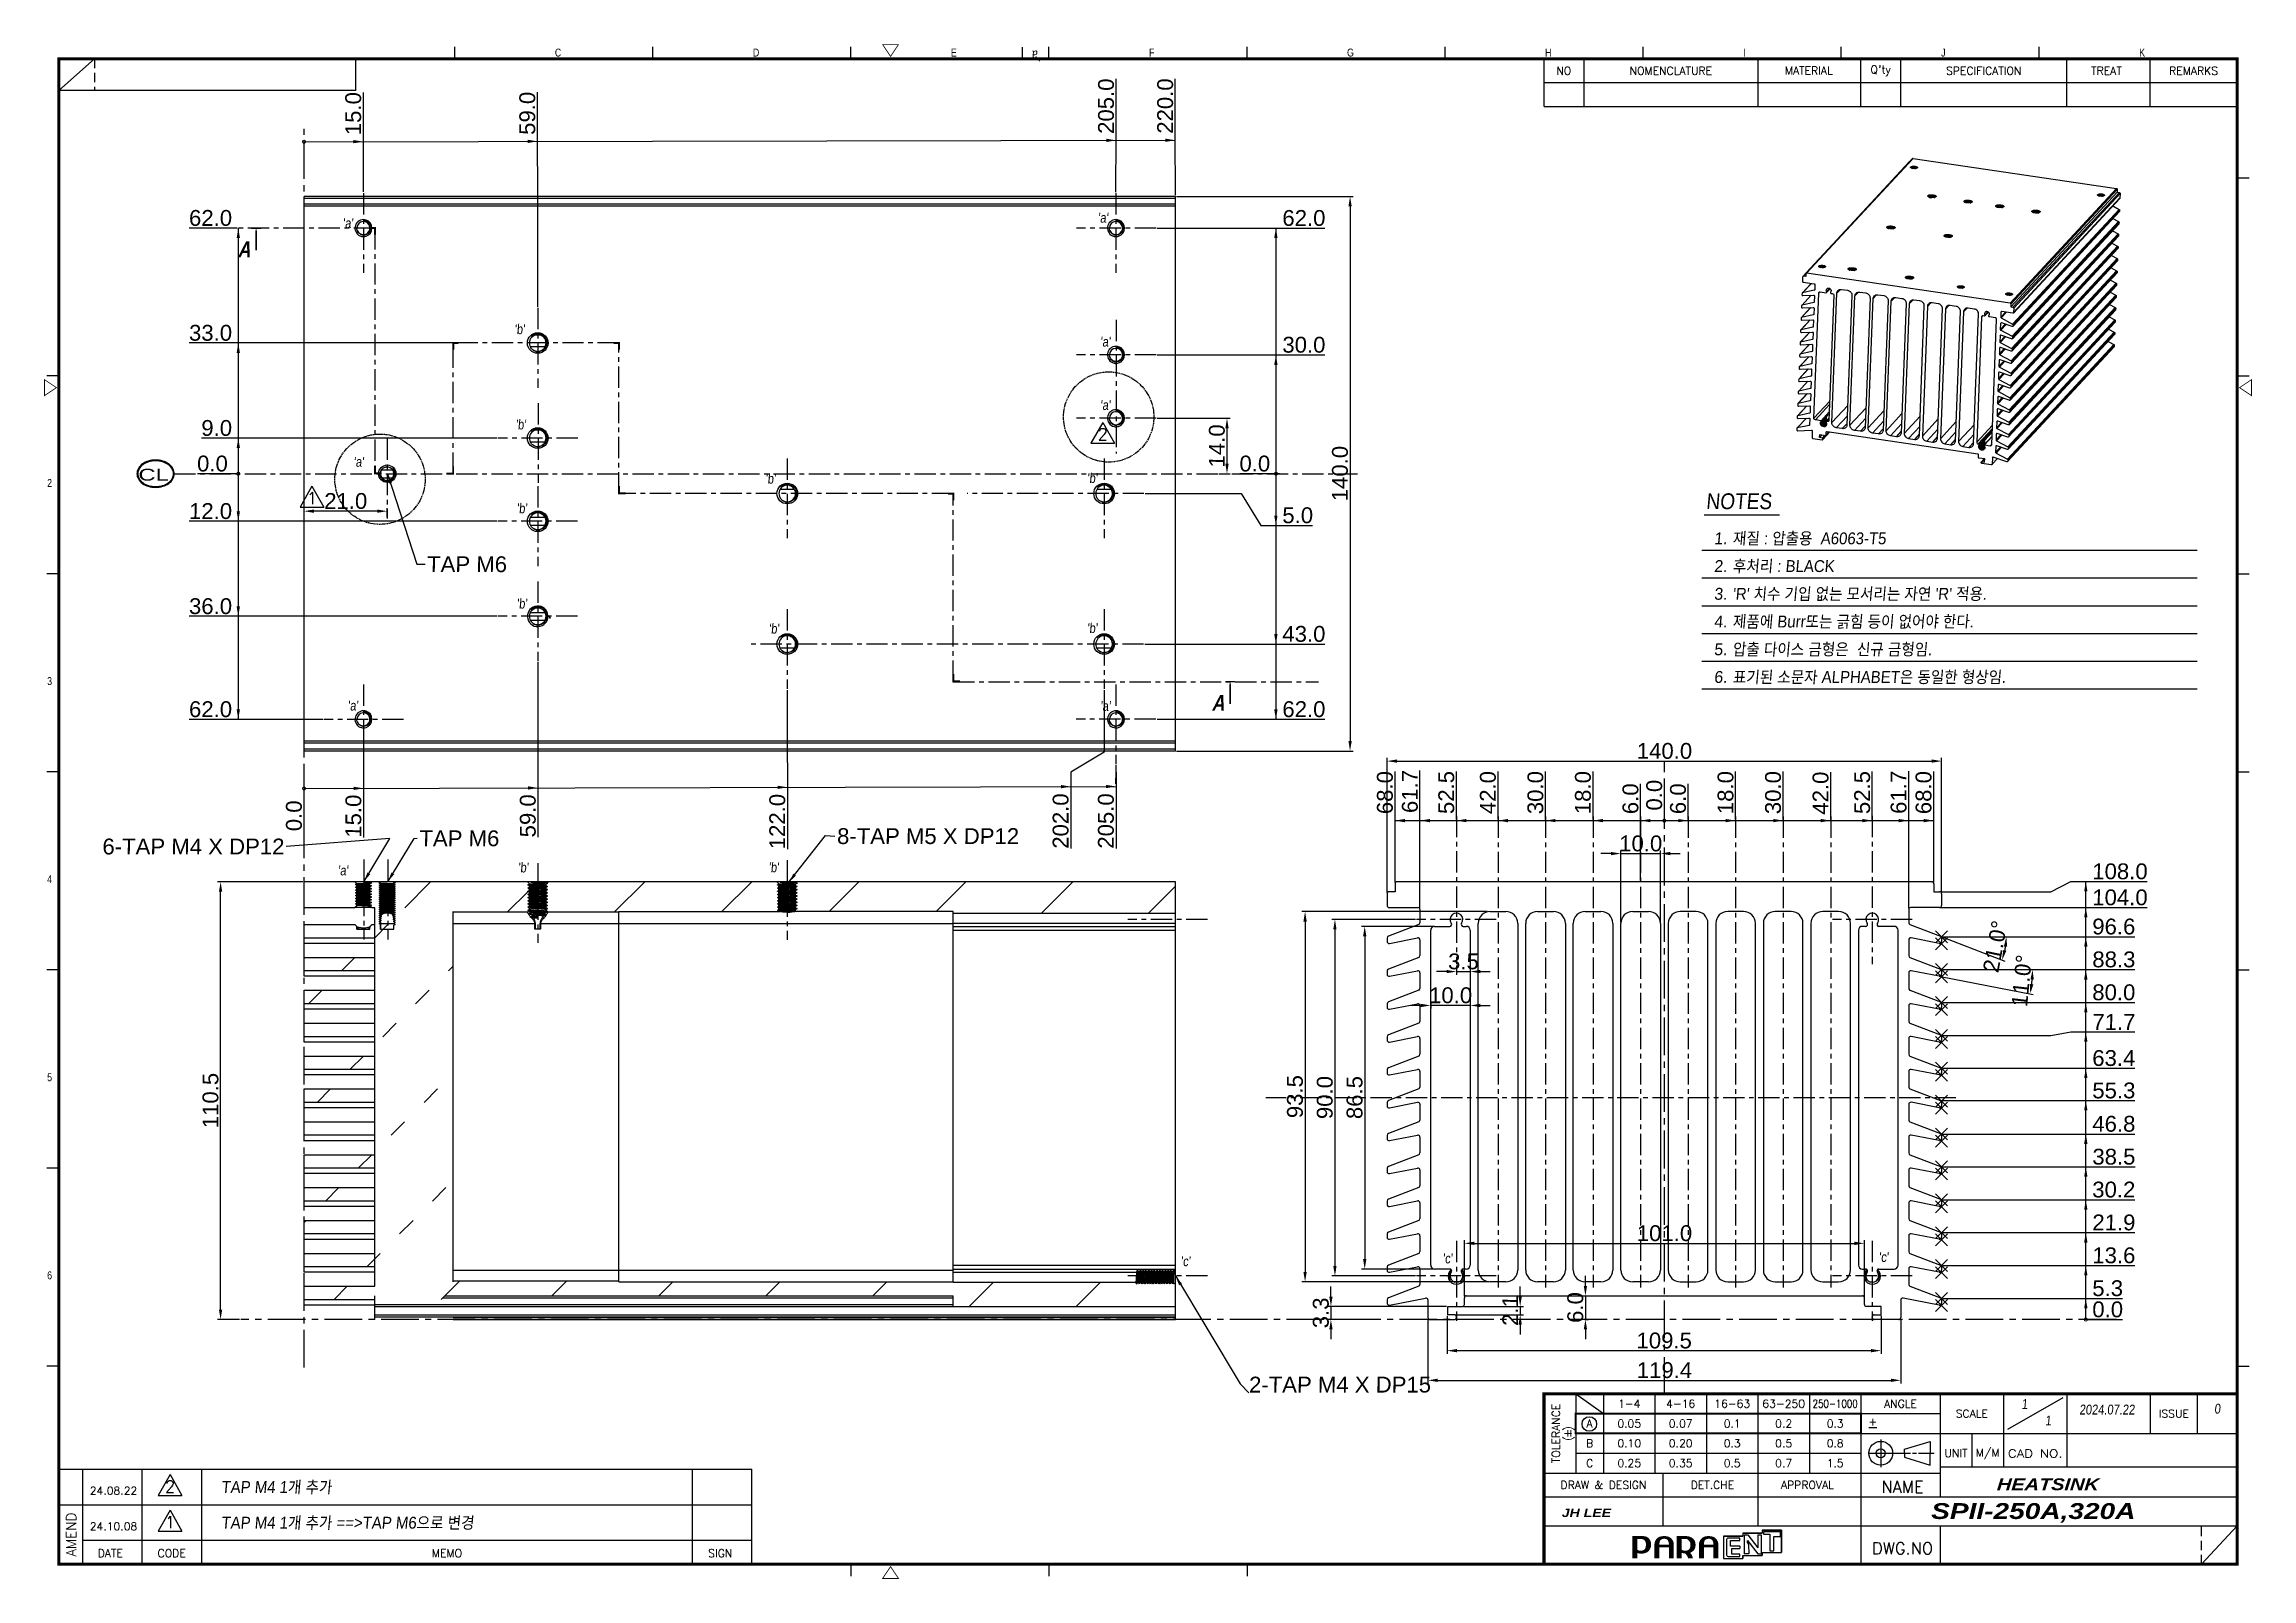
# Model space of a CAD drawing. Extents: x -425 to 6552, y -3049 to 3105.
# Drawn here: x 327 to 884, y -3028 to -2640 of the extents above; entities that cross this region are included whole.
import ezdxf
from ezdxf.enums import TextEntityAlignment as Align

# ---------------------------------------------------------------- set-up
doc = ezdxf.new("R2010")
doc.units = 0
doc.header["$PDMODE"] = 3
doc.header["$PDSIZE"] = 1.5
for name, pattern in [('CENTER', [17.8, 10.75, -2.35, 2.35, -2.35]), ('CENTER2', [28.575, 19.05, -3.175, 3.175, -3.175]), ('HIDDEN', [3.525, 2.35, -1.175]), ('PHANTOM', [0.8, 0.45, -0.05, 0.1, -0.05, 0.1, -0.05])]:
    doc.linetypes.add(name, pattern=pattern)
doc.layers.get('0').update_dxf_attribs({"linetype": 'CONTINUOUS'})
doc.layers.get('DEFPOINTS').update_dxf_attribs({"linetype": 'CONTINUOUS'})
for name, color, linetype in [('2', 2, 'CONTINUOUS'), ('3', 112, 'CENTER'), ('CV', 6, 'CONTINUOUS'), ('DIM', 1, 'CONTINUOUS')]:
    doc.layers.add(name, color=color, linetype=linetype)
doc.styles.add('A', font='GOTHIC.TTF')
doc.styles.add('HANGUL1', font='arial.ttf', dxfattribs={"width": 0.8, "oblique": 5, "height": 2.5})
doc.styles.add('N', font='arialbi.ttf', dxfattribs={"width": 0.8, "oblique": 5})
doc.styles.add('OMI-1', font='arial.ttf', dxfattribs={"oblique": 1})
doc.styles.add('SIM', font='simplex')
doc.styles.get("Standard").update_dxf_attribs({"font": 'gulim.ttc', "width": 0.8, "height": 2})
doc.dimstyles.new('1', dxfattribs={"dimtxt": 4, "dimasz": 2.5, "dimexe": 0.8, "dimexo": 0.3, "dimgap": 0.5, "dimtad": 1, "dimtoh": 1, "dimdec": 1, "dimzin": 0, "dimtxsty": 'OMI-1', "dimcen": 0, "dimclrd": 256, "dimclre": 256, "dimclrt": 256, "dimazin": 3, "dimtfac": 0.8, "dimtdec": 1, "dimtix": 1, "dimtmove": 0, "dimatfit": 3, "dimtolj": 1, "dimtzin": 0})

msp = doc.modelspace()

# ---------------------------------------------------------------- texts
at = {"width": 0.85}
for s, p in [('C', (456.01, -2643.56)), ('D', (506.01, -2643.56)), ('E', (556.01, -2643.56)), ('F', (606.01, -2643.56)), ('G', (656.01, -2643.56)), ('H', (706.01, -2643.56)), ('I', (756.01, -2643.56)), ('J', (806.01, -2643.56)), ('K', (856.01, -2643.56)), ('2', (327.82, -2752.22)), ('3', (327.82, -2802.22)), ('4', (327.82, -2852.22)), ('5', (327.82, -2902.22)), ('6', (327.82, -2952.22))]:
    msp.add_text(s, height=2, dxfattribs=at).set_placement(p)
at = {"oblique": 5, "width": 0.8}
msp.add_text("`a'", height=2.5, rotation=180, dxfattribs=at).set_placement((578.87, -2642.06))
at = {"style": 'SIM'}
for s, height, p in [('NO', 2, (710.76, -2647.17)), ('NOMENCLATURE', 2, (737.76, -2647.17)), ("Q'ty", 2, (790.76, -2647.17)), ('SPECIFICATION', 2, (816.76, -2647.17)), ('TREAT', 2, (847.76, -2647.17)), ('REMARKS', 2, (869.76, -2647.17)), ('2', 3, (594.34, -2738.93)), ('1', 3, (394.67, -2755.03)), ('A', 2, (717.26, -2988.64)), ('0.05', 2, (727.26, -2988.64)), ('1-4', 2, (727.26, -2983.64)), ('4-16', 2, (740.26, -2983.64)), ('0.07', 2, (740.26, -2988.64)), ('16-63', 2, (753.26, -2983.64)), ('0.1', 2, (753.26, -2988.64)), ('63-250', 2, (766.26, -2983.64)), ('0.2', 2, (766.26, -2988.64)), ('0.3', 2, (779.26, -2988.64)), ('ANGLE', 2, (795.76, -2983.64)), ('SCALE', 2, (813.76, -2986.14)), ('ISSUE', 2, (864.76, -2986.14)), ('B', 2, (717.26, -2993.64)), ('0.10', 2, (727.26, -2993.64)), ('0.20', 2, (740.26, -2993.64)), ('0.3', 2, (753.26, -2993.64)), ('0.5', 2, (766.26, -2993.64)), ('0.8', 2, (779.26, -2993.64)), ('C', 2, (717.26, -2998.64)), ('0.25', 2, (727.26, -2998.64)), ('0.35', 2, (740.26, -2998.64)), ('0.5', 2, (753.26, -2998.64)), ('0.7', 2, (766.26, -2998.64)), ('1.5', 2, (779.26, -2998.64)), ('UNIT', 2, (809.76, -2996.14)), ('M/M', 2, (817.76, -2996.14)), ('2', 3, (358.86, -3004.53)), ('DRAW & DESIGN', 2, (720.76, -3004.14)), ('DET.CHE', 2, (748.26, -3004.14)), ('APPROVAL', 2, (772.26, -3004.14)), ('NAME', 3, (796.26, -3004.64)), ('24.08.22', 2, (344.57, -3005.59)), ('24.10.08', 2, (344.57, -3014.59)), ('1', 3, (358.86, -3013.53)), ('DATE', 2, (343.76, -3021.36)), ('CODE', 2, (359.26, -3021.36)), ('MEMO', 2, (428.76, -3021.36)), ('SIGN', 2, (497.76, -3021.36)), ('DWG.NO', 3, (796.26, -3020.14))]:
    msp.add_text(s, height=height, dxfattribs=at).set_placement(p, align=Align.MIDDLE)
for s, p in [('MATERIAL', (772.61, -2648.11)), ('+', (788.76, -2989.14))]:
    msp.add_text(s, height=2, dxfattribs=at).set_placement(p, align=Align.CENTER)
at = {"oblique": 5}
for s, height, style, width, p in [('NOTES', 4, 'A', 0.9, (746.62, -2757.82)), ('재질 : 압출용  A6063-T5', 3, 'HANGUL1', 0.9, (753.34, -2766.69)), ('후처리 : BLACK', 3, 'HANGUL1', 0.9, (753.34, -2773.69)), ("'R' 치수 기입 없는 모서리는 자연 'R' 적용.", 3, 'HANGUL1', 0.9, (753.34, -2780.69)), ('제품에 Burr또는 긁힘 등이 없어야 한다.', 3, 'HANGUL1', 0.9, (753.34, -2787.69)), ('압출 다이스 금형은  신규 금형임.', 3, 'HANGUL1', 0.9, (753.34, -2794.69)), ('표기된 소문자 ALPHABET은 동일한 형상임.', 3, 'HANGUL1', 0.9, (753.34, -2801.69)), ('1', 2.5, 'OMI-1', 0.8, (826.31, -2984.95)), ('1', 2.5, 'OMI-1', 0.8, (832.27, -2989.13)), ('TAP M4 1개 추가', 3, 'HANGUL1', 0.9, (371.75, -3006.17)), ('HEATSINK', 3, 'N', 1.2, (820.04, -3005.47)), ('TAP M4 1개 추가 ==>TAP M6으로 변경', 3, 'HANGUL1', 0.9, (371.75, -3015.17))]:
    msp.add_text(s, height=height, dxfattribs=dict(at, style=style, width=width)).set_placement(p)
at = {"style": 'A', "oblique": 5}
for s, p in [('1.', (748.65, -2766.69)), ('2.', (748.65, -2773.69)), ('3.', (748.65, -2780.69)), ('4.', (748.65, -2787.69)), ('5.', (748.65, -2794.69)), ('6.', (748.65, -2801.69))]:
    msp.add_text(s, height=3, dxfattribs=at).set_placement(p)
at = {"style": 'SIM'}
for s, height, p in [('TOLERANCE', 2, (709.76, -2991.14)), ('( )', 2, (712.76, -2991.14)), ('-', 2, (713.4, -2991.11)), ('AMEND', 2.5, (335.13, -3016.69))]:
    msp.add_text(s, height=height, rotation=90, dxfattribs=at).set_placement(p, align=Align.CENTER)
at = {"style": 'SIM', "width": 0.8}
msp.add_text('250-1000', height=2, dxfattribs=at).set_placement((779.26, -2983.64), align=Align.MIDDLE)
at = {"style": 'OMI-1', "oblique": 5, "width": 0.8}
for s, p in [('2024.07.22', (847.9, -2986.36)), ('0', (875.76, -2986.14))]:
    msp.add_text(s, height=2.5, dxfattribs=at).set_placement(p, align=Align.CENTER)
at = {"style": 'SIM'}
msp.add_text('+', height=2, rotation=90, dxfattribs=at).set_placement((711.66, -2991.11), align=Align.MIDDLE)
for s, height, style, width, p, p2 in [('CAD NO.', 2, 'SIM', 1.123032, (822.86, -2997.2), (836.65, -2997.2)), ('SPII-250A,320A', 4, 'N', 1.267671, (803.49, -3012.73), (855.07, -3012.73))]:
    msp.add_text(s, height=height, dxfattribs=dict(style=style, width=width)).set_placement(p, p2, align=Align.FIT)
at = {"style": 'N', "width": 1.2}
msp.add_text('JH LEE', height=2.121, dxfattribs=at).set_placement((710.23, -3012.24))
at = {"layer": 'CV', "color": 6, "style": 'OMI-1', "oblique": 5, "width": 0.8}
for s, p in [("'a'", (403.76, -2685.64)), ("'a'", (594.42, -2684.27)), ("'b'", (447.11, -2712.34)), ("'a'", (594.99, -2715.55)), ("'a'", (594.99, -2731.55)), ("'b'", (447.4, -2736.39)), ("'a'", (406.48, -2745.88)), ("'b'", (510.46, -2750.07)), ("'b'", (591.7, -2749.92)), ("'b'", (447.69, -2757.55)), ("'b'", (447.69, -2781.6)), ("'b'", (511.33, -2787.93)), ("'b'", (591.7, -2787.79)), ("'a'", (405.02, -2807.41)), ("'a'", (595.02, -2807.55)), ("'a'", (402.53, -2849.03)), ("'b'", (448.02, -2848.22)), ("'b'", (511.26, -2848.18)), ("'c'", (615.24, -2947.69)), ("'c'", (681.39, -2946.98)), ("'c'", (791.5, -2946.62))]:
    msp.add_text(s, height=2.5, dxfattribs=at).set_placement(p, align=Align.MIDDLE)
at = {"layer": 'CV', "color": 6, "style": 'A', "width": 1.5}
msp.add_text('CL', height=3, dxfattribs=at).set_placement((350.85, -2750.62))
at = {"layer": 'CV', "color": 6, "char_height": 4, "attachment_point": 5, "style": 'N'}
for insert in [(377.7, -2692.21), (623.62, -2806.71)]:
    msp.add_mtext('A', dxfattribs=dict(at, insert=insert))
at = {"layer": 'DIM', "char_height": 4, "style": 'OMI-1'}
for s, insert, attachment_point in [('TAP M6', (423.72, -2769.72), 1), ('6-TAP M4 X DP12', (387.7, -2840.98), 3), ('TAP M6', (421.78, -2838.91), 1), ('8-TAP M5 X DP12', (527.23, -2838.35), 1), ('\\A1;96.6', (849.58, -2863.2), 5), ('\\A1;88.3', (849.59, -2871.5), 5), ('2-TAP M4 X DP15', (631.24, -2976.81), 1)]:
    msp.add_mtext(s, dxfattribs=dict(at, insert=insert, attachment_point=attachment_point))

# ---------------------------------------------------------------- blocks, each defined once
blk = doc.blocks.new('L1')
at = {"const_width": 0.3}
blk.add_lwpolyline([(0, 10), (0, 5), (72, 5), (72, 10), (0, 10)], dxfattribs=at)
blk.add_circle((3.44, 7.38), 1.84)
blk = doc.blocks.new('*D8767')
at = {"layer": 'DEFPOINTS', "color": 0}
for p in [(373.81, -2748.87), (376.07, -2748.87), (392.68, -2748.87)]:
    blk.add_point(p, dxfattribs=at)
at = {"layer": 'DIM'}
blk.add_line((375.77, -2748.87), (365.74, -2748.87), dxfattribs=at)
at = {"layer": 'DIM', "insert": (369.52, -2746.33), "char_height": 4, "attachment_point": 5, "style": 'OMI-1'}
blk.add_mtext('\\A1;0.0', dxfattribs=at)
blk = doc.blocks.new('*D8768')
at = {"layer": 'DEFPOINTS', "color": 0}
for p in [(392.68, -2763.8), (392.68, -2839.54), (392.68, -2839.54)]:
    blk.add_point(p, dxfattribs=at)
at = {"layer": 'DIM'}
blk.add_line((392.68, -2839.84), (392.68, -2831.47), dxfattribs=at)
at = {"layer": 'DIM', "insert": (390.14, -2835.26), "char_height": 4, "attachment_point": 5, "rotation": 90, "style": 'OMI-1'}
blk.add_mtext('\\A1;0.0', dxfattribs=at)
blk = doc.blocks.new('*D8769')
at = {"layer": 'DEFPOINTS', "color": 0}
for p in [(736.13, -2834.34), (736.13, -2835.54), (736.13, -2960.33)]:
    blk.add_point(p, dxfattribs=at)
at = {"layer": 'DIM'}
blk.add_line((736.13, -2835.24), (736.13, -2826.27), dxfattribs=at)
at = {"layer": 'DIM', "insert": (733.59, -2830.05), "char_height": 4, "attachment_point": 5, "rotation": 90, "style": 'OMI-1'}
blk.add_mtext('\\A1;0.0', dxfattribs=at)
blk = doc.blocks.new('*D8770')
at = {"layer": 'DEFPOINTS', "color": 0}
for p in [(636.98, -2748.87), (639.24, -2748.87), (655.85, -2748.87)]:
    blk.add_point(p, dxfattribs=at)
at = {"layer": 'DIM'}
blk.add_line((638.94, -2748.87), (628.91, -2748.87), dxfattribs=at)
at = {"layer": 'DIM', "insert": (632.7, -2746.33), "char_height": 4, "attachment_point": 5, "style": 'OMI-1'}
blk.add_mtext('\\A1;0.0', dxfattribs=at)
blk = doc.blocks.new('*D8771')
at = {"layer": 'DEFPOINTS', "color": 0}
for p in [(374.88, -2686.87), (376.08, -2686.87), (392.68, -2748.87)]:
    blk.add_point(p, dxfattribs=at)
at = {"layer": 'DIM'}
blk.add_line((375.78, -2686.87), (363.7, -2686.87), dxfattribs=at)
at = {"layer": 'DIM', "insert": (369.04, -2684.33), "char_height": 4, "attachment_point": 5, "style": 'OMI-1'}
blk.add_mtext('\\A1;62.0', dxfattribs=at)
blk = doc.blocks.new('*D8772')
at = {"layer": 'DEFPOINTS', "color": 0}
for p in [(374.88, -2715.87), (433.58, -2715.87), (392.68, -2748.87)]:
    blk.add_point(p, dxfattribs=at)
at = {"layer": 'DIM'}
blk.add_line((433.28, -2715.87), (363.7, -2715.87), dxfattribs=at)
at = {"layer": 'DIM', "insert": (369.04, -2713.33), "char_height": 4, "attachment_point": 5, "style": 'OMI-1'}
blk.add_mtext('\\A1;33.0', dxfattribs=at)
blk = doc.blocks.new('*D8773')
at = {"layer": 'DEFPOINTS', "color": 0}
for p in [(374.88, -2739.89), (441.7, -2739.89), (392.68, -2748.87)]:
    blk.add_point(p, dxfattribs=at)
at = {"layer": 'DIM'}
blk.add_line((441.4, -2739.89), (366.8, -2739.89), dxfattribs=at)
at = {"layer": 'DIM', "insert": (370.59, -2737.35), "char_height": 4, "attachment_point": 5, "style": 'OMI-1'}
blk.add_mtext('\\A1;9.0', dxfattribs=at)
blk = doc.blocks.new('*D8774')
at = {"layer": 'DEFPOINTS', "color": 0}
for p in [(392.68, -2748.87), (374.88, -2760.87), (441.62, -2760.87)]:
    blk.add_point(p, dxfattribs=at)
at = {"layer": 'DIM'}
blk.add_line((441.32, -2760.87), (363.7, -2760.87), dxfattribs=at)
at = {"layer": 'DIM', "insert": (369.04, -2758.33), "char_height": 4, "attachment_point": 5, "style": 'OMI-1'}
blk.add_mtext('\\A1;12.0', dxfattribs=at)
blk = doc.blocks.new('*D8775')
at = {"layer": 'DEFPOINTS', "color": 0}
for p in [(392.68, -2748.87), (374.88, -2784.87), (441.62, -2784.87)]:
    blk.add_point(p, dxfattribs=at)
at = {"layer": 'DIM'}
blk.add_line((441.32, -2784.87), (363.7, -2784.87), dxfattribs=at)
at = {"layer": 'DIM', "insert": (369.04, -2782.33), "char_height": 4, "attachment_point": 5, "style": 'OMI-1'}
blk.add_mtext('\\A1;36.0', dxfattribs=at)
blk = doc.blocks.new('*D8776')
at = {"layer": 'DEFPOINTS', "color": 0}
for p in [(392.68, -2748.87), (374.88, -2810.89), (397.69, -2810.89)]:
    blk.add_point(p, dxfattribs=at)
at = {"layer": 'DIM'}
blk.add_line((397.39, -2810.89), (363.7, -2810.89), dxfattribs=at)
at = {"layer": 'DIM', "insert": (369.04, -2808.34), "char_height": 4, "attachment_point": 5, "style": 'OMI-1'}
blk.add_mtext('\\A1;62.0', dxfattribs=at)
blk = doc.blocks.new('*D8777')
at = {"layer": 'DEFPOINTS', "color": 0}
for p in [(407.65, -2663.85), (407.68, -2678.05), (392.68, -2748.87)]:
    blk.add_point(p, dxfattribs=at)
at = {"layer": 'DIM'}
for p, q in [((407.65, -2668.85), (407.65, -2652.67)), ((407.68, -2673.05), (407.65, -2668.85)), ((407.68, -2677.75), (407.68, -2673.05))]:
    blk.add_line(p, q, dxfattribs=at)
at = {"layer": 'DIM', "insert": (405.11, -2658.01), "char_height": 4, "attachment_point": 5, "rotation": 90, "style": 'OMI-1'}
blk.add_mtext('\\A1;15.0', dxfattribs=at)
blk = doc.blocks.new('*D8778')
at = {"layer": 'DEFPOINTS', "color": 0}
for p in [(451.6, -2663.77), (451.68, -2707.03), (392.68, -2748.87)]:
    blk.add_point(p, dxfattribs=at)
at = {"layer": 'DIM'}
for p, q in [((451.6, -2668.77), (451.6, -2652.59)), ((451.68, -2673.77), (451.6, -2668.77)), ((451.68, -2706.73), (451.68, -2673.77))]:
    blk.add_line(p, q, dxfattribs=at)
at = {"layer": 'DIM', "insert": (449.06, -2657.93), "char_height": 4, "attachment_point": 5, "rotation": 90, "style": 'OMI-1'}
blk.add_mtext('\\A1;59.0', dxfattribs=at)
blk = doc.blocks.new('*D8779')
at = {"layer": 'DEFPOINTS', "color": 0}
for p in [(597.72, -2663.52), (597.68, -2678.06), (392.68, -2748.87)]:
    blk.add_point(p, dxfattribs=at)
at = {"layer": 'DIM'}
for p, q in [((597.72, -2668.52), (597.72, -2649.23)), ((597.68, -2673.06), (597.72, -2668.52)), ((597.68, -2677.76), (597.68, -2673.06))]:
    blk.add_line(p, q, dxfattribs=at)
at = {"layer": 'DIM', "insert": (595.18, -2656.13), "char_height": 4, "attachment_point": 5, "rotation": 90, "style": 'OMI-1'}
blk.add_mtext('\\A1;205.0', dxfattribs=at)
blk = doc.blocks.new('*D8780')
at = {"layer": 'DEFPOINTS', "color": 0}
for p in [(612.65, -2663.5), (612.68, -2678.87), (392.68, -2748.87)]:
    blk.add_point(p, dxfattribs=at)
at = {"layer": 'DIM'}
for p, q in [((612.65, -2668.5), (612.65, -2649.21)), ((612.68, -2673.5), (612.65, -2668.5)), ((612.68, -2678.57), (612.68, -2673.5))]:
    blk.add_line(p, q, dxfattribs=at)
at = {"layer": 'DIM', "insert": (610.11, -2656.1), "char_height": 4, "attachment_point": 5, "rotation": 90, "style": 'OMI-1'}
blk.add_mtext('\\A1;220.0', dxfattribs=at)
blk = doc.blocks.new('*D8781')
at = {"layer": 'DEFPOINTS', "color": 0}
for p in [(607.81, -2686.89), (639.25, -2686.89), (392.68, -2748.87)]:
    blk.add_point(p, dxfattribs=at)
at = {"layer": 'DIM'}
blk.add_line((608.11, -2686.89), (650.43, -2686.89), dxfattribs=at)
at = {"layer": 'DIM', "insert": (645.09, -2684.34), "char_height": 4, "attachment_point": 5, "style": 'OMI-1'}
blk.add_mtext('\\A1;62.0', dxfattribs=at)
blk = doc.blocks.new('*D8782')
at = {"layer": 'DEFPOINTS', "color": 0}
for p in [(607.81, -2718.89), (639.25, -2718.89), (392.68, -2748.87)]:
    blk.add_point(p, dxfattribs=at)
at = {"layer": 'DIM'}
blk.add_line((608.11, -2718.89), (650.43, -2718.89), dxfattribs=at)
at = {"layer": 'DIM', "insert": (645.09, -2716.34), "char_height": 4, "attachment_point": 5, "style": 'OMI-1'}
blk.add_mtext('\\A1;30.0', dxfattribs=at)
blk = doc.blocks.new('*D8783')
at = {"layer": 'DEFPOINTS', "color": 0}
for p in [(392.68, -2748.87), (604.74, -2753.87), (639.25, -2761.92)]:
    blk.add_point(p, dxfattribs=at)
at = {"layer": 'DIM'}
for p, q in [((605.04, -2753.87), (629.25, -2753.87)), ((629.25, -2753.87), (634.25, -2761.92)), ((634.25, -2761.92), (647.32, -2761.92))]:
    blk.add_line(p, q, dxfattribs=at)
at = {"layer": 'DIM', "insert": (643.53, -2759.38), "char_height": 4, "attachment_point": 5, "style": 'OMI-1'}
blk.add_mtext('\\A1;5.0', dxfattribs=at)
blk = doc.blocks.new('*D8784')
at = {"layer": 'DEFPOINTS', "color": 0}
for p in [(392.68, -2748.87), (604.66, -2791.87), (639.25, -2791.87)]:
    blk.add_point(p, dxfattribs=at)
at = {"layer": 'DIM'}
blk.add_line((604.96, -2791.87), (650.43, -2791.87), dxfattribs=at)
at = {"layer": 'DIM', "insert": (645.09, -2789.33), "char_height": 4, "attachment_point": 5, "style": 'OMI-1'}
blk.add_mtext('\\A1;43.0', dxfattribs=at)
blk = doc.blocks.new('*D8785')
at = {"layer": 'DEFPOINTS', "color": 0}
for p in [(392.68, -2748.87), (607.74, -2810.87), (639.25, -2810.87)]:
    blk.add_point(p, dxfattribs=at)
at = {"layer": 'DIM'}
blk.add_line((608.04, -2810.87), (650.43, -2810.87), dxfattribs=at)
at = {"layer": 'DIM', "insert": (645.09, -2808.33), "char_height": 4, "attachment_point": 5, "style": 'OMI-1'}
blk.add_mtext('\\A1;62.0', dxfattribs=at)
blk = doc.blocks.new('*D8786')
at = {"layer": 'DEFPOINTS', "color": 0}
for p in [(392.68, -2741.12), (407.68, -2814.41), (407.7, -2829.51)]:
    blk.add_point(p, dxfattribs=at)
at = {"layer": 'DIM'}
for p, q in [((407.68, -2814.71), (407.68, -2819.51)), ((407.68, -2819.51), (407.7, -2824.51)), ((407.7, -2824.51), (407.7, -2840.69))]:
    blk.add_line(p, q, dxfattribs=at)
at = {"layer": 'DIM', "insert": (405.16, -2835.35), "char_height": 4, "attachment_point": 5, "rotation": 90, "style": 'OMI-1'}
blk.add_mtext('\\A1;15.0', dxfattribs=at)
blk = doc.blocks.new('*D8787')
at = {"layer": 'DEFPOINTS', "color": 0}
for p in [(392.68, -2748.87), (451.68, -2796.17), (451.74, -2829.43)]:
    blk.add_point(p, dxfattribs=at)
at = {"layer": 'DIM'}
for p, q in [((451.68, -2796.47), (451.68, -2819.43)), ((451.68, -2819.43), (451.74, -2824.43)), ((451.74, -2824.43), (451.74, -2840.61))]:
    blk.add_line(p, q, dxfattribs=at)
at = {"layer": 'DIM', "insert": (449.19, -2835.27), "char_height": 4, "attachment_point": 5, "rotation": 90, "style": 'OMI-1'}
blk.add_mtext('\\A1;59.0', dxfattribs=at)
blk = doc.blocks.new('*D8788')
at = {"layer": 'DEFPOINTS', "color": 0}
for p in [(392.68, -2748.87), (514.68, -2803.17), (514.72, -2829.32)]:
    blk.add_point(p, dxfattribs=at)
at = {"layer": 'DIM'}
for p, q in [((514.68, -2803.47), (514.68, -2819.32)), ((514.68, -2819.32), (514.72, -2824.32)), ((514.72, -2824.32), (514.72, -2843.61))]:
    blk.add_line(p, q, dxfattribs=at)
at = {"layer": 'DIM', "insert": (512.18, -2836.72), "char_height": 4, "attachment_point": 5, "rotation": 90, "style": 'OMI-1'}
blk.add_mtext('\\A1;122.0', dxfattribs=at)
blk = doc.blocks.new('*D8789')
at = {"layer": 'DEFPOINTS', "color": 0}
for p in [(392.68, -2748.87), (597.68, -2822.17), (597.69, -2829.18)]:
    blk.add_point(p, dxfattribs=at)
at = {"layer": 'DIM'}
for p, q in [((597.68, -2822.47), (597.68, -2827.17)), ((597.68, -2827.17), (597.69, -2824.18)), ((597.69, -2824.18), (597.69, -2843.47))]:
    blk.add_line(p, q, dxfattribs=at)
at = {"layer": 'DIM', "insert": (595.15, -2836.57), "char_height": 4, "attachment_point": 5, "rotation": 90, "style": 'OMI-1'}
blk.add_mtext('\\A1;205.0', dxfattribs=at)
blk = doc.blocks.new('*D8790')
at = {"layer": 'DEFPOINTS', "color": 0}
for p in [(392.68, -2748.87), (594.68, -2803.17), (586.27, -2829.2)]:
    blk.add_point(p, dxfattribs=at)
at = {"layer": 'DIM'}
for p, q in [((594.68, -2803.47), (594.68, -2819.2)), ((594.68, -2819.2), (586.27, -2824.2)), ((586.27, -2824.2), (586.27, -2843.49))]:
    blk.add_line(p, q, dxfattribs=at)
at = {"layer": 'DIM', "insert": (583.72, -2836.59), "char_height": 4, "attachment_point": 5, "rotation": 90, "style": 'OMI-1'}
blk.add_mtext('\\A1;202.0', dxfattribs=at)
blk = doc.blocks.new('*D8791')
at = {"layer": 'DEFPOINTS', "color": 0}
for p in [(806.13, -2821.42), (666.13, -2854.88), (806.13, -2854.88)]:
    blk.add_point(p, dxfattribs=at)
at = {"layer": 'DIM'}
for p, q in [((666.13, -2854.58), (666.13, -2820.62)), ((668.63, -2821.42), (803.63, -2821.42)), ((806.13, -2854.58), (806.13, -2820.62))]:
    blk.add_line(p, q, dxfattribs=at)
for points in [[(668.63, -2821), (668.63, -2821.83), (666.13, -2821.42)], [(803.63, -2821.83), (803.63, -2821), (806.13, -2821.42)]]:
    blk.add_solid(points, dxfattribs=at)
at = {"layer": 'DIM', "insert": (736.13, -2818.87), "char_height": 4, "attachment_point": 5, "style": 'OMI-1'}
blk.add_mtext('\\A1;140.0', dxfattribs=at)
blk = doc.blocks.new('*D8792')
at = {"layer": 'DEFPOINTS', "color": 0}
for p in [(371.61, -2851.88), (392.68, -2851.88), (376.72, -2962.38)]:
    blk.add_point(p, dxfattribs=at)
at = {"layer": 'DIM'}
for p, q in [((392.38, -2851.88), (370.81, -2851.88)), ((371.61, -2959.88), (371.61, -2854.38)), ((376.42, -2962.38), (370.81, -2962.38))]:
    blk.add_line(p, q, dxfattribs=at)
for points in [[(372.02, -2854.38), (371.19, -2854.38), (371.61, -2851.88)], [(371.19, -2959.88), (372.02, -2959.88), (371.61, -2962.38)]]:
    blk.add_solid(points, dxfattribs=at)
at = {"layer": 'DIM', "insert": (369.07, -2907.13), "char_height": 4, "attachment_point": 5, "rotation": 90, "style": 'OMI-1'}
blk.add_mtext('\\A1;110.5', dxfattribs=at)
blk = doc.blocks.new('*D8793')
at = {"layer": 'DEFPOINTS', "color": 0}
for p in [(748.05, -2962.38), (842.54, -2962.38), (843.74, -2962.38)]:
    blk.add_point(p, dxfattribs=at)
at = {"layer": 'DIM'}
blk.add_line((842.84, -2962.38), (851.81, -2962.38), dxfattribs=at)
at = {"layer": 'DIM', "insert": (848.03, -2959.84), "char_height": 4, "attachment_point": 5, "style": 'OMI-1'}
blk.add_mtext('\\A1;0.0', dxfattribs=at)
blk = doc.blocks.new('*D8794')
at = {"layer": 'DEFPOINTS', "color": 0}
for p in [(806.13, -2957.05), (843.74, -2957.05), (736.13, -2962.38)]:
    blk.add_point(p, dxfattribs=at)
at = {"layer": 'DIM'}
blk.add_line((806.43, -2957.05), (851.83, -2957.05), dxfattribs=at)
at = {"layer": 'DIM', "insert": (848.03, -2954.5), "char_height": 4, "attachment_point": 5, "style": 'OMI-1'}
blk.add_mtext('\\A1;5.3', dxfattribs=at)
blk = doc.blocks.new('*D8795')
at = {"layer": 'DEFPOINTS', "color": 0}
for p in [(806.13, -2948.75), (843.74, -2948.75), (736.13, -2962.38)]:
    blk.add_point(p, dxfattribs=at)
at = {"layer": 'DIM'}
blk.add_line((806.43, -2948.75), (854.93, -2948.75), dxfattribs=at)
at = {"layer": 'DIM', "insert": (849.59, -2946.2), "char_height": 4, "attachment_point": 5, "style": 'OMI-1'}
blk.add_mtext('\\A1;13.6', dxfattribs=at)
blk = doc.blocks.new('*D8796')
at = {"layer": 'DEFPOINTS', "color": 0}
for p in [(806.13, -2940.45), (843.74, -2940.45), (736.13, -2962.38)]:
    blk.add_point(p, dxfattribs=at)
at = {"layer": 'DIM'}
blk.add_line((806.43, -2940.45), (854.94, -2940.45), dxfattribs=at)
at = {"layer": 'DIM', "insert": (849.59, -2937.9), "char_height": 4, "attachment_point": 5, "style": 'OMI-1'}
blk.add_mtext('\\A1;21.9', dxfattribs=at)
blk = doc.blocks.new('*D8797')
at = {"layer": 'DEFPOINTS', "color": 0}
for p in [(806.13, -2932.15), (843.74, -2932.15), (736.13, -2962.38)]:
    blk.add_point(p, dxfattribs=at)
at = {"layer": 'DIM'}
blk.add_line((806.43, -2932.15), (854.89, -2932.15), dxfattribs=at)
at = {"layer": 'DIM', "insert": (849.57, -2929.6), "char_height": 4, "attachment_point": 5, "style": 'OMI-1'}
blk.add_mtext('\\A1;30.2', dxfattribs=at)
blk = doc.blocks.new('*D8798')
at = {"layer": 'DEFPOINTS', "color": 0}
for p in [(806.13, -2923.85), (843.74, -2923.85), (736.13, -2962.38)]:
    blk.add_point(p, dxfattribs=at)
at = {"layer": 'DIM'}
blk.add_line((806.43, -2923.85), (854.96, -2923.85), dxfattribs=at)
at = {"layer": 'DIM', "insert": (849.6, -2921.3), "char_height": 4, "attachment_point": 5, "style": 'OMI-1'}
blk.add_mtext('\\A1;38.5', dxfattribs=at)
blk = doc.blocks.new('*D8799')
at = {"layer": 'DEFPOINTS', "color": 0}
for p in [(806.13, -2915.55), (843.74, -2915.55), (736.13, -2962.38)]:
    blk.add_point(p, dxfattribs=at)
at = {"layer": 'DIM'}
blk.add_line((806.43, -2915.55), (854.94, -2915.55), dxfattribs=at)
at = {"layer": 'DIM', "insert": (849.59, -2913), "char_height": 4, "attachment_point": 5, "style": 'OMI-1'}
blk.add_mtext('\\A1;46.8', dxfattribs=at)
blk = doc.blocks.new('*D8800')
at = {"layer": 'DEFPOINTS', "color": 0}
for p in [(805.81, -2907.12), (843.74, -2907.12), (736.13, -2962.38)]:
    blk.add_point(p, dxfattribs=at)
at = {"layer": 'DIM'}
blk.add_line((806.11, -2907.12), (854.93, -2907.12), dxfattribs=at)
at = {"layer": 'DIM', "insert": (849.59, -2904.58), "char_height": 4, "attachment_point": 5, "style": 'OMI-1'}
blk.add_mtext('\\A1;55.3', dxfattribs=at)
blk = doc.blocks.new('*D8801')
at = {"layer": 'DEFPOINTS', "color": 0}
for p in [(806.13, -2898.95), (843.74, -2898.95), (736.13, -2962.38)]:
    blk.add_point(p, dxfattribs=at)
at = {"layer": 'DIM'}
blk.add_line((806.43, -2898.95), (854.92, -2898.95), dxfattribs=at)
at = {"layer": 'DIM', "insert": (849.58, -2896.4), "char_height": 4, "attachment_point": 5, "style": 'OMI-1'}
blk.add_mtext('\\A1;63.4', dxfattribs=at)
blk = doc.blocks.new('*D8802')
at = {"layer": 'DEFPOINTS', "color": 0}
for p in [(806.13, -2890.65), (843.74, -2889.78), (736.13, -2962.38)]:
    blk.add_point(p, dxfattribs=at)
at = {"layer": 'DIM'}
for p, q in [((806.43, -2890.65), (833.74, -2890.65)), ((833.74, -2890.65), (838.74, -2889.78)), ((838.74, -2889.78), (854.93, -2889.78))]:
    blk.add_line(p, q, dxfattribs=at)
at = {"layer": 'DIM', "insert": (849.59, -2887.27), "char_height": 4, "attachment_point": 5, "style": 'OMI-1'}
blk.add_mtext('\\A1;71.7', dxfattribs=at)
blk = doc.blocks.new('*D8803')
at = {"layer": 'DEFPOINTS', "color": 0}
for p in [(806.13, -2882.35), (843.74, -2882.35), (736.13, -2962.38)]:
    blk.add_point(p, dxfattribs=at)
at = {"layer": 'DIM'}
blk.add_line((806.43, -2882.35), (854.92, -2882.35), dxfattribs=at)
at = {"layer": 'DIM', "insert": (849.58, -2879.8), "char_height": 4, "attachment_point": 5, "style": 'OMI-1'}
blk.add_mtext('\\A1;80.0', dxfattribs=at)
blk = doc.blocks.new('*D8804')
at = {"layer": 'DEFPOINTS', "color": 0}
for p in [(805.63, -2858.38), (843.74, -2858.38), (736.13, -2962.38)]:
    blk.add_point(p, dxfattribs=at)
at = {"layer": 'DIM'}
blk.add_line((805.93, -2858.38), (858.03, -2858.38), dxfattribs=at)
at = {"layer": 'DIM', "insert": (851.13, -2855.84), "char_height": 4, "attachment_point": 5, "style": 'OMI-1'}
blk.add_mtext('\\A1;104.0', dxfattribs=at)
blk = doc.blocks.new('*D8805')
at = {"layer": 'DEFPOINTS', "color": 0}
for p in [(843.74, -2851.81), (805.63, -2854.38), (736.13, -2962.38)]:
    blk.add_point(p, dxfattribs=at)
at = {"layer": 'DIM'}
for p, q in [((833.74, -2854.38), (838.74, -2851.81)), ((838.74, -2851.81), (858.03, -2851.81)), ((805.93, -2854.38), (833.74, -2854.38))]:
    blk.add_line(p, q, dxfattribs=at)
at = {"layer": 'DIM', "insert": (851.13, -2849.27), "char_height": 4, "attachment_point": 5, "style": 'OMI-1'}
blk.add_mtext('\\A1;108.0', dxfattribs=at)
blk = doc.blocks.new('*D8806')
at = {"layer": 'DEFPOINTS', "color": 0}
for p in [(742.13, -2835.24), (742.13, -2836.44), (736.13, -2962.38)]:
    blk.add_point(p, dxfattribs=at)
at = {"layer": 'DIM'}
blk.add_line((742.13, -2836.14), (742.13, -2827.17), dxfattribs=at)
at = {"layer": 'DIM', "insert": (739.59, -2830.95), "char_height": 4, "attachment_point": 5, "rotation": 90, "style": 'OMI-1'}
blk.add_mtext('\\A1;6.0', dxfattribs=at)
blk = doc.blocks.new('*D8807')
at = {"layer": 'DEFPOINTS', "color": 0}
for p in [(754.13, -2835.24), (754.13, -2836.44), (736.13, -2962.38)]:
    blk.add_point(p, dxfattribs=at)
at = {"layer": 'DIM'}
blk.add_line((754.13, -2836.14), (754.13, -2824.06), dxfattribs=at)
at = {"layer": 'DIM', "insert": (751.59, -2829.4), "char_height": 4, "attachment_point": 5, "rotation": 90, "style": 'OMI-1'}
blk.add_mtext('\\A1;18.0', dxfattribs=at)
blk = doc.blocks.new('*D8808')
at = {"layer": 'DEFPOINTS', "color": 0}
for p in [(766.13, -2835.24), (766.13, -2836.44), (736.13, -2962.38)]:
    blk.add_point(p, dxfattribs=at)
at = {"layer": 'DIM'}
blk.add_line((766.13, -2836.14), (766.13, -2824.06), dxfattribs=at)
at = {"layer": 'DIM', "insert": (763.59, -2829.4), "char_height": 4, "attachment_point": 5, "rotation": 90, "style": 'OMI-1'}
blk.add_mtext('\\A1;30.0', dxfattribs=at)
blk = doc.blocks.new('*D8809')
at = {"layer": 'DEFPOINTS', "color": 0}
for p in [(778.13, -2835.38), (778.13, -2836.44), (736.13, -2962.38)]:
    blk.add_point(p, dxfattribs=at)
at = {"layer": 'DIM'}
blk.add_line((778.13, -2836.14), (778.13, -2824.2), dxfattribs=at)
at = {"layer": 'DIM', "insert": (775.59, -2829.54), "char_height": 4, "attachment_point": 5, "rotation": 90, "style": 'OMI-1'}
blk.add_mtext('\\A1;42.0', dxfattribs=at)
blk = doc.blocks.new('*D8810')
at = {"layer": 'DEFPOINTS', "color": 0}
for p in [(788.63, -2835.24), (788.63, -2836.44), (736.13, -2962.38)]:
    blk.add_point(p, dxfattribs=at)
at = {"layer": 'DIM'}
blk.add_line((788.63, -2836.14), (788.63, -2824.01), dxfattribs=at)
at = {"layer": 'DIM', "insert": (786.09, -2829.38), "char_height": 4, "attachment_point": 5, "rotation": 90, "style": 'OMI-1'}
blk.add_mtext('\\A1;52.5', dxfattribs=at)
blk = doc.blocks.new('*D8811')
at = {"layer": 'DEFPOINTS', "color": 0}
for p in [(804.13, -2835.24), (804.13, -2852.38), (736.13, -2962.38)]:
    blk.add_point(p, dxfattribs=at)
at = {"layer": 'DIM'}
blk.add_line((804.13, -2852.08), (804.13, -2824.06), dxfattribs=at)
at = {"layer": 'DIM', "insert": (801.59, -2829.4), "char_height": 4, "attachment_point": 5, "rotation": 90, "style": 'OMI-1'}
blk.add_mtext('\\A1;68.0', dxfattribs=at)
blk = doc.blocks.new('*D8812')
at = {"layer": 'DEFPOINTS', "color": 0}
for p in [(730.13, -2835.24), (730.13, -2851.88), (736.13, -2962.38)]:
    blk.add_point(p, dxfattribs=at)
at = {"layer": 'DIM'}
blk.add_line((730.13, -2851.58), (730.13, -2827.17), dxfattribs=at)
at = {"layer": 'DIM', "insert": (727.59, -2830.95), "char_height": 4, "attachment_point": 5, "rotation": 90, "style": 'OMI-1'}
blk.add_mtext('\\A1;6.0', dxfattribs=at)
blk = doc.blocks.new('*D8813')
at = {"layer": 'DEFPOINTS', "color": 0}
for p in [(718.13, -2835.24), (718.13, -2836.44), (736.13, -2962.38)]:
    blk.add_point(p, dxfattribs=at)
at = {"layer": 'DIM'}
blk.add_line((718.13, -2836.14), (718.13, -2824.06), dxfattribs=at)
at = {"layer": 'DIM', "insert": (715.59, -2829.4), "char_height": 4, "attachment_point": 5, "rotation": 90, "style": 'OMI-1'}
blk.add_mtext('\\A1;18.0', dxfattribs=at)
blk = doc.blocks.new('*D8814')
at = {"layer": 'DEFPOINTS', "color": 0}
for p in [(706.13, -2835.24), (706.13, -2836.44), (736.13, -2962.38)]:
    blk.add_point(p, dxfattribs=at)
at = {"layer": 'DIM'}
blk.add_line((706.13, -2836.14), (706.13, -2824.06), dxfattribs=at)
at = {"layer": 'DIM', "insert": (703.59, -2829.4), "char_height": 4, "attachment_point": 5, "rotation": 90, "style": 'OMI-1'}
blk.add_mtext('\\A1;30.0', dxfattribs=at)
blk = doc.blocks.new('*D8815')
at = {"layer": 'DEFPOINTS', "color": 0}
for p in [(694.13, -2835.24), (694.13, -2836.44), (736.13, -2962.38)]:
    blk.add_point(p, dxfattribs=at)
at = {"layer": 'DIM'}
blk.add_line((694.13, -2836.14), (694.13, -2824.06), dxfattribs=at)
at = {"layer": 'DIM', "insert": (691.59, -2829.4), "char_height": 4, "attachment_point": 5, "rotation": 90, "style": 'OMI-1'}
blk.add_mtext('\\A1;42.0', dxfattribs=at)
blk = doc.blocks.new('*D8816')
at = {"layer": 'DEFPOINTS', "color": 0}
for p in [(683.63, -2835.24), (683.63, -2836.44), (736.13, -2962.38)]:
    blk.add_point(p, dxfattribs=at)
at = {"layer": 'DIM'}
blk.add_line((683.63, -2836.14), (683.63, -2824.01), dxfattribs=at)
at = {"layer": 'DIM', "insert": (681.09, -2829.38), "char_height": 4, "attachment_point": 5, "rotation": 90, "style": 'OMI-1'}
blk.add_mtext('\\A1;52.5', dxfattribs=at)
blk = doc.blocks.new('*D8817')
at = {"layer": 'DEFPOINTS', "color": 0}
for p in [(668.13, -2835.24), (668.13, -2852.38), (736.13, -2962.38)]:
    blk.add_point(p, dxfattribs=at)
at = {"layer": 'DIM'}
blk.add_line((668.13, -2852.08), (668.13, -2824.06), dxfattribs=at)
at = {"layer": 'DIM', "insert": (665.59, -2829.4), "char_height": 4, "attachment_point": 5, "rotation": 90, "style": 'OMI-1'}
blk.add_mtext('\\A1;68.0', dxfattribs=at)
blk = doc.blocks.new('*D8818')
at = {"layer": 'DEFPOINTS', "color": 0}
for p in [(798.15, -2862.68), (805.81, -2865.62), (806.43, -2865.75), (821.98, -2869.7), (854.93, -2865.75)]:
    blk.add_point(p, dxfattribs=at)
at = {"layer": 'DIM'}
blk.add_line((806.41, -2865.85), (822.13, -2871.89), dxfattribs=at)
blk.add_arc((806.13, -2865.75), 16.34, 347.7751, 351.2249, dxfattribs=at)
for points in [[(821.7, -2869.09), (822.5, -2869.33), (821.38, -2871.6)], [(822.69, -2868.27), (821.86, -2868.21), (822.47, -2865.75)]]:
    blk.add_solid(points, dxfattribs=at)
at = {"layer": 'DIM', "insert": (819.67, -2868.26), "char_height": 4, "attachment_point": 5, "rotation": 79.5, "style": 'OMI-1'}
blk.add_mtext('\\A1;21.0%%d', dxfattribs=at)
blk = doc.blocks.new('*D8819')
at = {"layer": 'DEFPOINTS', "color": 0}
for p in [(798.42, -2874.35), (805.53, -2875.73), (806.43, -2874.05), (854.93, -2874.05), (828.82, -2878.16)]:
    blk.add_point(p, dxfattribs=at)
at = {"layer": 'DIM'}
blk.add_line((805.83, -2875.79), (829.28, -2880.35), dxfattribs=at)
blk.add_arc((796.87, -2874.05), 32.22, 353.4474, 355.5526, dxfattribs=at)
for points in [[(829.41, -2876.56), (828.57, -2876.53), (829.09, -2874.05)], [(828.47, -2877.66), (829.29, -2877.79), (828.5, -2880.19)]]:
    blk.add_solid(points, dxfattribs=at)
at = {"layer": 'DIM', "insert": (826.38, -2876.89), "char_height": 4, "attachment_point": 5, "rotation": 84.5, "style": 'OMI-1'}
blk.add_mtext('\\A1;11.0%%d', dxfattribs=at)
blk = doc.blocks.new('*D8820')
at = {"layer": 'DEFPOINTS', "color": 0}
for p in [(735.13, -2844.76), (725.13, -2862.38), (735.13, -2862.38)]:
    blk.add_point(p, dxfattribs=at)
at = {"layer": 'DIM'}
for p, q in [((722.63, -2844.76), (720.13, -2844.76)), ((725.13, -2862.08), (725.13, -2843.96)), ((725.13, -2844.76), (735.13, -2844.76)), ((735.13, -2862.08), (735.13, -2843.96)), ((737.63, -2844.76), (740.13, -2844.76))]:
    blk.add_line(p, q, dxfattribs=at)
for points in [[(722.63, -2845.18), (722.63, -2844.34), (725.13, -2844.76)], [(737.63, -2844.34), (737.63, -2845.18), (735.13, -2844.76)]]:
    blk.add_solid(points, dxfattribs=at)
at = {"layer": 'DIM', "insert": (730.13, -2842.22), "char_height": 4, "attachment_point": 5, "style": 'OMI-1'}
blk.add_mtext('\\A1;10.0', dxfattribs=at)
blk = doc.blocks.new('*D8821')
at = {"layer": 'DEFPOINTS', "color": 0}
for p in [(673.57, -2861.38), (652.96, -2951.38), (673.57, -2951.38)]:
    blk.add_point(p, dxfattribs=at)
at = {"layer": 'DIM'}
for p, q in [((673.27, -2861.38), (652.16, -2861.38)), ((652.96, -2863.88), (652.96, -2948.88)), ((673.27, -2951.38), (652.16, -2951.38))]:
    blk.add_line(p, q, dxfattribs=at)
for points in [[(653.37, -2863.88), (652.54, -2863.88), (652.96, -2861.38)], [(652.54, -2948.88), (653.37, -2948.88), (652.96, -2951.38)]]:
    blk.add_solid(points, dxfattribs=at)
at = {"layer": 'DIM', "insert": (650.41, -2906.38), "char_height": 4, "attachment_point": 5, "rotation": 90, "style": 'OMI-1'}
blk.add_mtext('\\A1;90.0', dxfattribs=at)
blk = doc.blocks.new('*D8822')
at = {"layer": 'DEFPOINTS', "color": 0}
for p in [(678.13, -2863.13), (660.48, -2949.63), (678.13, -2949.63)]:
    blk.add_point(p, dxfattribs=at)
at = {"layer": 'DIM'}
for p, q in [((677.83, -2863.13), (659.68, -2863.13)), ((660.48, -2865.63), (660.48, -2947.13)), ((677.83, -2949.63), (659.68, -2949.63))]:
    blk.add_line(p, q, dxfattribs=at)
for points in [[(660.89, -2865.63), (660.06, -2865.63), (660.48, -2863.13)], [(660.06, -2947.13), (660.89, -2947.13), (660.48, -2949.63)]]:
    blk.add_solid(points, dxfattribs=at)
at = {"layer": 'DIM', "insert": (657.93, -2906.38), "char_height": 4, "attachment_point": 5, "rotation": 90, "style": 'OMI-1'}
blk.add_mtext('\\A1;86.5', dxfattribs=at)
blk = doc.blocks.new('*D8823')
at = {"layer": 'DEFPOINTS', "color": 0}
for p in [(691.69, -2859.41), (645.42, -2952.88), (692.13, -2952.88)]:
    blk.add_point(p, dxfattribs=at)
at = {"layer": 'DIM'}
for p, q in [((691.39, -2859.41), (644.62, -2859.41)), ((645.42, -2861.91), (645.42, -2950.38)), ((691.83, -2952.88), (644.62, -2952.88))]:
    blk.add_line(p, q, dxfattribs=at)
for points in [[(645.84, -2861.91), (645, -2861.91), (645.42, -2859.41)], [(645, -2950.38), (645.84, -2950.38), (645.42, -2952.88)]]:
    blk.add_solid(points, dxfattribs=at)
at = {"layer": 'DIM', "insert": (642.88, -2906.14), "char_height": 4, "attachment_point": 5, "rotation": 90, "style": 'OMI-1'}
blk.add_mtext('\\A1;93.5', dxfattribs=at)
blk = doc.blocks.new('*D8824')
at = {"layer": 'DEFPOINTS', "color": 0}
for p in [(674.43, -2834.97), (674.43, -2858.88), (736.13, -2962.38)]:
    blk.add_point(p, dxfattribs=at)
at = {"layer": 'DIM'}
blk.add_line((674.43, -2858.58), (674.43, -2823.77), dxfattribs=at)
at = {"layer": 'DIM', "insert": (671.89, -2829.12), "char_height": 4, "attachment_point": 5, "rotation": 90, "style": 'OMI-1'}
blk.add_mtext('\\A1;61.7', dxfattribs=at)
blk = doc.blocks.new('*D8825')
at = {"layer": 'DEFPOINTS', "color": 0}
for p in [(797.83, -2835.18), (797.83, -2858.88), (736.13, -2962.38)]:
    blk.add_point(p, dxfattribs=at)
at = {"layer": 'DIM'}
blk.add_line((797.83, -2858.58), (797.83, -2823.98), dxfattribs=at)
at = {"layer": 'DIM', "insert": (795.29, -2829.33), "char_height": 4, "attachment_point": 5, "rotation": 90, "style": 'OMI-1'}
blk.add_mtext('\\A1;61.7', dxfattribs=at)
blk = doc.blocks.new('*D8826')
at = {"layer": 'DEFPOINTS', "color": 0}
for p in [(683.63, -2872.68), (687.13, -2874.55), (687.13, -2874.55)]:
    blk.add_point(p, dxfattribs=at)
at = {"layer": 'DIM'}
for p, q in [((681.13, -2874.55), (678.63, -2874.55)), ((683.63, -2872.98), (683.63, -2875.35)), ((683.63, -2874.55), (687.13, -2874.55)), ((687.13, -2874.85), (687.13, -2875.35)), ((689.63, -2874.55), (692.13, -2874.55))]:
    blk.add_line(p, q, dxfattribs=at)
for points in [[(681.13, -2874.96), (681.13, -2874.13), (683.63, -2874.55)], [(689.63, -2874.13), (689.63, -2874.96), (687.13, -2874.55)]]:
    blk.add_solid(points, dxfattribs=at)
at = {"layer": 'DIM', "insert": (685.38, -2872), "char_height": 4, "attachment_point": 5, "style": 'OMI-1'}
blk.add_mtext('\\A1;3.5', dxfattribs=at)
blk = doc.blocks.new('*D8827')
at = {"layer": 'DEFPOINTS', "color": 0}
for p in [(677.13, -2881.83), (677.13, -2883.09), (687.13, -2881.83)]:
    blk.add_point(p, dxfattribs=at)
at = {"layer": 'DIM'}
for p, q in [((674.63, -2883.09), (672.13, -2883.09)), ((677.13, -2882.13), (677.13, -2883.89)), ((687.13, -2883.09), (677.13, -2883.09)), ((687.13, -2882.13), (687.13, -2883.89)), ((689.63, -2883.09), (692.13, -2883.09))]:
    blk.add_line(p, q, dxfattribs=at)
for points in [[(674.63, -2883.51), (674.63, -2882.68), (677.13, -2883.09)], [(689.63, -2882.68), (689.63, -2883.51), (687.13, -2883.09)]]:
    blk.add_solid(points, dxfattribs=at)
at = {"layer": 'DIM', "insert": (682.13, -2880.55), "char_height": 4, "attachment_point": 5, "style": 'OMI-1'}
blk.add_mtext('\\A1;10.0', dxfattribs=at)
blk = doc.blocks.new('*D8828')
at = {"layer": 'DEFPOINTS', "color": 0}
for p in [(681.29, -2961.18), (790.83, -2961.18), (790.83, -2970.24)]:
    blk.add_point(p, dxfattribs=at)
at = {"layer": 'DIM'}
for p, q in [((681.29, -2961.48), (681.29, -2971.04)), ((790.83, -2961.48), (790.83, -2971.04)), ((683.79, -2970.24), (788.33, -2970.24))]:
    blk.add_line(p, q, dxfattribs=at)
for points in [[(683.79, -2969.82), (683.79, -2970.66), (681.29, -2970.24)], [(788.33, -2970.66), (788.33, -2969.82), (790.83, -2970.24)]]:
    blk.add_solid(points, dxfattribs=at)
at = {"layer": 'DIM', "insert": (736.06, -2967.7), "char_height": 4, "attachment_point": 5, "style": 'OMI-1'}
blk.add_mtext('\\A1;109.5', dxfattribs=at)
blk = doc.blocks.new('*D8829')
at = {"layer": 'DEFPOINTS', "color": 0}
for p in [(676.43, -2961.88), (795.83, -2961.88), (795.83, -2977.73)]:
    blk.add_point(p, dxfattribs=at)
at = {"layer": 'DIM'}
for p, q in [((676.43, -2962.18), (676.43, -2978.53)), ((795.83, -2962.18), (795.83, -2978.53)), ((678.93, -2977.73), (793.33, -2977.73))]:
    blk.add_line(p, q, dxfattribs=at)
for points in [[(678.93, -2977.31), (678.93, -2978.14), (676.43, -2977.73)], [(793.33, -2978.14), (793.33, -2977.31), (795.83, -2977.73)]]:
    blk.add_solid(points, dxfattribs=at)
at = {"layer": 'DIM', "insert": (736.13, -2975.18), "char_height": 4, "attachment_point": 5, "style": 'OMI-1'}
blk.add_mtext('\\A1;119.4', dxfattribs=at)
blk = doc.blocks.new('*D8830')
at = {"layer": 'DEFPOINTS', "color": 0}
for p in [(786.63, -2943.15), (685.64, -2956.79), (786.63, -2957.73)]:
    blk.add_point(p, dxfattribs=at)
at = {"layer": 'DIM'}
for p, q in [((685.64, -2956.49), (685.64, -2942.35)), ((786.63, -2957.43), (786.63, -2942.35)), ((688.14, -2943.15), (784.13, -2943.15))]:
    blk.add_line(p, q, dxfattribs=at)
for points in [[(688.14, -2942.73), (688.14, -2943.57), (685.64, -2943.15)], [(784.13, -2943.57), (784.13, -2942.73), (786.63, -2943.15)]]:
    blk.add_solid(points, dxfattribs=at)
at = {"layer": 'DIM', "insert": (736.13, -2940.61), "char_height": 4, "attachment_point": 5, "style": 'OMI-1'}
blk.add_mtext('\\A1;101.0', dxfattribs=at)
blk = doc.blocks.new('*D8831')
at = {"layer": 'DEFPOINTS', "color": 0}
for p in [(715.75, -2956.38), (715.75, -2962.38), (716.2, -2962.38)]:
    blk.add_point(p, dxfattribs=at)
at = {"layer": 'DIM'}
for p, q in [((716.2, -2953.88), (716.2, -2951.38)), ((716.05, -2956.38), (717, -2956.38)), ((716.2, -2956.38), (716.2, -2962.38)), ((716.05, -2962.38), (717, -2962.38)), ((716.2, -2964.88), (716.2, -2967.38))]:
    blk.add_line(p, q, dxfattribs=at)
for points in [[(715.78, -2953.88), (716.62, -2953.88), (716.2, -2956.38)], [(716.62, -2964.88), (715.78, -2964.88), (716.2, -2962.38)]]:
    blk.add_solid(points, dxfattribs=at)
at = {"layer": 'DIM', "insert": (713.66, -2959.38), "char_height": 4, "attachment_point": 5, "rotation": 90, "style": 'OMI-1'}
blk.add_mtext('\\A1;6.0', dxfattribs=at)
blk = doc.blocks.new('*D8832')
at = {"layer": 'DEFPOINTS', "color": 0}
for p in [(681.43, -2959.08), (651.95, -2962.38), (659.69, -2962.38)]:
    blk.add_point(p, dxfattribs=at)
at = {"layer": 'DIM'}
for p, q in [((651.95, -2956.58), (651.95, -2954.08)), ((681.13, -2959.08), (651.15, -2959.08)), ((651.95, -2959.08), (651.95, -2962.38)), ((659.39, -2962.38), (651.15, -2962.38)), ((651.95, -2964.88), (651.95, -2967.38))]:
    blk.add_line(p, q, dxfattribs=at)
for points in [[(651.53, -2956.58), (652.37, -2956.58), (651.95, -2959.08)], [(652.37, -2964.88), (651.53, -2964.88), (651.95, -2962.38)]]:
    blk.add_solid(points, dxfattribs=at)
at = {"layer": 'DIM', "insert": (649.41, -2960.73), "char_height": 4, "attachment_point": 5, "rotation": 90, "style": 'OMI-1'}
blk.add_mtext('\\A1;3.3', dxfattribs=at)
blk = doc.blocks.new('*D8833')
at = {"layer": 'DEFPOINTS', "color": 0}
for p in [(685.13, -2959.08), (683.13, -2961.18), (699.73, -2961.18)]:
    blk.add_point(p, dxfattribs=at)
at = {"layer": 'DIM'}
for p, q in [((699.73, -2956.58), (699.73, -2954.08)), ((685.43, -2959.08), (700.53, -2959.08)), ((699.73, -2959.08), (699.73, -2961.18)), ((683.43, -2961.18), (700.53, -2961.18)), ((699.73, -2963.68), (699.73, -2966.18))]:
    blk.add_line(p, q, dxfattribs=at)
for points in [[(699.31, -2956.58), (700.14, -2956.58), (699.73, -2959.08)], [(700.14, -2963.68), (699.31, -2963.68), (699.73, -2961.18)]]:
    blk.add_solid(points, dxfattribs=at)
at = {"layer": 'DIM', "insert": (697.22, -2960.13), "char_height": 4, "attachment_point": 5, "rotation": 90, "style": 'OMI-1'}
blk.add_mtext('\\A1;2.1', dxfattribs=at)
blk = doc.blocks.new('*D8834')
at = {"layer": 'DEFPOINTS', "color": 0}
for p in [(392.68, -2758.33), (392.68, -2758.49), (413.66, -2760.15)]:
    blk.add_point(p, dxfattribs=at)
at = {"layer": 'DIM'}
for p, q in [((392.68, -2758.19), (392.68, -2757.53)), ((411.16, -2758.33), (395.18, -2758.33)), ((413.66, -2759.85), (413.66, -2757.53))]:
    blk.add_line(p, q, dxfattribs=at)
for points in [[(395.18, -2757.91), (395.18, -2758.74), (392.68, -2758.33)], [(411.16, -2758.74), (411.16, -2757.91), (413.66, -2758.33)]]:
    blk.add_solid(points, dxfattribs=at)
at = {"layer": 'DIM', "insert": (403.17, -2755.78), "char_height": 4, "attachment_point": 5, "style": 'OMI-1'}
blk.add_mtext('\\A1;21.0', dxfattribs=at)
blk = doc.blocks.new('*D8835')
at = {"layer": 'DEFPOINTS', "color": 0}
for p in [(612.68, -2678.87), (612.68, -2818.87), (656.78, -2818.87)]:
    blk.add_point(p, dxfattribs=at)
at = {"layer": 'DIM'}
for p, q in [((612.98, -2678.87), (657.58, -2678.87)), ((656.78, -2681.37), (656.78, -2816.37)), ((612.98, -2818.87), (657.58, -2818.87))]:
    blk.add_line(p, q, dxfattribs=at)
for points in [[(657.2, -2681.37), (656.37, -2681.37), (656.78, -2678.87)], [(656.37, -2816.37), (657.2, -2816.37), (656.78, -2818.87)]]:
    blk.add_solid(points, dxfattribs=at)
at = {"layer": 'DIM', "insert": (654.24, -2748.87), "char_height": 4, "attachment_point": 5, "rotation": 90, "style": 'OMI-1'}
blk.add_mtext('\\A1;140.0', dxfattribs=at)
blk = doc.blocks.new('*D8836')
at = {"layer": 'DEFPOINTS', "color": 0}
for p in [(607.81, -2734.89), (623.34, -2748.87), (625.7, -2748.87)]:
    blk.add_point(p, dxfattribs=at)
at = {"layer": 'DIM'}
for p, q in [((608.11, -2734.89), (626.5, -2734.89)), ((625.7, -2737.39), (625.7, -2746.37)), ((623.64, -2748.87), (626.5, -2748.87))]:
    blk.add_line(p, q, dxfattribs=at)
for points in [[(626.12, -2737.39), (625.29, -2737.39), (625.7, -2734.89)], [(625.29, -2746.37), (626.12, -2746.37), (625.7, -2748.87)]]:
    blk.add_solid(points, dxfattribs=at)
at = {"layer": 'DIM', "insert": (623.16, -2741.88), "char_height": 4, "attachment_point": 5, "rotation": 90, "style": 'OMI-1'}
blk.add_mtext('\\A1;14.0', dxfattribs=at)

# ---------------------------------------------------------------- dimensions: what is measured, and where the dimension line sits
at = {"layer": 'DIM'}
for feature_location, offset, dtype, origin, picture, middle in [((612.68, -2678.87), (-0.03, 15.38), 1, (392.68, -2748.87), '*D8780', (610.11, -2656.1)), ((597.68, -2678.06), (0.05, 14.54), 1, (392.68, -2748.87), '*D8779', (595.18, -2656.13)), ((451.68, -2707.03), (-0.07, 43.26), 1, (392.68, -2748.87), '*D8778', (449.06, -2657.93)), ((407.68, -2678.05), (-0.02, 14.2), 1, (392.68, -2748.87), '*D8777', (405.11, -2658.01)), ((376.08, -2686.87), (-1.2, 0), 0, (392.68, -2748.87), '*D8771', (369.04, -2684.33)), ((607.81, -2686.89), (31.44, 0), 0, (392.68, -2748.87), '*D8781', (645.09, -2684.34)), ((433.58, -2715.87), (-58.7, 0), 0, (392.68, -2748.87), '*D8772', (369.04, -2713.33)), ((607.81, -2718.89), (31.44, 0), 0, (392.68, -2748.87), '*D8782', (645.09, -2716.34)), ((441.7, -2739.89), (-66.82, 0), 0, (392.68, -2748.87), '*D8773', (370.59, -2737.35)), ((407.68, -2814.41), (0.03, -15.09), 1, (392.68, -2741.12), '*D8786', (405.16, -2835.35)), ((376.07012715, -2748.87349943), (-2.26059544, 0), 0, (392.67801633, -2748.87349943), '*D8767', (369.5235423, -2746.33120748)), ((639.24336535, -2748.87349943), (-2.26059544, 0), 0, (655.85125454, -2748.87349943), '*D8770', (632.69678051, -2746.33120748)), ((441.62, -2760.87), (-66.74, 0), 0, (392.68, -2748.87), '*D8774', (369.04, -2758.33)), ((441.62, -2784.87), (-66.74, 0), 0, (392.68, -2748.87), '*D8775', (369.04, -2782.33)), ((397.69, -2810.89), (-22.81, 0), 0, (392.68, -2748.87), '*D8776', (369.04, -2808.34)), ((604.74, -2753.87), (34.51, -8.05), 0, (392.68, -2748.87), '*D8783', (643.53, -2759.38)), ((604.66, -2791.87), (34.59, 0), 0, (392.68, -2748.87), '*D8784', (645.09, -2789.33)), ((607.74, -2810.87), (31.51, 0), 0, (392.68, -2748.87), '*D8785', (645.09, -2808.33)), ((451.68, -2796.17), (0.06, -33.26), 1, (392.68, -2748.87), '*D8787', (449.19, -2835.27)), ((514.68, -2803.17), (0.04, -26.15), 1, (392.68, -2748.87), '*D8788', (512.18, -2836.72)), ((597.68, -2822.17), (0.01, -7.01), 1, (392.68, -2748.87), '*D8789', (595.15, -2836.57)), ((594.68, -2803.17), (-8.41, -26.03), 1, (392.68, -2748.87), '*D8790', (583.72, -2836.59)), ((392.67801633, -2839.54180701), (0, 0), 1, (392.67801633, -2763.79660052), '*D8768', (390.13572438, -2835.2558176)), ((668.13, -2852.38), (0, 17.14), 1, (736.13, -2962.38), '*D8817', (665.59, -2829.4)), ((674.43, -2858.88), (0, 23.91), 1, (736.13, -2962.38), '*D8824', (671.89, -2829.12)), ((683.63, -2836.44), (0, 1.2), 1, (736.13, -2962.38), '*D8816', (681.09, -2829.38)), ((694.13, -2836.44), (0, 1.2), 1, (736.13, -2962.38), '*D8815', (691.59, -2829.4)), ((706.13, -2836.44), (0, 1.2), 1, (736.13, -2962.38), '*D8814', (703.59, -2829.4)), ((718.13, -2836.44), (0, 1.2), 1, (736.13, -2962.38), '*D8813', (715.59, -2829.4)), ((797.83, -2858.88), (0, 23.7), 1, (736.13, -2962.38), '*D8825', (795.29, -2829.33)), ((788.63, -2836.44), (0, 1.2), 1, (736.13, -2962.38), '*D8810', (786.09, -2829.38)), ((754.13, -2836.44), (0, 1.2), 1, (736.13, -2962.38), '*D8807', (751.59, -2829.4)), ((766.13, -2836.44), (0, 1.2), 1, (736.13, -2962.38), '*D8808', (763.59, -2829.4)), ((804.13, -2852.38), (0, 17.14), 1, (736.13, -2962.38), '*D8811', (801.59, -2829.4)), ((778.13, -2836.44), (0, 1.05), 1, (736.13, -2962.38), '*D8809', (775.59, -2829.54)), ((730.13, -2851.88), (0, 16.64), 1, (736.13, -2962.38), '*D8812', (727.59, -2830.95)), ((736.1290422, -2835.53753213), (0, 1.2), 1, (736.1290422, -2960.33304534), '*D8769', (733.58675025, -2830.05154272)), ((742.13, -2836.44), (0, 1.2), 1, (736.13, -2962.38), '*D8806', (739.59, -2830.95)), ((805.63, -2854.38), (38.11, 2.57), 0, (736.13, -2962.38), '*D8805', (851.13, -2849.27)), ((805.63, -2858.38), (38.11, 0), 0, (736.13, -2962.38), '*D8804', (851.13, -2855.84)), ((806.13, -2882.35), (37.61, 0), 0, (736.13, -2962.38), '*D8803', (849.58, -2879.8)), ((806.13, -2890.65), (37.61, 0.87), 0, (736.13, -2962.38), '*D8802', (849.59, -2887.27)), ((806.13, -2898.95), (37.61, 0), 0, (736.13, -2962.38), '*D8801', (849.58, -2896.4)), ((805.81, -2907.12), (37.93, 0), 0, (736.13, -2962.38), '*D8800', (849.59, -2904.58)), ((806.13, -2915.55), (37.61, 0), 0, (736.13, -2962.38), '*D8799', (849.59, -2913)), ((806.13, -2923.85), (37.61, 0), 0, (736.13, -2962.38), '*D8798', (849.6, -2921.3)), ((806.13, -2932.15), (37.61, 0), 0, (736.13, -2962.38), '*D8797', (849.57, -2929.6)), ((806.13, -2940.45), (37.61, 0), 0, (736.13, -2962.38), '*D8796', (849.59, -2937.9)), ((806.13, -2948.75), (37.61, 0), 0, (736.13, -2962.38), '*D8795', (849.59, -2946.2)), ((806.13, -2957.05), (37.61, 0), 0, (736.13, -2962.38), '*D8794', (848.03, -2954.5)), ((842.53965973, -2962.37830836), (1.2, 0), 0, (748.04819484, -2962.37830836), '*D8793', (848.02564913, -2959.83601641))]:
    dim = msp.add_ordinate_dim(feature_location=feature_location, offset=offset, dtype=dtype, origin=origin, dimstyle='1', dxfattribs=at)
    dim.commit()
    dim.dimension.update_dxf_attribs({"geometry": picture, "text_midpoint": middle})
for base, p1, p2, picture, middle in [((656.78, -2818.87), (612.68, -2678.87), (612.68, -2818.87), '*D8835', (654.24, -2748.87)), ((625.7, -2748.87), (607.81, -2734.89), (623.34, -2748.87), '*D8836', (623.16, -2741.88)), ((371.61, -2851.88), (376.72, -2962.38), (392.68, -2851.88), '*D8792', (369.07, -2907.13)), ((645.42, -2952.88), (691.69, -2859.41), (692.13, -2952.88), '*D8823', (642.88, -2906.14)), ((652.96, -2951.38), (673.57, -2861.38), (673.57, -2951.38), '*D8821', (650.41, -2906.38)), ((660.48, -2949.63), (678.13, -2863.13), (678.13, -2949.63), '*D8822', (657.93, -2906.38)), ((651.95, -2962.38), (681.43, -2959.08), (659.69, -2962.38), '*D8832', (649.41, -2960.73)), ((699.73, -2961.18), (685.13, -2959.08), (683.13, -2961.18), '*D8833', (697.22, -2960.13)), ((716.2, -2962.38), (715.75, -2956.38), (715.75, -2962.38), '*D8831', (713.66, -2959.38))]:
    dim = msp.add_linear_dim(base=base, p1=p1, p2=p2, angle=90, dimstyle='1', dxfattribs=at)
    dim.commit()
    dim.dimension.update_dxf_attribs({"geometry": picture, "text_midpoint": middle})
for base, p1, p2, picture, middle in [((392.68, -2758.33), (413.66, -2760.15), (392.68, -2758.49), '*D8834', (403.17, -2755.78)), ((735.13, -2844.76), (725.13, -2862.38), (735.13, -2862.38), '*D8820', (730.13, -2842.22)), ((687.13, -2874.55), (683.63, -2872.68), (687.13, -2874.55), '*D8826', (685.38, -2872)), ((677.13, -2883.09), (687.13, -2881.83), (677.13, -2881.83), '*D8827', (682.13, -2880.55)), ((786.63, -2943.15), (685.64, -2956.79), (786.63, -2957.73), '*D8830', (736.13, -2940.61)), ((795.83, -2977.73), (676.43, -2961.88), (795.83, -2961.88), '*D8829', (736.13, -2975.18)), ((790.83, -2970.24), (681.29, -2961.18), (790.83, -2961.18), '*D8828', (736.06, -2967.7))]:
    dim = msp.add_linear_dim(base=base, p1=p1, p2=p2, dimstyle='1', dxfattribs=at)
    dim.commit()
    dim.dimension.update_dxf_attribs({"geometry": picture, "text_midpoint": middle})
dim = msp.add_linear_dim(base=(806.13, -2821.42), p1=(666.13, -2854.88), p2=(806.13, -2854.88), dimstyle='1', dxfattribs=at)
dim.commit()
dim.dimension.update_dxf_attribs({"geometry": '*D8791', "text_midpoint": (736.13, -2821.42), "dimtype": 160})
for base, line1, line2, picture, middle in [((821.98, -2869.7), ((806.43, -2865.75), (854.93, -2865.75)), ((798.15, -2862.68), (805.81, -2865.62)), '*D8818', (819.67, -2868.26)), ((828.82, -2878.16), ((806.43, -2874.05), (854.93, -2874.05)), ((805.53, -2875.73), (798.42, -2874.35)), '*D8819', (826.38, -2876.89))]:
    dim = msp.add_angular_dim_2l(base=base, line1=line1, line2=line2, dimstyle='1', override={"dimadec": 1}, dxfattribs=at)
    dim.commit()
    dim.dimension.update_dxf_attribs({"geometry": picture, "text_midpoint": middle})

# ---------------------------------------------------------------- hatches: boundary and pattern name
at = {"linetype": 'CONTINUOUS'}
h = msp.add_hatch(dxfattribs=at)
h.set_pattern_fill('ANSI31', color=2, scale=0.4, style=0, pattern_type=2)
h.set_pattern_definition([(45, (383.033, -2974.55), (-13.5115, 13.5115), [])])
edge = h.paths.add_edge_path()
edge.add_line((392.68, -2957.29), (392.68, -2953.98))
edge.add_line((392.68, -2953.98), (430.33, -2953.98))
edge.add_line((430.33, -2953.98), (430.33, -2953.52))
edge.add_line((430.33, -2949.54), (430.33, -2953.52))
edge.add_line((430.33, -2949.54), (430.33, -2949.08))
edge.add_line((430.33, -2949.08), (392.68, -2949.08))
edge.add_line((392.68, -2949.08), (392.68, -2945.68))
edge.add_line((392.68, -2945.68), (430.33, -2945.68))
edge.add_line((430.33, -2945.68), (430.33, -2945.22))
edge.add_line((430.33, -2941.24), (430.33, -2945.22))
edge.add_line((430.33, -2941.24), (430.33, -2940.78))
edge.add_line((430.33, -2940.78), (392.68, -2940.78))
edge.add_line((392.68, -2940.78), (392.68, -2937.38))
edge.add_line((392.68, -2937.38), (430.33, -2937.38))
edge.add_line((430.33, -2937.38), (430.33, -2936.92))
edge.add_line((430.33, -2932.94), (430.33, -2936.92))
edge.add_line((430.33, -2932.94), (430.33, -2932.48))
edge.add_line((430.33, -2932.48), (392.68, -2932.48))
edge.add_line((392.68, -2932.48), (392.68, -2929.08))
edge.add_line((392.68, -2929.08), (430.33, -2929.08))
edge.add_line((430.33, -2929.08), (430.33, -2928.62))
edge.add_line((430.33, -2924.64), (430.33, -2928.62))
edge.add_line((430.33, -2924.64), (430.33, -2924.18))
edge.add_line((430.33, -2924.18), (392.68, -2924.18))
edge.add_line((392.68, -2924.18), (392.68, -2920.78))
edge.add_line((392.68, -2920.78), (430.33, -2920.78))
edge.add_line((430.33, -2920.78), (430.33, -2920.32))
edge.add_line((430.33, -2916.34), (430.33, -2920.32))
edge.add_line((430.33, -2916.34), (430.33, -2915.88))
edge.add_line((430.33, -2915.88), (392.68, -2915.88))
edge.add_line((392.68, -2915.88), (392.68, -2912.48))
edge.add_line((392.68, -2912.48), (430.33, -2912.48))
edge.add_line((430.33, -2912.48), (430.33, -2912.02))
edge.add_line((430.33, -2908.04), (430.33, -2912.02))
edge.add_line((430.33, -2908.04), (430.33, -2907.58))
edge.add_line((430.33, -2907.58), (392.68, -2907.58))
edge.add_line((392.68, -2907.58), (392.68, -2904.18))
edge.add_line((392.68, -2904.18), (430.33, -2904.18))
edge.add_line((430.33, -2904.18), (430.33, -2903.72))
edge.add_line((430.33, -2899.74), (430.33, -2903.72))
edge.add_line((430.33, -2899.74), (430.33, -2899.28))
edge.add_line((430.33, -2899.28), (392.68, -2899.28))
edge.add_line((392.68, -2899.28), (392.68, -2895.88))
edge.add_line((392.68, -2895.88), (430.33, -2895.88))
edge.add_line((430.33, -2895.88), (430.33, -2895.42))
edge.add_line((430.33, -2891.44), (430.33, -2895.42))
edge.add_line((430.33, -2891.44), (430.33, -2890.98))
edge.add_line((430.33, -2890.98), (392.68, -2890.98))
edge.add_line((392.68, -2890.98), (392.68, -2887.58))
edge.add_line((392.68, -2887.58), (430.33, -2887.58))
edge.add_line((430.33, -2887.58), (430.33, -2887.12))
edge.add_line((430.33, -2883.14), (430.33, -2887.12))
edge.add_line((430.33, -2883.14), (430.33, -2882.68))
edge.add_line((430.33, -2882.68), (392.68, -2882.68))
edge.add_line((392.68, -2882.68), (392.68, -2879.28))
edge.add_line((392.68, -2879.28), (430.33, -2879.28))
edge.add_line((430.33, -2879.28), (430.33, -2878.82))
edge.add_line((430.33, -2874.84), (430.33, -2878.82))
edge.add_line((430.33, -2874.84), (430.33, -2874.38))
edge.add_line((430.33, -2874.38), (392.68, -2874.38))
edge.add_line((392.68, -2874.38), (392.68, -2870.98))
edge.add_line((392.68, -2870.98), (430.33, -2870.98))
edge.add_line((430.33, -2870.98), (430.33, -2870.52))
edge.add_line((430.33, -2866.54), (430.33, -2870.52))
edge.add_line((430.33, -2866.54), (430.33, -2866.08))
edge.add_line((430.33, -2866.08), (392.68, -2866.08))
edge.add_line((392.68, -2866.08), (392.68, -2862.68))
edge.add_line((392.68, -2862.68), (405.54, -2862.68))
edge.add_spline(control_points=[(406.03, -2863.21), (405.98, -2863.15), (405.87, -2863.04), (405.71, -2862.86), (405.59, -2862.74), (405.54, -2862.68)], knot_values=[0, 0, 0, 0, 0.333333, 0.666667, 1, 1, 1, 1], degree=3, periodic=0)
edge.add_line((406.03, -2863.88), (406.03, -2863.21))
edge.add_line((406.03, -2863.88), (409.33, -2863.88))
edge.add_line((409.33, -2863.88), (409.33, -2863.21))
edge.add_spline(control_points=[(409.82, -2862.68), (409.76, -2862.74), (409.65, -2862.86), (409.49, -2863.04), (409.38, -2863.15), (409.33, -2863.21)], knot_values=[0, 0, 0, 0, 0.333333, 0.666667, 1, 1, 1, 1], degree=3, periodic=0)
edge.add_line((409.82, -2862.68), (430.33, -2862.68))
edge.add_line((430.33, -2862.68), (430.33, -2862.22))
edge.add_line((430.33, -2858.88), (430.33, -2862.22))
edge.add_line((430.33, -2858.88), (430.33, -2858.42))
edge.add_line((430.33, -2858.42), (409.82, -2858.42))
edge.add_spline(control_points=[(409.41, -2857.98), (409.46, -2858.03), (409.55, -2858.13), (409.68, -2858.27), (409.77, -2858.37), (409.82, -2858.42)], knot_values=[0, 0, 0, 0, 0.333333, 0.666667, 1, 1, 1, 1], degree=3, periodic=0)
edge.add_line((409.68, -2857.83), (409.41, -2857.98))
edge.add_line((409.33, -2857.63), (409.68, -2857.83))
edge.add_line((409.33, -2857.63), (409.33, -2857.33))
edge.add_line((409.68, -2857.13), (409.33, -2857.33))
edge.add_line((409.33, -2856.93), (409.68, -2857.13))
edge.add_line((409.33, -2856.93), (409.33, -2856.63))
edge.add_line((409.68, -2856.43), (409.33, -2856.63))
edge.add_line((409.33, -2856.23), (409.68, -2856.43))
edge.add_line((409.33, -2856.23), (409.33, -2855.93))
edge.add_line((409.68, -2855.73), (409.33, -2855.93))
edge.add_line((409.33, -2855.53), (409.68, -2855.73))
edge.add_line((409.33, -2855.53), (409.33, -2855.23))
edge.add_line((409.68, -2855.03), (409.33, -2855.23))
edge.add_line((409.33, -2854.83), (409.68, -2855.03))
edge.add_line((409.33, -2854.83), (409.33, -2854.53))
edge.add_line((409.68, -2854.33), (409.33, -2854.53))
edge.add_line((409.33, -2854.13), (409.68, -2854.33))
edge.add_line((409.33, -2854.13), (409.33, -2853.83))
edge.add_line((409.68, -2853.63), (409.33, -2853.83))
edge.add_line((409.33, -2853.43), (409.68, -2853.63))
edge.add_line((409.33, -2853.43), (409.33, -2853.13))
edge.add_line((409.68, -2852.93), (409.33, -2853.13))
edge.add_line((409.33, -2852.73), (409.68, -2852.93))
edge.add_line((409.33, -2852.73), (409.33, -2852.43))
edge.add_line((409.68, -2852.23), (409.33, -2852.43))
edge.add_line((409.55, -2852.16), (409.68, -2852.23))
edge.add_line((409.55, -2852.16), (409.83, -2851.88))
edge.add_line((409.83, -2851.88), (430.33, -2851.88))
edge.add_line((430.33, -2851.88), (449.08, -2851.88))
edge.add_line((449.58, -2852.38), (449.08, -2851.88))
edge.add_line((449.58, -2852.45), (449.58, -2852.38))
edge.add_line((449.18, -2852.68), (449.58, -2852.45))
edge.add_line((449.58, -2852.91), (449.18, -2852.68))
edge.add_line((449.58, -2853.25), (449.58, -2852.91))
edge.add_line((449.18, -2853.48), (449.58, -2853.25))
edge.add_line((449.58, -2853.71), (449.18, -2853.48))
edge.add_line((449.58, -2854.05), (449.58, -2853.71))
edge.add_line((449.18, -2854.28), (449.58, -2854.05))
edge.add_line((449.58, -2854.51), (449.18, -2854.28))
edge.add_line((449.58, -2854.85), (449.58, -2854.51))
edge.add_line((449.18, -2855.08), (449.58, -2854.85))
edge.add_line((449.58, -2855.31), (449.18, -2855.08))
edge.add_line((449.58, -2855.65), (449.58, -2855.31))
edge.add_line((449.18, -2855.88), (449.58, -2855.65))
edge.add_line((449.58, -2856.11), (449.18, -2855.88))
edge.add_line((449.58, -2856.45), (449.58, -2856.11))
edge.add_line((449.18, -2856.68), (449.58, -2856.45))
edge.add_line((449.58, -2856.91), (449.18, -2856.68))
edge.add_line((449.58, -2857.25), (449.58, -2856.91))
edge.add_line((449.18, -2857.48), (449.58, -2857.25))
edge.add_line((449.58, -2857.71), (449.18, -2857.48))
edge.add_line((449.58, -2858.05), (449.58, -2857.71))
edge.add_line((449.18, -2858.28), (449.58, -2858.05))
edge.add_line((449.58, -2858.51), (449.18, -2858.28))
edge.add_line((449.58, -2858.85), (449.58, -2858.51))
edge.add_line((449.18, -2859.08), (449.58, -2858.85))
edge.add_line((449.4, -2859.21), (449.18, -2859.08))
edge.add_line((449.08, -2859.55), (449.4, -2859.21))
edge.add_line((449.08, -2859.55), (430.33, -2859.55))
edge.add_line((430.33, -2859.55), (430.33, -2862.38))
edge.add_line((430.33, -2949.88), (430.33, -2862.38))
edge.add_line((430.33, -2949.88), (430.33, -2952.71))
edge.add_line((472.17, -2952.71), (430.33, -2952.71))
edge.add_line((472.17, -2952.71), (472.17, -2952.88))
edge.add_line((472.17, -2952.88), (472.17, -2949.88))
edge.add_line((472.17, -2862.38), (472.17, -2949.88))
edge.add_line((472.17, -2862.38), (472.17, -2859.38))
edge.add_line((472.17, -2859.38), (472.17, -2859.55))
edge.add_line((472.17, -2859.55), (454.27, -2859.55))
edge.add_spline(control_points=[(453.78, -2859.02), (453.86, -2859.11), (454.02, -2859.28), (454.19, -2859.46), (454.27, -2859.55)], knot_values=[0, 0, 0, 0, 0.5, 1, 1, 1, 1], degree=3, periodic=0)
edge.add_line((453.78, -2859.02), (453.78, -2858.91))
edge.add_line((454.18, -2858.68), (453.78, -2858.91))
edge.add_line((453.78, -2858.45), (454.18, -2858.68))
edge.add_line((453.78, -2858.45), (453.78, -2858.11))
edge.add_line((454.18, -2857.88), (453.78, -2858.11))
edge.add_line((453.78, -2857.65), (454.18, -2857.88))
edge.add_line((453.78, -2857.65), (453.78, -2857.31))
edge.add_line((454.18, -2857.08), (453.78, -2857.31))
edge.add_line((453.78, -2856.85), (454.18, -2857.08))
edge.add_line((453.78, -2856.85), (453.78, -2856.51))
edge.add_line((454.18, -2856.28), (453.78, -2856.51))
edge.add_line((453.78, -2856.05), (454.18, -2856.28))
edge.add_line((453.78, -2856.05), (453.78, -2855.71))
edge.add_line((454.18, -2855.48), (453.78, -2855.71))
edge.add_line((453.78, -2855.25), (454.18, -2855.48))
edge.add_line((453.78, -2855.25), (453.78, -2854.91))
edge.add_line((454.18, -2854.68), (453.78, -2854.91))
edge.add_line((453.78, -2854.45), (454.18, -2854.68))
edge.add_line((453.78, -2854.45), (453.78, -2854.11))
edge.add_line((454.18, -2853.88), (453.78, -2854.11))
edge.add_line((453.78, -2853.65), (454.18, -2853.88))
edge.add_line((453.78, -2853.65), (453.78, -2853.31))
edge.add_line((454.18, -2853.08), (453.78, -2853.31))
edge.add_line((453.78, -2852.85), (454.18, -2853.08))
edge.add_line((453.78, -2852.85), (453.78, -2852.51))
edge.add_line((454.18, -2852.28), (453.78, -2852.51))
edge.add_line((453.99, -2852.17), (454.18, -2852.28))
edge.add_line((453.99, -2852.17), (454.28, -2851.88))
edge.add_line((454.28, -2851.88), (472.17, -2851.88))
edge.add_line((472.17, -2851.88), (512.08, -2851.88))
edge.add_line((512.58, -2852.38), (512.08, -2851.88))
edge.add_line((512.58, -2852.45), (512.58, -2852.38))
edge.add_line((512.18, -2852.68), (512.58, -2852.45))
edge.add_line((512.58, -2852.91), (512.18, -2852.68))
edge.add_line((512.58, -2853.25), (512.58, -2852.91))
edge.add_line((512.18, -2853.48), (512.58, -2853.25))
edge.add_line((512.58, -2853.71), (512.18, -2853.48))
edge.add_line((512.58, -2854.05), (512.58, -2853.71))
edge.add_line((512.18, -2854.28), (512.58, -2854.05))
edge.add_line((512.58, -2854.51), (512.18, -2854.28))
edge.add_line((512.58, -2854.85), (512.58, -2854.51))
edge.add_line((512.18, -2855.08), (512.58, -2854.85))
edge.add_line((512.58, -2855.31), (512.18, -2855.08))
edge.add_line((512.58, -2855.65), (512.58, -2855.31))
edge.add_line((512.18, -2855.88), (512.58, -2855.65))
edge.add_line((512.58, -2856.11), (512.18, -2855.88))
edge.add_line((512.58, -2856.45), (512.58, -2856.11))
edge.add_line((512.18, -2856.68), (512.58, -2856.45))
edge.add_line((512.58, -2856.91), (512.18, -2856.68))
edge.add_line((512.58, -2857.25), (512.58, -2856.91))
edge.add_line((512.18, -2857.48), (512.58, -2857.25))
edge.add_line((512.58, -2857.71), (512.18, -2857.48))
edge.add_line((512.58, -2858.05), (512.58, -2857.71))
edge.add_line((512.18, -2858.28), (512.58, -2858.05))
edge.add_line((512.58, -2858.51), (512.18, -2858.28))
edge.add_line((512.58, -2858.85), (512.58, -2858.51))
edge.add_line((512.18, -2859.08), (512.58, -2858.85))
edge.add_line((512.58, -2859.31), (512.18, -2859.08))
edge.add_line((512.58, -2859.38), (512.58, -2859.31))
edge.add_line((472.17, -2859.38), (512.58, -2859.38))
edge.add_line((472.17, -2862.38), (472.17, -2859.38))
edge.add_line((472.17, -2862.38), (472.17, -2949.88))
edge.add_line((472.17, -2952.88), (472.17, -2949.88))
edge.add_line((472.17, -2952.88), (556.59, -2952.88))
edge.add_line((556.59, -2949.88), (556.59, -2952.88))
edge.add_line((556.59, -2949.88), (556.59, -2862.38))
edge.add_line((556.59, -2859.38), (556.59, -2862.38))
edge.add_line((517, -2859.38), (556.59, -2859.38))
edge.add_line((516.78, -2859.25), (517, -2859.38))
edge.add_line((516.78, -2859.25), (516.78, -2858.91))
edge.add_line((517.18, -2858.68), (516.78, -2858.91))
edge.add_line((516.78, -2858.45), (517.18, -2858.68))
edge.add_line((516.78, -2858.45), (516.78, -2858.11))
edge.add_line((517.18, -2857.88), (516.78, -2858.11))
edge.add_line((516.78, -2857.65), (517.18, -2857.88))
edge.add_line((516.78, -2857.65), (516.78, -2857.31))
edge.add_line((517.18, -2857.08), (516.78, -2857.31))
edge.add_line((516.78, -2856.85), (517.18, -2857.08))
edge.add_line((516.78, -2856.85), (516.78, -2856.51))
edge.add_line((517.18, -2856.28), (516.78, -2856.51))
edge.add_line((516.78, -2856.05), (517.18, -2856.28))
edge.add_line((516.78, -2856.05), (516.78, -2855.71))
edge.add_line((517.18, -2855.48), (516.78, -2855.71))
edge.add_line((516.78, -2855.25), (517.18, -2855.48))
edge.add_line((516.78, -2855.25), (516.78, -2854.91))
edge.add_line((517.18, -2854.68), (516.78, -2854.91))
edge.add_line((516.78, -2854.45), (517.18, -2854.68))
edge.add_line((516.78, -2854.45), (516.78, -2854.11))
edge.add_line((517.18, -2853.88), (516.78, -2854.11))
edge.add_line((516.78, -2853.65), (517.18, -2853.88))
edge.add_line((516.78, -2853.65), (516.78, -2853.31))
edge.add_line((517.18, -2853.08), (516.78, -2853.31))
edge.add_line((516.78, -2852.85), (517.18, -2853.08))
edge.add_line((516.78, -2852.85), (516.78, -2852.51))
edge.add_line((517.18, -2852.28), (516.78, -2852.51))
edge.add_line((516.99, -2852.17), (517.18, -2852.28))
edge.add_line((516.99, -2852.17), (517.28, -2851.88))
edge.add_line((517.28, -2851.88), (556.59, -2851.88))
edge.add_line((612.68, -2851.88), (556.59, -2851.88))
edge.add_line((612.68, -2859.78), (612.68, -2851.88))
edge.add_line((556.59, -2859.78), (612.68, -2859.78))
edge.add_line((556.59, -2862.33), (556.59, -2859.78))
edge.add_line((556.59, -2862.33), (556.59, -2863.13))
edge.add_line((556.59, -2864.13), (556.59, -2863.13))
edge.add_line((556.59, -2864.13), (556.59, -2948.63))
edge.add_line((556.59, -2949.63), (556.59, -2948.63))
edge.add_line((556.59, -2949.63), (556.59, -2950.43))
edge.add_line((556.59, -2952.98), (556.59, -2950.43))
edge.add_line((556.59, -2952.98), (602.65, -2952.98))
edge.add_line((602.88, -2953.38), (602.65, -2952.98))
edge.add_line((603.11, -2952.98), (602.88, -2953.38))
edge.add_line((603.11, -2952.98), (603.35, -2952.98))
edge.add_line((603.58, -2953.38), (603.35, -2952.98))
edge.add_line((603.81, -2952.98), (603.58, -2953.38))
edge.add_line((603.81, -2952.98), (604.05, -2952.98))
edge.add_line((604.28, -2953.38), (604.05, -2952.98))
edge.add_line((604.51, -2952.98), (604.28, -2953.38))
edge.add_line((604.51, -2952.98), (604.75, -2952.98))
edge.add_line((604.98, -2953.38), (604.75, -2952.98))
edge.add_line((605.21, -2952.98), (604.98, -2953.38))
edge.add_line((605.21, -2952.98), (605.45, -2952.98))
edge.add_line((605.68, -2953.38), (605.45, -2952.98))
edge.add_line((605.91, -2952.98), (605.68, -2953.38))
edge.add_line((605.91, -2952.98), (606.15, -2952.98))
edge.add_line((606.38, -2953.38), (606.15, -2952.98))
edge.add_line((606.61, -2952.98), (606.38, -2953.38))
edge.add_line((606.61, -2952.98), (606.85, -2952.98))
edge.add_line((607.08, -2953.38), (606.85, -2952.98))
edge.add_line((607.31, -2952.98), (607.08, -2953.38))
edge.add_line((607.31, -2952.98), (607.55, -2952.98))
edge.add_line((607.78, -2953.38), (607.55, -2952.98))
edge.add_line((608.01, -2952.98), (607.78, -2953.38))
edge.add_line((608.01, -2952.98), (608.25, -2952.98))
edge.add_line((608.48, -2953.38), (608.25, -2952.98))
edge.add_line((608.71, -2952.98), (608.48, -2953.38))
edge.add_line((608.71, -2952.98), (608.95, -2952.98))
edge.add_line((609.18, -2953.38), (608.95, -2952.98))
edge.add_line((609.41, -2952.98), (609.18, -2953.38))
edge.add_line((609.41, -2952.98), (609.65, -2952.98))
edge.add_line((609.88, -2953.38), (609.65, -2952.98))
edge.add_line((610.11, -2952.98), (609.88, -2953.38))
edge.add_line((610.11, -2952.98), (610.35, -2952.98))
edge.add_line((610.58, -2953.38), (610.35, -2952.98))
edge.add_line((610.81, -2952.98), (610.58, -2953.38))
edge.add_line((610.81, -2952.98), (611.05, -2952.98))
edge.add_line((611.28, -2953.38), (611.05, -2952.98))
edge.add_line((611.51, -2952.98), (611.28, -2953.38))
edge.add_line((611.51, -2952.98), (611.75, -2952.98))
edge.add_line((611.98, -2953.38), (611.75, -2952.98))
edge.add_line((612.2, -2953), (611.98, -2953.38))
edge.add_line((612.2, -2953), (612.68, -2953.48))
edge.add_line((612.68, -2959.08), (612.68, -2953.48))
edge.add_line((612.68, -2959.08), (556.59, -2959.08))
edge.add_line((556.59, -2959.08), (556.59, -2958.58))
edge.add_line((556.59, -2958.58), (556.59, -2956.88))
edge.add_line((556.59, -2956.38), (556.59, -2956.88))
edge.add_line((472.17, -2956.38), (556.59, -2956.38))
edge.add_line((430.33, -2956.38), (472.17, -2956.38))
edge.add_line((430.33, -2956.38), (430.33, -2956.88))
edge.add_line((430.33, -2958.58), (430.33, -2956.88))
edge.add_line((430.33, -2959.08), (430.33, -2958.58))
edge.add_line((430.33, -2961.18), (430.33, -2959.08))
edge.add_line((430.33, -2961.68), (430.33, -2961.18))
edge.add_line((430.33, -2961.88), (430.33, -2961.68))
edge.add_line((430.33, -2962.38), (430.33, -2961.88))
edge.add_line((430.33, -2961.88), (430.33, -2962.38))
edge.add_line((430.33, -2957.45), (430.33, -2961.88))
edge.add_line((430.33, -2957.45), (430.33, -2956.95))
edge.add_line((430.33, -2956.96), (430.33, -2957.29))
edge.add_line((392.68, -2957.29), (430.33, -2957.29))
h = msp.add_hatch(color=256)
edge = h.paths.add_edge_path()
edge.add_spline(control_points=[(731.19, -3020.34), (730.98, -3020.58), (730.67, -3020.74), (730.18, -3020.74), (730.07, -3020.74), (729.91, -3020.73), (729.7, -3020.68), (729.49, -3020.63), (729.38, -3020.53), (729.33, -3020.47), (729.33, -3020.4), (729.33, -3017.95), (729.33, -3017.8), (729.47, -3017.8), (730.24, -3017.8), (730.24, -3017.8), (730.68, -3017.8), (730.97, -3017.93), (731.19, -3018.17), (731.41, -3018.42), (731.48, -3018.84), (731.48, -3019.21), (731.48, -3019.59), (731.41, -3020.1), (731.19, -3020.34)], knot_values=[0, 0, 0, 0, 1, 1, 1, 2, 2, 2, 3, 3, 3, 4, 4, 4, 5, 5, 5, 6, 6, 6, 7, 7, 7, 8, 8, 8, 8], degree=3, periodic=0)
edge = h.paths.add_edge_path(flags=16)
edge.add_spline(control_points=[(730.28, -3017.04), (730.28, -3017.04), (728.2, -3017.04), (728.2, -3017.04), (728.2, -3017.04), (728.01, -3017.04), (728.01, -3017.04), (728.01, -3017.04), (728.01, -3022.69), (728.01, -3022.69), (728.01, -3022.69), (729.33, -3022.69), (729.33, -3022.69), (729.33, -3022.69), (729.33, -3021.51), (729.33, -3021.33), (729.46, -3021.37), (729.64, -3021.46), (730.24, -3021.48), (730.88, -3021.5), (731.8, -3021.29), (732.21, -3020.79), (732.6, -3020.31), (732.8, -3019.78), (732.8, -3019.22), (732.8, -3018.56), (732.58, -3018), (732.13, -3017.55), (731.69, -3017.11), (731.06, -3017.04), (730.28, -3017.04)], knot_values=[0, 0, 0, 0, 1, 1, 1, 2, 2, 2, 3, 3, 3, 4, 4, 4, 5, 5, 5, 6, 6, 6, 7, 7, 7, 8, 8, 8, 9, 9, 9, 10, 10, 10, 10], degree=3, periodic=0)
h = msp.add_hatch(color=256)
edge = h.paths.add_edge_path()
edge.add_spline(control_points=[(737.28, -3019.18), (737.13, -3019.18), (734.88, -3019.18), (734.87, -3019.18), (734.87, -3019.18), (734.87, -3019.16), (734.87, -3019.16), (734.87, -3018.85), (734.95, -3018.31), (735.14, -3018.09), (735.32, -3017.9), (735.64, -3017.72), (736.05, -3017.72), (736.47, -3017.72), (736.75, -3017.85), (736.96, -3018.06), (737.17, -3018.26), (737.28, -3018.85), (737.28, -3019.16), (737.28, -3019.16), (737.28, -3019.17), (737.28, -3019.18)], knot_values=[0, 0, 0, 0, 1, 1, 1, 2, 2, 2, 3, 3, 3, 4, 4, 4, 5, 5, 5, 6, 6, 6, 7, 7, 7, 7], degree=3, periodic=0)
edge = h.paths.add_edge_path(flags=16)
edge.add_spline(control_points=[(736.05, -3017.04), (735.16, -3017.04), (734.58, -3017.27), (734.2, -3017.73), (733.82, -3018.17), (733.63, -3018.55), (733.63, -3019.08), (733.63, -3019.08), (733.63, -3022.69), (733.63, -3022.69), (733.63, -3022.69), (734.87, -3022.69), (734.87, -3022.69), (734.87, -3022.69), (734.87, -3021), (734.87, -3019.9), (734.88, -3019.9), (737.13, -3019.9), (737.28, -3019.9), (737.28, -3020.05), (737.28, -3022.69), (737.28, -3022.69), (737.28, -3022.69), (738.51, -3022.69), (738.51, -3022.69), (738.51, -3022.69), (738.51, -3019.08), (738.51, -3019.08), (738.51, -3018.55), (738.32, -3018.17), (737.94, -3017.73), (737.56, -3017.27), (736.95, -3017.04), (736.05, -3017.04)], knot_values=[0, 0, 0, 0, 1, 1, 1, 2, 2, 2, 3, 3, 3, 4, 4, 4, 5, 5, 5, 6, 6, 6, 7, 7, 7, 8, 8, 8, 9, 9, 9, 10, 10, 10, 11, 11, 11, 11], degree=3, periodic=0)
h = msp.add_hatch(color=256)
edge = h.paths.add_edge_path()
edge.add_spline(control_points=[(742.38, -3020.4), (742.12, -3020.63), (741.81, -3020.76), (741.37, -3020.76), (741.25, -3020.76), (741.09, -3020.74), (740.95, -3020.69), (740.81, -3020.64), (740.54, -3020.5), (740.5, -3020.46), (740.5, -3020.38), (740.5, -3017.91), (740.5, -3017.76), (740.64, -3017.76), (741.49, -3017.76), (741.49, -3017.76), (741.88, -3017.76), (742.11, -3017.97), (742.36, -3018.22), (742.61, -3018.47), (742.73, -3018.89), (742.73, -3019.24), (742.73, -3019.62), (742.64, -3020.16), (742.38, -3020.4)], knot_values=[0, 0, 0, 0, 1, 1, 1, 2, 2, 2, 3, 3, 3, 4, 4, 4, 5, 5, 5, 6, 6, 6, 7, 7, 7, 8, 8, 8, 8], degree=3, periodic=0)
edge = h.paths.add_edge_path(flags=16)
edge.add_spline(control_points=[(741.53, -3017.04), (741.53, -3017.04), (739.45, -3017.04), (739.45, -3017.04), (739.45, -3017.04), (739.26, -3017.04), (739.26, -3017.04), (739.26, -3017.04), (739.26, -3022.69), (739.26, -3022.69), (739.26, -3022.69), (740.5, -3022.69), (740.5, -3022.69), (740.5, -3022.69), (740.5, -3021.46), (740.5, -3021.28), (740.64, -3021.32), (740.78, -3021.36), (740.9, -3021.38), (740.9, -3021.38), (741.29, -3021.43), (741.38, -3021.45), (741.59, -3021.59), (741.76, -3021.87), (741.88, -3022.06), (742.01, -3022.26), (742.16, -3022.69), (742.16, -3022.69), (742.16, -3022.69), (743.36, -3022.69), (743.36, -3022.69), (743.36, -3022.69), (743.19, -3022.03), (743.03, -3021.77), (742.93, -3021.61), (742.79, -3021.45), (742.61, -3021.3), (742.97, -3021.14), (743.32, -3020.92), (743.57, -3020.63), (743.89, -3020.24), (744.01, -3019.78), (744.01, -3019.25), (744.01, -3018.54), (743.82, -3018.11), (743.36, -3017.68), (742.91, -3017.26), (742.29, -3017.04), (741.53, -3017.04)], knot_values=[0, 0, 0, 0, 1, 1, 1, 2, 2, 2, 3, 3, 3, 4, 4, 4, 5, 5, 5, 6, 6, 6, 7, 7, 7, 8, 8, 8, 9, 9, 9, 10, 10, 10, 11, 11, 11, 12, 12, 12, 13, 13, 13, 14, 14, 14, 15, 15, 15, 16, 16, 16, 16], degree=3, periodic=0)
h = msp.add_hatch(color=256)
edge = h.paths.add_edge_path()
edge.add_spline(control_points=[(748.53, -3019.18), (748.38, -3019.18), (746.13, -3019.18), (746.12, -3019.18), (746.12, -3019.18), (746.12, -3019.16), (746.12, -3019.16), (746.12, -3018.85), (746.2, -3018.31), (746.39, -3018.09), (746.57, -3017.9), (746.89, -3017.72), (747.3, -3017.72), (747.72, -3017.72), (748, -3017.85), (748.21, -3018.06), (748.42, -3018.26), (748.53, -3018.85), (748.53, -3019.16), (748.53, -3019.16), (748.53, -3019.17), (748.53, -3019.18)], knot_values=[0, 0, 0, 0, 1, 1, 1, 2, 2, 2, 3, 3, 3, 4, 4, 4, 5, 5, 5, 6, 6, 6, 7, 7, 7, 7], degree=3, periodic=0)
edge = h.paths.add_edge_path(flags=16)
edge.add_spline(control_points=[(747.3, -3017.04), (746.41, -3017.04), (745.83, -3017.27), (745.45, -3017.73), (745.07, -3018.17), (744.88, -3018.55), (744.88, -3019.08), (744.88, -3019.08), (744.88, -3022.69), (744.88, -3022.69), (744.88, -3022.69), (746.12, -3022.69), (746.12, -3022.69), (746.12, -3022.69), (746.12, -3021), (746.12, -3019.9), (746.13, -3019.9), (748.38, -3019.9), (748.53, -3019.9), (748.53, -3020.05), (748.53, -3022.69), (748.53, -3022.69), (748.53, -3022.69), (749.76, -3022.69), (749.76, -3022.69), (749.76, -3022.69), (749.76, -3019.08), (749.76, -3019.08), (749.76, -3018.55), (749.57, -3018.17), (749.19, -3017.73), (748.81, -3017.27), (748.2, -3017.04), (747.3, -3017.04)], knot_values=[0, 0, 0, 0, 1, 1, 1, 2, 2, 2, 3, 3, 3, 4, 4, 4, 5, 5, 5, 6, 6, 6, 7, 7, 7, 8, 8, 8, 9, 9, 9, 10, 10, 10, 11, 11, 11, 11], degree=3, periodic=0)

# ---------------------------------------------------------------- linework, layer by layer
for p, q in [((430.76, -2644.14), (430.76, -2641.14)), ((480.76, -2644.14), (480.76, -2641.14)), ((530.76, -2644.14), (530.76, -2641.14)), ((574.03, -2641.21), (574.03, -2642.96)), ((580.76, -2644.14), (580.76, -2641.14)), ((630.76, -2644.14), (630.76, -2641.14)), ((680.76, -2644.14), (680.76, -2641.14)), ((730.76, -2644.14), (730.76, -2641.14)), ((780.76, -2644.14), (780.76, -2641.14)), ((830.76, -2644.14), (830.76, -2641.14)), ((330.76, -2652.14), (339.76, -2644.14)), ((405.76, -2652.14), (405.76, -2644.14)), ((574.03, -2642.96), (574.03, -2644.46)), ((705.76, -2656.14), (705.76, -2644.14)), ((715.76, -2644.14), (715.76, -2656.14)), ((759.76, -2644.14), (759.76, -2656.14)), ((785.76, -2656.14), (785.76, -2644.14)), ((795.76, -2644.14), (795.76, -2656.14)), ((837.76, -2656.14), (837.76, -2644.14)), ((858.76, -2656.14), (858.76, -2644.14)), ((405.76, -2652.14), (330.76, -2652.14)), ((705.76, -2650.14), (880.76, -2650.14)), ((705.76, -2656.14), (880.76, -2656.14)), ((880.76, -2674.14), (883.76, -2674.14)), ((330.76, -2724.14), (327.76, -2724.14)), ((880.76, -2724.14), (883.76, -2724.14)), ((594.34, -2735.93), (591.34, -2741.18)), ((594.34, -2735.93), (597.34, -2741.18)), ((591.34, -2741.18), (597.34, -2741.18)), ((394.67, -2752.03), (391.67, -2757.28)), ((394.67, -2752.03), (397.67, -2757.28)), ((391.67, -2757.28), (397.67, -2757.28)), ((745.62, -2768.19), (870.69, -2768.19)), ((330.76, -2774.14), (327.76, -2774.14)), ((745.62, -2775.19), (870.69, -2775.19)), ((880.76, -2774.14), (883.76, -2774.14)), ((745.62, -2782.19), (870.69, -2782.19)), ((745.62, -2789.19), (870.69, -2789.19)), ((745.62, -2796.19), (870.69, -2796.19)), ((745.62, -2803.19), (870.69, -2803.19)), ((330.76, -2824.14), (327.76, -2824.14)), ((880.76, -2824.14), (883.76, -2824.14)), ((330.76, -2874.14), (327.76, -2874.14)), ((880.76, -2874.14), (883.76, -2874.14)), ((330.76, -2924.14), (327.76, -2924.14)), ((330.76, -2974.14), (327.76, -2974.14)), ((880.76, -2974.14), (883.76, -2974.14)), ((713.76, -2981.14), (720.76, -2986.14)), ((713.76, -2981.14), (713.76, -3001.14)), ((720.76, -2981.14), (720.76, -3001.14)), ((733.76, -2981.14), (733.76, -3001.14)), ((746.76, -2981.14), (746.76, -3001.14)), ((759.76, -2981.14), (759.76, -3014.42)), ((772.76, -2981.14), (772.76, -3001.14)), ((785.76, -2981.14), (785.76, -3024.14)), ((805.76, -2981.14), (805.76, -3007.14)), ((821.76, -2981.14), (821.76, -2999.58)), ((837.76, -2981.14), (837.76, -2999.58)), ((858.76, -2981.14), (858.76, -2991.14)), ((870.76, -2991.14), (870.76, -2981.14)), ((713.76, -2986.14), (805.76, -2986.14)), ((836.76, -2982.14), (822.76, -2990.14)), ((713.76, -2991.14), (880.76, -2991.14)), ((787.76, -2989.64), (789.76, -2989.64)), ((790.76, -2992.64), (790.76, -2999.64)), ((796.76, -2995.14), (803.26, -2993.14)), ((803.26, -2993.14), (803.26, -2996.14)), ((813.76, -2991.14), (813.76, -2999.58)), ((713.76, -2996.14), (785.76, -2996.14)), ((787.76, -2996.14), (798.26, -2996.14)), ((796.76, -2996.14), (796.76, -2995.14)), ((796.76, -2996.14), (796.76, -2997.14)), ((796.76, -2997.14), (803.26, -2999.14)), ((798.76, -2996.14), (799.76, -2996.14)), ((800.26, -2996.14), (804.26, -2996.14)), ((803.26, -2999.14), (803.26, -2996.14)), ((330.76, -3000.14), (505.76, -3000.14)), ((336.76, -3000.14), (336.76, -3024.14)), ((351.76, -3000.14), (351.76, -3024.14)), ((358.86, -3001.53), (355.86, -3006.78)), ((358.86, -3001.53), (361.86, -3006.78)), ((366.76, -3000.14), (366.76, -3024.14)), ((490.76, -3024.14), (490.76, -3000.14)), ((505.76, -3024.14), (505.76, -3000.14)), ((705.76, -3001.14), (805.76, -3001.14)), ((735.76, -3001.14), (735.76, -3014.42)), ((805.76, -2999.58), (880.76, -2999.58)), ((330.76, -3009.14), (505.76, -3009.14)), ((336.76, -3009.14), (336.76, -3024.14)), ((351.76, -3009.14), (351.76, -3024.14)), ((355.86, -3006.78), (361.86, -3006.78)), ((366.76, -3009.14), (366.76, -3024.14)), ((490.76, -3024.14), (490.76, -3009.14)), ((505.76, -3024.14), (505.76, -3009.14)), ((705.76, -3007.14), (785.76, -3007.14)), ((785.76, -3007.14), (880.76, -3007.14)), ((358.86, -3010.53), (355.86, -3015.78)), ((358.86, -3010.53), (361.86, -3015.78)), ((705.76, -3014.42), (880.76, -3014.42)), ((805.76, -3014.42), (805.76, -3024.14)), ((871.76, -3024.14), (880.76, -3014.42)), ((505.76, -3018.14), (336.76, -3018.14)), ((355.86, -3015.78), (361.86, -3015.78)), ((755.96, -3017.07), (751.09, -3017.07)), ((751.09, -3017.07), (751.09, -3022.69)), ((751.85, -3017.94), (751.85, -3021.82)), ((755.2, -3017.54), (752.25, -3017.54)), ((752.8, -3019.59), (752.8, -3018.13)), ((752.8, -3018.13), (755.2, -3018.13)), ((755.2, -3019.59), (752.8, -3019.59)), ((753.2, -3021.63), (753.2, -3020.18)), ((753.2, -3020.18), (755.2, -3020.18)), ((755.2, -3018.13), (755.2, -3017.54)), ((755.2, -3019.59), (755.2, -3020.18)), ((760.84, -3016.32), (755.96, -3016.32)), ((755.96, -3016.32), (755.96, -3017.07)), ((756.25, -3017.09), (756.25, -3021.5)), ((756.65, -3016.69), (757.22, -3016.69)), ((757.1, -3018.79), (757.11, -3018.18)), ((757.1, -3018.79), (757.41, -3019.17)), ((757.11, -3018.18), (759.7, -3021.51)), ((757.22, -3016.69), (759.71, -3020)), ((757.41, -3019.17), (757.42, -3021.5)), ((759.71, -3016.76), (760.56, -3016.76)), ((759.71, -3016.76), (759.71, -3020)), ((760.56, -3016.76), (760.56, -3021.5)), ((765.71, -3015.57), (760.84, -3015.57)), ((760.84, -3015.57), (760.84, -3016.32)), ((765.42, -3015.99), (761.14, -3015.99)), ((761.14, -3015.99), (761.14, -3016.58)), ((761.14, -3016.58), (762.77, -3016.59)), ((762.77, -3016.59), (762.78, -3020.77)), ((762.78, -3020.77), (763.77, -3020.77)), ((763.77, -3020.77), (763.77, -3017.14)), ((763.77, -3017.14), (765.42, -3017.14)), ((765.42, -3017.14), (765.42, -3015.99)), ((765.71, -3021.19), (765.71, -3015.57)), ((530.76, -3024.14), (530.76, -3027.14)), ((580.76, -3024.14), (580.76, -3027.14)), ((630.76, -3024.14), (630.76, -3027.14)), ((751.09, -3022.69), (755.96, -3022.69)), ((752.25, -3022.22), (755.2, -3022.22)), ((755.2, -3021.63), (753.2, -3021.63)), ((755.2, -3022.22), (755.2, -3021.63)), ((755.96, -3022.69), (755.96, -3021.94)), ((755.96, -3021.94), (760.84, -3021.94)), ((757.42, -3021.5), (756.25, -3021.5)), ((759.7, -3021.51), (760.56, -3021.5)), ((760.84, -3021.94), (760.84, -3021.19)), ((760.84, -3021.19), (765.71, -3021.19))]:
    msp.add_line(p, q)
at = {"linetype": 'HIDDEN'}
for p, q in [((339.76, -2644.14), (339.76, -2652.14)), ((871.76, -3024.14), (871.76, -3014.42))]:
    msp.add_line(p, q, dxfattribs=at)
at = {"color": 7, "linetype": 'CONTINUOUS'}
for p, q in [((798.75, -2669.33), (771.89, -2698.27)), ((772.04, -2698.22), (798.91, -2669.28)), ((798.91, -2669.28), (850.29, -2676.88)), ((797.95, -2670.15), (771.09, -2699.09)), ((799.99, -2671.68), (799.96, -2671.71)), ((392.68, -2818.87), (392.68, -2678.87)), ((612.68, -2678.87), (392.68, -2678.87)), ((612.68, -2679.37), (392.68, -2679.37)), ((612.68, -2680.87), (392.68, -2680.87)), ((612.68, -2818.87), (612.68, -2678.87)), ((802.93, -2679.04), (802.93, -2678.97)), ((803.02, -2678.9), (803.03, -2678.93)), ((813.82, -2680.31), (813.78, -2680.34)), ((823.43, -2705.82), (850.29, -2676.88)), ((823.58, -2706.78), (850.45, -2677.84)), ((823.61, -2706.04), (850.47, -2677.09)), ((824.15, -2706.87), (851.02, -2677.92)), ((824.25, -2708.31), (851.11, -2679.37)), ((824.29, -2708.2), (851.16, -2679.26)), ((824.34, -2707.08), (851.2, -2678.14)), ((847.19, -2678.66), (847.16, -2678.69)), ((850.47, -2677.09), (850.45, -2677.84)), ((850.45, -2677.84), (851.02, -2677.92)), ((851.2, -2678.14), (851.16, -2679.26)), ((612.68, -2681.37), (392.68, -2681.37)), ((821.81, -2681.49), (821.78, -2681.52)), ((823.94, -2714.18), (850.8, -2685.24)), ((824, -2714.8), (850.86, -2685.85)), ((824.04, -2714.69), (850.91, -2685.75)), ((824.06, -2711.08), (850.92, -2682.14)), ((824.06, -2714.37), (850.92, -2685.43)), ((824.12, -2711.7), (850.98, -2682.75)), ((824.16, -2711.59), (851.03, -2682.64)), ((824.18, -2711.27), (851.04, -2682.33)), ((830.95, -2682.84), (830.91, -2682.88)), ((849.33, -2681.29), (850.92, -2682.14)), ((849.38, -2684.48), (850.8, -2685.24)), ((850.92, -2685.43), (850.91, -2685.75)), ((851.04, -2682.33), (851.03, -2682.64)), ((794.32, -2686.85), (794.29, -2686.88)), ((808.79, -2688.99), (808.75, -2689.02)), ((823.7, -2720.38), (850.57, -2691.44)), ((823.76, -2721), (850.62, -2692.05)), ((823.81, -2720.89), (850.67, -2691.95)), ((823.82, -2717.28), (850.68, -2688.34)), ((823.82, -2720.57), (850.68, -2691.63)), ((823.88, -2717.9), (850.74, -2688.95)), ((823.93, -2717.79), (850.79, -2688.85)), ((823.94, -2717.47), (850.8, -2688.53)), ((849.14, -2690.68), (850.57, -2691.44)), ((849.26, -2687.58), (850.68, -2688.34)), ((850.68, -2691.63), (850.67, -2691.95)), ((850.8, -2688.53), (850.79, -2688.85)), ((776.79, -2696.68), (776.76, -2696.7)), ((784.56, -2697.38), (784.52, -2697.41)), ((823.46, -2726.58), (850.33, -2697.64)), ((823.58, -2723.48), (850.45, -2694.54)), ((823.64, -2724.1), (850.51, -2695.15)), ((823.69, -2723.99), (850.55, -2695.05)), ((823.7, -2723.67), (850.56, -2694.73)), ((848.9, -2696.88), (850.33, -2697.64)), ((849.02, -2693.78), (850.45, -2694.54)), ((850.56, -2694.73), (850.55, -2695.05)), ((770.89, -2703.39), (770.87, -2703.7)), ((773.2, -2700.83), (770.93, -2703.28)), ((771.05, -2699.2), (771.01, -2700.32)), ((771.02, -2703.23), (773.24, -2700.84)), ((773.97, -2702.56), (771.02, -2703.23)), ((771.19, -2700.53), (773.97, -2700.94)), ((771.25, -2699.04), (771.84, -2698.39)), ((771.82, -2699.12), (771.25, -2699.04)), ((771.85, -2698.38), (771.82, -2699.12)), ((823.43, -2705.82), (772.04, -2698.22)), ((773.89, -2734.84), (775.1, -2703.27)), ((773.97, -2702.56), (774.1, -2702.43)), ((774.15, -2701.16), (774.1, -2702.41)), ((775.1, -2703.27), (775.4, -2702.96)), ((775.5, -2702.96), (776.95, -2703.17)), ((777.98, -2702.17), (777.1, -2703.12)), ((777.11, -2702.89), (777.86, -2702.09)), ((778.23, -2703.36), (778.54, -2703.41)), ((778.44, -2735.98), (779.7, -2703.29)), ((779.7, -2703.29), (780.58, -2702.34)), ((780.88, -2702.34), (782.4, -2702.57)), ((784.26, -2703.97), (785.15, -2703.02)), ((785.45, -2703.02), (786.97, -2703.24)), ((799.02, -2699.52), (798.99, -2699.55)), ((811.8, -2701.86), (811.78, -2701.88)), ((823.34, -2729.68), (850.21, -2700.74)), ((823.4, -2730.3), (850.27, -2701.35)), ((823.45, -2730.19), (850.31, -2701.25)), ((823.46, -2729.87), (850.32, -2700.93)), ((823.52, -2727.2), (850.39, -2698.25)), ((823.57, -2727.09), (850.43, -2698.15)), ((823.58, -2726.77), (850.44, -2697.83)), ((848.67, -2703.08), (850.09, -2703.84)), ((848.78, -2699.98), (850.21, -2700.74)), ((850.32, -2700.93), (850.31, -2701.25)), ((850.44, -2697.83), (850.43, -2698.15)), ((773.06, -2706.93), (770.69, -2709.48)), ((770.77, -2706.49), (770.76, -2706.8)), ((770.78, -2709.43), (773.1, -2706.93)), ((773.73, -2708.76), (770.78, -2709.43)), ((773.17, -2703.83), (770.81, -2706.38)), ((770.9, -2706.33), (773.22, -2703.83)), ((773.85, -2705.66), (770.9, -2706.33)), ((770.97, -2707.02), (773.7, -2706.9)), ((771.09, -2703.92), (773.82, -2703.8)), ((773.73, -2708.76), (773.86, -2708.63)), ((773.85, -2705.66), (773.98, -2705.53)), ((773.92, -2707.12), (773.86, -2708.61)), ((774.04, -2704.02), (773.98, -2705.51)), ((778.91, -2703.84), (777.69, -2735.4)), ((783.5, -2703.86), (782.24, -2736.54)), ((783, -2736.65), (784.26, -2703.97)), ((788.07, -2704.53), (786.81, -2737.22)), ((787.57, -2737.33), (788.83, -2704.65)), ((788.83, -2704.65), (789.72, -2703.69)), ((790.02, -2703.69), (791.54, -2703.92)), ((792.64, -2705.21), (791.38, -2737.89)), ((792.14, -2738.01), (793.4, -2705.32)), ((793.4, -2705.32), (794.28, -2704.37)), ((794.58, -2704.37), (796.11, -2704.6)), ((797.2, -2705.89), (795.95, -2738.57)), ((797.97, -2706), (796.71, -2738.68)), ((797.97, -2706), (798.85, -2705.04)), ((800.67, -2705.27), (799.15, -2705.05)), ((800.51, -2739.24), (801.77, -2706.56)), ((802.53, -2706.67), (801.27, -2739.36)), ((802.53, -2706.67), (803.42, -2705.72)), ((805.24, -2705.95), (803.72, -2705.72)), ((805.08, -2739.92), (806.34, -2707.24)), ((807.1, -2707.35), (805.84, -2740.03)), ((807.1, -2707.35), (807.99, -2706.39)), ((809.81, -2706.62), (808.29, -2706.4)), ((809.65, -2740.6), (810.91, -2707.91)), ((811.67, -2708.03), (810.41, -2740.71)), ((811.67, -2708.03), (812.56, -2707.07)), ((814.38, -2707.3), (812.85, -2707.07)), ((814.22, -2741.27), (815.47, -2708.59)), ((817.07, -2709.03), (817.95, -2708.09)), ((817.08, -2708.81), (817.83, -2708)), ((821.07, -2709.36), (822.25, -2708.09)), ((821.12, -2708.11), (821.07, -2709.36)), ((821.12, -2708.11), (821.27, -2707.95)), ((821.19, -2709.55), (822.51, -2708.13)), ((824.1, -2708.36), (821.32, -2707.95)), ((823.11, -2735.88), (849.97, -2706.94)), ((823.16, -2736.5), (850.03, -2707.55)), ((823.21, -2736.39), (850.07, -2707.45)), ((823.22, -2732.78), (850.09, -2703.84)), ((823.22, -2736.07), (850.08, -2707.13)), ((823.28, -2733.4), (850.15, -2704.45)), ((823.33, -2733.29), (850.19, -2704.35)), ((823.34, -2732.97), (850.2, -2704.03)), ((823.61, -2706.04), (823.58, -2706.78)), ((823.58, -2706.78), (824.15, -2706.87)), ((823.99, -2703.66), (823.96, -2703.69)), ((824.34, -2707.08), (824.29, -2708.2)), ((848.55, -2706.18), (849.97, -2706.94)), ((850.08, -2707.13), (850.07, -2707.45)), ((850.2, -2704.03), (850.19, -2704.35)), ((452.28, -2713.87), (451.07, -2713.87)), ((772.82, -2713.13), (770.45, -2715.68)), ((770.53, -2712.69), (770.52, -2713)), ((770.54, -2715.63), (772.86, -2713.13)), ((772.94, -2710.03), (770.57, -2712.58)), ((770.65, -2709.59), (770.64, -2709.9)), ((770.66, -2712.53), (772.98, -2710.03)), ((773.61, -2711.86), (770.66, -2712.53)), ((770.74, -2713.22), (773.46, -2713.11)), ((770.86, -2710.12), (773.58, -2710)), ((773.61, -2711.86), (773.74, -2711.73)), ((773.68, -2713.32), (773.62, -2714.81)), ((773.8, -2710.22), (773.74, -2711.71)), ((816.21, -2709.36), (815, -2740.92)), ((816.21, -2709.36), (816.5, -2709.04)), ((816.92, -2709.08), (816.61, -2709.04)), ((819.65, -2709.49), (818.2, -2709.27)), ((818.8, -2741.48), (820.02, -2709.92)), ((820.89, -2714.07), (820.83, -2715.56)), ((820.83, -2715.56), (822.06, -2714.24)), ((820.89, -2714.07), (821.04, -2713.91)), ((821.01, -2710.97), (820.95, -2712.46)), ((820.95, -2712.46), (822.18, -2711.14)), ((820.95, -2715.75), (822.28, -2714.32)), ((821.01, -2710.97), (821.16, -2710.81)), ((821.07, -2712.65), (822.4, -2711.22)), ((821.07, -2712.65), (823.94, -2714.18)), ((823.81, -2714.84), (821.12, -2713.92)), ((821.19, -2709.55), (824.06, -2711.08)), ((823.93, -2711.74), (821.24, -2710.82)), ((822.87, -2742.08), (849.73, -2713.14)), ((822.93, -2742.7), (849.79, -2713.76)), ((822.97, -2742.59), (849.83, -2713.65)), ((822.98, -2742.27), (849.84, -2713.33)), ((822.99, -2738.98), (849.85, -2710.04)), ((823.05, -2739.6), (849.91, -2710.65)), ((823.09, -2739.49), (849.95, -2710.55)), ((823.1, -2739.17), (849.96, -2710.23)), ((824.06, -2714.37), (824.04, -2714.69)), ((824.18, -2711.27), (824.16, -2711.59)), ((848.31, -2712.38), (849.73, -2713.14)), ((848.43, -2709.28), (849.85, -2710.04)), ((849.84, -2713.33), (849.83, -2713.65)), ((849.96, -2710.23), (849.95, -2710.55)), ((453.52, -2716.87), (449.83, -2716.87)), ((772.58, -2719.33), (770.21, -2721.88)), ((770.29, -2718.89), (770.28, -2719.2)), ((770.3, -2721.83), (772.62, -2719.33)), ((772.7, -2716.23), (770.33, -2718.78)), ((770.41, -2715.79), (770.4, -2716.1)), ((770.42, -2718.73), (772.74, -2716.23)), ((773.38, -2718.06), (770.42, -2718.73)), ((770.5, -2719.42), (773.22, -2719.31)), ((773.5, -2714.96), (770.54, -2715.63)), ((770.62, -2716.32), (773.34, -2716.21)), ((773.38, -2718.06), (773.5, -2717.93)), ((773.44, -2719.52), (773.39, -2721.01)), ((773.5, -2714.96), (773.62, -2714.83)), ((773.56, -2716.42), (773.51, -2717.91)), ((820.77, -2717.17), (820.71, -2718.66)), ((820.71, -2718.66), (821.94, -2717.34)), ((820.77, -2717.17), (820.92, -2717.01)), ((820.83, -2718.85), (822.16, -2717.42)), ((820.83, -2718.85), (823.7, -2720.38)), ((820.95, -2715.75), (823.82, -2717.28)), ((823.69, -2717.94), (821.01, -2717.02)), ((822.75, -2745.18), (849.61, -2716.24)), ((822.81, -2745.8), (849.67, -2716.86)), ((822.85, -2745.69), (849.71, -2716.75)), ((822.86, -2745.37), (849.73, -2716.43)), ((823.94, -2717.47), (823.93, -2717.79)), ((848.19, -2715.48), (849.61, -2716.24)), ((849.73, -2716.43), (849.71, -2716.75)), ((772.34, -2725.53), (769.98, -2728.08)), ((770.05, -2725.09), (770.04, -2725.41)), ((770.06, -2728.03), (772.38, -2725.53)), ((772.46, -2722.43), (770.09, -2724.98)), ((770.17, -2721.99), (770.16, -2722.3)), ((770.18, -2724.93), (772.5, -2722.43)), ((773.14, -2724.26), (770.18, -2724.93)), ((770.26, -2725.62), (772.98, -2725.51)), ((773.26, -2721.16), (770.3, -2721.83)), ((770.38, -2722.52), (773.1, -2722.41)), ((773.14, -2724.26), (773.26, -2724.13)), ((773.26, -2721.16), (773.38, -2721.03)), ((773.32, -2722.62), (773.27, -2724.11)), ((820.53, -2723.37), (820.48, -2724.86)), ((820.48, -2724.86), (821.7, -2723.54)), ((820.53, -2723.37), (820.68, -2723.21)), ((820.65, -2720.27), (820.59, -2721.76)), ((820.59, -2721.76), (821.82, -2720.44)), ((820.59, -2725.05), (821.92, -2723.62)), ((820.59, -2725.05), (823.46, -2726.58)), ((820.65, -2720.27), (820.8, -2720.11)), ((820.71, -2721.95), (822.04, -2720.52)), ((820.71, -2721.95), (823.58, -2723.48)), ((823.45, -2724.14), (820.77, -2723.22)), ((823.57, -2721.04), (820.89, -2720.12)), ((823.7, -2723.67), (823.69, -2723.99)), ((823.82, -2720.57), (823.81, -2720.89)), ((772.22, -2728.63), (769.86, -2731.18)), ((769.93, -2728.19), (769.92, -2728.51)), ((769.94, -2731.13), (772.26, -2728.63)), ((772.9, -2730.47), (769.94, -2731.13)), ((773.02, -2727.37), (770.06, -2728.03)), ((770.14, -2728.72), (772.87, -2728.61)), ((772.9, -2730.47), (773.03, -2730.33)), ((773.02, -2727.37), (773.14, -2727.23)), ((773.08, -2728.82), (773.03, -2730.31)), ((773.2, -2725.72), (773.15, -2727.21)), ((773.89, -2734.84), (777.88, -2730.53)), ((820.29, -2729.57), (820.24, -2731.06)), ((820.24, -2731.06), (821.46, -2729.74)), ((820.29, -2729.57), (820.44, -2729.41)), ((820.35, -2731.25), (821.68, -2729.82)), ((820.35, -2731.25), (823.22, -2732.78)), ((820.41, -2726.47), (820.36, -2727.96)), ((820.36, -2727.96), (821.58, -2726.64)), ((820.41, -2726.47), (820.56, -2726.31)), ((820.47, -2728.15), (821.8, -2726.72)), ((820.47, -2728.15), (823.34, -2729.68)), ((823.21, -2730.34), (820.53, -2729.42)), ((823.33, -2727.24), (820.65, -2726.32)), ((823.46, -2729.87), (823.45, -2730.19)), ((823.58, -2726.77), (823.57, -2727.09)), ((771.98, -2734.83), (769.62, -2737.38)), ((769.69, -2734.39), (769.68, -2734.71)), ((769.7, -2737.33), (772.02, -2734.83)), ((772.66, -2736.67), (769.7, -2737.33)), ((772.1, -2731.73), (769.74, -2734.28)), ((769.81, -2731.29), (769.8, -2731.61)), ((769.82, -2734.23), (772.14, -2731.73)), ((772.78, -2733.57), (769.82, -2734.23)), ((769.9, -2734.92), (772.63, -2734.81)), ((770.02, -2731.82), (772.75, -2731.71)), ((772.66, -2736.67), (772.79, -2736.53)), ((772.78, -2733.57), (772.91, -2733.43)), ((772.85, -2735.02), (772.79, -2736.51)), ((772.97, -2731.92), (772.91, -2733.41)), ((774.25, -2735.27), (777.85, -2731.39)), ((775.7, -2735.48), (774.25, -2735.27)), ((775.7, -2735.48), (777.78, -2733.25)), ((777.72, -2734.77), (776.88, -2735.67)), ((776.98, -2734.66), (776.93, -2734.72)), ((776.99, -2735.67), (777.71, -2734.89)), ((777.3, -2735.72), (776.99, -2735.67)), ((777.01, -2734.54), (777.76, -2733.74)), ((777.3, -2735.72), (777.7, -2735.29)), ((778.44, -2735.98), (782.43, -2731.68)), ((779.54, -2737.27), (782.33, -2734.26)), ((781.06, -2737.49), (782.26, -2736.2)), ((783, -2736.65), (787, -2732.35)), ((784.1, -2737.94), (786.9, -2734.93)), ((787.57, -2737.33), (791.57, -2733.03)), ((788.67, -2738.62), (791.47, -2735.61)), ((792.14, -2738.01), (796.13, -2733.7)), ((793.24, -2739.3), (796.03, -2736.28)), ((796.71, -2738.68), (800.7, -2734.38)), ((801.27, -2739.36), (805.27, -2735.05)), ((805.84, -2740.03), (809.84, -2735.73)), ((810.41, -2740.71), (814.4, -2736.41)), ((815, -2740.92), (818.99, -2736.61)), ((820.06, -2735.77), (820, -2737.26)), ((820, -2737.26), (821.22, -2735.94)), ((820.06, -2735.77), (820.2, -2735.61)), ((820.11, -2737.45), (821.44, -2736.02)), ((820.17, -2732.67), (820.12, -2734.16)), ((820.12, -2734.16), (821.34, -2732.84)), ((820.17, -2732.67), (820.32, -2732.51)), ((820.23, -2734.35), (821.56, -2732.92)), ((820.23, -2734.35), (823.11, -2735.88)), ((822.97, -2736.54), (820.29, -2735.62)), ((823.09, -2733.44), (820.41, -2732.52)), ((823.22, -2736.07), (823.21, -2736.39)), ((823.34, -2732.97), (823.33, -2733.29)), ((453.52, -2740.87), (449.83, -2740.87)), ((452.28, -2737.87), (451.07, -2737.87)), ((769.57, -2737.49), (769.56, -2737.81)), ((769.78, -2738.02), (773.27, -2737.87)), ((773.49, -2738.09), (773.43, -2739.75)), ((773.61, -2739.96), (775.97, -2740.31)), ((775.34, -2739.77), (775.37, -2738.98)), ((775.34, -2739.77), (775.99, -2739.07)), ((775.99, -2739.86), (775.34, -2739.77)), ((775.37, -2738.98), (776.78, -2739.19)), ((775.99, -2739.86), (776.63, -2739.17)), ((777.91, -2738.34), (776.13, -2740.26)), ((776.17, -2740.08), (777.8, -2738.33)), ((776.17, -2740.15), (777.86, -2738.33)), ((776.17, -2740.15), (776.17, -2740.08)), ((777.7, -2738.31), (776.94, -2739.14)), ((776.98, -2739.03), (777.65, -2738.3)), ((776.98, -2739.03), (777, -2738.4)), ((777, -2738.4), (777.15, -2738.24)), ((777.2, -2738.24), (815.26, -2743.87)), ((781.06, -2737.49), (779.54, -2737.27)), ((785.63, -2738.17), (784.1, -2737.94)), ((785.63, -2738.17), (786.82, -2736.88)), ((790.19, -2738.84), (788.67, -2738.62)), ((790.19, -2738.84), (791.39, -2737.55)), ((794.76, -2739.52), (793.24, -2739.3)), ((794.76, -2739.52), (795.96, -2738.23)), ((797.81, -2739.97), (800.6, -2736.96)), ((797.81, -2739.97), (799.33, -2740.2)), ((799.33, -2740.2), (800.53, -2738.91)), ((802.37, -2740.65), (805.17, -2737.63)), ((802.37, -2740.65), (803.9, -2740.87)), ((803.9, -2740.87), (805.09, -2739.58)), ((806.94, -2741.32), (809.74, -2738.31)), ((806.94, -2741.32), (808.46, -2741.55)), ((808.46, -2741.55), (809.66, -2740.26)), ((811.51, -2742), (814.3, -2738.99)), ((811.51, -2742), (813.03, -2742.22)), ((813.03, -2742.22), (814.23, -2740.93)), ((815.36, -2741.35), (818.96, -2737.47)), ((815.36, -2741.35), (815.67, -2741.39)), ((815.67, -2741.39), (818.94, -2737.87)), ((816.85, -2741.58), (818.88, -2739.39)), ((816.89, -2740.64), (816.95, -2740.58)), ((816.96, -2741.58), (818.88, -2739.51)), ((816.96, -2741.58), (818.41, -2741.8)), ((816.98, -2740.45), (818.92, -2738.36)), ((818.41, -2741.8), (818.81, -2741.37)), ((819.82, -2741.97), (819.76, -2743.46)), ((819.76, -2743.46), (820.98, -2742.14)), ((819.82, -2741.97), (819.96, -2741.82)), ((819.87, -2743.65), (821.21, -2742.22)), ((819.94, -2738.87), (819.88, -2740.36)), ((819.88, -2740.36), (821.1, -2739.04)), ((819.94, -2738.87), (820.08, -2738.71)), ((819.99, -2740.55), (821.32, -2739.12)), ((819.99, -2740.55), (822.87, -2742.08)), ((822.74, -2742.74), (820.05, -2741.82)), ((820.11, -2737.45), (822.99, -2738.98)), ((822.86, -2739.64), (820.17, -2738.72)), ((822.98, -2742.27), (822.97, -2742.59)), ((823.1, -2739.17), (823.09, -2739.49)), ((412.33, -2747.87), (415.05, -2747.87)), ((815.42, -2744.72), (815.45, -2744.08)), ((817.01, -2745.14), (815.61, -2744.93)), ((816.14, -2746.06), (816.14, -2745.99)), ((816.18, -2745.88), (816.89, -2745.12)), ((818.68, -2746.63), (816.32, -2746.28)), ((816.34, -2745.83), (816.98, -2745.14)), ((816.34, -2745.83), (816.98, -2745.93)), ((816.98, -2745.93), (817.01, -2745.14)), ((818.83, -2746.58), (820.26, -2745.04)), ((818.94, -2744.82), (818.88, -2746.47)), ((818.88, -2746.47), (820.22, -2745.02)), ((818.94, -2744.82), (819.09, -2744.66)), ((822.62, -2745.84), (819.17, -2744.67)), ((819.87, -2743.65), (822.75, -2745.18)), ((822.86, -2745.37), (822.85, -2745.69)), ((412.3, -2749.87), (415.05, -2749.87)), ((516.52, -2752.87), (512.83, -2752.87)), ((596.52, -2752.87), (592.83, -2752.87)), ((449.83, -2759.87), (453.52, -2759.87)), ((449.83, -2761.87), (453.52, -2761.87)), ((449.83, -2783.87), (453.52, -2783.87)), ((449.83, -2785.87), (453.52, -2785.87)), ((453.98, -2784.38), (454, -2784.35)), ((454, -2784.35), (454.05, -2784.31)), ((516.52, -2792.87), (512.88, -2792.87)), ((596.52, -2792.87), (592.88, -2792.87)), ((612.68, -2816.37), (392.68, -2816.37)), ((612.68, -2816.87), (392.68, -2816.87)), ((612.68, -2818.37), (392.68, -2818.37)), ((612.68, -2818.87), (392.68, -2818.87)), ((612.68, -2851.88), (392.68, -2851.88)), ((392.68, -2858.42), (392.68, -2851.88)), ((406.03, -2852.38), (405.53, -2851.88)), ((405.68, -2852.58), (406.03, -2852.38)), ((406.03, -2852.78), (405.68, -2852.58)), ((405.68, -2853.28), (406.03, -2853.08)), ((406.03, -2853.48), (405.68, -2853.28)), ((405.68, -2853.98), (406.03, -2853.78)), ((409.15, -2852.38), (406.03, -2852.38)), ((406.03, -2853.08), (406.03, -2852.78)), ((406.03, -2853.78), (406.03, -2853.48)), ((409.32, -2852.71), (409.33, -2852.73)), ((409.68, -2852.23), (409.33, -2852.43)), ((409.33, -2852.73), (409.33, -2852.43)), ((409.33, -2852.73), (409.68, -2852.93)), ((409.68, -2852.93), (409.33, -2853.13)), ((409.33, -2853.43), (409.33, -2853.13)), ((409.33, -2853.43), (409.68, -2853.63)), ((409.68, -2853.63), (409.33, -2853.83)), ((409.33, -2854.13), (409.33, -2853.83)), ((409.55, -2852.16), (409.83, -2851.88)), ((409.55, -2852.16), (409.55, -2852.15)), ((409.55, -2852.16), (409.68, -2852.23)), ((411.87, -2852.27), (411.48, -2851.88)), ((411.68, -2852.39), (411.87, -2852.27)), ((411.98, -2852.56), (411.68, -2852.39)), ((411.68, -2852.89), (411.98, -2852.71)), ((411.98, -2853.06), (411.68, -2852.89)), ((411.68, -2853.39), (411.98, -2853.21)), ((411.98, -2853.56), (411.68, -2853.39)), ((411.68, -2853.89), (411.98, -2853.71)), ((411.98, -2854.06), (411.68, -2853.89)), ((411.98, -2852.71), (411.98, -2852.56)), ((411.98, -2852.57), (411.98, -2852.56)), ((411.98, -2853.21), (411.98, -2853.06)), ((411.98, -2853.06), (411.98, -2853.07)), ((411.98, -2853.71), (411.98, -2853.56)), ((411.98, -2853.56), (411.98, -2853.57)), ((415.38, -2852.38), (414.49, -2852.38)), ((415.37, -2852.46), (415.38, -2852.46)), ((415.38, -2852.96), (415.37, -2852.96)), ((415.38, -2853.46), (415.37, -2853.46)), ((415.38, -2852.38), (415.54, -2852.22)), ((415.38, -2852.46), (415.38, -2852.38)), ((415.38, -2852.46), (415.68, -2852.64)), ((415.68, -2852.64), (415.38, -2852.81)), ((415.38, -2852.96), (415.38, -2852.81)), ((415.38, -2852.96), (415.68, -2853.14)), ((415.68, -2853.14), (415.38, -2853.31)), ((415.38, -2853.46), (415.38, -2853.31)), ((415.38, -2853.46), (415.68, -2853.64)), ((415.68, -2853.64), (415.38, -2853.81)), ((415.38, -2853.96), (415.38, -2853.81)), ((415.68, -2852.14), (415.54, -2852.22)), ((415.64, -2852.12), (415.88, -2851.88)), ((415.64, -2852.12), (415.64, -2852.11)), ((415.64, -2852.12), (415.68, -2852.14)), ((449.58, -2852.38), (449.08, -2851.88)), ((449.18, -2852.68), (449.58, -2852.45)), ((449.58, -2852.91), (449.18, -2852.68)), ((449.18, -2853.48), (449.58, -2853.25)), ((449.58, -2853.71), (449.18, -2853.48)), ((449.58, -2852.45), (449.58, -2852.38)), ((449.58, -2852.38), (452.76, -2852.38)), ((449.58, -2853.25), (449.58, -2852.91)), ((449.58, -2852.91), (449.59, -2852.92)), ((449.58, -2854.05), (449.58, -2853.71)), ((449.58, -2853.71), (449.59, -2853.72)), ((453.77, -2852.83), (453.78, -2852.85)), ((453.78, -2853.65), (453.77, -2853.63)), ((454.18, -2852.28), (453.78, -2852.51)), ((453.78, -2852.85), (453.78, -2852.51)), ((453.78, -2852.85), (454.18, -2853.08)), ((454.18, -2853.08), (453.78, -2853.31)), ((453.78, -2853.65), (453.78, -2853.31)), ((453.78, -2853.65), (454.18, -2853.88)), ((454.18, -2853.88), (453.78, -2854.11)), ((453.99, -2852.17), (454.28, -2851.88)), ((453.99, -2852.17), (453.98, -2852.16)), ((453.99, -2852.17), (454.18, -2852.28)), ((512.58, -2852.38), (512.08, -2851.88)), ((512.18, -2852.68), (512.58, -2852.45)), ((512.58, -2852.91), (512.18, -2852.68)), ((512.18, -2853.48), (512.58, -2853.25)), ((512.58, -2853.71), (512.18, -2853.48)), ((512.58, -2852.45), (512.58, -2852.38)), ((512.58, -2852.38), (515.76, -2852.38)), ((512.58, -2853.25), (512.58, -2852.91)), ((512.58, -2852.91), (512.59, -2852.92)), ((512.58, -2854.05), (512.58, -2853.71)), ((512.58, -2853.71), (512.59, -2853.72)), ((516.77, -2852.83), (516.78, -2852.85)), ((516.78, -2853.65), (516.77, -2853.63)), ((517.18, -2852.28), (516.78, -2852.51)), ((516.78, -2852.85), (516.78, -2852.51)), ((516.78, -2852.85), (517.18, -2853.08)), ((517.18, -2853.08), (516.78, -2853.31)), ((516.78, -2853.65), (516.78, -2853.31)), ((516.78, -2853.65), (517.18, -2853.88)), ((517.18, -2853.88), (516.78, -2854.11)), ((516.99, -2852.17), (517.28, -2851.88)), ((516.99, -2852.17), (516.99, -2852.16)), ((516.99, -2852.17), (517.18, -2852.28)), ((612.68, -2962.38), (612.68, -2851.88)), ((668.13, -2852.38), (668.13, -2854.38)), ((803.63, -2851.88), (668.63, -2851.88)), ((804.13, -2852.38), (804.13, -2854.38)), ((405.54, -2858.42), (392.68, -2858.42)), ((405.54, -2858.38), (405.71, -2858.2)), ((409.78, -2858.38), (405.57, -2858.38)), ((406.03, -2854.18), (405.68, -2853.98)), ((405.68, -2854.68), (406.03, -2854.48)), ((406.03, -2854.88), (405.68, -2854.68)), ((405.68, -2855.38), (406.03, -2855.18)), ((406.03, -2855.58), (405.68, -2855.38)), ((405.68, -2856.08), (406.03, -2855.88)), ((406.03, -2856.28), (405.68, -2856.08)), ((405.68, -2856.78), (406.03, -2856.58)), ((406.03, -2856.98), (405.68, -2856.78)), ((405.68, -2857.48), (406.03, -2857.28)), ((406.03, -2857.68), (405.68, -2857.48)), ((405.68, -2858.18), (405.86, -2858.07)), ((405.73, -2858.21), (405.68, -2858.18)), ((405.78, -2858.13), (406.04, -2857.88)), ((406, -2857.93), (406.03, -2857.9)), ((406.03, -2854.48), (406.03, -2854.18)), ((406.03, -2855.18), (406.03, -2854.88)), ((406.03, -2855.88), (406.03, -2855.58)), ((406.03, -2856.58), (406.03, -2856.28)), ((406.03, -2857.28), (406.03, -2856.98)), ((406.03, -2856.98), (406.04, -2856.99)), ((406.03, -2857.9), (406.03, -2857.68)), ((409.33, -2855.53), (409.32, -2855.51)), ((409.33, -2854.13), (409.68, -2854.33)), ((409.68, -2854.33), (409.33, -2854.53)), ((409.33, -2854.83), (409.33, -2854.53)), ((409.33, -2854.83), (409.68, -2855.03)), ((409.68, -2855.03), (409.33, -2855.23)), ((409.33, -2855.53), (409.33, -2855.23)), ((409.33, -2855.53), (409.68, -2855.73)), ((409.68, -2855.73), (409.33, -2855.93)), ((409.33, -2856.23), (409.33, -2855.93)), ((409.33, -2856.23), (409.68, -2856.43)), ((409.68, -2856.43), (409.33, -2856.63)), ((409.33, -2856.93), (409.33, -2856.63)), ((409.33, -2856.93), (409.68, -2857.13)), ((409.68, -2857.13), (409.33, -2857.33)), ((409.33, -2857.63), (409.33, -2857.33)), ((409.33, -2857.63), (409.68, -2857.83)), ((409.68, -2857.83), (409.41, -2857.98)), ((409.82, -2858.38), (409.41, -2857.97)), ((410.59, -2858.42), (409.82, -2858.42)), ((410.59, -2953.98), (410.59, -2858.42)), ((411.68, -2854.39), (411.98, -2854.21)), ((411.98, -2854.56), (411.68, -2854.39)), ((411.68, -2854.89), (411.98, -2854.71)), ((411.98, -2855.06), (411.68, -2854.89)), ((411.68, -2855.39), (411.98, -2855.21)), ((411.98, -2855.56), (411.68, -2855.39)), ((411.68, -2855.89), (411.98, -2855.71)), ((411.98, -2856.06), (411.68, -2855.89)), ((411.68, -2856.39), (411.98, -2856.21)), ((411.98, -2856.56), (411.68, -2856.39)), ((411.68, -2856.89), (411.98, -2856.71)), ((411.98, -2857.06), (411.68, -2856.89)), ((411.68, -2857.39), (411.98, -2857.21)), ((411.98, -2857.56), (411.68, -2857.39)), ((411.68, -2857.89), (411.98, -2857.71)), ((411.98, -2858.06), (411.68, -2857.89)), ((411.68, -2858.39), (411.98, -2858.21)), ((411.98, -2858.56), (411.68, -2858.39)), ((411.68, -2858.89), (411.98, -2858.71)), ((411.98, -2859.06), (411.68, -2858.89)), ((411.68, -2859.39), (411.98, -2859.21)), ((411.98, -2859.56), (411.68, -2859.39)), ((411.98, -2854.21), (411.98, -2854.06)), ((411.98, -2854.06), (411.98, -2854.07)), ((411.98, -2854.71), (411.98, -2854.56)), ((411.98, -2854.56), (411.98, -2854.57)), ((411.98, -2855.21), (411.98, -2855.06)), ((411.98, -2855.06), (411.98, -2855.07)), ((411.98, -2855.71), (411.98, -2855.56)), ((411.98, -2855.56), (411.98, -2855.57)), ((411.98, -2856.21), (411.98, -2856.06)), ((411.98, -2856.06), (411.98, -2856.07)), ((411.98, -2856.71), (411.98, -2856.56)), ((411.98, -2856.56), (411.98, -2856.57)), ((411.98, -2857.21), (411.98, -2857.06)), ((411.98, -2857.06), (411.98, -2857.07)), ((411.98, -2857.71), (411.98, -2857.56)), ((411.98, -2857.56), (411.98, -2857.57)), ((411.98, -2858.21), (411.98, -2858.06)), ((411.98, -2858.06), (411.98, -2858.07)), ((411.98, -2858.71), (411.98, -2858.56)), ((411.98, -2858.56), (411.98, -2858.57)), ((411.98, -2859.21), (411.98, -2859.06)), ((411.98, -2859.06), (411.98, -2859.07)), ((415.38, -2853.96), (415.37, -2853.96)), ((415.38, -2854.46), (415.37, -2854.46)), ((415.38, -2854.96), (415.37, -2854.96)), ((415.38, -2855.46), (415.37, -2855.46)), ((415.38, -2855.96), (415.37, -2855.96)), ((415.38, -2856.46), (415.37, -2856.46)), ((415.38, -2856.96), (415.37, -2856.96)), ((415.38, -2857.46), (415.37, -2857.46)), ((415.38, -2857.96), (415.37, -2857.96)), ((415.38, -2858.46), (415.37, -2858.46)), ((415.38, -2858.96), (415.37, -2858.96)), ((415.37, -2859.46), (415.38, -2859.46)), ((415.38, -2853.96), (415.68, -2854.14)), ((415.68, -2854.14), (415.38, -2854.31)), ((415.38, -2854.46), (415.38, -2854.31)), ((415.38, -2854.46), (415.68, -2854.64)), ((415.68, -2854.64), (415.38, -2854.81)), ((415.38, -2854.96), (415.38, -2854.81)), ((415.38, -2854.96), (415.68, -2855.14)), ((415.68, -2855.14), (415.38, -2855.31)), ((415.38, -2855.46), (415.38, -2855.31)), ((415.38, -2855.46), (415.68, -2855.64)), ((415.68, -2855.64), (415.38, -2855.81)), ((415.38, -2855.96), (415.38, -2855.81)), ((415.38, -2855.96), (415.68, -2856.14)), ((415.68, -2856.14), (415.38, -2856.31)), ((415.38, -2856.46), (415.38, -2856.31)), ((415.38, -2856.46), (415.68, -2856.64)), ((415.68, -2856.64), (415.38, -2856.81)), ((415.38, -2856.96), (415.38, -2856.81)), ((415.38, -2856.96), (415.68, -2857.14)), ((415.68, -2857.14), (415.38, -2857.31)), ((415.38, -2857.46), (415.38, -2857.31)), ((415.38, -2857.46), (415.68, -2857.64)), ((415.68, -2857.64), (415.38, -2857.81)), ((415.38, -2857.96), (415.38, -2857.81)), ((415.38, -2857.96), (415.68, -2858.14)), ((415.68, -2858.14), (415.38, -2858.31)), ((415.38, -2858.46), (415.38, -2858.31)), ((415.38, -2858.46), (415.68, -2858.64)), ((415.68, -2858.64), (415.38, -2858.81)), ((415.38, -2858.96), (415.38, -2858.81)), ((415.38, -2858.96), (415.68, -2859.14)), ((415.68, -2859.14), (415.38, -2859.31)), ((415.38, -2859.46), (415.38, -2859.31)), ((430.33, -2952.88), (430.33, -2859.38)), ((449.08, -2859.55), (449.4, -2859.21)), ((449.18, -2854.28), (449.58, -2854.05)), ((449.58, -2854.51), (449.18, -2854.28)), ((449.18, -2855.08), (449.58, -2854.85)), ((449.58, -2855.31), (449.18, -2855.08)), ((449.18, -2855.88), (449.58, -2855.65)), ((449.58, -2856.11), (449.18, -2855.88)), ((449.18, -2856.68), (449.58, -2856.45)), ((449.58, -2856.91), (449.18, -2856.68)), ((449.18, -2857.48), (449.58, -2857.25)), ((449.58, -2857.71), (449.18, -2857.48)), ((449.18, -2858.28), (449.58, -2858.05)), ((449.58, -2858.51), (449.18, -2858.28)), ((449.18, -2859.08), (449.58, -2858.85)), ((449.4, -2859.21), (449.18, -2859.08)), ((449.58, -2854.85), (449.58, -2854.51)), ((449.58, -2854.51), (449.59, -2854.52)), ((449.58, -2855.65), (449.58, -2855.31)), ((449.58, -2855.31), (449.59, -2855.32)), ((449.58, -2856.45), (449.58, -2856.11)), ((449.58, -2856.11), (449.59, -2856.12)), ((449.58, -2857.25), (449.58, -2856.91)), ((449.58, -2856.91), (449.59, -2856.92)), ((449.58, -2858.05), (449.58, -2857.71)), ((449.58, -2857.71), (449.59, -2857.72)), ((449.58, -2858.85), (449.58, -2858.51)), ((449.59, -2858.52), (449.58, -2858.51)), ((453.78, -2854.45), (453.77, -2854.43)), ((453.78, -2855.25), (453.77, -2855.23)), ((453.78, -2856.05), (453.77, -2856.03)), ((453.78, -2856.85), (453.77, -2856.83)), ((453.78, -2857.65), (453.77, -2857.63)), ((453.78, -2858.45), (453.77, -2858.43)), ((453.78, -2854.45), (453.78, -2854.11)), ((453.78, -2854.45), (454.18, -2854.68)), ((454.18, -2854.68), (453.78, -2854.91)), ((453.78, -2855.25), (453.78, -2854.91)), ((453.78, -2855.25), (454.18, -2855.48)), ((454.18, -2855.48), (453.78, -2855.71)), ((453.78, -2856.05), (453.78, -2855.71)), ((453.78, -2856.05), (454.18, -2856.28)), ((454.18, -2856.28), (453.78, -2856.51)), ((453.78, -2856.85), (453.78, -2856.51)), ((453.78, -2856.85), (454.18, -2857.08)), ((454.18, -2857.08), (453.78, -2857.31)), ((453.78, -2857.65), (453.78, -2857.31)), ((453.78, -2857.65), (454.18, -2857.88)), ((454.18, -2857.88), (453.78, -2858.11)), ((453.78, -2858.45), (453.78, -2858.11)), ((453.78, -2858.45), (454.18, -2858.68)), ((454.18, -2858.68), (453.78, -2858.91)), ((453.78, -2859.02), (453.78, -2858.91)), ((453.78, -2859.02), (454.19, -2859.46)), ((454.19, -2859.46), (454.27, -2859.55)), ((472.17, -2952.88), (472.17, -2859.38)), ((472.17, -2859.38), (512.83, -2859.38)), ((512.18, -2854.28), (512.58, -2854.05)), ((512.58, -2854.51), (512.18, -2854.28)), ((512.18, -2855.08), (512.58, -2854.85)), ((512.58, -2855.31), (512.18, -2855.08)), ((512.18, -2855.88), (512.58, -2855.65)), ((512.58, -2856.11), (512.18, -2855.88)), ((512.18, -2856.68), (512.58, -2856.45)), ((512.58, -2856.91), (512.18, -2856.68)), ((512.18, -2857.48), (512.58, -2857.25)), ((512.58, -2857.71), (512.18, -2857.48)), ((512.18, -2858.28), (512.58, -2858.05)), ((512.58, -2858.51), (512.18, -2858.28)), ((512.18, -2859.08), (512.58, -2858.85)), ((512.58, -2859.31), (512.18, -2859.08)), ((512.58, -2854.85), (512.58, -2854.51)), ((512.58, -2854.51), (512.59, -2854.52)), ((512.58, -2855.65), (512.58, -2855.31)), ((512.58, -2855.31), (512.59, -2855.32)), ((512.58, -2856.45), (512.58, -2856.11)), ((512.58, -2856.11), (512.59, -2856.12)), ((512.58, -2857.25), (512.58, -2856.91)), ((512.58, -2856.91), (512.59, -2856.92)), ((512.58, -2858.05), (512.58, -2857.71)), ((512.58, -2857.71), (512.59, -2857.72)), ((512.58, -2858.85), (512.58, -2858.51)), ((512.58, -2858.51), (512.59, -2858.52)), ((512.58, -2859.38), (512.58, -2859.31)), ((516.63, -2859.42), (516.49, -2859.44)), ((516.78, -2854.45), (516.77, -2854.43)), ((516.78, -2855.25), (516.77, -2855.23)), ((516.78, -2856.05), (516.77, -2856.03)), ((516.78, -2856.85), (516.77, -2856.83)), ((516.78, -2857.65), (516.77, -2857.63)), ((516.78, -2858.45), (516.77, -2858.43)), ((516.78, -2859.25), (516.77, -2859.23)), ((516.78, -2854.45), (516.78, -2854.11)), ((516.78, -2854.45), (517.18, -2854.68)), ((517.18, -2854.68), (516.78, -2854.91)), ((516.78, -2855.25), (516.78, -2854.91)), ((516.78, -2855.25), (517.18, -2855.48)), ((517.18, -2855.48), (516.78, -2855.71)), ((516.78, -2856.05), (516.78, -2855.71)), ((516.78, -2856.05), (517.18, -2856.28)), ((517.18, -2856.28), (516.78, -2856.51)), ((516.78, -2856.85), (516.78, -2856.51)), ((516.78, -2856.85), (517.18, -2857.08)), ((517.18, -2857.08), (516.78, -2857.31)), ((516.78, -2857.65), (516.78, -2857.31)), ((516.78, -2857.65), (517.18, -2857.88)), ((517.18, -2857.88), (516.78, -2858.11)), ((516.78, -2858.45), (516.78, -2858.11)), ((516.78, -2858.45), (517.18, -2858.68)), ((517.18, -2858.68), (516.78, -2858.91)), ((516.78, -2859.25), (516.78, -2858.91)), ((516.78, -2859.25), (517, -2859.38)), ((556.59, -2859.38), (516.88, -2859.38)), ((556.59, -2952.98), (556.59, -2859.38)), ((666.13, -2854.88), (666.13, -2857.88)), ((668.13, -2854.38), (666.63, -2854.38)), ((666.63, -2858.38), (673.93, -2858.38)), ((674.43, -2858.88), (674.43, -2862.22)), ((692.13, -2859.38), (696.13, -2859.38)), ((704.13, -2859.38), (708.13, -2859.38)), ((716.13, -2859.38), (720.13, -2859.38)), ((728.13, -2859.38), (732.13, -2859.38)), ((744.13, -2859.38), (740.13, -2859.38)), ((756.13, -2859.38), (752.13, -2859.38)), ((768.13, -2859.38), (764.13, -2859.38)), ((780.13, -2859.38), (776.13, -2859.38)), ((797.83, -2858.88), (797.83, -2862.22)), ((805.63, -2858.38), (798.33, -2858.38)), ((804.13, -2854.38), (805.63, -2854.38)), ((806.13, -2854.88), (806.13, -2857.88)), ((392.68, -2867.44), (392.68, -2862.68)), ((392.68, -2862.68), (405.54, -2862.68)), ((406.03, -2863.88), (406.03, -2863.21)), ((406.03, -2863.88), (409.33, -2863.88)), ((407.68, -2863.57), (407.68, -2863.88)), ((409.33, -2863.88), (409.33, -2863.21)), ((409.82, -2862.68), (410.59, -2862.68)), ((411.68, -2859.89), (411.98, -2859.71)), ((411.98, -2860.06), (411.68, -2859.89)), ((411.68, -2860.39), (411.98, -2860.21)), ((411.98, -2860.56), (411.68, -2860.39)), ((411.68, -2860.89), (411.98, -2860.71)), ((411.98, -2861.06), (411.68, -2860.89)), ((411.68, -2861.39), (411.98, -2861.21)), ((411.98, -2861.56), (411.68, -2861.39)), ((411.68, -2861.89), (411.98, -2861.71)), ((411.98, -2862.06), (411.68, -2861.89)), ((411.68, -2862.39), (411.98, -2862.21)), ((411.98, -2862.56), (411.68, -2862.39)), ((411.84, -2861.89), (411.8, -2861.92)), ((411.88, -2861.39), (411.84, -2861.42)), ((411.84, -2862.38), (415.33, -2862.38)), ((411.92, -2861.36), (411.88, -2861.39)), ((411.95, -2860.89), (411.91, -2860.93)), ((411.95, -2861.33), (411.92, -2861.36)), ((411.99, -2860.86), (411.95, -2860.89)), ((411.98, -2859.71), (411.98, -2859.56)), ((411.98, -2859.57), (411.98, -2859.56)), ((411.98, -2860.21), (411.98, -2860.06)), ((411.98, -2860.07), (411.98, -2860.06)), ((411.98, -2860.71), (411.98, -2860.56)), ((411.98, -2860.56), (411.98, -2860.57)), ((411.98, -2861.21), (411.98, -2861.06)), ((411.98, -2861.71), (411.98, -2861.56)), ((411.98, -2862.21), (411.98, -2862.06)), ((411.98, -2863.88), (411.98, -2862.56)), ((411.98, -2863.88), (415.38, -2863.88)), ((412.02, -2860.83), (411.99, -2860.86)), ((412.13, -2860.75), (412.02, -2860.83)), ((412.02, -2862.58), (412.02, -2863.88)), ((412.39, -2859.96), (412.37, -2859.98)), ((413.68, -2859.81), (413.68, -2859.53)), ((415.11, -2860.08), (415.07, -2860.07)), ((415.18, -2860.45), (415.15, -2860.42)), ((415.25, -2860.5), (415.18, -2860.45)), ((415.28, -2860.53), (415.25, -2860.5)), ((415.35, -2860.59), (415.28, -2860.53)), ((415.33, -2862.45), (415.33, -2862.38)), ((415.33, -2863.88), (415.33, -2862.79)), ((415.37, -2859.96), (415.38, -2859.96)), ((415.38, -2860.46), (415.37, -2860.46)), ((415.38, -2859.46), (415.68, -2859.64)), ((415.68, -2859.64), (415.38, -2859.81)), ((415.38, -2859.96), (415.38, -2859.81)), ((415.38, -2859.96), (415.68, -2860.14)), ((415.68, -2860.14), (415.38, -2860.31)), ((415.38, -2860.46), (415.38, -2860.31)), ((415.38, -2860.46), (415.68, -2860.64)), ((415.68, -2860.64), (415.38, -2860.81)), ((415.38, -2860.96), (415.38, -2860.81)), ((415.38, -2860.96), (415.68, -2861.14)), ((415.68, -2861.14), (415.38, -2861.31)), ((415.38, -2861.46), (415.38, -2861.31)), ((415.38, -2861.46), (415.68, -2861.64)), ((415.68, -2861.64), (415.38, -2861.81)), ((415.38, -2861.96), (415.38, -2861.81)), ((415.38, -2861.96), (415.68, -2862.14)), ((415.68, -2862.14), (415.38, -2862.31)), ((415.38, -2862.46), (415.38, -2862.31)), ((415.38, -2862.46), (415.68, -2862.64)), ((415.68, -2862.64), (415.38, -2862.81)), ((415.38, -2863.88), (415.38, -2862.81)), ((449.08, -2859.55), (430.33, -2859.55)), ((430.33, -2862.38), (451.1, -2862.38)), ((450.96, -2863.88), (450.96, -2862.38)), ((452.39, -2863.88), (450.96, -2863.88)), ((451.1, -2863.88), (451.1, -2862.38)), ((451.68, -2861.11), (451.68, -2860.65)), ((452.25, -2862.38), (452.25, -2863.88)), ((452.25, -2862.38), (556.59, -2862.38)), ((452.39, -2862.38), (452.39, -2863.88)), ((472.17, -2859.55), (454.27, -2859.55)), ((556.59, -2859.78), (612.68, -2859.78)), ((556.59, -2862.33), (612.68, -2862.33)), ((556.59, -2863.13), (612.68, -2863.13)), ((556.59, -2864.13), (612.68, -2864.13)), ((674.11, -2862.68), (666.45, -2865.62)), ((677.13, -2948.63), (677.13, -2864.13)), ((678.13, -2863.13), (681.94, -2863.13)), ((685.32, -2863.13), (686.13, -2863.13)), ((687.13, -2864.13), (687.13, -2948.63)), ((689.13, -2949.88), (689.13, -2862.38)), ((699.13, -2862.38), (699.13, -2949.88)), ((701.13, -2949.88), (701.13, -2862.38)), ((711.13, -2862.38), (711.13, -2949.88)), ((713.13, -2949.88), (713.13, -2862.38)), ((723.13, -2862.38), (723.13, -2949.88)), ((725.13, -2949.88), (725.13, -2862.38)), ((735.13, -2862.38), (735.13, -2949.88)), ((737.13, -2862.38), (737.13, -2949.88)), ((747.13, -2949.88), (747.13, -2862.38)), ((749.13, -2862.38), (749.13, -2949.88)), ((759.13, -2949.88), (759.13, -2862.38)), ((761.13, -2862.38), (761.13, -2949.88)), ((771.13, -2949.88), (771.13, -2862.38)), ((773.13, -2862.38), (773.13, -2949.88)), ((783.13, -2949.88), (783.13, -2862.38)), ((785.13, -2864.13), (785.13, -2948.63)), ((786.94, -2863.13), (786.13, -2863.13)), ((794.13, -2863.13), (790.32, -2863.13)), ((795.13, -2948.63), (795.13, -2864.13)), ((798.15, -2862.68), (805.81, -2865.62)), ((410.59, -2866.08), (392.68, -2866.08)), ((410.59, -2867.44), (392.68, -2867.44)), ((666.13, -2866.09), (666.13, -2866.94)), ((666.72, -2867.43), (673.83, -2866.05)), ((674.43, -2866.54), (674.43, -2870.52)), ((797.83, -2866.54), (797.83, -2870.52)), ((805.53, -2867.43), (798.42, -2866.05)), ((806.13, -2866.09), (806.13, -2866.94)), ((392.68, -2875.74), (392.68, -2870.98)), ((392.68, -2870.98), (410.59, -2870.98)), ((410.59, -2874.38), (392.68, -2874.38)), ((410.59, -2875.74), (392.68, -2875.74)), ((666.13, -2874.39), (666.13, -2875.24)), ((674.11, -2870.98), (666.45, -2873.92)), ((666.72, -2875.73), (673.83, -2874.35)), ((674.43, -2874.84), (674.43, -2878.82)), ((797.83, -2874.84), (797.83, -2878.82)), ((798.15, -2870.98), (805.81, -2873.92)), ((805.53, -2875.73), (798.42, -2874.35)), ((806.13, -2874.39), (806.13, -2875.24)), ((392.68, -2884.04), (392.68, -2879.28)), ((392.68, -2879.28), (410.59, -2879.28)), ((674.11, -2879.28), (666.45, -2882.22)), ((798.15, -2879.28), (805.81, -2882.22)), ((410.59, -2882.68), (392.68, -2882.68)), ((410.59, -2884.04), (392.68, -2884.04)), ((666.13, -2882.69), (666.13, -2883.54)), ((666.72, -2884.03), (673.83, -2882.65)), ((674.43, -2883.14), (674.43, -2887.12)), ((797.83, -2883.14), (797.83, -2887.12)), ((805.53, -2884.03), (798.42, -2882.65)), ((806.13, -2882.69), (806.13, -2883.54)), ((392.68, -2892.34), (392.68, -2887.58)), ((392.68, -2887.58), (410.59, -2887.58)), ((410.59, -2890.98), (392.68, -2890.98)), ((410.59, -2892.34), (392.68, -2892.34)), ((666.13, -2890.99), (666.13, -2891.84)), ((674.11, -2887.58), (666.45, -2890.52)), ((666.72, -2892.33), (673.83, -2890.95)), ((674.43, -2891.44), (674.43, -2895.42)), ((797.83, -2891.44), (797.83, -2895.42)), ((798.15, -2887.58), (805.81, -2890.52)), ((805.53, -2892.33), (798.42, -2890.95)), ((806.13, -2890.99), (806.13, -2891.84)), ((392.68, -2900.64), (392.68, -2895.88)), ((392.68, -2895.88), (410.59, -2895.88)), ((674.11, -2895.88), (666.45, -2898.82)), ((798.15, -2895.88), (805.81, -2898.82)), ((410.59, -2899.28), (392.68, -2899.28)), ((410.59, -2900.64), (392.68, -2900.64)), ((666.13, -2899.29), (666.13, -2900.14)), ((666.72, -2900.63), (673.83, -2899.25)), ((674.43, -2899.74), (674.43, -2903.72)), ((797.83, -2899.74), (797.83, -2903.72)), ((805.53, -2900.63), (798.42, -2899.25)), ((806.13, -2899.29), (806.13, -2900.14)), ((392.68, -2908.94), (392.68, -2904.18)), ((392.68, -2904.18), (410.59, -2904.18)), ((410.59, -2907.58), (392.68, -2907.58)), ((410.59, -2908.94), (392.68, -2908.94)), ((666.13, -2907.59), (666.13, -2908.44)), ((674.11, -2904.18), (666.45, -2907.12)), ((666.72, -2908.93), (673.83, -2907.55)), ((674.43, -2908.04), (674.43, -2912.02)), ((797.83, -2908.04), (797.83, -2912.02)), ((798.15, -2904.18), (805.81, -2907.12)), ((805.53, -2908.93), (798.42, -2907.55)), ((806.13, -2907.59), (806.13, -2908.44)), ((392.68, -2917.24), (392.68, -2912.48)), ((392.68, -2912.48), (410.59, -2912.48)), ((674.11, -2912.48), (666.45, -2915.42)), ((798.15, -2912.48), (805.81, -2915.42)), ((410.59, -2915.88), (392.68, -2915.88)), ((410.59, -2917.24), (392.68, -2917.24)), ((392.68, -2925.54), (392.68, -2920.78)), ((666.13, -2915.89), (666.13, -2916.74)), ((666.72, -2917.23), (673.83, -2915.85)), ((674.43, -2916.34), (674.43, -2920.32)), ((797.83, -2916.34), (797.83, -2920.32)), ((805.53, -2917.23), (798.42, -2915.85)), ((806.13, -2915.89), (806.13, -2916.74)), ((392.68, -2920.78), (410.59, -2920.78)), ((410.59, -2924.18), (392.68, -2924.18)), ((410.59, -2925.54), (392.68, -2925.54)), ((666.13, -2924.19), (666.13, -2925.04)), ((674.11, -2920.78), (666.45, -2923.72)), ((666.72, -2925.53), (673.83, -2924.15)), ((674.43, -2924.64), (674.43, -2928.62)), ((797.83, -2924.64), (797.83, -2928.62)), ((798.15, -2920.78), (805.81, -2923.72)), ((805.53, -2925.53), (798.42, -2924.15)), ((806.13, -2924.19), (806.13, -2925.04)), ((392.68, -2933.84), (392.68, -2929.08)), ((392.68, -2929.08), (410.59, -2929.08)), ((674.11, -2929.08), (666.45, -2932.02)), ((798.15, -2929.08), (805.81, -2932.02)), ((410.59, -2932.48), (392.68, -2932.48)), ((410.59, -2933.84), (392.68, -2933.84)), ((392.68, -2942.14), (392.68, -2937.38)), ((392.68, -2937.38), (410.59, -2937.38)), ((392.68, -2937.88), (393.18, -2937.38)), ((666.13, -2932.49), (666.13, -2933.34)), ((674.11, -2937.38), (666.45, -2940.32)), ((666.72, -2933.83), (673.83, -2932.45)), ((674.43, -2932.94), (674.43, -2936.92)), ((797.83, -2932.94), (797.83, -2936.92)), ((798.15, -2937.38), (805.81, -2940.32)), ((805.53, -2933.83), (798.42, -2932.45)), ((806.13, -2932.49), (806.13, -2933.34)), ((410.59, -2940.78), (392.68, -2940.78)), ((410.59, -2942.14), (392.68, -2942.14)), ((666.13, -2940.79), (666.13, -2941.64)), ((666.72, -2942.13), (673.83, -2940.75)), ((674.43, -2941.24), (674.43, -2945.22)), ((797.83, -2941.24), (797.83, -2945.22)), ((805.53, -2942.13), (798.42, -2940.75)), ((806.13, -2940.79), (806.13, -2941.64)), ((392.68, -2950.44), (392.68, -2945.68)), ((392.68, -2945.68), (410.59, -2945.68)), ((556.59, -2948.63), (612.68, -2948.63)), ((674.11, -2945.68), (666.45, -2948.62)), ((798.15, -2945.68), (805.81, -2948.62)), ((410.59, -2949.08), (392.68, -2949.08)), ((410.59, -2950.44), (392.68, -2950.44)), ((392.68, -2958.73), (392.68, -2953.98)), ((392.68, -2953.98), (410.59, -2953.98)), ((430.33, -2949.88), (556.59, -2949.88)), ((472.17, -2952.71), (430.33, -2952.71)), ((472.17, -2952.88), (556.59, -2952.88)), ((556.59, -2949.63), (612.68, -2949.63)), ((556.59, -2950.43), (602.89, -2950.43)), ((556.59, -2952.98), (602.65, -2952.98)), ((602.88, -2953.38), (602.65, -2952.98)), ((603.11, -2952.98), (602.88, -2953.38)), ((603.11, -2952.98), (603.35, -2952.98)), ((603.58, -2953.38), (603.35, -2952.98)), ((603.59, -2950.43), (603.36, -2950.43)), ((603.81, -2952.98), (603.58, -2953.38)), ((603.81, -2952.98), (604.05, -2952.98)), ((604.28, -2953.38), (604.05, -2952.98)), ((604.29, -2950.43), (604.06, -2950.43)), ((604.51, -2952.98), (604.28, -2953.38)), ((604.51, -2952.98), (604.75, -2952.98)), ((604.98, -2953.38), (604.75, -2952.98)), ((604.99, -2950.43), (604.76, -2950.43)), ((605.21, -2952.98), (604.98, -2953.38)), ((605.21, -2952.98), (605.22, -2952.97)), ((605.21, -2952.98), (605.45, -2952.98)), ((605.68, -2953.38), (605.45, -2952.98)), ((605.69, -2950.43), (605.46, -2950.43)), ((605.91, -2952.98), (605.68, -2953.38)), ((605.91, -2952.98), (606.15, -2952.98)), ((606.38, -2953.38), (606.15, -2952.98)), ((606.39, -2950.43), (606.16, -2950.43)), ((606.61, -2952.98), (606.38, -2953.38)), ((606.61, -2952.98), (606.62, -2952.97)), ((606.61, -2952.98), (606.85, -2952.98)), ((607.08, -2953.38), (606.85, -2952.98)), ((607.09, -2950.43), (606.86, -2950.43)), ((607.31, -2952.98), (607.08, -2953.38)), ((607.31, -2952.98), (607.55, -2952.98)), ((607.78, -2953.38), (607.55, -2952.98)), ((607.79, -2950.43), (607.56, -2950.43)), ((608.01, -2952.98), (607.78, -2953.38)), ((608.01, -2952.98), (608.25, -2952.98)), ((608.48, -2953.38), (608.25, -2952.98)), ((608.49, -2950.43), (608.26, -2950.43)), ((608.71, -2952.98), (608.48, -2953.38)), ((608.71, -2952.98), (608.95, -2952.98)), ((609.18, -2953.38), (608.95, -2952.98)), ((609.19, -2950.43), (608.96, -2950.43)), ((609.41, -2952.98), (609.18, -2953.38)), ((609.41, -2952.98), (609.42, -2952.97)), ((609.41, -2952.98), (609.65, -2952.98)), ((609.88, -2953.38), (609.65, -2952.98)), ((609.89, -2950.43), (609.66, -2950.43)), ((610.11, -2952.98), (609.88, -2953.38)), ((610.11, -2952.98), (610.35, -2952.98)), ((610.58, -2953.38), (610.35, -2952.98)), ((610.59, -2950.43), (610.36, -2950.43)), ((610.81, -2952.98), (610.58, -2953.38)), ((610.81, -2952.98), (610.82, -2952.97)), ((610.81, -2952.98), (611.05, -2952.98)), ((611.28, -2953.38), (611.05, -2952.98)), ((611.29, -2950.43), (611.06, -2950.43)), ((611.51, -2952.98), (611.28, -2953.38)), ((611.51, -2952.98), (611.75, -2952.98)), ((611.98, -2953.38), (611.75, -2952.98)), ((611.99, -2950.43), (611.76, -2950.43)), ((612.2, -2953), (611.98, -2953.38)), ((612.2, -2953), (612.68, -2953.48)), ((666.13, -2949.09), (666.13, -2949.94)), ((674.11, -2953.98), (666.45, -2956.92)), ((666.72, -2950.43), (673.83, -2949.05)), ((674.43, -2949.54), (674.43, -2953.52)), ((681.94, -2949.63), (678.13, -2949.63)), ((686.13, -2949.63), (685.32, -2949.63)), ((696.13, -2952.88), (692.13, -2952.88)), ((708.13, -2952.88), (704.13, -2952.88)), ((720.13, -2952.88), (716.13, -2952.88)), ((732.13, -2952.88), (728.13, -2952.88)), ((740.13, -2952.88), (744.13, -2952.88)), ((752.13, -2952.88), (756.13, -2952.88)), ((764.13, -2952.88), (768.13, -2952.88)), ((776.13, -2952.88), (780.13, -2952.88)), ((786.13, -2949.63), (786.94, -2949.63)), ((790.32, -2949.63), (794.13, -2949.63)), ((797.83, -2949.54), (797.83, -2953.52)), ((798.15, -2953.98), (805.81, -2956.92)), ((805.53, -2950.43), (798.42, -2949.05)), ((806.13, -2949.09), (806.13, -2949.94)), ((392.68, -2957.29), (410.59, -2957.29)), ((410.59, -2958.74), (392.68, -2958.74)), ((410.59, -2962.38), (410.59, -2956.38)), ((410.59, -2958.58), (556.59, -2958.58)), ((410.59, -2959.08), (612.68, -2959.08)), ((427.73, -2956.88), (556.59, -2956.88)), ((428.23, -2956.38), (556.59, -2956.38)), ((556.59, -2959.08), (556.59, -2956.38)), ((666.13, -2957.39), (666.13, -2958.24)), ((666.72, -2958.73), (675.83, -2956.96)), ((676.43, -2957.45), (676.43, -2961.88)), ((681.43, -2959.08), (685.13, -2959.08)), ((681.43, -2961.18), (681.43, -2959.08)), ((685.63, -2958.58), (685.63, -2956.88)), ((686.13, -2956.38), (786.13, -2956.38)), ((786.63, -2958.58), (786.63, -2956.88)), ((790.83, -2959.08), (787.13, -2959.08)), ((790.83, -2961.18), (790.83, -2959.08)), ((795.83, -2957.45), (795.83, -2961.88)), ((805.53, -2958.73), (796.42, -2956.96)), ((806.13, -2957.39), (806.13, -2958.24)), ((410.59, -2961.18), (612.68, -2961.18)), ((410.59, -2961.68), (612.68, -2961.68)), ((430.33, -2961.88), (612.68, -2961.88)), ((430.33, -2962.38), (612.68, -2962.38)), ((676.93, -2962.38), (683.13, -2962.38)), ((683.13, -2961.18), (681.43, -2961.18)), ((683.63, -2961.88), (683.63, -2961.68)), ((788.63, -2961.88), (788.63, -2961.68)), ((789.13, -2961.18), (790.83, -2961.18)), ((795.33, -2962.38), (789.13, -2962.38))]:
    msp.add_line(p, q, dxfattribs=at)
at = {"color": 3}
for p, q in [((751.09, -3017.07), (751.09, -3022.69)), ((751.09, -3017.07), (755.96, -3017.07)), ((755.96, -3016.32), (755.96, -3017.07)), ((755.96, -3016.32), (760.84, -3016.32)), ((760.84, -3015.57), (760.84, -3016.32)), ((760.84, -3015.57), (765.71, -3015.57)), ((765.71, -3015.57), (765.71, -3021.19)), ((751.09, -3022.69), (755.96, -3022.69)), ((755.96, -3021.94), (755.96, -3022.69)), ((755.96, -3021.94), (760.84, -3021.94)), ((760.84, -3021.19), (760.84, -3021.94)), ((760.84, -3021.19), (765.71, -3021.19))]:
    msp.add_line(p, q, dxfattribs=at)
for points, const_width in [([(540.76, -2643.54), (542.76, -2640.54), (538.76, -2640.54)], 0.2), ([(880.76, -2644.14), (330.76, -2644.14), (330.76, -3024.14), (880.76, -3024.14)], 0.8), ([(330.16, -2727.14), (327.16, -2729.14), (327.16, -2725.14)], 0.2), ([(881.36, -2727.14), (884.36, -2729.14), (884.36, -2725.14)], 0.2), ([(540.76, -3024.74), (542.76, -3027.74), (538.76, -3027.74)], 0.2)]:
    msp.add_lwpolyline(points, close=True, dxfattribs=dict(const_width=const_width))
for points, const_width in [([(880.76, -2981.14), (705.76, -2981.14), (705.76, -3024.14)], 0.8), ([(713.76, -2986.14), (713.76, -2991.14), (785.76, -2991.14), (785.76, -2986.14), (713.76, -2986.14)], 0.5)]:
    msp.add_lwpolyline(points, dxfattribs=dict(const_width=const_width))
at = {"color": 7, "linetype": 'CONTINUOUS'}
for centre, radius in [((451.68, -2715.87), 2.6), ((451.68, -2739.87), 2.6), ((413.68, -2748.87), 2.2), ((514.68, -2753.87), 2.6), ((594.68, -2753.87), 2.6), ((451.68, -2760.87), 2.6), ((514.68, -2791.87), 2.6), ((594.68, -2791.87), 2.6)]:
    msp.add_circle(centre, radius, dxfattribs=at)
for radius in [3, 1.12]:
    msp.add_circle((790.76, -2996.14), radius)
for centre, radius, start, end in [((798.6, -2671.4), 0.336, 227.042, 230.5101), ((798.85, -2672.49), 0.726, 103.3878, 105.7032), ((799.25, -2672.6), 1.07, 71.3707, 75.0845), ((799.2, -2672.66), 0.995, 66.4892, 70.1401), ((799.42, -2672.22), 0.495, 54.9328, 56.921), ((799.75, -2671.44), 0.341, 304.6554, 308.5223), ((802.99, -2678.63), 0.392, 226.9753, 229.04), ((801.86, -2680.92), 2.23, 61.1749, 64.7767), ((802.95, -2678.97), 0.158, 140.3021, 142.7797), ((802.71, -2681.67), 2.83, 85.9402, 87.0097), ((802.33, -2682.33), 3.53, 79.5893, 81.2506), ((803, -2679.13), 0.172, 131.8875, 135.8181), ((803.01, -2679.15), 0.2, 129.0987, 131.9062), ((803.12, -2679.19), 0.433, 118.7736, 120.3747), ((802.71, -2681.63), 2.79, 84.4089, 85.1581), ((803.59, -2679.48), 0.787, 139.4399, 146.1682), ((803.22, -2679.41), 0.677, 110.015, 113.1337), ((802.27, -2682.66), 3.87, 79.1969, 79.6098), ((802.71, -2681.6), 2.76, 84.0985, 84.4083), ((803.25, -2679.5), 0.778, 108.7908, 110.0583), ((813.05, -2673.41), 11.43, 208.4603, 208.7298), ((803.64, -2679.52), 0.85, 137.6132, 139.4961), ((803.66, -2679.54), 0.881, 135.7778, 137.6134), ((803.32, -2680.47), 1.44, 101.1906, 102.0768), ((803.35, -2680.68), 1.65, 98.0733, 101.1404), ((803.4, -2681.01), 1.98, 95.373, 98.0907), ((803.11, -2677.2), 1.99, 270.5987, 275.5312), ((803.13, -2677.41), 1.78, 275.5752, 277.3204), ((803.15, -2677.57), 1.62, 277.3029, 279.8627), ((802.33, -2680.65), 1.84, 53.5501, 54.1667), ((803.17, -2677.73), 1.46, 279.8823, 281.1379), ((803.78, -2676.42), 2.76, 263.3567, 264.5091), ((803.79, -2676.32), 2.86, 264.5081, 265.7113), ((803.79, -2676.25), 2.93, 265.7113, 267.9375), ((804, -2677.75), 1.42, 283.376, 287.0099), ((804.3, -2679.14), 0.226, 30.2825, 32.1894), ((804.42, -2679.03), 0.108, 347.4648, 5.0904), ((804.41, -2679.02), 0.116, 340.2267, 347.4397), ((804.43, -2678.72), 0.348, 308.613, 311.7704), ((812.14, -2679.97), 0.406, 227.0407, 230.4676), ((812.13, -2680.48), 0.172, 131.8913, 135.6626), ((812.46, -2681.88), 1.5, 100.2806, 102.0172), ((813.11, -2679.03), 1.49, 282.7477, 286.089), ((813.42, -2680.5), 0.242, 32.6867, 34.3083), ((813.54, -2680.38), 0.116, 340.0158, 347.4363), ((813.55, -2680.38), 0.108, 347.4648, 5.0904), ((845.8, -2678.38), 0.336, 227.042, 230.5101), ((846.05, -2679.47), 0.726, 103.3878, 105.7032), ((846.45, -2679.58), 1.07, 71.3707, 75.0845), ((846.39, -2679.65), 0.995, 66.4892, 70.1401), ((846.62, -2679.2), 0.495, 54.9328, 56.921), ((846.94, -2678.42), 0.341, 304.6554, 308.5223), ((407.68, -2686.87), 2.15, 89.9989, 256.5554), ((407.68, -2686.87), 1.65, 200.2103, 178.9341), ((407.68, -2686.89), 2.17, 72.0327, 89.935), ((407.68, -2686.87), 2.15, 288.0275, 71.9677), ((597.68, -2686.87), 2.15, 89.9989, 256.5554), ((597.68, -2686.87), 1.65, 200.2103, 178.9341), ((597.68, -2686.89), 2.17, 72.0327, 89.935), ((597.68, -2686.87), 2.15, 288.0275, 71.9677), ((820.13, -2681.15), 0.406, 227.0407, 230.4676), ((820.12, -2681.67), 0.172, 131.8913, 135.6626), ((820.46, -2683.07), 1.5, 100.2806, 102.0172), ((821.11, -2680.21), 1.49, 282.7477, 286.089), ((821.42, -2681.68), 0.242, 32.6867, 34.3083), ((821.54, -2681.56), 0.108, 347.4648, 5.0904), ((821.54, -2681.56), 0.116, 340.0158, 347.4363), ((829.27, -2682.5), 0.406, 227.0407, 230.4676), ((829.26, -2683.02), 0.172, 131.8913, 135.6626), ((829.59, -2684.42), 1.5, 100.2806, 102.0172), ((830.24, -2681.57), 1.49, 282.7477, 286.089), ((830.55, -2683.04), 0.242, 32.6867, 34.3083), ((830.67, -2682.91), 0.116, 340.0158, 347.4363), ((830.68, -2682.91), 0.108, 347.4648, 5.0904), ((407.75, -2686.89), 1.75, 249.7282, 267.6943), ((407.68, -2686.86), 2.16, 256.5723, 287.9625), ((597.75, -2686.89), 1.75, 249.7282, 267.6943), ((597.68, -2686.86), 2.16, 256.5723, 287.9625), ((792.64, -2686.51), 0.406, 227.0407, 230.4676), ((792.64, -2687.03), 0.172, 131.8913, 135.6626), ((792.97, -2688.43), 1.5, 100.2806, 102.0172), ((793.62, -2685.57), 1.49, 282.7477, 286.089), ((793.93, -2687.04), 0.242, 32.6867, 34.3083), ((794.06, -2686.92), 0.108, 347.4648, 5.0904), ((794.05, -2686.92), 0.116, 340.0158, 347.4363), ((807.11, -2688.65), 0.406, 227.0407, 230.4676), ((807.1, -2689.17), 0.172, 131.8913, 135.6626), ((807.43, -2690.57), 1.5, 100.2806, 102.0172), ((808.08, -2687.71), 1.49, 282.7477, 286.089), ((808.39, -2689.18), 0.242, 32.6867, 34.3083), ((808.52, -2689.06), 0.116, 340.0158, 347.4363), ((808.52, -2689.06), 0.108, 347.4648, 5.0904), ((775.4, -2696.39), 0.336, 227.042, 230.5101), ((775.65, -2697.48), 0.726, 103.3878, 105.7032), ((776.05, -2697.6), 1.07, 71.3707, 75.0845), ((776, -2697.66), 0.995, 66.4892, 70.1401), ((776.22, -2697.22), 0.495, 54.9328, 56.921), ((776.55, -2696.44), 0.341, 304.6554, 308.5223), ((782.88, -2697.04), 0.406, 227.0407, 230.4676), ((782.87, -2697.55), 0.172, 131.8913, 135.6626), ((783.2, -2698.95), 1.5, 100.2806, 102.0172), ((783.85, -2696.1), 1.49, 282.7477, 286.089), ((784.16, -2697.57), 0.242, 32.6867, 34.3083), ((784.28, -2697.44), 0.116, 340.0158, 347.4363), ((784.29, -2697.44), 0.108, 347.4648, 5.0904), ((797.34, -2699.18), 0.406, 227.0407, 230.4676), ((797.33, -2699.69), 0.172, 131.8913, 135.6626), ((797.67, -2701.09), 1.5, 100.2806, 102.0172), ((798.32, -2698.24), 1.49, 282.7477, 286.089), ((798.63, -2699.71), 0.242, 32.6867, 34.3083), ((798.76, -2699.59), 0.108, 347.4648, 5.0904), ((798.75, -2699.58), 0.116, 340.0158, 347.4363), ((810.42, -2701.58), 0.336, 227.042, 230.5101), ((810.67, -2702.66), 0.723, 103.5288, 105.7057), ((810.72, -2703.37), 1.42, 97.8825, 98.9152), ((811.07, -2702.78), 1.07, 71.3707, 75.0845), ((811.02, -2702.84), 0.991, 66.3697, 70.0928), ((811.24, -2702.4), 0.493, 54.9294, 56.7134), ((811.56, -2701.62), 0.341, 304.6577, 308.5224), ((822.6, -2703.38), 0.336, 227.042, 230.5101), ((822.85, -2704.47), 0.726, 103.3878, 105.7032), ((823.25, -2704.58), 1.07, 71.3707, 75.0845), ((823.19, -2704.64), 0.995, 66.4892, 70.1401), ((823.42, -2704.2), 0.495, 54.9328, 56.921), ((823.74, -2703.42), 0.341, 304.6554, 308.5223), ((451.68, -2715.87), 2.1, 236.0938, 211.077), ((451.6, -2715.87), 2.44, 75.0696, 88.06), ((451.61, -2715.83), 2.39, 42.2052, 75.1221), ((451.76, -2715.87), 2.19, 254.885, 261.3387), ((451.76, -2715.89), 2.17, 261.331, 267.8673), ((451.76, -2715.85), 2.2, 267.949, 281.4314), ((597.68, -2718.87), 2.15, 89.9989, 256.5554), ((597.68, -2718.87), 1.65, 196.8221, 178.9341), ((597.68, -2718.89), 2.17, 72.0327, 89.935), ((597.68, -2718.87), 2.15, 288.0275, 71.9677), ((597.75, -2718.89), 1.75, 249.9657, 267.6946), ((597.68, -2718.86), 2.16, 256.5723, 287.9625), ((597.68, -2734.87), 2.15, 89.9989, 256.5554), ((597.68, -2734.87), 1.65, 196.8221, 178.9341), ((597.75, -2734.89), 1.75, 249.9657, 267.6946), ((597.68, -2734.89), 2.17, 72.0327, 89.935), ((597.68, -2734.87), 2.15, 288.0275, 71.9677), ((776.2, -2736.12), 0.673, 137.9641, 145.2825), ((775.67, -2735.68), 0.203, 74.1966, 81.538), ((776.2, -2736.12), 0.679, 124.2276, 137.9534), ((776.29, -2736.22), 0.637, 144.7589, 151.9898), ((775.67, -2735.69), 0.215, 60.9015, 74.1794), ((776.28, -2736.21), 0.627, 130.4333, 144.7173), ((776.45, -2736.09), 0.941, 224.8816, 236.8193), ((776.2, -2736.11), 0.67, 122.9877, 124.1941), ((776.23, -2736.13), 0.632, 121.5589, 125.0032), ((776.27, -2736.2), 0.609, 123.2173, 130.406), ((776.29, -2736.07), 0.51, 138.2503, 145.1409), ((776.41, -2736.02), 0.566, 153.4464, 160.9034), ((775.63, -2735.63), 0.277, 8.0239, 18.1824), ((776.41, -2736.02), 0.561, 145.9413, 153.4499), ((776.44, -2735.99), 0.566, 153.1866, 160.621), ((775.82, -2735.65), 0.122, 339.3692, 347.1406), ((776.53, -2735.94), 0.601, 168.049, 175.2563), ((776.55, -2735.94), 0.619, 175.2558, 182.315), ((776.4, -2736.01), 0.546, 138.2219, 145.9449), ((776.51, -2735.93), 0.578, 160.6559, 168.0476), ((776.5, -2735.93), 0.566, 153.1866, 160.621), ((776.58, -2735.91), 0.618, 174.9451, 181.9074), ((775.72, -2735.54), 0.271, 12.8771, 18.2275), ((775.71, -2735.54), 0.283, 7.8203, 12.8852), ((776.49, -2735.93), 0.561, 145.7708, 153.1896), ((775.87, -2735.54), 0.16, 318.1732, 323.8086), ((776.53, -2735.9), 0.566, 153.605, 160.5162), ((776.62, -2735.84), 0.6, 167.8483, 174.9453), ((776.64, -2735.85), 0.618, 174.9451, 181.9074), ((776.66, -2735.84), 0.641, 181.9277, 188.7016), ((776.48, -2735.92), 0.546, 138.2199, 145.7737), ((776.6, -2735.84), 0.577, 160.5495, 167.847), ((776.58, -2735.84), 0.566, 153.1425, 160.5158), ((776.65, -2735.81), 0.601, 168.0355, 175.2388), ((776.67, -2735.81), 0.619, 175.2383, 182.2948), ((776.69, -2735.81), 0.642, 182.3155, 189.1458), ((775.8, -2735.45), 0.271, 12.8771, 18.2275), ((776.62, -2735.81), 0.578, 160.6465, 168.0341), ((775.79, -2735.45), 0.283, 7.8203, 12.8852), ((775.79, -2735.45), 0.288, 2.9397, 7.8266), ((775.96, -2735.45), 0.159, 318.1649, 324.727), ((776.58, -2735.83), 0.561, 145.7618, 153.1455), ((776.61, -2735.8), 0.566, 153.1806, 160.6116), ((776.7, -2735.75), 0.601, 168.0355, 175.2388), ((776.72, -2735.75), 0.619, 175.2383, 182.2948), ((776.74, -2735.75), 0.642, 182.3155, 189.1458), ((776.57, -2735.83), 0.546, 138.2199, 145.7649), ((776.68, -2735.75), 0.578, 160.6465, 168.0341), ((776.73, -2735.72), 0.6, 167.8424, 174.9369), ((776.75, -2735.72), 0.618, 174.9367, 181.8971), ((776.77, -2735.72), 0.641, 181.9174, 188.6903), ((776.67, -2735.74), 0.566, 153.1806, 160.6116), ((775.89, -2735.35), 0.271, 12.9316, 18.228), ((775.88, -2735.36), 0.282, 7.9153, 12.9395), ((776.71, -2735.72), 0.577, 160.5458, 167.8411), ((775.87, -2735.36), 0.288, 3.0653, 7.9214), ((776.67, -2735.74), 0.561, 145.7679, 153.1836), ((776.04, -2735.36), 0.159, 318.1647, 324.7855), ((776.7, -2735.71), 0.566, 153.1404, 160.5122), ((776.79, -2735.66), 0.6, 167.8424, 174.9369), ((776.81, -2735.66), 0.618, 174.9367, 181.8971), ((776.83, -2735.66), 0.641, 181.9174, 188.6903), ((776.65, -2735.73), 0.546, 138.2199, 145.7708), ((776.77, -2735.66), 0.577, 160.5458, 167.8411), ((776.75, -2735.65), 0.566, 153.1404, 160.5122), ((776.82, -2735.63), 0.601, 167.9365, 175.0788), ((776.84, -2735.63), 0.619, 175.0783, 182.0597), ((776.86, -2735.63), 0.641, 182.0796, 188.818), ((775.97, -2735.26), 0.271, 12.8771, 18.2275), ((776.8, -2735.62), 0.578, 160.596, 167.9352), ((775.96, -2735.27), 0.283, 7.8203, 12.8852), ((775.96, -2735.27), 0.288, 2.9397, 7.8266), ((776.75, -2735.65), 0.561, 145.761, 153.1435), ((776.13, -2735.26), 0.159, 318.1649, 324.727), ((776.78, -2735.62), 0.566, 153.1642, 160.5617), ((776.89, -2735.57), 0.619, 175.0783, 182.0597), ((776.91, -2735.57), 0.641, 182.0796, 188.818), ((776.87, -2735.57), 0.601, 167.9365, 175.0788), ((776.74, -2735.64), 0.546, 138.2199, 145.764), ((776.85, -2735.56), 0.578, 160.596, 167.9352), ((776.91, -2735.54), 0.607, 171.3072, 177.619), ((776.93, -2735.54), 0.626, 177.6327, 183.8015), ((776.95, -2735.54), 0.648, 183.7994, 189.8129), ((776.84, -2735.56), 0.566, 153.1642, 160.5617), ((776.06, -2735.17), 0.271, 12.9412, 18.2281), ((776.05, -2735.17), 0.282, 7.9308, 12.9489), ((776.04, -2735.17), 0.288, 3.0841, 7.9368), ((776.21, -2735.17), 0.159, 318.1648, 324.747), ((776.84, -2735.56), 0.561, 145.7683, 153.1673), ((776.97, -2735.48), 0.607, 171.3072, 177.619), ((776.99, -2735.48), 0.626, 177.6327, 183.8015), ((777.01, -2735.48), 0.648, 183.7994, 189.8129), ((776.82, -2735.55), 0.546, 138.2199, 145.7713), ((776.95, -2735.47), 0.592, 164.8832, 171.3069), ((777.02, -2735.47), 0.662, 189.8106, 195.7461), ((776.93, -2735.47), 0.572, 158.2995, 164.8819), ((776.99, -2735.44), 0.601, 167.9392, 175.082), ((777.01, -2735.45), 0.619, 175.0815, 182.0639), ((777.03, -2735.45), 0.641, 182.0838, 188.8247), ((776.15, -2735.08), 0.271, 12.8771, 18.2275), ((776.92, -2735.47), 0.562, 145.0063, 158.27), ((776.97, -2735.44), 0.578, 160.5983, 167.938), ((777.06, -2735.44), 0.676, 188.8656, 201.8207), ((776.13, -2735.08), 0.286, 2.9188, 12.8566), ((776.3, -2735.08), 0.159, 318.1649, 324.727), ((776.95, -2735.44), 0.566, 153.1658, 160.564), ((777.06, -2735.39), 0.619, 175.0815, 182.0639), ((777.09, -2735.38), 0.641, 182.0838, 188.8247), ((777.05, -2735.38), 0.601, 167.9392, 175.082), ((777.12, -2735.38), 0.676, 188.8656, 201.8207), ((776.91, -2735.46), 0.547, 138.2125, 144.9809), ((777.02, -2735.38), 0.578, 160.5983, 167.938), ((777.09, -2735.35), 0.618, 175.0411, 182.028), ((777.11, -2735.35), 0.641, 182.0484, 188.8387), ((777.07, -2735.45), 0.72, 212.9488, 224.571), ((777.01, -2735.38), 0.566, 153.1658, 160.564), ((777.07, -2735.35), 0.601, 167.9157, 175.0414), ((776.23, -2734.99), 0.271, 12.95, 18.2282), ((777.05, -2735.35), 0.578, 160.591, 167.9143), ((777.15, -2735.37), 0.707, 201.8694, 214.5554), ((776.22, -2734.99), 0.282, 7.945, 12.9577), ((776.21, -2734.99), 0.288, 3.1011, 7.9511), ((776.39, -2734.99), 0.155, 318.161, 327.0345), ((777.01, -2735.37), 0.561, 145.7691, 153.1689), ((777.04, -2735.34), 0.566, 153.1648, 160.557), ((777.13, -2735.29), 0.601, 167.9157, 175.0414), ((777.15, -2735.29), 0.618, 175.0411, 182.028), ((777.17, -2735.29), 0.641, 182.0484, 188.8387), ((776.99, -2735.37), 0.546, 138.2199, 145.7721), ((777.11, -2735.29), 0.578, 160.591, 167.9143), ((777.1, -2735.28), 0.566, 153.1648, 160.557), ((777.17, -2735.26), 0.606, 171.3656, 175.835), ((777.18, -2735.26), 0.621, 175.8452, 182.7891), ((777.18, -2735.33), 0.713, 208.3138, 233.3957), ((777.1, -2735.42), 0.718, 220.913, 233.8128), ((777.07, -2735.46), 0.713, 224.535, 232.5867), ((776.32, -2734.89), 0.271, 12.8771, 18.2275), ((777.14, -2735.26), 0.579, 161.3661, 168.7473), ((777.15, -2735.26), 0.595, 168.7272, 171.3598), ((777.16, -2735.36), 0.716, 214.5445, 233.8249), ((776.31, -2734.9), 0.283, 7.8203, 12.8852), ((776.3, -2734.9), 0.288, 2.9397, 7.8266), ((777.09, -2735.28), 0.561, 145.7705, 153.1678), ((776.47, -2734.89), 0.159, 318.1649, 324.727), ((777.13, -2735.25), 0.567, 153.7739, 161.3307), ((777.22, -2735.2), 0.603, 168.7482, 175.8454), ((777.24, -2735.2), 0.621, 175.8452, 182.7891), ((777.26, -2735.2), 0.644, 182.8087, 189.5613), ((777.29, -2735.19), 0.678, 189.6004, 202.581), ((777.08, -2735.27), 0.546, 138.22, 145.7736), ((777.19, -2735.2), 0.579, 161.3661, 168.7473), ((777.26, -2735.17), 0.617, 174.6628, 181.5906), ((777.06, -2735.46), 0.702, 232.6137, 236.3784), ((777.18, -2735.19), 0.567, 153.7739, 161.3307), ((777.24, -2735.17), 0.6, 167.5952, 174.663), ((776.4, -2734.8), 0.271, 12.8771, 18.2275), ((777.22, -2735.16), 0.577, 160.3379, 167.5938), ((776.39, -2734.8), 0.283, 7.8203, 12.8852), ((776.38, -2734.81), 0.288, 2.9397, 7.8266), ((777.18, -2735.19), 0.562, 146.1315, 153.7778), ((776.55, -2734.8), 0.159, 318.1649, 324.727), ((777.33, -2735.16), 0.689, 194.9064, 207.6529), ((776.77, -2735.84), 0.6, 260.5154, 267.4909), ((777.08, -2735.44), 0.69, 233.7975, 245.7006), ((776.72, -2735.92), 0.576, 267.4876, 274.6423), ((776.53, -2736.2), 0.507, 288.9423, 296.7549), ((777.3, -2735.11), 0.6, 167.5867, 174.6442), ((777.32, -2735.11), 0.617, 174.644, 181.565), ((777.34, -2735.11), 0.64, 181.5849, 188.3106), ((777.17, -2735.18), 0.546, 138.224, 146.1358), ((777.28, -2735.1), 0.577, 160.3375, 167.5854), ((777.36, -2735.15), 0.716, 207.6466, 227.9819), ((777.33, -2735.08), 0.603, 168.7723, 175.8726), ((777.35, -2735.08), 0.621, 175.8723, 182.8181), ((777.37, -2735.08), 0.644, 182.8376, 189.5908), ((777.27, -2735.24), 0.715, 221.5152, 234.0815), ((777.14, -2735.38), 0.697, 233.8157, 240.3904), ((776.49, -2734.71), 0.271, 12.8771, 18.2275), ((777.27, -2735.1), 0.565, 152.9925, 160.3046), ((777.31, -2735.07), 0.579, 161.3859, 168.7714), ((776.48, -2734.71), 0.283, 7.8203, 12.8852), ((776.86, -2735.74), 0.604, 259.3547, 266.42), ((776.77, -2735.86), 0.576, 267.4876, 274.6423), ((776.47, -2734.71), 0.288, 2.9397, 7.8266), ((777.26, -2735.1), 0.56, 145.6803, 152.9955), ((776.64, -2734.71), 0.159, 318.1649, 324.727), ((777.3, -2735.07), 0.567, 153.7882, 161.3505), ((777.17, -2735.34), 0.698, 233.3807, 239.7535), ((776.8, -2735.83), 0.58, 266.416, 273.6947), ((776.72, -2735.95), 0.545, 274.6398, 282.0865), ((776.61, -2736.11), 0.506, 289.7885, 297.6097), ((777.39, -2735.02), 0.603, 168.7723, 175.8726), ((777.41, -2735.02), 0.621, 175.8723, 182.8181), ((777.43, -2735.02), 0.644, 182.8376, 189.5908), ((777.25, -2735.09), 0.546, 138.2191, 145.6832), ((777.37, -2735.01), 0.579, 161.3859, 168.7714), ((777.13, -2735.39), 0.677, 240.4094, 247.03), ((776.69, -2736.01), 0.523, 281.3601, 289.264), ((777.23, -2735.28), 0.698, 233.3807, 239.7535), ((776.64, -2736.08), 0.507, 289.2675, 297.3442), ((777.35, -2735.01), 0.567, 153.7882, 161.3505), ((777.42, -2734.98), 0.601, 167.8949, 175.0118), ((777.43, -2734.99), 0.618, 175.0116, 182.0028), ((777.46, -2734.98), 0.641, 182.023, 188.8162), ((777.41, -2735.09), 0.716, 213.8213, 227.8365), ((777.17, -2735.36), 0.68, 239.772, 245.4988), ((777.04, -2735.52), 0.638, 250.1217, 260.9153), ((776.57, -2734.62), 0.271, 12.8771, 18.2275), ((777.39, -2734.98), 0.578, 160.5788, 167.8936), ((776.25, -2736.28), 0.784, 35.3431, 42.2301), ((776.72, -2735.98), 0.521, 282.1164, 289.7972), ((776.56, -2734.62), 0.283, 7.8203, 12.8852), ((776.56, -2734.62), 0.288, 2.9397, 7.8266), ((776.73, -2734.62), 0.159, 318.1649, 324.727), ((776.8, -2735.86), 0.548, 273.6915, 281.3026), ((777.35, -2735.01), 0.562, 146.1395, 153.7921), ((777.26, -2735.25), 0.698, 234.0778, 239.6498), ((776.94, -2735.65), 0.599, 260.6196, 267.6656), ((777.44, -2735.05), 0.716, 215.2463, 227.8333), ((776.95, -2735.83), 0.162, 118.9962, 126.9142), ((776.2, -2736.36), 0.933, 33.0168, 45.0775), ((776.89, -2735.74), 0.575, 267.6627, 274.8419), ((777.47, -2734.92), 0.601, 167.8949, 175.0118), ((777.49, -2734.92), 0.618, 175.0116, 182.0028), ((777.51, -2734.92), 0.641, 182.023, 188.8162), ((777.13, -2735.4), 0.666, 247.0391, 249.6287), ((776.7, -2736.02), 0.507, 289.2675, 297.3442), ((777.34, -2735), 0.546, 138.2241, 146.1438), ((777.22, -2735.3), 0.68, 239.7705, 246.2304), ((777.16, -2735.38), 0.659, 245.468, 255.1136), ((776.26, -2736.28), 0.78, 32.7296, 35.3449), ((776.54, -2736.23), 0.479, 317.1331, 319.5169), ((777.55, -2734.89), 0.648, 185.0594, 191.8003), ((777.12, -2735.43), 0.642, 249.5837, 258.9823), ((776.73, -2735.99), 0.506, 289.8009, 297.6229), ((777.49, -2734.89), 0.584, 163.4917, 170.9759), ((776.26, -2736.28), 0.771, 30.813, 32.729), ((776.81, -2735.88), 0.523, 281.3348, 289.2444), ((776.66, -2734.53), 0.271, 12.8771, 18.2275), ((776.65, -2734.53), 0.283, 7.8203, 12.8852), ((776.94, -2735.68), 0.575, 267.6627, 274.8419), ((776.64, -2734.53), 0.288, 2.9397, 7.8266), ((776.81, -2734.53), 0.159, 318.1649, 324.727), ((776.27, -2736.27), 0.763, 29.3868, 30.8123), ((776.89, -2735.77), 0.544, 274.8396, 282.3022), ((776.7, -2736.03), 0.492, 297.3657, 301.9015), ((777.53, -2734.96), 0.716, 215.1039, 228.1156), ((776.29, -2736.26), 0.745, 24.9663, 29.3997), ((777.03, -2735.56), 0.599, 260.9531, 267.4537), ((776.97, -2735.65), 0.572, 267.4729, 274.1632), ((777.57, -2734.83), 0.615, 170.966, 178.0859), ((777.5, -2734.99), 0.716, 221.5422, 227.8333), ((776.31, -2736.25), 0.721, 18.9494, 24.9616), ((776.78, -2735.93), 0.509, 289.8127, 294.1821), ((777.54, -2734.83), 0.584, 163.4917, 170.9759), ((776.86, -2735.82), 0.524, 281.3399, 287.4327), ((776.22, -2736.35), 0.91, 27.0439, 33.0285), ((776.81, -2735.89), 0.513, 289.2654, 291.5459), ((776.33, -2736.25), 0.697, 12.8288, 18.9529), ((776.94, -2735.7), 0.552, 274.8658, 278.5477), ((776.74, -2734.43), 0.271, 12.8771, 18.2275), ((777.03, -2735.58), 0.578, 267.4867, 269.378), ((776.73, -2734.44), 0.286, 2.9188, 12.8566), ((776.9, -2734.43), 0.16, 318.1732, 323.8086), ((776.36, -2736.24), 0.671, 8.6613, 12.817), ((776.37, -2736.24), 0.652, 6.4951, 8.652), ((776.39, -2736.24), 0.636, 0.0443, 6.5069), ((776.41, -2736.24), 0.612, 353.4452, 0.0462), ((776.24, -2736.34), 0.883, 20.8267, 27.0267), ((777.61, -2734.87), 0.717, 217.288, 223.5494), ((776.26, -2736.33), 0.862, 14.4581, 20.831), ((777.61, -2734.87), 0.713, 223.5637, 227.938), ((777.67, -2734.81), 0.717, 217.288, 223.5494), ((776.29, -2736.32), 0.828, 7.9943, 14.4614), ((776.32, -2736.32), 0.798, 1.3554, 7.9773), ((777.67, -2734.81), 0.713, 223.5636, 227.848), ((777.37, -2735.26), 0.0818, 140.9082, 151.3227), ((777.54, -2735.08), 0.0818, 140.9084, 151.333), ((451.68, -2739.87), 2.1, 236.0938, 211.077), ((451.76, -2739.87), 2.19, 254.885, 261.3387), ((451.76, -2739.89), 2.17, 261.331, 267.8673), ((451.6, -2739.87), 2.44, 75.0696, 88.06), ((451.76, -2739.85), 2.2, 267.949, 281.4314), ((451.61, -2739.83), 2.39, 42.2052, 75.1221), ((597.68, -2734.86), 2.16, 256.5723, 287.9625), ((816.17, -2742.03), 0.673, 137.9641, 145.2825), ((816.17, -2742.03), 0.679, 124.2276, 137.9534), ((816.25, -2742.13), 0.637, 144.7589, 151.9898), ((816.24, -2742.13), 0.627, 130.4333, 144.7173), ((816.16, -2742.03), 0.67, 122.9877, 124.1941), ((816.2, -2742.05), 0.632, 121.5589, 125.0032), ((816.23, -2742.11), 0.609, 123.2173, 130.406), ((816.25, -2741.99), 0.51, 138.2503, 145.1409), ((816.38, -2741.93), 0.566, 153.3895, 160.8358), ((815.59, -2741.55), 0.277, 8.0239, 18.1824), ((816.38, -2741.93), 0.561, 145.906, 153.3929), ((816.41, -2741.9), 0.566, 153.2014, 160.6428), ((815.78, -2741.56), 0.122, 339.3692, 347.1504), ((816.5, -2741.85), 0.601, 168.0776, 175.2915), ((816.52, -2741.85), 0.619, 175.291, 182.3571), ((816.36, -2741.92), 0.546, 138.2215, 145.9095), ((816.48, -2741.85), 0.578, 160.6778, 168.0763), ((816.47, -2741.84), 0.566, 153.2014, 160.6428), ((816.55, -2741.82), 0.618, 174.9646, 181.9331), ((815.68, -2741.45), 0.272, 11.0944, 18.2048), ((815.67, -2741.46), 0.287, 4.5144, 11.1139), ((816.46, -2741.84), 0.561, 145.7786, 153.2044), ((815.84, -2741.46), 0.156, 318.1759, 324.9373), ((816.49, -2741.81), 0.566, 153.6038, 160.5234), ((816.6, -2741.76), 0.618, 174.9646, 181.9331), ((816.62, -2741.76), 0.641, 181.9535, 188.7333), ((816.58, -2741.76), 0.6, 167.8612, 174.9648), ((816.45, -2741.83), 0.546, 138.22, 145.7815), ((816.56, -2741.75), 0.577, 160.5567, 167.8599), ((816.63, -2741.73), 0.619, 175.2695, 182.3322), ((816.66, -2741.73), 0.642, 182.3531, 189.1938), ((816.55, -2741.75), 0.566, 153.1458, 160.523), ((816.61, -2741.73), 0.601, 168.0609, 175.27), ((815.77, -2741.36), 0.272, 11.0944, 18.2048), ((816.59, -2741.72), 0.578, 160.6659, 168.0595), ((815.75, -2741.36), 0.287, 4.5144, 11.1139), ((815.75, -2741.36), 0.292, 358.1952, 4.5278), ((815.93, -2741.36), 0.155, 318.1611, 326.9973), ((816.55, -2741.75), 0.561, 145.7628, 153.1489), ((816.58, -2741.72), 0.566, 153.1938, 160.631), ((816.67, -2741.67), 0.601, 168.0609, 175.2701), ((816.69, -2741.67), 0.619, 175.2696, 182.3324), ((816.71, -2741.67), 0.642, 182.3532, 189.194), ((816.53, -2741.74), 0.546, 138.2199, 145.7658), ((816.65, -2741.66), 0.578, 160.666, 168.0596), ((816.64, -2741.66), 0.566, 153.1938, 160.631), ((816.7, -2741.63), 0.6, 167.8556, 174.9572), ((816.72, -2741.64), 0.618, 174.957, 181.9239), ((816.74, -2741.63), 0.641, 181.9442, 188.7231), ((815.86, -2741.27), 0.271, 12.937, 18.2281), ((816.68, -2741.63), 0.577, 160.553, 167.8543), ((815.84, -2741.27), 0.282, 7.9208, 12.9447), ((815.84, -2741.27), 0.288, 3.0666, 7.9269), ((816.63, -2741.66), 0.561, 145.7748, 153.1968), ((816.01, -2741.27), 0.155, 318.1608, 327.1516), ((816.67, -2741.63), 0.566, 153.1436, 160.5194), ((816.77, -2741.58), 0.618, 174.957, 181.9239), ((816.76, -2741.57), 0.6, 167.8556, 174.9572), ((816.8, -2741.57), 0.641, 181.9442, 188.7231), ((816.62, -2741.65), 0.546, 138.22, 145.7777), ((816.73, -2741.57), 0.577, 160.553, 167.8543), ((816.8, -2741.54), 0.618, 175.0563, 182.032), ((816.83, -2741.54), 0.641, 182.0519, 188.7922), ((816.72, -2741.57), 0.566, 153.1436, 160.5194), ((816.78, -2741.54), 0.601, 167.9241, 175.0567), ((815.94, -2741.18), 0.272, 11.0944, 18.2048), ((816.76, -2741.54), 0.578, 160.5919, 167.9229), ((815.93, -2741.18), 0.287, 4.5144, 11.1139), ((815.92, -2741.18), 0.292, 358.1952, 4.5278), ((816.1, -2741.18), 0.155, 318.1611, 326.9973), ((816.72, -2741.56), 0.561, 145.7618, 153.1467), ((816.75, -2741.53), 0.566, 153.1642, 160.5577), ((816.84, -2741.48), 0.601, 167.9241, 175.0567), ((816.86, -2741.48), 0.618, 175.0563, 182.032), ((816.88, -2741.48), 0.641, 182.0519, 188.7922), ((816.71, -2741.55), 0.546, 138.2199, 145.7649), ((816.82, -2741.48), 0.578, 160.5919, 167.9229), ((816.81, -2741.47), 0.566, 153.1642, 160.5577), ((816.88, -2741.45), 0.607, 171.3161, 177.6315), ((816.9, -2741.45), 0.626, 177.6452, 183.8167), ((816.92, -2741.45), 0.648, 183.8146, 189.8298), ((816.03, -2741.08), 0.271, 12.9465, 18.2282), ((816.02, -2741.09), 0.282, 7.9361, 12.9542), ((816.01, -2741.09), 0.288, 3.0847, 7.9421), ((816.8, -2741.47), 0.561, 145.7696, 153.1672), ((816.18, -2741.09), 0.155, 318.1609, 327.1027), ((816.92, -2741.39), 0.592, 164.8878, 171.3159), ((816.93, -2741.39), 0.607, 171.3161, 177.6315), ((816.95, -2741.39), 0.626, 177.6452, 183.8167), ((816.97, -2741.39), 0.648, 183.8146, 189.8298), ((816.79, -2741.46), 0.546, 138.2199, 145.7726), ((816.99, -2741.39), 0.662, 189.8275, 195.7624), ((816.9, -2741.38), 0.572, 158.3008, 164.8865), ((816.97, -2741.36), 0.618, 175.0606, 182.0373), ((816.96, -2741.36), 0.601, 167.9278, 175.061), ((817, -2741.36), 0.641, 182.0572, 188.7996), ((817.03, -2741.35), 0.676, 188.8404, 201.8033), ((816.11, -2740.99), 0.272, 11.0944, 18.2048), ((816.89, -2741.38), 0.562, 145.0055, 158.2712), ((816.93, -2741.35), 0.578, 160.5947, 167.9265), ((816.09, -2741), 0.29, 358.1774, 11.0788), ((816.27, -2741), 0.155, 318.1611, 326.9973), ((816.92, -2741.35), 0.566, 153.1661, 160.5605), ((817.01, -2741.3), 0.601, 167.9278, 175.061), ((817.03, -2741.3), 0.618, 175.0606, 182.0373), ((817.05, -2741.3), 0.641, 182.0572, 188.7996), ((816.99, -2741.29), 0.578, 160.5947, 167.9265), ((817.09, -2741.29), 0.676, 188.8404, 201.8033), ((816.88, -2741.37), 0.547, 138.2125, 144.98), ((816.98, -2741.29), 0.566, 153.1661, 160.5605), ((817.04, -2741.27), 0.601, 167.9059, 175.0184), ((817.06, -2741.27), 0.618, 175.0182, 181.9955), ((817.08, -2741.27), 0.641, 182.016, 188.8036), ((817.04, -2741.36), 0.72, 212.9489, 224.579), ((817.02, -2741.26), 0.578, 160.5913, 167.9046), ((816.2, -2740.9), 0.271, 12.9553, 18.2283), ((816.19, -2740.9), 0.282, 7.9501, 12.963), ((817.12, -2741.28), 0.707, 201.8521, 214.5339), ((816.18, -2740.9), 0.288, 3.1011, 7.9561), ((816.97, -2741.29), 0.561, 145.7706, 153.1691), ((816.35, -2740.9), 0.155, 318.161, 327.0537), ((817.01, -2741.26), 0.566, 153.1693, 160.5574), ((817.1, -2741.21), 0.601, 167.9059, 175.0184), ((817.12, -2741.21), 0.618, 175.0182, 181.9955), ((817.14, -2741.21), 0.641, 182.016, 188.8036), ((816.96, -2741.28), 0.546, 138.2199, 145.7737), ((817.07, -2741.2), 0.578, 160.5913, 167.9046), ((817.15, -2741.25), 0.713, 208.2782, 233.3516), ((817.06, -2741.2), 0.566, 153.1693, 160.5574), ((817.12, -2741.17), 0.595, 168.6426, 171.3757), ((817.13, -2741.17), 0.606, 171.3808, 175.7633), ((817.15, -2741.18), 0.621, 175.7737, 182.7268), ((817.12, -2741.28), 0.716, 214.5231, 233.8265), ((817.07, -2741.33), 0.718, 220.8931, 233.8143), ((817.04, -2741.37), 0.713, 224.5429, 232.59), ((816.28, -2740.81), 0.272, 11.0944, 18.2048), ((817.11, -2741.17), 0.579, 161.2794, 168.6624), ((816.27, -2740.81), 0.287, 4.5144, 11.1139), ((816.26, -2740.81), 0.292, 358.1952, 4.5278), ((816.44, -2740.81), 0.155, 318.1611, 326.9973), ((817.06, -2741.19), 0.561, 145.7751, 153.1724), ((817.09, -2741.17), 0.567, 153.7025, 161.244), ((817.18, -2741.11), 0.602, 168.6634, 175.774), ((817.2, -2741.11), 0.621, 175.7737, 182.7268), ((817.23, -2741.11), 0.644, 182.7463, 189.4966), ((817.16, -2741.11), 0.579, 161.2794, 168.6624), ((817.26, -2741.11), 0.678, 189.5358, 202.5049), ((817.05, -2741.19), 0.546, 138.2201, 145.7782), ((817.03, -2741.38), 0.702, 232.6171, 236.3847), ((817.15, -2741.11), 0.567, 153.7025, 161.244), ((817.21, -2741.08), 0.6, 167.5837, 174.6338), ((817.23, -2741.08), 0.617, 174.6337, 181.5462), ((816.37, -2740.72), 0.272, 11.0944, 18.2048), ((816.35, -2740.72), 0.287, 4.5144, 11.1139), ((817.19, -2741.08), 0.577, 160.3396, 167.5824), ((817.3, -2741.07), 0.689, 194.844, 207.5842), ((816.35, -2740.72), 0.292, 358.1952, 4.5278), ((817.15, -2741.1), 0.562, 146.0878, 153.7063), ((816.52, -2740.72), 0.155, 318.1611, 326.9973), ((817.05, -2741.36), 0.69, 233.799, 245.7133), ((816.74, -2741.75), 0.6, 260.4653, 267.4318), ((817.27, -2741.02), 0.6, 167.5837, 174.6338), ((817.28, -2741.02), 0.617, 174.6337, 181.5462), ((817.31, -2741.02), 0.64, 181.566, 188.2824), ((817.13, -2741.09), 0.546, 138.2235, 146.0919), ((817.25, -2741.02), 0.577, 160.3396, 167.5824), ((817.32, -2741.06), 0.716, 207.5779, 227.96), ((817.23, -2741.01), 0.565, 152.9968, 160.3067), ((817.3, -2740.99), 0.603, 168.6872, 175.8007), ((817.32, -2740.99), 0.621, 175.8004, 182.7552), ((817.34, -2740.99), 0.644, 182.7747, 189.5253), ((817.24, -2741.15), 0.715, 221.4391, 233.995), ((817.11, -2741.29), 0.697, 233.8171, 240.4098), ((816.45, -2740.62), 0.272, 11.0944, 18.2048), ((817.28, -2740.99), 0.579, 161.2989, 168.6862), ((816.83, -2741.65), 0.604, 259.4528, 266.5042), ((816.74, -2741.77), 0.576, 267.4285, 274.5735), ((816.44, -2740.63), 0.287, 4.5144, 11.1139), ((816.43, -2740.63), 0.292, 358.1952, 4.5278), ((817.14, -2741.26), 0.698, 233.3366, 239.7089), ((817.23, -2741.01), 0.56, 145.6839, 152.9997), ((816.61, -2740.63), 0.155, 318.1611, 326.9973), ((817.26, -2740.98), 0.567, 153.7167, 161.2635), ((816.77, -2741.74), 0.58, 266.5004, 273.7485), ((816.68, -2741.87), 0.545, 274.5697, 282.0086), ((817.36, -2740.93), 0.603, 168.6872, 175.8007), ((817.37, -2740.93), 0.621, 175.8004, 182.7552), ((817.4, -2740.93), 0.644, 182.7747, 189.5253), ((817.33, -2740.92), 0.579, 161.2989, 168.6862), ((817.22, -2741), 0.546, 138.2191, 145.6868), ((817.1, -2741.31), 0.677, 240.429, 247.0775), ((817.32, -2740.92), 0.567, 153.7167, 161.2635), ((817.38, -2740.9), 0.601, 167.899, 175.0232), ((817.4, -2740.9), 0.618, 175.023, 182.0215), ((817.42, -2740.9), 0.641, 182.0419, 188.8452), ((817.38, -2741), 0.716, 213.7622, 227.4517), ((817.2, -2741.2), 0.698, 233.3366, 239.7089), ((817.13, -2741.27), 0.68, 239.7274, 245.4829), ((817, -2741.44), 0.638, 250.1207, 260.9119), ((816.54, -2740.53), 0.272, 11.0944, 18.2048), ((817.36, -2740.89), 0.578, 160.5778, 167.8977), ((816.22, -2742.2), 0.784, 35.3431, 42.2301), ((816.69, -2741.89), 0.521, 282.0384, 289.7157), ((816.52, -2740.53), 0.287, 4.5144, 11.1139), ((816.52, -2740.54), 0.292, 358.1952, 4.5278), ((817.32, -2740.92), 0.562, 146.0957, 153.7205), ((816.7, -2740.54), 0.155, 318.1611, 326.9973), ((816.84, -2741.65), 0.04, 137.1566, 145.7529), ((816.91, -2741.57), 0.598, 260.7179, 267.7548), ((816.77, -2741.77), 0.548, 273.7453, 281.3268), ((817.41, -2740.97), 0.716, 215.17, 227.7525), ((816.92, -2741.74), 0.161, 121.3278, 126.9306), ((816.16, -2742.28), 0.933, 33.0168, 45.0775), ((817.23, -2741.17), 0.698, 233.9908, 239.6576), ((816.85, -2741.65), 0.575, 267.7522, 274.9056), ((816.66, -2741.93), 0.507, 289.2716, 297.3331), ((817.44, -2740.84), 0.601, 167.899, 175.0232), ((817.46, -2740.84), 0.618, 175.023, 182.0215), ((817.48, -2740.84), 0.641, 182.0419, 188.8452), ((816.91, -2741.64), 0.0818, 140.9079, 151.2893), ((817.1, -2741.32), 0.666, 247.0866, 249.6562), ((817.3, -2740.91), 0.546, 138.2236, 146.0998), ((817.19, -2741.21), 0.68, 239.726, 246.1886), ((817.12, -2741.29), 0.659, 245.452, 255.1128), ((816.22, -2742.2), 0.78, 32.7331, 35.3449), ((816.69, -2741.9), 0.506, 289.7193, 297.5413), ((817.52, -2740.81), 0.648, 185.1293, 191.8781), ((817.09, -2741.34), 0.642, 249.6116, 258.9798), ((816.62, -2740.44), 0.272, 11.0944, 18.2048), ((817.45, -2740.8), 0.584, 163.4922, 171.0088), ((816.23, -2742.19), 0.771, 30.813, 32.7324), ((816.77, -2741.8), 0.523, 281.3584, 289.2476), ((816.61, -2740.44), 0.287, 4.5144, 11.1139), ((816.24, -2742.19), 0.763, 29.3656, 30.8123), ((816.91, -2741.59), 0.575, 267.7522, 274.9056), ((816.6, -2740.44), 0.292, 358.1952, 4.5278), ((816.78, -2740.44), 0.155, 318.1611, 326.9973), ((816.25, -2742.18), 0.745, 24.9661, 29.3784), ((817, -2741.48), 0.599, 260.9497, 267.4509), ((816.86, -2741.68), 0.544, 274.9034, 282.3434), ((816.67, -2741.95), 0.492, 297.3544, 301.898), ((817.49, -2740.88), 0.716, 215.0775, 228.0494), ((816.93, -2741.77), 0.189, 89.1195, 96.4696), ((816.94, -2741.56), 0.572, 267.4701, 274.1615), ((817.54, -2740.75), 0.615, 170.9987, 178.1408), ((816.75, -2741.84), 0.509, 289.7316, 294.1785), ((817.51, -2740.74), 0.584, 163.4922, 171.0088), ((817.46, -2740.91), 0.716, 221.4658, 227.7525), ((817, -2741.54), 0.0818, 140.9079, 151.2893), ((816.93, -2741.78), 0.194, 81.5778, 89.1283), ((816.27, -2742.17), 0.721, 18.9494, 24.9616), ((816.83, -2741.73), 0.524, 281.3635, 287.4326), ((816.18, -2742.26), 0.91, 27.0439, 33.0285), ((816.78, -2741.81), 0.513, 289.2685, 291.5485), ((816.3, -2742.16), 0.697, 12.8289, 18.9529), ((816.91, -2741.61), 0.552, 274.9295, 278.5486), ((816.71, -2740.35), 0.272, 11.0944, 18.2048), ((816.99, -2741.5), 0.578, 267.4839, 269.3781), ((816.69, -2740.35), 0.29, 358.1774, 11.0788), ((816.87, -2740.35), 0.156, 318.1759, 324.9373), ((816.33, -2742.15), 0.665, 6.5224, 12.8318), ((816.21, -2742.25), 0.883, 20.8267, 27.0267), ((816.36, -2742.15), 0.636, 0.0443, 6.5069), ((816.38, -2742.15), 0.612, 353.4452, 0.0462), ((817.58, -2740.78), 0.717, 217.3295, 223.5794), ((817.08, -2741.45), 0.0818, 140.9079, 151.2893), ((816.23, -2742.24), 0.862, 14.4581, 20.831), ((817.58, -2740.79), 0.713, 223.5936, 227.9334), ((816.26, -2742.24), 0.828, 7.9943, 14.4614), ((817.64, -2740.72), 0.717, 217.3295, 223.5794), ((816.29, -2742.23), 0.798, 1.3554, 7.9773), ((817.17, -2741.36), 0.0818, 140.9079, 151.2893), ((817.63, -2740.72), 0.713, 223.5935, 227.8482), ((817.25, -2741.27), 0.0818, 140.9079, 151.2893), ((817.34, -2741.17), 0.0818, 140.9085, 151.3392), ((817.43, -2741.08), 0.0818, 140.9079, 151.2893), ((817.51, -2740.99), 0.0818, 140.9087, 151.3506), ((817.6, -2740.9), 0.0818, 140.9079, 151.2893), ((817.68, -2740.81), 0.0818, 140.9079, 151.2893), ((817.77, -2740.71), 0.0818, 140.9079, 151.2893), ((817.85, -2740.62), 0.0818, 140.9079, 151.2893), ((817.94, -2740.53), 0.0818, 140.9079, 151.2893), ((818.02, -2740.44), 0.0818, 140.9079, 151.2893), ((413.68, -2748.87), 1.7, 83.3663, 61.3791), ((413.63, -2748.89), 1.74, 88.3886, 101.7969), ((816.42, -2742), 0.941, 224.8816, 236.8193), ((816.68, -2741.83), 0.576, 267.4277, 274.5722), ((816.49, -2742.12), 0.508, 288.836, 296.6525), ((816.58, -2742.03), 0.506, 289.7225, 297.5432), ((816.66, -2741.92), 0.523, 281.3842, 289.2682), ((816.61, -2741.99), 0.507, 289.2716, 297.3331), ((816.51, -2742.14), 0.479, 317.1325, 319.572), ((413.73, -2748.87), 1.89, 248.9383, 287.4348), ((514.68, -2753.87), 2.1, 236.0938, 211.077), ((514.6, -2753.87), 2.44, 75.0696, 88.06), ((514.61, -2753.83), 2.39, 42.2052, 75.1221), ((594.68, -2753.87), 2.1, 236.0938, 211.077), ((594.6, -2753.87), 2.44, 75.0696, 88.06), ((594.61, -2753.83), 2.39, 42.2052, 75.1221), ((451.68, -2760.87), 2.1, 236.0938, 211.077), ((451.6, -2760.87), 2.44, 75.0696, 88.06), ((451.61, -2760.83), 2.39, 42.2052, 75.1221), ((514.76, -2753.87), 2.19, 254.885, 261.3387), ((514.76, -2753.89), 2.17, 261.331, 267.8673), ((514.76, -2753.85), 2.2, 267.949, 281.4314), ((594.76, -2753.87), 2.19, 254.885, 261.3387), ((594.76, -2753.89), 2.17, 261.331, 267.8673), ((594.76, -2753.85), 2.2, 267.949, 281.4314), ((451.76, -2760.87), 2.19, 254.885, 261.3387), ((451.76, -2760.89), 2.17, 261.331, 267.8673), ((451.76, -2760.85), 2.2, 267.949, 281.4314), ((451.68, -2784.87), 2.6, 4.6894, 1.973), ((451.68, -2784.87), 2.1, 234.9636, 211.077), ((451.74, -2784.93), 2.12, 208.9483, 242.3949), ((451.76, -2784.89), 2.17, 242.4348, 259.0724), ((453.16, -2786.36), 1.93, 197.6683, 199.999), ((451.61, -2784.84), 2.4, 45.3987, 76.884), ((451.61, -2784.82), 2.38, 26.4578, 45.2741), ((451.66, -2784.8), 2.33, 20.0573, 26.4162), ((518.02, -2847.53), 89.95, 135.3993, 135.5482), ((453.16, -2786.35), 1.92, 65.7166, 70.1521), ((453.17, -2786.33), 1.9, 67.9823, 70.1504), ((450.99, -2783.32), 2.94, 346.6219, 347.4077), ((451.97, -2786.07), 2.8, 46.4565, 47.7835), ((451.85, -2785.61), 2.6, 24.3474, 39.3735), ((451.66, -2784.79), 2.33, 351.8023, 358.0942), ((451.69, -2784.79), 2.3, 358.0875, 4.4512), ((453.17, -2786.35), 1.92, 31.5004, 64.8595), ((451.87, -2785.59), 2.57, 21.2698, 24.3369), ((453.01, -2786.21), 2, 42.2665, 50.6926), ((453.18, -2786.35), 1.9, 29.2452, 31.4979), ((453.14, -2786.37), 1.91, 199.8508, 202.625), ((451.77, -2784.84), 2.22, 259.1526, 260.6095), ((453, -2786.42), 1.76, 199.8567, 201.9503), ((453.16, -2786.36), 1.92, 202.6231, 204.2882), ((451.76, -2784.88), 2.18, 260.612, 274.3566), ((451.76, -2784.84), 2.22, 274.3501, 280.752), ((514.68, -2791.87), 2.1, 236.0938, 211.077), ((514.6, -2791.87), 2.44, 75.0696, 88.06), ((514.61, -2791.83), 2.39, 42.2052, 75.1221), ((594.68, -2791.87), 2.1, 236.0938, 211.077), ((594.6, -2791.87), 2.44, 75.0696, 88.06), ((594.61, -2791.83), 2.39, 42.2052, 75.1221), ((514.76, -2791.87), 2.19, 254.885, 261.3387), ((514.76, -2791.89), 2.17, 261.331, 267.8673), ((514.76, -2791.85), 2.2, 267.949, 281.4314), ((594.76, -2791.87), 2.19, 254.885, 261.3387), ((594.76, -2791.89), 2.17, 261.331, 267.8673), ((594.76, -2791.85), 2.2, 267.949, 281.4314), ((407.68, -2810.87), 2.15, 89.9989, 256.5554), ((407.68, -2810.87), 1.65, 200.2103, 178.9341), ((407.68, -2810.89), 2.17, 72.0327, 89.935), ((407.68, -2810.87), 2.15, 288.0275, 71.9677), ((597.68, -2810.87), 2.15, 89.9989, 256.5554), ((597.68, -2810.87), 1.65, 200.2103, 178.9341), ((597.68, -2810.89), 2.17, 72.0327, 89.935), ((597.68, -2810.87), 2.15, 288.0275, 71.9677), ((407.75, -2810.89), 1.75, 249.7282, 267.6943), ((407.68, -2810.86), 2.16, 256.5723, 287.9625), ((597.75, -2810.89), 1.75, 249.7282, 267.6943), ((597.68, -2810.86), 2.16, 256.5723, 287.9625), ((408.18, -2863.72), 11.61, 84.4783, 85.1329), ((407.97, -3050.04), 197.77, 88.1094, 88.3454), ((414.26, -2875.52), 23.46, 87.5456, 87.7901), ((414.15, -2869.11), 17.06, 86.2618, 86.6129), ((414.58, -2868), 15.93, 87.2269, 87.5494), ((414.5, -2863.79), 11.73, 85.808, 86.267), ((668.63, -2852.38), 0.5, 90, 180), ((803.63, -2852.38), 0.5, 0, 90), ((411.86, -2864.06), 8.47, 137.8592, 138.2391), ((414.5, -2866.47), 12.05, 136.9552, 137.8246), ((418.07, -2869.79), 16.92, 136.8316, 136.9927), ((430.08, -2881.19), 33.48, 135.9943, 136.3404), ((406.75, -2846.69), 7.39, 264.0757, 264.4569), ((406.89, -2845.24), 8.85, 264.4512, 264.6352), ((406.72, -2850.79), 3.48, 261.5897, 262.8789), ((407.88, -2873.13), 15.44, 85.0614, 85.656), ((403.45, -2864.12), 8.55, 41.8034, 42.1807), ((450.69, -2856.86), 2.69, 246.6924, 247.6414), ((449.16, -2867.7), 9.64, 60.5712, 61.6417), ((449.13, -2867.75), 9.7, 59.8902, 60.5737), ((449.67, -2866.84), 8.63, 58.5048, 59.9137), ((513.33, -2855.42), 3.98, 262.3293, 262.7324), ((513.49, -2854.22), 5.2, 262.749, 263.5037), ((515.61, -2871.98), 12.63, 84.7731, 85.4978), ((518.73, -2875.8), 16.52, 96.8438, 97.297), ((516.87, -2859.65), 0.265, 109.7768, 114.106), ((666.63, -2854.88), 0.5, 90, 180), ((666.63, -2857.88), 0.5, 180, 270), ((673.93, -2858.88), 0.5, 0, 90), ((692.13, -2862.38), 3, 90, 180), ((696.13, -2862.38), 3, 0, 90), ((704.13, -2862.38), 3, 90, 180), ((708.13, -2862.38), 3, 0, 90), ((716.13, -2862.38), 3, 90, 180), ((720.13, -2862.38), 3, 0, 90), ((728.13, -2862.38), 3, 90, 180), ((732.13, -2862.38), 3, 0, 90), ((740.13, -2862.38), 3, 90, 180), ((744.13, -2862.38), 3, 0, 90), ((752.13, -2862.38), 3, 90, 180), ((756.13, -2862.38), 3, 0, 90), ((764.13, -2862.38), 3, 90, 180), ((768.13, -2862.38), 3, 0, 90), ((776.13, -2862.38), 3, 90, 180), ((780.13, -2862.38), 3, 0, 90), ((798.33, -2858.88), 0.5, 90, 180), ((805.63, -2854.88), 0.5, 0, 90), ((805.63, -2857.88), 0.5, 270, 0), ((379.74, -2886.89), 35.38, 42.0176, 43.1945), ((407.99, -2862.05), 1.94, 290.047, 294.2419), ((408.12, -2860.45), 3.07, 285.4376, 288.4625), ((408.53, -2862.96), 0.877, 310.8248, 315.9988), ((435.25, -2886.55), 34.88, 136.8037, 137.9975), ((412.01, -2860.13), 1.8, 262.3384, 263.5716), ((412.09, -2858.39), 2.54, 263.0233, 264.3619), ((412.1, -2858.84), 2.59, 263.1885, 264.2766), ((419.85, -2872.21), 12.68, 129.1821, 129.4373), ((415.83, -2857.08), 6.69, 232.9258, 234.1561), ((414.64, -2858.33), 4.57, 231.6599, 233.4077), ((412.3, -2856.33), 4.61, 264.3281, 265.2172), ((413.75, -2859.26), 2.89, 228.5125, 231.1006), ((421.93, -2874.5), 16.15, 128.4765, 128.673), ((417.62, -2869.47), 9.15, 128.9284, 129.1804), ((417.1, -2868.82), 8.32, 127.6044, 128.9498), ((420.01, -2872.07), 13.06, 127.6578, 128.5008), ((412.89, -2860.08), 1.29, 220.7917, 224.2007), ((415.15, -2858), 5.54, 234.1808, 234.6607), ((414.45, -2858.58), 4.26, 233.4169, 234.0293), ((413.81, -2859.19), 2.98, 231.0828, 231.9138), ((426.37, -2879.27), 23.02, 128.4258, 128.7756), ((413.08, -2859.9), 1.55, 224.177, 227.0307), ((414.2, -2858.94), 3.82, 234.6691, 235.3361), ((414.59, -2858.81), 4.56, 235.1837, 235.7488), ((412.97, -2846.53), 13.43, 265.8993, 266.3896), ((413.76, -2859.25), 2.9, 232.7492, 233.5918), ((413.18, -2859.79), 1.7, 227.0011, 228.298), ((430.18, -2862.37), 18.16, 179.0809, 179.5642), ((424.72, -2862.22), 12.69, 177.1352, 177.8239), ((413.23, -2859.73), 1.78, 228.2969, 229.5279), ((412.24, -2859.92), 1.18, 260.6974, 262.205), ((418.74, -2861.82), 6.7, 173.7359, 175.0372), ((398.03, -2844.79), 21.02, 311.8828, 312.0068), ((397.43, -2844.12), 21.92, 312.0077, 312.2405), ((412.45, -2857.77), 2.85, 262.9833, 264.0949), ((413.73, -2834.11), 25.88, 266.4451, 267.0481), ((415.49, -2861.36), 3.42, 167.0289, 169.6022), ((412.74, -2860.12), 0.748, 217.9886, 219.5608), ((395.95, -2842.49), 24.13, 312.243, 312.5489), ((412.71, -2854.86), 5.42, 264.3106, 265.2086), ((405.31, -2853.25), 9.75, 316.5422, 317.943), ((413.76, -2840.38), 19.44, 266.1053, 266.4465), ((413.39, -2860.6), 1.17, 124.7787, 135.6848), ((413.57, -2864.88), 5.35, 88.8259, 91.5743), ((402.76, -3137.32), 278.03, 87.6304, 87.7463), ((410.51, -2950.58), 91.12, 87.3791, 87.6475), ((413.33, -2883.37), 23.67, 86.3613, 86.5376), ((413.96, -2860.6), 1.17, 45.437, 47.2015), ((413.96, -2860.6), 1.18, 42.5316, 45.4344), ((413.93, -2860.63), 1.22, 36.6783, 42.5061), ((413.57, -2879.52), 19.82, 86.2129, 86.3602), ((425.86, -2849.23), 15.3, 224.2498, 224.3937), ((425.2, -2849.88), 14.37, 224.3921, 224.7061), ((424.44, -2850.62), 13.31, 224.705, 225.234), ((414.89, -2860.19), 0.216, 25.4317, 34.0563), ((414.63, -2865.28), 5.54, 84.3513, 85.2426), ((414.9, -2860.19), 0.204, 7.4499, 25.3734), ((413.18, -2861), 2.05, 19.5604, 21.0871), ((413.91, -2881.13), 21.09, 86.5147, 86.7442), ((412.95, -2861.08), 2.29, 16.718, 19.5345), ((414.78, -2864.44), 4.03, 83.7149, 84.6869), ((411.2, -2861.49), 4.09, 9.2625, 9.9893), ((410.75, -2861.56), 4.55, 7.9087, 9.2505), ((408.63, -2869.7), 10.99, 52.6625, 52.8895), ((415.07, -2862.46), 1.54, 81.4645, 82.8246), ((407.01, -2871.82), 13.66, 52.2795, 52.655), ((414.67, -2860.29), 0.746, 327.8186, 330.5887), ((413.58, -2859.44), 2.51, 312.8927, 315.8109), ((407.11, -2861.95), 8.21, 4.2779, 4.6367), ((406.19, -2862.02), 9.13, 3.6177, 4.2722), ((411.27, -2867.14), 6.99, 54.3431, 54.71), ((415.19, -2862.14), 0.706, 78.9944, 80.7664), ((414.77, -2860.34), 0.634, 330.5833, 333.7155), ((412.46, -2858.31), 4.51, 309.4491, 311.7929), ((400.02, -2862.31), 15.32, 1.3739, 1.9519), ((412.31, -2866.37), 5.36, 55.1709, 55.6549), ((411.12, -2856.88), 6.85, 307.9233, 309.5196), ((396.12, -2862.38), 19.22, 359.9996, 0.2579), ((412.77, -2866.21), 4.56, 55.1835, 55.7488), ((409.5, -2855.28), 9.51, 307.8134, 309.2676), ((414.85, -2860.38), 0.537, 333.7099, 337.2579), ((410.52, -2868.18), 8.26, 53.6966, 54.3335), ((414.71, -2869.4), 8.83, 85.5533, 85.8582), ((404.75, -2874.74), 17.35, 52.1359, 52.2877), ((412.36, -2866.79), 5.26, 54.1678, 55.1707), ((413.81, -2859.67), 2.2, 315.8444, 316.9656), ((401.95, -2878.34), 21.91, 51.8842, 52.1305), ((411.67, -2867.27), 6.46, 54.3062, 54.7211), ((413.96, -2859.8), 2, 316.9641, 318.1966), ((408.95, -2870.32), 10.92, 52.9354, 53.6889), ((411.01, -2868.19), 7.6, 53.1985, 54.2887), ((414.1, -2859.93), 1.8, 318.1947, 319.5556), ((411.53, -2867.95), 6.69, 52.9258, 54.1559), ((412.59, -2858.46), 4.31, 311.7943, 312.4175), ((410.84, -2856.54), 7.3, 309.5004, 309.8853), ((412.7, -2858.58), 4.14, 312.4172, 313.0673), ((410.8, -2856.49), 7.37, 309.8853, 310.2701), ((407.45, -2852.74), 12.78, 309.2111, 309.437), ((434.86, -2834.67), 30.02, 299.6311, 300.0134), ((454.38, -2849.3), 12.38, 247.8096, 249.7134), ((449.53, -2848.69), 12.34, 290.2736, 290.8687), ((464.52, -2844.83), 18.69, 235.2723, 235.4746), ((673.93, -2862.22), 0.5, 291, 0), ((678.13, -2864.13), 1, 90, 180), ((681.94, -2862.63), 0.5, 270, 36.5296), ((683.63, -2861.38), 1.6, 323.4704, 216.5296), ((685.32, -2862.63), 0.5, 143.4704, 270), ((686.13, -2864.13), 1, 0, 90), ((786.13, -2864.13), 1, 90, 180), ((786.94, -2862.63), 0.5, 270, 36.5296), ((788.63, -2861.38), 1.6, 323.4704, 216.5296), ((790.32, -2862.63), 0.5, 143.4704, 270), ((794.13, -2864.13), 1, 0, 90), ((798.33, -2862.22), 0.5, 180, 249), ((666.63, -2866.09), 0.5, 111, 180), ((666.63, -2866.94), 0.5, 180, 281), ((673.93, -2866.54), 0.5, 0, 101), ((673.93, -2870.52), 0.5, 291, 0), ((798.33, -2866.54), 0.5, 79, 180), ((798.33, -2870.52), 0.5, 180, 249), ((805.63, -2866.94), 0.5, 259, 0), ((805.63, -2866.09), 0.5, 0, 69), ((666.63, -2874.39), 0.5, 111, 180), ((666.63, -2875.24), 0.5, 180, 281), ((673.93, -2874.84), 0.5, 0, 101), ((798.33, -2874.84), 0.5, 79, 180), ((805.63, -2875.24), 0.5, 259, 0), ((805.63, -2874.39), 0.5, 0, 69), ((673.93, -2878.82), 0.5, 291, 0), ((798.33, -2878.82), 0.5, 180, 249), ((666.63, -2882.69), 0.5, 111, 180), ((666.63, -2883.54), 0.5, 180, 281), ((673.93, -2883.14), 0.5, 0, 101), ((673.93, -2887.12), 0.5, 291, 0), ((798.33, -2883.14), 0.5, 79, 180), ((798.33, -2887.12), 0.5, 180, 249), ((805.63, -2883.54), 0.5, 259, 0), ((805.63, -2882.69), 0.5, 0, 69), ((666.63, -2890.99), 0.5, 111, 180), ((666.63, -2891.84), 0.5, 180, 281), ((673.93, -2891.44), 0.5, 0, 101), ((798.33, -2891.44), 0.5, 79, 180), ((805.63, -2891.84), 0.5, 259, 0), ((805.63, -2890.99), 0.5, 0, 69), ((673.93, -2895.42), 0.5, 291, 0), ((798.33, -2895.42), 0.5, 180, 249), ((666.63, -2899.29), 0.5, 111, 180), ((666.63, -2900.14), 0.5, 180, 281), ((673.93, -2899.74), 0.5, 0, 101), ((673.93, -2903.72), 0.5, 291, 0), ((798.33, -2899.74), 0.5, 79, 180), ((798.33, -2903.72), 0.5, 180, 249), ((805.63, -2900.14), 0.5, 259, 0), ((805.63, -2899.29), 0.5, 0, 69), ((666.63, -2907.59), 0.5, 111, 180), ((666.63, -2908.44), 0.5, 180, 281), ((673.93, -2908.04), 0.5, 0, 101), ((798.33, -2908.04), 0.5, 79, 180), ((805.63, -2908.44), 0.5, 259, 0), ((805.63, -2907.59), 0.5, 0, 69), ((673.93, -2912.02), 0.5, 291, 0), ((798.33, -2912.02), 0.5, 180, 249), ((666.63, -2915.89), 0.5, 111, 180), ((666.63, -2916.74), 0.5, 180, 281), ((673.93, -2916.34), 0.5, 0, 101), ((673.93, -2920.32), 0.5, 291, 0), ((798.33, -2916.34), 0.5, 79, 180), ((798.33, -2920.32), 0.5, 180, 249), ((805.63, -2916.74), 0.5, 259, 0), ((805.63, -2915.89), 0.5, 0, 69), ((666.63, -2924.19), 0.5, 111, 180), ((666.63, -2925.04), 0.5, 180, 281), ((673.93, -2924.64), 0.5, 0, 101), ((798.33, -2924.64), 0.5, 79, 180), ((805.63, -2925.04), 0.5, 259, 0), ((805.63, -2924.19), 0.5, 0, 69), ((673.93, -2928.62), 0.5, 291, 0), ((798.33, -2928.62), 0.5, 180, 249), ((666.63, -2932.49), 0.5, 111, 180), ((666.63, -2933.34), 0.5, 180, 281), ((673.93, -2932.94), 0.5, 0, 101), ((673.93, -2936.92), 0.5, 291, 0), ((798.33, -2932.94), 0.5, 79, 180), ((798.33, -2936.92), 0.5, 180, 249), ((805.63, -2933.34), 0.5, 259, 0), ((805.63, -2932.49), 0.5, 0, 69), ((666.63, -2940.79), 0.5, 111, 180), ((666.63, -2941.64), 0.5, 180, 281), ((673.93, -2941.24), 0.5, 0, 101), ((798.33, -2941.24), 0.5, 79, 180), ((805.63, -2941.64), 0.5, 259, 0), ((805.63, -2940.79), 0.5, 0, 69), ((666.63, -2949.09), 0.5, 111, 180), ((673.93, -2945.22), 0.5, 291, 0), ((678.13, -2948.63), 1, 180, 270), ((686.13, -2948.63), 1, 270, 0), ((786.13, -2948.63), 1, 180, 270), ((794.13, -2948.63), 1, 270, 0), ((798.33, -2945.22), 0.5, 180, 249), ((805.63, -2949.09), 0.5, 0, 69), ((666.63, -2949.94), 0.5, 180, 281), ((673.93, -2949.54), 0.5, 0, 101), ((673.93, -2953.52), 0.5, 291, 0), ((683.63, -2951.38), 2.1, 129.7961, 50.2039), ((683.59, -2951.44), 1.92, 134.1912, 169.6586), ((683.5, -2951.61), 1.71, 142.9204, 156.7955), ((681.94, -2950.13), 0.5, 323.4704, 90), ((683.63, -2951.38), 1.6, 143.4704, 254.0879), ((683.57, -2951.42), 1.89, 128.2546, 134.1746), ((683.63, -2951.38), 1.6, 276.7105, 36.5296), ((685.32, -2950.13), 0.5, 90, 216.5296), ((683.58, -2951.33), 1.79, 26.9927, 45.8269), ((692.13, -2949.88), 3, 180, 270), ((696.13, -2949.88), 3, 270, 0), ((704.13, -2949.88), 3, 180, 270), ((708.13, -2949.88), 3, 270, 0), ((716.13, -2949.88), 3, 180, 270), ((720.13, -2949.88), 3, 270, 0), ((728.13, -2949.88), 3, 180, 270), ((732.13, -2949.88), 3, 270, 0), ((740.13, -2949.88), 3, 180, 270), ((744.13, -2949.88), 3, 270, 0), ((752.13, -2949.88), 3, 180, 270), ((756.13, -2949.88), 3, 270, 0), ((764.13, -2949.88), 3, 180, 270), ((768.13, -2949.88), 3, 270, 0), ((776.13, -2949.88), 3, 180, 270), ((780.13, -2949.88), 3, 270, 0), ((788.63, -2951.38), 2.1, 129.7961, 50.2039), ((788.59, -2951.44), 1.92, 134.1912, 169.6586), ((788.5, -2951.61), 1.71, 142.9204, 156.7955), ((786.94, -2950.13), 0.5, 323.4704, 90), ((788.63, -2951.38), 1.6, 143.4704, 254.0879), ((788.57, -2951.42), 1.89, 128.2546, 134.1746), ((788.63, -2951.38), 1.6, 276.6348, 36.5296), ((790.32, -2950.13), 0.5, 90, 216.5296), ((788.58, -2951.33), 1.79, 26.9927, 45.8269), ((798.33, -2949.54), 0.5, 79, 180), ((798.33, -2953.52), 0.5, 180, 249), ((805.63, -2949.94), 0.5, 259, 0), ((666.63, -2957.39), 0.5, 111, 180), ((666.63, -2958.24), 0.5, 180, 281), ((675.93, -2957.45), 0.5, 0, 101), ((685.13, -2958.58), 0.5, 270, 0), ((686.13, -2956.88), 0.5, 90, 180), ((786.13, -2956.88), 0.5, 0, 90), ((787.13, -2958.58), 0.5, 180, 270), ((796.33, -2957.45), 0.5, 79, 180), ((805.63, -2958.24), 0.5, 259, 0), ((805.63, -2957.39), 0.5, 0, 69), ((676.93, -2961.88), 0.5, 180, 270), ((683.13, -2961.68), 0.5, 0, 90), ((683.13, -2961.88), 0.5, 270, 0), ((789.13, -2961.68), 0.5, 90, 180), ((789.13, -2961.88), 0.5, 180, 270), ((795.33, -2961.88), 0.5, 270, 0)]:
    msp.add_arc(centre, radius, start, end, dxfattribs=at)
for centre, start, end in [((752.25, -3017.94), 89.9532, 180.0946), ((756.65, -3017.09), 90.2374, 180), ((752.25, -3021.82), 180.0946, 270.0249)]:
    msp.add_arc(centre, 0.4, start, end)
for points, knots in [([(798.91, -2669.28), (798.89, -2669.27), (798.84, -2669.27), (798.78, -2669.3), (798.75, -2669.33)], [0, 0, 0, 0, 0.26123, 1, 1, 1, 1]), ([(798.37, -2671.64), (798.34, -2671.62), (798.29, -2671.55), (798.32, -2671.46), (798.35, -2671.44)], [0, 0, 0, 0, 0.522448, 1, 1, 1, 1]), ([(798.35, -2671.44), (798.39, -2671.39), (798.54, -2671.32), (798.79, -2671.26), (799.1, -2671.24), (799.42, -2671.27), (799.7, -2671.33), (799.9, -2671.41), (799.99, -2671.49), (800.03, -2671.56), (800.03, -2671.63), (800, -2671.66), (799.99, -2671.68)], [0, 0, 0, 0, 0.098694, 0.23886, 0.406252, 0.579295, 0.735178, 0.855132, 0.899073, 0.933923, 0.965052, 1, 1, 1, 1]), ([(799.68, -2671.82), (799.57, -2671.85), (799.34, -2671.87), (799, -2671.86), (798.69, -2671.81), (798.5, -2671.73), (798.43, -2671.69)], [0, 0, 0, 0, 0.256655, 0.53593, 0.795993, 1, 1, 1, 1]), ([(798.49, -2671.6), (798.5, -2671.6), (798.53, -2671.58), (798.57, -2671.56), (798.59, -2671.55)], [0, 0, 0, 0, 0.214653, 1, 1, 1, 1]), ([(799.53, -2671.73), (799.45, -2671.7), (799.27, -2671.65), (798.99, -2671.63), (798.75, -2671.65), (798.61, -2671.69), (798.56, -2671.72)], [0, 0, 0, 0, 0.273884, 0.562185, 0.817439, 1, 1, 1, 1]), ([(798.59, -2671.55), (798.71, -2671.51), (798.97, -2671.48), (799.23, -2671.5), (799.37, -2671.53)], [0, 0, 0, 0, 0.455379, 1, 1, 1, 1]), ([(798.68, -2671.54), (798.84, -2671.51), (799.18, -2671.51), (799.5, -2671.57), (799.66, -2671.63)], [0, 0, 0, 0, 0.497399, 1, 1, 1, 1]), ([(798.68, -2671.78), (798.82, -2671.75), (799.12, -2671.74), (799.41, -2671.79), (799.55, -2671.85)], [0, 0, 0, 0, 0.48139, 1, 1, 1, 1]), ([(798.68, -2671.79), (798.82, -2671.77), (799.1, -2671.77), (799.38, -2671.81), (799.52, -2671.85)], [0, 0, 0, 0, 0.487375, 1, 1, 1, 1]), ([(799.52, -2671.56), (799.51, -2671.56), (799.46, -2671.55), (799.41, -2671.54), (799.37, -2671.53)], [0, 0, 0, 0, 0.240811, 1, 1, 1, 1]), ([(799.61, -2671.61), (799.59, -2671.6), (799.52, -2671.57), (799.44, -2671.54), (799.37, -2671.53)], [0, 0, 0, 0, 0.231608, 1, 1, 1, 1]), ([(799.74, -2671.66), (799.73, -2671.65), (799.69, -2671.62), (799.63, -2671.6), (799.59, -2671.58)], [0, 0, 0, 0, 0.217945, 1, 1, 1, 1]), ([(799.73, -2671.68), (799.72, -2671.67), (799.69, -2671.64), (799.64, -2671.62), (799.61, -2671.61)], [0, 0, 0, 0, 0.22758, 1, 1, 1, 1]), ([(799.81, -2671.78), (799.8, -2671.79), (799.75, -2671.8), (799.71, -2671.81), (799.68, -2671.82)], [0, 0, 0, 0, 0.235494, 1, 1, 1, 1]), ([(799.79, -2671.74), (799.79, -2671.74), (799.77, -2671.71), (799.75, -2671.69), (799.73, -2671.68)], [0, 0, 0, 0, 0.228569, 1, 1, 1, 1]), ([(799.8, -2671.71), (799.8, -2671.71), (799.78, -2671.69), (799.76, -2671.67), (799.74, -2671.66)], [0, 0, 0, 0, 0.222632, 1, 1, 1, 1]), ([(799.91, -2671.74), (799.91, -2671.74), (799.87, -2671.76), (799.84, -2671.77), (799.81, -2671.78)], [0, 0, 0, 0, 0.230864, 1, 1, 1, 1]), ([(802.65, -2678.79), (802.65, -2678.78), (802.65, -2678.74), (802.68, -2678.69), (802.7, -2678.66)], [0, 0, 0, 0, 0.235423, 1, 1, 1, 1]), ([(802.73, -2678.92), (802.72, -2678.91), (802.68, -2678.87), (802.66, -2678.83), (802.65, -2678.79)], [0, 0, 0, 0, 0.288202, 1, 1, 1, 1]), ([(802.7, -2678.66), (802.74, -2678.62), (802.88, -2678.54), (803.23, -2678.44), (803.75, -2678.42), (804.26, -2678.5), (804.58, -2678.64), (804.69, -2678.73), (804.71, -2678.78)], [0, 0, 0, 0, 0.087794, 0.208742, 0.513943, 0.810414, 0.921945, 1, 1, 1, 1]), ([(802.82, -2678.99), (802.81, -2678.98), (802.78, -2678.96), (802.76, -2678.94), (802.74, -2678.92)], [0, 0, 0, 0, 0.268777, 1, 1, 1, 1]), ([(803.08, -2679.09), (803.05, -2679.08), (802.97, -2679.05), (802.88, -2679.02), (802.82, -2678.99)], [0, 0, 0, 0, 0.275994, 1, 1, 1, 1]), ([(803, -2678.77), (803.04, -2678.76), (803.2, -2678.71), (803.36, -2678.7), (803.49, -2678.7)], [0, 0, 0, 0, 0.213539, 1, 1, 1, 1]), ([(803.17, -2678.9), (803.16, -2678.9), (803.11, -2678.91), (803.07, -2678.92), (803.03, -2678.93)], [0, 0, 0, 0, 0.267877, 1, 1, 1, 1]), ([(803.05, -2678.77), (803.26, -2678.72), (803.69, -2678.72), (804.12, -2678.8), (804.32, -2678.88)], [0, 0, 0, 0, 0.495372, 1, 1, 1, 1]), ([(803.41, -2679.16), (803.38, -2679.15), (803.27, -2679.14), (803.16, -2679.11), (803.08, -2679.09)], [0, 0, 0, 0, 0.262231, 1, 1, 1, 1]), ([(803.13, -2679.2), (803.15, -2679.19), (803.25, -2679.19), (803.34, -2679.17), (803.41, -2679.16)], [0, 0, 0, 0, 0.264708, 1, 1, 1, 1]), ([(803.15, -2679.02), (803.19, -2679.02), (803.38, -2678.99), (803.56, -2679), (803.7, -2679.01)], [0, 0, 0, 0, 0.225722, 1, 1, 1, 1]), ([(803.33, -2678.88), (803.32, -2678.88), (803.27, -2678.88), (803.21, -2678.89), (803.17, -2678.9)], [0, 0, 0, 0, 0.261216, 1, 1, 1, 1]), ([(803.22, -2679.04), (803.25, -2679.04), (803.39, -2679.03), (803.53, -2679.03), (803.63, -2679.03)], [0, 0, 0, 0, 0.23832, 1, 1, 1, 1]), ([(803.7, -2678.88), (803.67, -2678.88), (803.55, -2678.87), (803.43, -2678.87), (803.33, -2678.88)], [0, 0, 0, 0, 0.257488, 1, 1, 1, 1]), ([(804.19, -2678.78), (804.09, -2678.74), (803.85, -2678.7), (803.61, -2678.69), (803.49, -2678.7)], [0, 0, 0, 0, 0.480549, 1, 1, 1, 1]), ([(804.26, -2678.85), (804.15, -2678.8), (803.89, -2678.73), (803.63, -2678.7), (803.49, -2678.7)], [0, 0, 0, 0, 0.474898, 1, 1, 1, 1]), ([(803.63, -2679.03), (803.68, -2679.04), (803.89, -2679.06), (804.09, -2679.1), (804.23, -2679.15)], [0, 0, 0, 0, 0.26031, 1, 1, 1, 1]), ([(804.32, -2679.13), (804.28, -2679.14), (804.07, -2679.18), (803.85, -2679.19), (803.69, -2679.18)], [0, 0, 0, 0, 0.228645, 1, 1, 1, 1]), ([(804.23, -2679.01), (804.19, -2678.99), (804.02, -2678.93), (803.84, -2678.9), (803.7, -2678.88)], [0, 0, 0, 0, 0.228269, 1, 1, 1, 1]), ([(803.7, -2679.01), (803.75, -2679.02), (803.94, -2679.04), (804.13, -2679.09), (804.25, -2679.15)], [0, 0, 0, 0, 0.268788, 1, 1, 1, 1]), ([(804.38, -2678.86), (804.37, -2678.85), (804.31, -2678.82), (804.25, -2678.79), (804.19, -2678.78)], [0, 0, 0, 0, 0.22487, 1, 1, 1, 1]), ([(804.43, -2678.95), (804.41, -2678.94), (804.36, -2678.9), (804.31, -2678.87), (804.26, -2678.85)], [0, 0, 0, 0, 0.224715, 1, 1, 1, 1]), ([(804.47, -2678.92), (804.46, -2678.91), (804.44, -2678.89), (804.41, -2678.87), (804.38, -2678.86)], [0, 0, 0, 0, 0.22683, 1, 1, 1, 1]), ([(804.52, -2678.98), (804.51, -2678.98), (804.5, -2678.95), (804.48, -2678.93), (804.47, -2678.92)], [0, 0, 0, 0, 0.227408, 1, 1, 1, 1]), ([(804.61, -2679.02), (804.6, -2679.02), (804.56, -2679.04), (804.52, -2679.06), (804.49, -2679.08)], [0, 0, 0, 0, 0.229939, 1, 1, 1, 1]), ([(804.64, -2678.87), (804.64, -2678.88), (804.64, -2678.94), (804.6, -2679), (804.57, -2679.04)], [0, 0, 0, 0, 0.236233, 1, 1, 1, 1]), ([(804.67, -2678.88), (804.67, -2678.87), (804.66, -2678.8), (804.62, -2678.75), (804.58, -2678.72)], [0, 0, 0, 0, 0.218405, 1, 1, 1, 1]), ([(804.58, -2678.72), (804.59, -2678.73), (804.62, -2678.77), (804.64, -2678.83), (804.64, -2678.87)], [0, 0, 0, 0, 0.271653, 1, 1, 1, 1]), ([(804.62, -2679), (804.63, -2678.99), (804.66, -2678.96), (804.67, -2678.91), (804.67, -2678.88)], [0, 0, 0, 0, 0.277468, 1, 1, 1, 1]), ([(804.71, -2678.78), (804.73, -2678.81), (804.74, -2678.89), (804.69, -2678.95), (804.66, -2678.98)], [0, 0, 0, 0, 0.468955, 1, 1, 1, 1]), ([(811.86, -2680.27), (811.83, -2680.23), (811.78, -2680.17), (811.79, -2680.07), (811.82, -2680.03), (811.84, -2680.02)], [0, 0, 0, 0, 0.516646, 0.743362, 1, 1, 1, 1]), ([(811.84, -2680.02), (811.88, -2679.97), (812.01, -2679.9), (812.36, -2679.8), (812.87, -2679.77), (813.38, -2679.85), (813.7, -2679.98), (813.81, -2680.07), (813.84, -2680.12)], [0, 0, 0, 0, 0.087154, 0.206966, 0.50982, 0.806573, 0.919781, 1, 1, 1, 1]), ([(812.22, -2680.44), (812.19, -2680.43), (812.09, -2680.4), (811.99, -2680.36), (811.93, -2680.32)], [0, 0, 0, 0, 0.281499, 1, 1, 1, 1]), ([(811.95, -2680.33), (811.94, -2680.31), (811.93, -2680.28), (811.95, -2680.24), (811.96, -2680.23)], [0, 0, 0, 0, 0.488724, 1, 1, 1, 1]), ([(811.99, -2680.2), (812, -2680.19), (812.04, -2680.16), (812.09, -2680.14), (812.12, -2680.12)], [0, 0, 0, 0, 0.213867, 1, 1, 1, 1]), ([(812.21, -2680.27), (812.2, -2680.27), (812.16, -2680.28), (812.12, -2680.29), (812.09, -2680.31)], [0, 0, 0, 0, 0.272519, 1, 1, 1, 1]), ([(812.12, -2680.12), (812.19, -2680.1), (812.36, -2680.06), (812.53, -2680.05), (812.63, -2680.05)], [0, 0, 0, 0, 0.450886, 1, 1, 1, 1]), ([(812.13, -2680.42), (812.14, -2680.41), (812.16, -2680.4), (812.19, -2680.4), (812.21, -2680.39)], [0, 0, 0, 0, 0.235567, 1, 1, 1, 1]), ([(812.17, -2680.12), (812.38, -2680.08), (812.81, -2680.07), (813.24, -2680.15), (813.44, -2680.22)], [0, 0, 0, 0, 0.492965, 1, 1, 1, 1]), ([(812.2, -2680.41), (812.38, -2680.38), (812.78, -2680.37), (813.17, -2680.43), (813.36, -2680.5)], [0, 0, 0, 0, 0.490802, 1, 1, 1, 1]), ([(813.35, -2680.36), (813.17, -2680.28), (812.87, -2680.23), (812.48, -2680.22), (812.3, -2680.25), (812.21, -2680.27)], [0, 0, 0, 0, 0.514216, 0.776729, 1, 1, 1, 1]), ([(812.21, -2680.39), (812.3, -2680.37), (812.5, -2680.35), (812.8, -2680.35), (813.11, -2680.4), (813.3, -2680.46), (813.39, -2680.5)], [0, 0, 0, 0, 0.226155, 0.490957, 0.760261, 1, 1, 1, 1]), ([(813.44, -2680.48), (813.24, -2680.53), (812.83, -2680.55), (812.42, -2680.5), (812.22, -2680.44)], [0, 0, 0, 0, 0.497559, 1, 1, 1, 1]), ([(813.4, -2680.2), (813.29, -2680.15), (813.03, -2680.08), (812.77, -2680.05), (812.63, -2680.05)], [0, 0, 0, 0, 0.474879, 1, 1, 1, 1]), ([(813.33, -2680.13), (813.22, -2680.1), (812.99, -2680.05), (812.75, -2680.05), (812.63, -2680.05)], [0, 0, 0, 0, 0.480549, 1, 1, 1, 1]), ([(813.52, -2680.21), (813.51, -2680.2), (813.45, -2680.17), (813.38, -2680.14), (813.33, -2680.13)], [0, 0, 0, 0, 0.22487, 1, 1, 1, 1]), ([(813.55, -2680.29), (813.54, -2680.28), (813.49, -2680.25), (813.44, -2680.22), (813.4, -2680.2)], [0, 0, 0, 0, 0.227902, 1, 1, 1, 1]), ([(813.6, -2680.27), (813.6, -2680.26), (813.57, -2680.24), (813.54, -2680.22), (813.52, -2680.21)], [0, 0, 0, 0, 0.22683, 1, 1, 1, 1]), ([(813.62, -2680.36), (813.62, -2680.36), (813.6, -2680.33), (813.57, -2680.3), (813.55, -2680.29)], [0, 0, 0, 0, 0.228545, 1, 1, 1, 1]), ([(813.65, -2680.33), (813.65, -2680.33), (813.64, -2680.3), (813.62, -2680.28), (813.6, -2680.27)], [0, 0, 0, 0, 0.227408, 1, 1, 1, 1]), ([(813.75, -2680.36), (813.74, -2680.37), (813.69, -2680.4), (813.64, -2680.42), (813.6, -2680.44)], [0, 0, 0, 0, 0.225869, 1, 1, 1, 1]), ([(813.71, -2680.07), (813.73, -2680.08), (813.77, -2680.11), (813.8, -2680.16), (813.81, -2680.2)], [0, 0, 0, 0, 0.28741, 1, 1, 1, 1]), ([(813.71, -2680.07), (813.72, -2680.08), (813.75, -2680.12), (813.77, -2680.18), (813.77, -2680.22)], [0, 0, 0, 0, 0.271653, 1, 1, 1, 1]), ([(813.77, -2680.22), (813.77, -2680.23), (813.77, -2680.29), (813.74, -2680.35), (813.71, -2680.39)], [0, 0, 0, 0, 0.236224, 1, 1, 1, 1]), ([(813.81, -2680.2), (813.81, -2680.23), (813.81, -2680.28), (813.78, -2680.32), (813.77, -2680.33)], [0, 0, 0, 0, 0.728688, 1, 1, 1, 1]), ([(813.84, -2680.12), (813.86, -2680.14), (813.88, -2680.2), (813.86, -2680.25), (813.84, -2680.27)], [0, 0, 0, 0, 0.505902, 1, 1, 1, 1]), ([(819.83, -2681.2), (819.87, -2681.15), (820, -2681.08), (820.35, -2680.98), (820.87, -2680.96), (821.37, -2681.03), (821.69, -2681.16), (821.81, -2681.25), (821.84, -2681.3)], [0, 0, 0, 0, 0.087154, 0.206966, 0.50982, 0.806573, 0.919781, 1, 1, 1, 1]), ([(845.57, -2678.63), (845.54, -2678.6), (845.49, -2678.53), (845.52, -2678.45), (845.55, -2678.42)], [0, 0, 0, 0, 0.522448, 1, 1, 1, 1]), ([(845.55, -2678.42), (845.59, -2678.37), (845.73, -2678.3), (845.99, -2678.25), (846.3, -2678.23), (846.62, -2678.25), (846.9, -2678.31), (847.1, -2678.39), (847.19, -2678.48), (847.23, -2678.54), (847.23, -2678.61), (847.2, -2678.65), (847.19, -2678.66)], [0, 0, 0, 0, 0.098694, 0.23886, 0.406252, 0.579295, 0.735178, 0.855132, 0.899073, 0.933923, 0.965052, 1, 1, 1, 1]), ([(846.87, -2678.81), (846.77, -2678.83), (846.54, -2678.86), (846.2, -2678.84), (845.89, -2678.79), (845.7, -2678.72), (845.62, -2678.67)], [0, 0, 0, 0, 0.256655, 0.53593, 0.795993, 1, 1, 1, 1]), ([(845.69, -2678.59), (845.7, -2678.58), (845.73, -2678.56), (845.76, -2678.54), (845.79, -2678.53)], [0, 0, 0, 0, 0.214653, 1, 1, 1, 1]), ([(846.73, -2678.71), (846.65, -2678.68), (846.46, -2678.64), (846.19, -2678.62), (845.95, -2678.63), (845.81, -2678.67), (845.76, -2678.7)], [0, 0, 0, 0, 0.273884, 0.562185, 0.817439, 1, 1, 1, 1]), ([(845.79, -2678.53), (845.91, -2678.49), (846.17, -2678.46), (846.43, -2678.48), (846.57, -2678.51)], [0, 0, 0, 0, 0.455379, 1, 1, 1, 1]), ([(845.88, -2678.52), (846.04, -2678.49), (846.38, -2678.49), (846.7, -2678.55), (846.86, -2678.61)], [0, 0, 0, 0, 0.497399, 1, 1, 1, 1]), ([(845.88, -2678.76), (846.02, -2678.73), (846.31, -2678.72), (846.6, -2678.77), (846.75, -2678.83)], [0, 0, 0, 0, 0.48139, 1, 1, 1, 1]), ([(845.88, -2678.78), (846.02, -2678.76), (846.3, -2678.75), (846.58, -2678.79), (846.72, -2678.83)], [0, 0, 0, 0, 0.487375, 1, 1, 1, 1]), ([(846.72, -2678.54), (846.71, -2678.54), (846.66, -2678.53), (846.61, -2678.52), (846.57, -2678.51)], [0, 0, 0, 0, 0.240811, 1, 1, 1, 1]), ([(846.81, -2678.59), (846.79, -2678.58), (846.72, -2678.55), (846.64, -2678.53), (846.57, -2678.51)], [0, 0, 0, 0, 0.231608, 1, 1, 1, 1]), ([(846.94, -2678.64), (846.93, -2678.63), (846.88, -2678.6), (846.83, -2678.58), (846.79, -2678.56)], [0, 0, 0, 0, 0.217945, 1, 1, 1, 1]), ([(846.93, -2678.66), (846.92, -2678.65), (846.88, -2678.63), (846.84, -2678.6), (846.81, -2678.59)], [0, 0, 0, 0, 0.22758, 1, 1, 1, 1]), ([(847.01, -2678.77), (847, -2678.77), (846.95, -2678.79), (846.91, -2678.8), (846.87, -2678.81)], [0, 0, 0, 0, 0.235494, 1, 1, 1, 1]), ([(846.99, -2678.72), (846.99, -2678.72), (846.97, -2678.7), (846.95, -2678.68), (846.93, -2678.66)], [0, 0, 0, 0, 0.228569, 1, 1, 1, 1]), ([(847, -2678.7), (847, -2678.69), (846.98, -2678.67), (846.96, -2678.65), (846.94, -2678.64)], [0, 0, 0, 0, 0.222632, 1, 1, 1, 1]), ([(847.11, -2678.72), (847.1, -2678.72), (847.07, -2678.74), (847.04, -2678.76), (847.01, -2678.77)], [0, 0, 0, 0, 0.230864, 1, 1, 1, 1]), ([(850.29, -2676.88), (850.34, -2676.89), (850.44, -2676.94), (850.48, -2677.04), (850.47, -2677.09)], [0, 0, 0, 0, 0.504754, 1, 1, 1, 1]), ([(851.02, -2677.92), (851.07, -2677.93), (851.16, -2677.99), (851.2, -2678.09), (851.2, -2678.14)], [0, 0, 0, 0, 0.504754, 1, 1, 1, 1]), ([(407.68, -2684.81), (407.81, -2684.81), (408.07, -2684.89), (408.42, -2685.07), (408.77, -2685.25), (408.97, -2685.43), (409.06, -2685.52)], [0, 0, 0, 0, 0.246732, 0.499189, 0.750482, 1, 1, 1, 1]), ([(408.33, -2685.15), (408.29, -2685.13), (408.13, -2685.05), (407.98, -2684.96), (407.86, -2684.91)], [0, 0, 0, 0, 0.254935, 1, 1, 1, 1]), ([(409.15, -2686.13), (409.12, -2686.03), (409.03, -2685.83), (408.85, -2685.55), (408.61, -2685.32), (408.43, -2685.21), (408.33, -2685.15)], [0, 0, 0, 0, 0.249411, 0.499856, 0.74968, 1, 1, 1, 1]), ([(409.06, -2685.52), (409.21, -2685.69), (409.44, -2686.06), (409.54, -2686.49), (409.55, -2686.71)], [0, 0, 0, 0, 0.501124, 1, 1, 1, 1]), ([(597.68, -2684.81), (597.81, -2684.81), (598.07, -2684.89), (598.42, -2685.07), (598.77, -2685.25), (598.97, -2685.43), (599.06, -2685.52)], [0, 0, 0, 0, 0.246732, 0.499189, 0.750482, 1, 1, 1, 1]), ([(598.33, -2685.15), (598.29, -2685.13), (598.13, -2685.05), (597.98, -2684.96), (597.86, -2684.91)], [0, 0, 0, 0, 0.254935, 1, 1, 1, 1]), ([(599.15, -2686.13), (599.12, -2686.03), (599.03, -2685.83), (598.85, -2685.55), (598.61, -2685.32), (598.43, -2685.21), (598.33, -2685.15)], [0, 0, 0, 0, 0.249411, 0.499856, 0.74968, 1, 1, 1, 1]), ([(599.06, -2685.52), (599.21, -2685.69), (599.44, -2686.06), (599.54, -2686.49), (599.55, -2686.71)], [0, 0, 0, 0, 0.501124, 1, 1, 1, 1]), ([(792.37, -2686.81), (792.33, -2686.78), (792.29, -2686.71), (792.3, -2686.61), (792.33, -2686.58), (792.35, -2686.56)], [0, 0, 0, 0, 0.516646, 0.743362, 1, 1, 1, 1]), ([(792.35, -2686.56), (792.39, -2686.51), (792.52, -2686.44), (792.87, -2686.34), (793.38, -2686.32), (793.89, -2686.39), (794.21, -2686.52), (794.32, -2686.61), (794.35, -2686.66)], [0, 0, 0, 0, 0.087154, 0.206966, 0.50982, 0.806573, 0.919781, 1, 1, 1, 1]), ([(792.5, -2686.74), (792.51, -2686.73), (792.55, -2686.7), (792.59, -2686.68), (792.63, -2686.67)], [0, 0, 0, 0, 0.213867, 1, 1, 1, 1]), ([(792.63, -2686.67), (792.7, -2686.64), (792.87, -2686.6), (793.04, -2686.59), (793.13, -2686.59)], [0, 0, 0, 0, 0.450886, 1, 1, 1, 1]), ([(792.68, -2686.66), (792.89, -2686.62), (793.32, -2686.61), (793.75, -2686.69), (793.95, -2686.77)], [0, 0, 0, 0, 0.492965, 1, 1, 1, 1]), ([(793.91, -2686.74), (793.79, -2686.69), (793.54, -2686.62), (793.27, -2686.6), (793.13, -2686.59)], [0, 0, 0, 0, 0.474879, 1, 1, 1, 1]), ([(793.84, -2686.67), (793.73, -2686.64), (793.49, -2686.6), (793.26, -2686.59), (793.13, -2686.59)], [0, 0, 0, 0, 0.480549, 1, 1, 1, 1]), ([(794.22, -2686.61), (794.23, -2686.62), (794.27, -2686.66), (794.3, -2686.71), (794.31, -2686.74)], [0, 0, 0, 0, 0.28741, 1, 1, 1, 1]), ([(794.22, -2686.61), (794.23, -2686.62), (794.26, -2686.67), (794.28, -2686.72), (794.28, -2686.76)], [0, 0, 0, 0, 0.271653, 1, 1, 1, 1]), ([(794.35, -2686.66), (794.36, -2686.68), (794.38, -2686.74), (794.37, -2686.79), (794.35, -2686.81)], [0, 0, 0, 0, 0.505902, 1, 1, 1, 1]), ([(819.85, -2681.45), (819.82, -2681.42), (819.77, -2681.35), (819.79, -2681.25), (819.81, -2681.22), (819.83, -2681.2)], [0, 0, 0, 0, 0.516646, 0.743362, 1, 1, 1, 1]), ([(820.21, -2681.63), (820.18, -2681.62), (820.08, -2681.59), (819.99, -2681.54), (819.92, -2681.5)], [0, 0, 0, 0, 0.281499, 1, 1, 1, 1]), ([(819.94, -2681.51), (819.93, -2681.5), (819.93, -2681.46), (819.94, -2681.42), (819.95, -2681.41)], [0, 0, 0, 0, 0.488724, 1, 1, 1, 1]), ([(819.98, -2681.38), (819.99, -2681.37), (820.03, -2681.34), (820.08, -2681.32), (820.12, -2681.31)], [0, 0, 0, 0, 0.213867, 1, 1, 1, 1]), ([(820.21, -2681.45), (820.19, -2681.45), (820.15, -2681.46), (820.12, -2681.48), (820.09, -2681.49)], [0, 0, 0, 0, 0.272519, 1, 1, 1, 1]), ([(820.12, -2681.31), (820.19, -2681.28), (820.36, -2681.24), (820.53, -2681.23), (820.62, -2681.23)], [0, 0, 0, 0, 0.450886, 1, 1, 1, 1]), ([(820.12, -2681.6), (820.13, -2681.6), (820.16, -2681.59), (820.19, -2681.58), (820.21, -2681.57)], [0, 0, 0, 0, 0.235567, 1, 1, 1, 1]), ([(820.17, -2681.3), (820.37, -2681.26), (820.81, -2681.25), (821.23, -2681.33), (821.44, -2681.41)], [0, 0, 0, 0, 0.492965, 1, 1, 1, 1]), ([(820.19, -2681.59), (820.38, -2681.56), (820.78, -2681.55), (821.17, -2681.62), (821.36, -2681.68)], [0, 0, 0, 0, 0.490802, 1, 1, 1, 1]), ([(821.35, -2681.54), (821.16, -2681.46), (820.86, -2681.41), (820.48, -2681.4), (820.29, -2681.43), (820.21, -2681.45)], [0, 0, 0, 0, 0.514216, 0.776729, 1, 1, 1, 1]), ([(820.21, -2681.57), (820.29, -2681.55), (820.49, -2681.53), (820.79, -2681.54), (821.1, -2681.58), (821.29, -2681.64), (821.38, -2681.68)], [0, 0, 0, 0, 0.226155, 0.490957, 0.760261, 1, 1, 1, 1]), ([(821.43, -2681.67), (821.24, -2681.71), (820.82, -2681.74), (820.41, -2681.68), (820.21, -2681.63)], [0, 0, 0, 0, 0.497559, 1, 1, 1, 1]), ([(821.39, -2681.38), (821.28, -2681.33), (821.02, -2681.26), (820.76, -2681.24), (820.62, -2681.23)], [0, 0, 0, 0, 0.474879, 1, 1, 1, 1]), ([(821.32, -2681.31), (821.21, -2681.28), (820.98, -2681.24), (820.74, -2681.23), (820.62, -2681.23)], [0, 0, 0, 0, 0.480549, 1, 1, 1, 1]), ([(821.51, -2681.39), (821.5, -2681.38), (821.44, -2681.35), (821.37, -2681.33), (821.32, -2681.31)], [0, 0, 0, 0, 0.22487, 1, 1, 1, 1]), ([(821.54, -2681.47), (821.53, -2681.46), (821.48, -2681.43), (821.43, -2681.4), (821.39, -2681.38)], [0, 0, 0, 0, 0.227902, 1, 1, 1, 1]), ([(821.6, -2681.45), (821.59, -2681.45), (821.57, -2681.42), (821.54, -2681.4), (821.51, -2681.39)], [0, 0, 0, 0, 0.22683, 1, 1, 1, 1]), ([(821.62, -2681.55), (821.61, -2681.54), (821.59, -2681.51), (821.56, -2681.49), (821.54, -2681.47)], [0, 0, 0, 0, 0.228545, 1, 1, 1, 1]), ([(821.64, -2681.52), (821.64, -2681.51), (821.63, -2681.49), (821.61, -2681.47), (821.6, -2681.45)], [0, 0, 0, 0, 0.227408, 1, 1, 1, 1]), ([(821.75, -2681.55), (821.73, -2681.55), (821.69, -2681.58), (821.64, -2681.6), (821.6, -2681.62)], [0, 0, 0, 0, 0.225869, 1, 1, 1, 1]), ([(821.77, -2681.4), (821.77, -2681.42), (821.76, -2681.48), (821.73, -2681.54), (821.7, -2681.57)], [0, 0, 0, 0, 0.236224, 1, 1, 1, 1]), ([(821.71, -2681.25), (821.72, -2681.26), (821.76, -2681.3), (821.79, -2681.35), (821.8, -2681.38)], [0, 0, 0, 0, 0.28741, 1, 1, 1, 1]), ([(821.71, -2681.25), (821.72, -2681.26), (821.75, -2681.31), (821.77, -2681.36), (821.77, -2681.4)], [0, 0, 0, 0, 0.271653, 1, 1, 1, 1]), ([(821.8, -2681.38), (821.81, -2681.42), (821.8, -2681.47), (821.78, -2681.51), (821.77, -2681.52)], [0, 0, 0, 0, 0.728688, 1, 1, 1, 1]), ([(821.84, -2681.3), (821.85, -2681.32), (821.87, -2681.38), (821.85, -2681.43), (821.84, -2681.45)], [0, 0, 0, 0, 0.505902, 1, 1, 1, 1]), ([(828.99, -2682.8), (828.95, -2682.77), (828.91, -2682.7), (828.92, -2682.61), (828.95, -2682.57), (828.97, -2682.55)], [0, 0, 0, 0, 0.516646, 0.743362, 1, 1, 1, 1]), ([(828.97, -2682.55), (829.01, -2682.51), (829.14, -2682.43), (829.49, -2682.33), (830, -2682.31), (830.51, -2682.38), (830.83, -2682.51), (830.94, -2682.6), (830.97, -2682.65)], [0, 0, 0, 0, 0.087154, 0.206966, 0.50982, 0.806573, 0.919781, 1, 1, 1, 1]), ([(829.35, -2682.98), (829.32, -2682.97), (829.22, -2682.94), (829.12, -2682.89), (829.06, -2682.85)], [0, 0, 0, 0, 0.281499, 1, 1, 1, 1]), ([(829.08, -2682.86), (829.07, -2682.85), (829.06, -2682.81), (829.08, -2682.78), (829.09, -2682.76)], [0, 0, 0, 0, 0.488724, 1, 1, 1, 1]), ([(829.12, -2682.73), (829.13, -2682.72), (829.17, -2682.69), (829.21, -2682.67), (829.25, -2682.66)], [0, 0, 0, 0, 0.213867, 1, 1, 1, 1]), ([(829.34, -2682.8), (829.33, -2682.8), (829.29, -2682.81), (829.25, -2682.83), (829.22, -2682.84)], [0, 0, 0, 0, 0.272519, 1, 1, 1, 1]), ([(829.25, -2682.66), (829.32, -2682.63), (829.49, -2682.6), (829.66, -2682.59), (829.76, -2682.59)], [0, 0, 0, 0, 0.450886, 1, 1, 1, 1]), ([(829.26, -2682.95), (829.26, -2682.95), (829.29, -2682.94), (829.32, -2682.93), (829.34, -2682.93)], [0, 0, 0, 0, 0.235567, 1, 1, 1, 1]), ([(829.3, -2682.65), (829.51, -2682.61), (829.94, -2682.6), (830.37, -2682.68), (830.57, -2682.76)], [0, 0, 0, 0, 0.492965, 1, 1, 1, 1]), ([(829.32, -2682.95), (829.51, -2682.91), (829.91, -2682.9), (830.3, -2682.97), (830.49, -2683.03)], [0, 0, 0, 0, 0.490802, 1, 1, 1, 1]), ([(830.48, -2682.89), (830.3, -2682.82), (830, -2682.76), (829.61, -2682.76), (829.42, -2682.78), (829.34, -2682.8)], [0, 0, 0, 0, 0.514216, 0.776729, 1, 1, 1, 1]), ([(829.34, -2682.93), (829.43, -2682.9), (829.63, -2682.88), (829.93, -2682.89), (830.23, -2682.93), (830.43, -2682.99), (830.52, -2683.03)], [0, 0, 0, 0, 0.226155, 0.490957, 0.760261, 1, 1, 1, 1]), ([(830.57, -2683.02), (830.37, -2683.06), (829.96, -2683.09), (829.55, -2683.03), (829.35, -2682.98)], [0, 0, 0, 0, 0.497559, 1, 1, 1, 1]), ([(830.46, -2682.66), (830.35, -2682.63), (830.12, -2682.59), (829.88, -2682.58), (829.76, -2682.59)], [0, 0, 0, 0, 0.480549, 1, 1, 1, 1]), ([(830.53, -2682.73), (830.41, -2682.68), (830.16, -2682.61), (829.89, -2682.59), (829.76, -2682.59)], [0, 0, 0, 0, 0.474879, 1, 1, 1, 1]), ([(830.65, -2682.74), (830.63, -2682.73), (830.57, -2682.7), (830.51, -2682.68), (830.46, -2682.66)], [0, 0, 0, 0, 0.22487, 1, 1, 1, 1]), ([(830.68, -2682.82), (830.66, -2682.81), (830.62, -2682.78), (830.57, -2682.75), (830.53, -2682.73)], [0, 0, 0, 0, 0.227902, 1, 1, 1, 1]), ([(830.73, -2682.8), (830.73, -2682.8), (830.7, -2682.77), (830.67, -2682.76), (830.65, -2682.74)], [0, 0, 0, 0, 0.22683, 1, 1, 1, 1]), ([(830.75, -2682.9), (830.75, -2682.89), (830.72, -2682.86), (830.7, -2682.84), (830.68, -2682.82)], [0, 0, 0, 0, 0.228545, 1, 1, 1, 1]), ([(830.78, -2682.87), (830.78, -2682.86), (830.77, -2682.84), (830.75, -2682.82), (830.73, -2682.8)], [0, 0, 0, 0, 0.227408, 1, 1, 1, 1]), ([(830.88, -2682.9), (830.87, -2682.9), (830.82, -2682.93), (830.77, -2682.96), (830.73, -2682.97)], [0, 0, 0, 0, 0.225869, 1, 1, 1, 1]), ([(830.84, -2682.6), (830.85, -2682.61), (830.89, -2682.65), (830.93, -2682.7), (830.93, -2682.73)], [0, 0, 0, 0, 0.28741, 1, 1, 1, 1]), ([(830.84, -2682.6), (830.85, -2682.61), (830.88, -2682.66), (830.9, -2682.71), (830.9, -2682.75)], [0, 0, 0, 0, 0.271653, 1, 1, 1, 1]), ([(830.9, -2682.75), (830.9, -2682.77), (830.9, -2682.83), (830.87, -2682.89), (830.84, -2682.92)], [0, 0, 0, 0, 0.236224, 1, 1, 1, 1]), ([(830.93, -2682.73), (830.94, -2682.77), (830.94, -2682.82), (830.91, -2682.86), (830.9, -2682.87)], [0, 0, 0, 0, 0.728688, 1, 1, 1, 1]), ([(830.97, -2682.65), (830.99, -2682.68), (831, -2682.73), (830.99, -2682.78), (830.97, -2682.81)], [0, 0, 0, 0, 0.505902, 1, 1, 1, 1]), ([(850.8, -2685.24), (850.84, -2685.25), (850.9, -2685.31), (850.92, -2685.39), (850.92, -2685.43)], [0, 0, 0, 0, 0.508671, 1, 1, 1, 1]), ([(850.92, -2682.14), (850.96, -2682.15), (851.02, -2682.21), (851.04, -2682.29), (851.04, -2682.33)], [0, 0, 0, 0, 0.508671, 1, 1, 1, 1]), ([(407.14, -2688.53), (406.97, -2688.47), (406.65, -2688.29), (406.28, -2687.88), (406.05, -2687.39), (406.02, -2687.02), (406.03, -2686.84)], [0, 0, 0, 0, 0.250066, 0.500087, 0.750036, 1, 1, 1, 1]), ([(409.55, -2686.71), (409.56, -2686.91), (409.52, -2687.31), (409.27, -2687.85), (408.85, -2688.29), (408.5, -2688.48), (408.31, -2688.55)], [0, 0, 0, 0, 0.250072, 0.500005, 0.749969, 1, 1, 1, 1]), ([(597.14, -2688.53), (596.97, -2688.47), (596.65, -2688.29), (596.28, -2687.88), (596.05, -2687.39), (596.02, -2687.02), (596.03, -2686.84)], [0, 0, 0, 0, 0.250066, 0.500087, 0.750036, 1, 1, 1, 1]), ([(599.55, -2686.71), (599.56, -2686.91), (599.52, -2687.31), (599.27, -2687.85), (598.85, -2688.29), (598.5, -2688.48), (598.31, -2688.55)], [0, 0, 0, 0, 0.250072, 0.500005, 0.749969, 1, 1, 1, 1]), ([(792.45, -2686.87), (792.45, -2686.86), (792.44, -2686.82), (792.46, -2686.78), (792.47, -2686.77)], [0, 0, 0, 0, 0.488724, 1, 1, 1, 1]), ([(792.73, -2686.99), (792.7, -2686.98), (792.6, -2686.94), (792.5, -2686.9), (792.44, -2686.86)], [0, 0, 0, 0, 0.281499, 1, 1, 1, 1]), ([(792.72, -2686.81), (792.71, -2686.81), (792.67, -2686.82), (792.63, -2686.84), (792.6, -2686.85)], [0, 0, 0, 0, 0.272519, 1, 1, 1, 1]), ([(792.64, -2686.96), (792.64, -2686.96), (792.67, -2686.95), (792.7, -2686.94), (792.72, -2686.93)], [0, 0, 0, 0, 0.235567, 1, 1, 1, 1]), ([(792.7, -2686.95), (792.89, -2686.92), (793.29, -2686.91), (793.68, -2686.98), (793.87, -2687.04)], [0, 0, 0, 0, 0.490802, 1, 1, 1, 1]), ([(793.86, -2686.9), (793.68, -2686.82), (793.38, -2686.77), (792.99, -2686.76), (792.8, -2686.79), (792.72, -2686.81)], [0, 0, 0, 0, 0.514216, 0.776729, 1, 1, 1, 1]), ([(792.72, -2686.93), (792.81, -2686.91), (793, -2686.89), (793.31, -2686.89), (793.61, -2686.94), (793.81, -2687), (793.9, -2687.04)], [0, 0, 0, 0, 0.226155, 0.490957, 0.760261, 1, 1, 1, 1]), ([(793.95, -2687.02), (793.75, -2687.07), (793.34, -2687.1), (792.92, -2687.04), (792.73, -2686.99)], [0, 0, 0, 0, 0.497559, 1, 1, 1, 1]), ([(794.03, -2686.75), (794.01, -2686.74), (793.95, -2686.71), (793.89, -2686.69), (793.84, -2686.67)], [0, 0, 0, 0, 0.22487, 1, 1, 1, 1]), ([(794.05, -2686.83), (794.04, -2686.82), (794, -2686.79), (793.95, -2686.76), (793.91, -2686.74)], [0, 0, 0, 0, 0.227902, 1, 1, 1, 1]), ([(794.11, -2686.81), (794.11, -2686.81), (794.08, -2686.78), (794.05, -2686.76), (794.03, -2686.75)], [0, 0, 0, 0, 0.22683, 1, 1, 1, 1]), ([(794.13, -2686.91), (794.13, -2686.9), (794.1, -2686.87), (794.08, -2686.85), (794.05, -2686.83)], [0, 0, 0, 0, 0.228545, 1, 1, 1, 1]), ([(794.16, -2686.88), (794.16, -2686.87), (794.14, -2686.85), (794.13, -2686.83), (794.11, -2686.81)], [0, 0, 0, 0, 0.227408, 1, 1, 1, 1]), ([(794.26, -2686.91), (794.25, -2686.91), (794.2, -2686.94), (794.15, -2686.96), (794.11, -2686.98)], [0, 0, 0, 0, 0.225869, 1, 1, 1, 1]), ([(794.28, -2686.76), (794.28, -2686.78), (794.28, -2686.84), (794.25, -2686.89), (794.22, -2686.93)], [0, 0, 0, 0, 0.236224, 1, 1, 1, 1]), ([(794.31, -2686.74), (794.32, -2686.78), (794.31, -2686.83), (794.29, -2686.87), (794.28, -2686.88)], [0, 0, 0, 0, 0.728688, 1, 1, 1, 1]), ([(806.83, -2688.95), (806.8, -2688.92), (806.75, -2688.85), (806.77, -2688.75), (806.79, -2688.72), (806.81, -2688.7)], [0, 0, 0, 0, 0.516646, 0.743362, 1, 1, 1, 1]), ([(806.81, -2688.7), (806.85, -2688.65), (806.98, -2688.58), (807.33, -2688.48), (807.85, -2688.46), (808.35, -2688.53), (808.67, -2688.66), (808.79, -2688.75), (808.81, -2688.8)], [0, 0, 0, 0, 0.087154, 0.206966, 0.50982, 0.806573, 0.919781, 1, 1, 1, 1]), ([(807.19, -2689.13), (807.16, -2689.12), (807.06, -2689.09), (806.96, -2689.04), (806.9, -2689)], [0, 0, 0, 0, 0.281499, 1, 1, 1, 1]), ([(806.92, -2689.01), (806.91, -2689), (806.91, -2688.96), (806.92, -2688.92), (806.93, -2688.91)], [0, 0, 0, 0, 0.488724, 1, 1, 1, 1]), ([(806.96, -2688.88), (806.97, -2688.87), (807.01, -2688.84), (807.06, -2688.82), (807.09, -2688.81)], [0, 0, 0, 0, 0.213867, 1, 1, 1, 1]), ([(807.18, -2688.95), (807.17, -2688.95), (807.13, -2688.96), (807.09, -2688.98), (807.07, -2688.99)], [0, 0, 0, 0, 0.272519, 1, 1, 1, 1]), ([(807.09, -2688.81), (807.17, -2688.78), (807.33, -2688.74), (807.51, -2688.73), (807.6, -2688.73)], [0, 0, 0, 0, 0.450886, 1, 1, 1, 1]), ([(807.1, -2689.1), (807.11, -2689.1), (807.14, -2689.09), (807.16, -2689.08), (807.19, -2689.07)], [0, 0, 0, 0, 0.235567, 1, 1, 1, 1]), ([(807.14, -2688.8), (807.35, -2688.76), (807.78, -2688.75), (808.21, -2688.83), (808.41, -2688.91)], [0, 0, 0, 0, 0.492965, 1, 1, 1, 1]), ([(807.17, -2689.09), (807.36, -2689.06), (807.75, -2689.05), (808.15, -2689.12), (808.34, -2689.18)], [0, 0, 0, 0, 0.490802, 1, 1, 1, 1]), ([(808.33, -2689.04), (808.14, -2688.96), (807.84, -2688.91), (807.45, -2688.9), (807.27, -2688.93), (807.18, -2688.95)], [0, 0, 0, 0, 0.514216, 0.776729, 1, 1, 1, 1]), ([(807.19, -2689.07), (807.27, -2689.05), (807.47, -2689.03), (807.77, -2689.04), (808.08, -2689.08), (808.27, -2689.14), (808.36, -2689.18)], [0, 0, 0, 0, 0.226155, 0.490957, 0.760261, 1, 1, 1, 1]), ([(808.41, -2689.16), (808.21, -2689.21), (807.8, -2689.24), (807.39, -2689.18), (807.19, -2689.13)], [0, 0, 0, 0, 0.497559, 1, 1, 1, 1]), ([(808.37, -2688.88), (808.26, -2688.83), (808, -2688.76), (807.74, -2688.74), (807.6, -2688.73)], [0, 0, 0, 0, 0.474879, 1, 1, 1, 1]), ([(808.3, -2688.81), (808.19, -2688.78), (807.96, -2688.74), (807.72, -2688.73), (807.6, -2688.73)], [0, 0, 0, 0, 0.480549, 1, 1, 1, 1]), ([(808.49, -2688.89), (808.48, -2688.88), (808.42, -2688.85), (808.35, -2688.83), (808.3, -2688.81)], [0, 0, 0, 0, 0.22487, 1, 1, 1, 1]), ([(808.52, -2688.97), (808.51, -2688.96), (808.46, -2688.93), (808.41, -2688.9), (808.37, -2688.88)], [0, 0, 0, 0, 0.227902, 1, 1, 1, 1]), ([(808.58, -2688.95), (808.57, -2688.95), (808.54, -2688.92), (808.51, -2688.9), (808.49, -2688.89)], [0, 0, 0, 0, 0.22683, 1, 1, 1, 1]), ([(808.59, -2689.05), (808.59, -2689.04), (808.57, -2689.01), (808.54, -2688.99), (808.52, -2688.97)], [0, 0, 0, 0, 0.228545, 1, 1, 1, 1]), ([(808.72, -2689.05), (808.71, -2689.05), (808.67, -2689.08), (808.61, -2689.1), (808.57, -2689.12)], [0, 0, 0, 0, 0.225869, 1, 1, 1, 1]), ([(808.62, -2689.02), (808.62, -2689.01), (808.61, -2688.99), (808.59, -2688.97), (808.58, -2688.95)], [0, 0, 0, 0, 0.227408, 1, 1, 1, 1]), ([(808.75, -2688.9), (808.75, -2688.92), (808.74, -2688.98), (808.71, -2689.03), (808.68, -2689.07)], [0, 0, 0, 0, 0.236224, 1, 1, 1, 1]), ([(808.69, -2688.75), (808.7, -2688.76), (808.74, -2688.8), (808.77, -2688.85), (808.78, -2688.88)], [0, 0, 0, 0, 0.28741, 1, 1, 1, 1]), ([(808.69, -2688.75), (808.7, -2688.76), (808.73, -2688.81), (808.74, -2688.86), (808.75, -2688.9)], [0, 0, 0, 0, 0.271653, 1, 1, 1, 1]), ([(808.78, -2688.88), (808.79, -2688.92), (808.78, -2688.97), (808.75, -2689.01), (808.75, -2689.02)], [0, 0, 0, 0, 0.728688, 1, 1, 1, 1]), ([(808.81, -2688.8), (808.83, -2688.82), (808.85, -2688.88), (808.83, -2688.93), (808.82, -2688.95)], [0, 0, 0, 0, 0.505902, 1, 1, 1, 1]), ([(850.57, -2691.44), (850.6, -2691.45), (850.66, -2691.51), (850.68, -2691.59), (850.68, -2691.63)], [0, 0, 0, 0, 0.508671, 1, 1, 1, 1]), ([(850.68, -2688.34), (850.72, -2688.35), (850.78, -2688.41), (850.8, -2688.49), (850.8, -2688.53)], [0, 0, 0, 0, 0.508671, 1, 1, 1, 1]), ([(775.17, -2696.64), (775.14, -2696.61), (775.09, -2696.54), (775.12, -2696.46), (775.15, -2696.43)], [0, 0, 0, 0, 0.522448, 1, 1, 1, 1]), ([(775.15, -2696.43), (775.19, -2696.39), (775.34, -2696.32), (775.59, -2696.26), (775.9, -2696.24), (776.22, -2696.26), (776.5, -2696.32), (776.7, -2696.41), (776.79, -2696.49), (776.83, -2696.55), (776.83, -2696.62), (776.8, -2696.66), (776.79, -2696.68)], [0, 0, 0, 0, 0.098694, 0.23886, 0.406252, 0.579295, 0.735178, 0.855132, 0.899073, 0.933923, 0.965052, 1, 1, 1, 1]), ([(776.48, -2696.82), (776.37, -2696.84), (776.14, -2696.87), (775.8, -2696.86), (775.49, -2696.8), (775.3, -2696.73), (775.23, -2696.68)], [0, 0, 0, 0, 0.256655, 0.53593, 0.795993, 1, 1, 1, 1]), ([(775.29, -2696.6), (775.3, -2696.59), (775.33, -2696.57), (775.37, -2696.56), (775.4, -2696.54)], [0, 0, 0, 0, 0.214653, 1, 1, 1, 1]), ([(776.33, -2696.72), (776.25, -2696.69), (776.07, -2696.65), (775.79, -2696.63), (775.55, -2696.64), (775.41, -2696.68), (775.36, -2696.71)], [0, 0, 0, 0, 0.273884, 0.562185, 0.817439, 1, 1, 1, 1]), ([(775.4, -2696.54), (775.51, -2696.5), (775.77, -2696.47), (776.03, -2696.5), (776.17, -2696.53)], [0, 0, 0, 0, 0.455379, 1, 1, 1, 1]), ([(775.48, -2696.53), (775.64, -2696.5), (775.98, -2696.5), (776.3, -2696.57), (776.46, -2696.63)], [0, 0, 0, 0, 0.497399, 1, 1, 1, 1]), ([(775.48, -2696.78), (775.62, -2696.74), (775.92, -2696.74), (776.21, -2696.79), (776.35, -2696.84)], [0, 0, 0, 0, 0.48139, 1, 1, 1, 1]), ([(775.49, -2696.79), (775.62, -2696.77), (775.9, -2696.76), (776.18, -2696.81), (776.32, -2696.85)], [0, 0, 0, 0, 0.487375, 1, 1, 1, 1]), ([(776.32, -2696.56), (776.31, -2696.55), (776.26, -2696.54), (776.21, -2696.53), (776.17, -2696.53)], [0, 0, 0, 0, 0.240811, 1, 1, 1, 1]), ([(776.41, -2696.6), (776.39, -2696.59), (776.32, -2696.56), (776.24, -2696.54), (776.17, -2696.53)], [0, 0, 0, 0, 0.231608, 1, 1, 1, 1]), ([(776.55, -2696.65), (776.53, -2696.64), (776.49, -2696.61), (776.43, -2696.59), (776.39, -2696.58)], [0, 0, 0, 0, 0.217945, 1, 1, 1, 1]), ([(776.53, -2696.67), (776.52, -2696.67), (776.49, -2696.64), (776.44, -2696.62), (776.41, -2696.6)], [0, 0, 0, 0, 0.22758, 1, 1, 1, 1]), ([(776.61, -2696.78), (776.6, -2696.78), (776.55, -2696.8), (776.51, -2696.81), (776.48, -2696.82)], [0, 0, 0, 0, 0.235494, 1, 1, 1, 1]), ([(776.59, -2696.74), (776.59, -2696.73), (776.57, -2696.71), (776.55, -2696.69), (776.53, -2696.67)], [0, 0, 0, 0, 0.228569, 1, 1, 1, 1]), ([(776.6, -2696.71), (776.6, -2696.7), (776.58, -2696.68), (776.56, -2696.66), (776.55, -2696.65)], [0, 0, 0, 0, 0.222632, 1, 1, 1, 1]), ([(776.71, -2696.73), (776.71, -2696.74), (776.67, -2696.76), (776.64, -2696.77), (776.61, -2696.78)], [0, 0, 0, 0, 0.230864, 1, 1, 1, 1]), ([(782.6, -2697.33), (782.56, -2697.3), (782.52, -2697.24), (782.53, -2697.14), (782.56, -2697.1), (782.58, -2697.08)], [0, 0, 0, 0, 0.516646, 0.743362, 1, 1, 1, 1]), ([(782.58, -2697.08), (782.62, -2697.04), (782.75, -2696.96), (783.1, -2696.86), (783.61, -2696.84), (784.12, -2696.91), (784.44, -2697.05), (784.55, -2697.14), (784.58, -2697.19)], [0, 0, 0, 0, 0.087154, 0.206966, 0.50982, 0.806573, 0.919781, 1, 1, 1, 1]), ([(782.96, -2697.51), (782.93, -2697.5), (782.83, -2697.47), (782.73, -2697.43), (782.67, -2697.39)], [0, 0, 0, 0, 0.281499, 1, 1, 1, 1]), ([(782.69, -2697.4), (782.68, -2697.38), (782.67, -2697.34), (782.69, -2697.31), (782.7, -2697.29)], [0, 0, 0, 0, 0.488724, 1, 1, 1, 1]), ([(782.73, -2697.26), (782.74, -2697.26), (782.78, -2697.23), (782.82, -2697.2), (782.86, -2697.19)], [0, 0, 0, 0, 0.213867, 1, 1, 1, 1]), ([(782.95, -2697.33), (782.94, -2697.34), (782.9, -2697.35), (782.86, -2697.36), (782.83, -2697.37)], [0, 0, 0, 0, 0.272519, 1, 1, 1, 1]), ([(782.86, -2697.19), (782.93, -2697.16), (783.1, -2697.13), (783.27, -2697.12), (783.37, -2697.12)], [0, 0, 0, 0, 0.450886, 1, 1, 1, 1]), ([(782.87, -2697.48), (782.87, -2697.48), (782.9, -2697.47), (782.93, -2697.46), (782.95, -2697.46)], [0, 0, 0, 0, 0.235567, 1, 1, 1, 1]), ([(782.91, -2697.19), (783.12, -2697.14), (783.55, -2697.14), (783.98, -2697.21), (784.18, -2697.29)], [0, 0, 0, 0, 0.492965, 1, 1, 1, 1]), ([(782.93, -2697.48), (783.12, -2697.44), (783.52, -2697.44), (783.91, -2697.5), (784.1, -2697.56)], [0, 0, 0, 0, 0.490802, 1, 1, 1, 1]), ([(784.09, -2697.42), (783.91, -2697.35), (783.61, -2697.29), (783.22, -2697.29), (783.04, -2697.31), (782.95, -2697.33)], [0, 0, 0, 0, 0.514216, 0.776729, 1, 1, 1, 1]), ([(782.95, -2697.46), (783.04, -2697.44), (783.24, -2697.41), (783.54, -2697.42), (783.84, -2697.47), (784.04, -2697.53), (784.13, -2697.57)], [0, 0, 0, 0, 0.226155, 0.490957, 0.760261, 1, 1, 1, 1]), ([(784.18, -2697.55), (783.98, -2697.59), (783.57, -2697.62), (783.16, -2697.57), (782.96, -2697.51)], [0, 0, 0, 0, 0.497559, 1, 1, 1, 1]), ([(784.07, -2697.2), (783.96, -2697.16), (783.73, -2697.12), (783.49, -2697.11), (783.37, -2697.12)], [0, 0, 0, 0, 0.480549, 1, 1, 1, 1]), ([(784.14, -2697.27), (784.02, -2697.22), (783.77, -2697.15), (783.5, -2697.12), (783.37, -2697.12)], [0, 0, 0, 0, 0.474879, 1, 1, 1, 1]), ([(784.26, -2697.27), (784.25, -2697.27), (784.18, -2697.24), (784.12, -2697.21), (784.07, -2697.2)], [0, 0, 0, 0, 0.22487, 1, 1, 1, 1]), ([(784.29, -2697.35), (784.28, -2697.35), (784.23, -2697.31), (784.18, -2697.29), (784.14, -2697.27)], [0, 0, 0, 0, 0.227902, 1, 1, 1, 1]), ([(784.34, -2697.34), (784.34, -2697.33), (784.31, -2697.31), (784.28, -2697.29), (784.26, -2697.27)], [0, 0, 0, 0, 0.22683, 1, 1, 1, 1]), ([(784.36, -2697.43), (784.36, -2697.43), (784.34, -2697.4), (784.31, -2697.37), (784.29, -2697.35)], [0, 0, 0, 0, 0.228545, 1, 1, 1, 1]), ([(784.39, -2697.4), (784.39, -2697.4), (784.38, -2697.37), (784.36, -2697.35), (784.34, -2697.34)], [0, 0, 0, 0, 0.227408, 1, 1, 1, 1]), ([(784.49, -2697.43), (784.48, -2697.44), (784.43, -2697.47), (784.38, -2697.49), (784.34, -2697.5)], [0, 0, 0, 0, 0.225869, 1, 1, 1, 1]), ([(784.45, -2697.13), (784.47, -2697.14), (784.5, -2697.18), (784.54, -2697.23), (784.55, -2697.27)], [0, 0, 0, 0, 0.28741, 1, 1, 1, 1]), ([(784.45, -2697.13), (784.46, -2697.15), (784.49, -2697.19), (784.51, -2697.25), (784.51, -2697.29)], [0, 0, 0, 0, 0.271653, 1, 1, 1, 1]), ([(784.51, -2697.29), (784.51, -2697.3), (784.51, -2697.36), (784.48, -2697.42), (784.45, -2697.46)], [0, 0, 0, 0, 0.236224, 1, 1, 1, 1]), ([(784.55, -2697.27), (784.55, -2697.3), (784.55, -2697.35), (784.52, -2697.39), (784.51, -2697.4)], [0, 0, 0, 0, 0.728688, 1, 1, 1, 1]), ([(784.58, -2697.19), (784.6, -2697.21), (784.61, -2697.26), (784.6, -2697.32), (784.58, -2697.34)], [0, 0, 0, 0, 0.505902, 1, 1, 1, 1]), ([(850.33, -2697.64), (850.36, -2697.66), (850.42, -2697.71), (850.44, -2697.79), (850.44, -2697.83)], [0, 0, 0, 0, 0.508671, 1, 1, 1, 1]), ([(850.45, -2694.54), (850.48, -2694.55), (850.54, -2694.61), (850.56, -2694.69), (850.56, -2694.73)], [0, 0, 0, 0, 0.508671, 1, 1, 1, 1]), ([(771.01, -2700.32), (771, -2700.37), (771.04, -2700.47), (771.14, -2700.53), (771.19, -2700.53)], [0, 0, 0, 0, 0.495246, 1, 1, 1, 1]), ([(771.25, -2699.04), (771.23, -2699.04), (771.18, -2699.03), (771.12, -2699.06), (771.09, -2699.09)], [0, 0, 0, 0, 0.26123, 1, 1, 1, 1]), ([(772.04, -2698.22), (772.03, -2698.22), (771.97, -2698.21), (771.92, -2698.24), (771.89, -2698.27)], [0, 0, 0, 0, 0.26123, 1, 1, 1, 1]), ([(773.97, -2700.94), (774.02, -2700.95), (774.11, -2701.01), (774.15, -2701.11), (774.15, -2701.16)], [0, 0, 0, 0, 0.504754, 1, 1, 1, 1]), ([(775.1, -2703.27), (775.1, -2703.25), (775.11, -2703.17), (775.15, -2703.1), (775.19, -2703.06)], [0, 0, 0, 0, 0.255479, 1, 1, 1, 1]), ([(775.19, -2703.06), (775.23, -2703.02), (775.33, -2702.95), (775.44, -2702.95), (775.5, -2702.96)], [0, 0, 0, 0, 0.489704, 1, 1, 1, 1]), ([(776.95, -2703.17), (776.98, -2703.17), (777.03, -2703.17), (777.08, -2703.14), (777.1, -2703.12)], [0, 0, 0, 0, 0.510051, 1, 1, 1, 1]), ([(777.11, -2702.89), (777.04, -2702.78), (776.96, -2702.52), (777.06, -2702.27), (777.15, -2702.18)], [0, 0, 0, 0, 0.516665, 1, 1, 1, 1]), ([(777.1, -2703.12), (777.13, -2703.09), (777.16, -2703.01), (777.13, -2702.93), (777.11, -2702.89)], [0, 0, 0, 0, 0.483181, 1, 1, 1, 1]), ([(777.15, -2702.18), (777.2, -2702.12), (777.33, -2702.03), (777.64, -2701.98), (778.04, -2702.15), (778.24, -2702.53), (778.22, -2702.85), (778.14, -2702.98), (778.09, -2703.04)], [0, 0, 0, 0, 0.119408, 0.242748, 0.499668, 0.756916, 0.880478, 1, 1, 1, 1]), ([(778.09, -2703.04), (778.07, -2703.06), (778.04, -2703.13), (778.06, -2703.24), (778.13, -2703.32), (778.2, -2703.35), (778.23, -2703.36)], [0, 0, 0, 0, 0.235113, 0.483665, 0.743245, 1, 1, 1, 1]), ([(779.7, -2703.29), (779.7, -2703.18), (779.75, -2702.94), (779.88, -2702.73), (779.96, -2702.65)], [0, 0, 0, 0, 0.506006, 1, 1, 1, 1]), ([(779.96, -2702.65), (780.07, -2702.53), (780.36, -2702.34), (780.71, -2702.32), (780.88, -2702.34)], [0, 0, 0, 0, 0.489488, 1, 1, 1, 1]), ([(782.4, -2702.57), (782.55, -2702.59), (782.85, -2702.7), (783.22, -2703), (783.46, -2703.4), (783.51, -2703.71), (783.5, -2703.86)], [0, 0, 0, 0, 0.249771, 0.504441, 0.756562, 1, 1, 1, 1]), ([(784.26, -2703.97), (784.27, -2703.85), (784.32, -2703.61), (784.45, -2703.41), (784.53, -2703.32)], [0, 0, 0, 0, 0.506006, 1, 1, 1, 1]), ([(784.53, -2703.32), (784.64, -2703.2), (784.93, -2703.02), (785.28, -2702.99), (785.45, -2703.02)], [0, 0, 0, 0, 0.489488, 1, 1, 1, 1]), ([(786.97, -2703.24), (787.12, -2703.27), (787.42, -2703.37), (787.78, -2703.67), (788.02, -2704.08), (788.07, -2704.38), (788.07, -2704.53)], [0, 0, 0, 0, 0.249771, 0.504441, 0.756562, 1, 1, 1, 1]), ([(797.06, -2699.47), (797.03, -2699.44), (796.98, -2699.38), (797, -2699.28), (797.02, -2699.24), (797.04, -2699.22)], [0, 0, 0, 0, 0.516646, 0.743362, 1, 1, 1, 1]), ([(797.04, -2699.22), (797.08, -2699.18), (797.21, -2699.1), (797.56, -2699), (798.08, -2698.98), (798.58, -2699.06), (798.91, -2699.19), (799.02, -2699.28), (799.05, -2699.33)], [0, 0, 0, 0, 0.087154, 0.206966, 0.50982, 0.806573, 0.919781, 1, 1, 1, 1]), ([(797.42, -2699.65), (797.39, -2699.64), (797.29, -2699.61), (797.2, -2699.57), (797.13, -2699.53)], [0, 0, 0, 0, 0.281499, 1, 1, 1, 1]), ([(797.15, -2699.54), (797.14, -2699.52), (797.14, -2699.48), (797.15, -2699.45), (797.16, -2699.43)], [0, 0, 0, 0, 0.488724, 1, 1, 1, 1]), ([(797.19, -2699.4), (797.2, -2699.4), (797.24, -2699.37), (797.29, -2699.34), (797.33, -2699.33)], [0, 0, 0, 0, 0.213867, 1, 1, 1, 1]), ([(797.42, -2699.47), (797.4, -2699.48), (797.36, -2699.49), (797.33, -2699.5), (797.3, -2699.51)], [0, 0, 0, 0, 0.272519, 1, 1, 1, 1]), ([(797.33, -2699.33), (797.4, -2699.31), (797.57, -2699.27), (797.74, -2699.26), (797.83, -2699.26)], [0, 0, 0, 0, 0.450886, 1, 1, 1, 1]), ([(797.33, -2699.62), (797.34, -2699.62), (797.37, -2699.61), (797.4, -2699.6), (797.42, -2699.6)], [0, 0, 0, 0, 0.235567, 1, 1, 1, 1]), ([(797.38, -2699.33), (797.58, -2699.28), (798.02, -2699.28), (798.44, -2699.35), (798.65, -2699.43)], [0, 0, 0, 0, 0.492965, 1, 1, 1, 1]), ([(797.4, -2699.62), (797.59, -2699.58), (797.99, -2699.58), (798.38, -2699.64), (798.57, -2699.7)], [0, 0, 0, 0, 0.490802, 1, 1, 1, 1]), ([(798.56, -2699.56), (798.37, -2699.49), (798.07, -2699.43), (797.69, -2699.43), (797.5, -2699.45), (797.42, -2699.47)], [0, 0, 0, 0, 0.514216, 0.776729, 1, 1, 1, 1]), ([(797.42, -2699.6), (797.5, -2699.58), (797.7, -2699.55), (798, -2699.56), (798.31, -2699.61), (798.5, -2699.67), (798.59, -2699.71)], [0, 0, 0, 0, 0.226155, 0.490957, 0.760261, 1, 1, 1, 1]), ([(798.64, -2699.69), (798.45, -2699.73), (798.03, -2699.76), (797.62, -2699.71), (797.42, -2699.65)], [0, 0, 0, 0, 0.497559, 1, 1, 1, 1]), ([(798.53, -2699.34), (798.42, -2699.3), (798.19, -2699.26), (797.95, -2699.25), (797.83, -2699.26)], [0, 0, 0, 0, 0.480549, 1, 1, 1, 1]), ([(798.6, -2699.41), (798.49, -2699.36), (798.23, -2699.29), (797.97, -2699.26), (797.83, -2699.26)], [0, 0, 0, 0, 0.474879, 1, 1, 1, 1]), ([(798.72, -2699.42), (798.71, -2699.41), (798.65, -2699.38), (798.58, -2699.35), (798.53, -2699.34)], [0, 0, 0, 0, 0.22487, 1, 1, 1, 1]), ([(798.75, -2699.49), (798.74, -2699.49), (798.69, -2699.45), (798.64, -2699.43), (798.6, -2699.41)], [0, 0, 0, 0, 0.227902, 1, 1, 1, 1]), ([(798.81, -2699.48), (798.8, -2699.47), (798.78, -2699.45), (798.75, -2699.43), (798.72, -2699.42)], [0, 0, 0, 0, 0.22683, 1, 1, 1, 1]), ([(798.83, -2699.57), (798.82, -2699.57), (798.8, -2699.54), (798.77, -2699.51), (798.75, -2699.49)], [0, 0, 0, 0, 0.228545, 1, 1, 1, 1]), ([(798.85, -2699.54), (798.85, -2699.54), (798.84, -2699.51), (798.82, -2699.49), (798.81, -2699.48)], [0, 0, 0, 0, 0.227408, 1, 1, 1, 1]), ([(798.96, -2699.57), (798.94, -2699.58), (798.9, -2699.61), (798.85, -2699.63), (798.81, -2699.64)], [0, 0, 0, 0, 0.225869, 1, 1, 1, 1]), ([(798.98, -2699.43), (798.98, -2699.44), (798.97, -2699.5), (798.94, -2699.56), (798.91, -2699.6)], [0, 0, 0, 0, 0.236224, 1, 1, 1, 1]), ([(798.92, -2699.27), (798.93, -2699.28), (798.97, -2699.32), (799, -2699.37), (799.01, -2699.41)], [0, 0, 0, 0, 0.28741, 1, 1, 1, 1]), ([(798.92, -2699.27), (798.93, -2699.29), (798.96, -2699.33), (798.98, -2699.39), (798.98, -2699.43)], [0, 0, 0, 0, 0.271653, 1, 1, 1, 1]), ([(799.01, -2699.41), (799.02, -2699.44), (799.01, -2699.49), (798.99, -2699.53), (798.98, -2699.54)], [0, 0, 0, 0, 0.728688, 1, 1, 1, 1]), ([(799.05, -2699.33), (799.06, -2699.35), (799.08, -2699.4), (799.06, -2699.46), (799.05, -2699.48)], [0, 0, 0, 0, 0.505902, 1, 1, 1, 1]), ([(810.19, -2701.82), (810.16, -2701.79), (810.11, -2701.72), (810.14, -2701.64), (810.17, -2701.61)], [0, 0, 0, 0, 0.522448, 1, 1, 1, 1]), ([(810.17, -2701.61), (810.21, -2701.57), (810.35, -2701.5), (810.61, -2701.44), (810.92, -2701.42), (811.24, -2701.44), (811.52, -2701.51), (811.71, -2701.59), (811.81, -2701.67), (811.85, -2701.74), (811.85, -2701.8), (811.82, -2701.84), (811.8, -2701.86)], [0, 0, 0, 0, 0.098694, 0.23886, 0.406252, 0.579295, 0.735178, 0.855132, 0.899073, 0.933923, 0.965052, 1, 1, 1, 1]), ([(811.49, -2702), (811.39, -2702.02), (811.16, -2702.05), (810.82, -2702.04), (810.51, -2701.98), (810.32, -2701.91), (810.24, -2701.87)], [0, 0, 0, 0, 0.256655, 0.53593, 0.795993, 1, 1, 1, 1]), ([(810.31, -2701.78), (810.32, -2701.78), (810.35, -2701.75), (810.38, -2701.74), (810.41, -2701.73)], [0, 0, 0, 0, 0.214669, 1, 1, 1, 1]), ([(811.35, -2701.91), (811.27, -2701.87), (811.08, -2701.83), (810.81, -2701.81), (810.57, -2701.83), (810.42, -2701.86), (810.37, -2701.9)], [0, 0, 0, 0, 0.274614, 0.563592, 0.81871, 1, 1, 1, 1]), ([(810.41, -2701.73), (810.53, -2701.69), (810.79, -2701.66), (811.05, -2701.68), (811.19, -2701.71)], [0, 0, 0, 0, 0.455293, 1, 1, 1, 1]), ([(810.5, -2701.96), (810.64, -2701.92), (810.93, -2701.92), (811.22, -2701.97), (811.37, -2702.02)], [0, 0, 0, 0, 0.481009, 1, 1, 1, 1]), ([(810.51, -2701.71), (810.67, -2701.69), (811, -2701.69), (811.32, -2701.75), (811.48, -2701.81)], [0, 0, 0, 0, 0.498329, 1, 1, 1, 1]), ([(810.53, -2701.97), (810.66, -2701.95), (810.94, -2701.95), (811.21, -2701.99), (811.34, -2702.03)], [0, 0, 0, 0, 0.490127, 1, 1, 1, 1]), ([(811.43, -2701.78), (811.41, -2701.78), (811.34, -2701.74), (811.25, -2701.72), (811.19, -2701.71)], [0, 0, 0, 0, 0.231608, 1, 1, 1, 1]), ([(811.34, -2701.74), (811.33, -2701.74), (811.28, -2701.72), (811.23, -2701.71), (811.19, -2701.71)], [0, 0, 0, 0, 0.240811, 1, 1, 1, 1]), ([(811.56, -2701.83), (811.55, -2701.83), (811.5, -2701.8), (811.45, -2701.77), (811.41, -2701.76)], [0, 0, 0, 0, 0.217945, 1, 1, 1, 1]), ([(811.55, -2701.86), (811.54, -2701.85), (811.5, -2701.82), (811.46, -2701.8), (811.43, -2701.78)], [0, 0, 0, 0, 0.227576, 1, 1, 1, 1]), ([(811.63, -2701.96), (811.62, -2701.97), (811.57, -2701.98), (811.53, -2701.99), (811.49, -2702)], [0, 0, 0, 0, 0.235494, 1, 1, 1, 1]), ([(811.61, -2701.92), (811.61, -2701.91), (811.59, -2701.89), (811.57, -2701.87), (811.55, -2701.86)], [0, 0, 0, 0, 0.22857, 1, 1, 1, 1]), ([(811.62, -2701.89), (811.62, -2701.89), (811.6, -2701.86), (811.58, -2701.85), (811.56, -2701.83)], [0, 0, 0, 0, 0.222632, 1, 1, 1, 1]), ([(811.73, -2701.91), (811.72, -2701.92), (811.69, -2701.94), (811.65, -2701.95), (811.63, -2701.96)], [0, 0, 0, 0, 0.230864, 1, 1, 1, 1]), ([(822.35, -2703.42), (822.39, -2703.37), (822.54, -2703.3), (822.79, -2703.24), (823.1, -2703.22), (823.42, -2703.25), (823.7, -2703.31), (823.9, -2703.39), (823.99, -2703.47), (824.03, -2703.54), (824.03, -2703.61), (824, -2703.64), (823.99, -2703.66)], [0, 0, 0, 0, 0.098694, 0.23886, 0.406252, 0.579295, 0.735178, 0.855132, 0.899073, 0.933923, 0.965052, 1, 1, 1, 1]), ([(850.21, -2700.74), (850.24, -2700.76), (850.3, -2700.81), (850.32, -2700.89), (850.32, -2700.93)], [0, 0, 0, 0, 0.508671, 1, 1, 1, 1]), ([(770.76, -2706.8), (770.75, -2706.86), (770.8, -2706.98), (770.92, -2707.02), (770.97, -2707.02)], [0, 0, 0, 0, 0.498599, 1, 1, 1, 1]), ([(770.87, -2703.7), (770.87, -2703.76), (770.92, -2703.88), (771.04, -2703.92), (771.09, -2703.92)], [0, 0, 0, 0, 0.498599, 1, 1, 1, 1]), ([(773.7, -2706.9), (773.76, -2706.9), (773.87, -2706.95), (773.92, -2707.07), (773.92, -2707.12)], [0, 0, 0, 0, 0.501401, 1, 1, 1, 1]), ([(773.82, -2703.8), (773.88, -2703.8), (773.99, -2703.85), (774.04, -2703.97), (774.04, -2704.02)], [0, 0, 0, 0, 0.501401, 1, 1, 1, 1]), ([(778.54, -2703.41), (778.64, -2703.42), (778.83, -2703.53), (778.91, -2703.74), (778.91, -2703.84)], [0, 0, 0, 0, 0.504754, 1, 1, 1, 1]), ([(788.83, -2704.65), (788.83, -2704.53), (788.88, -2704.29), (789.01, -2704.08), (789.09, -2704)], [0, 0, 0, 0, 0.506006, 1, 1, 1, 1]), ([(789.09, -2704), (789.2, -2703.88), (789.5, -2703.69), (789.85, -2703.67), (790.02, -2703.69)], [0, 0, 0, 0, 0.489488, 1, 1, 1, 1]), ([(791.54, -2703.92), (791.69, -2703.94), (791.99, -2704.05), (792.35, -2704.35), (792.59, -2704.75), (792.64, -2705.06), (792.64, -2705.21)], [0, 0, 0, 0, 0.249771, 0.504441, 0.756562, 1, 1, 1, 1]), ([(793.4, -2705.32), (793.4, -2705.2), (793.45, -2704.97), (793.58, -2704.76), (793.66, -2704.67)], [0, 0, 0, 0, 0.506006, 1, 1, 1, 1]), ([(793.66, -2704.67), (793.77, -2704.56), (794.07, -2704.37), (794.41, -2704.35), (794.58, -2704.37)], [0, 0, 0, 0, 0.489488, 1, 1, 1, 1]), ([(796.11, -2704.6), (796.26, -2704.62), (796.56, -2704.72), (796.92, -2705.02), (797.16, -2705.43), (797.21, -2705.74), (797.2, -2705.89)], [0, 0, 0, 0, 0.249771, 0.504441, 0.756562, 1, 1, 1, 1]), ([(798.23, -2705.35), (798.15, -2705.44), (798.02, -2705.64), (797.97, -2705.88), (797.97, -2706)], [0, 0, 0, 0, 0.493994, 1, 1, 1, 1]), ([(799.15, -2705.05), (798.98, -2705.02), (798.64, -2705.04), (798.34, -2705.23), (798.23, -2705.35)], [0, 0, 0, 0, 0.510512, 1, 1, 1, 1]), ([(801.77, -2706.56), (801.78, -2706.41), (801.73, -2706.1), (801.49, -2705.7), (801.12, -2705.4), (800.82, -2705.29), (800.67, -2705.27)], [0, 0, 0, 0, 0.243438, 0.495559, 0.750229, 1, 1, 1, 1]), ([(802.8, -2706.03), (802.72, -2706.11), (802.59, -2706.32), (802.54, -2706.55), (802.53, -2706.67)], [0, 0, 0, 0, 0.493994, 1, 1, 1, 1]), ([(803.72, -2705.72), (803.55, -2705.7), (803.2, -2705.72), (802.91, -2705.91), (802.8, -2706.03)], [0, 0, 0, 0, 0.510512, 1, 1, 1, 1]), ([(806.34, -2707.24), (806.35, -2707.09), (806.29, -2706.78), (806.06, -2706.38), (805.69, -2706.08), (805.39, -2705.97), (805.24, -2705.95)], [0, 0, 0, 0, 0.243438, 0.495559, 0.750229, 1, 1, 1, 1]), ([(807.36, -2706.7), (807.28, -2706.79), (807.15, -2706.99), (807.11, -2707.23), (807.1, -2707.35)], [0, 0, 0, 0, 0.493994, 1, 1, 1, 1]), ([(808.29, -2706.4), (808.12, -2706.37), (807.77, -2706.4), (807.47, -2706.58), (807.36, -2706.7)], [0, 0, 0, 0, 0.510512, 1, 1, 1, 1]), ([(810.91, -2707.91), (810.91, -2707.76), (810.86, -2707.46), (810.62, -2707.05), (810.26, -2706.75), (809.96, -2706.65), (809.81, -2706.62)], [0, 0, 0, 0, 0.243438, 0.495559, 0.750229, 1, 1, 1, 1]), ([(811.93, -2707.38), (811.85, -2707.46), (811.72, -2707.67), (811.67, -2707.91), (811.67, -2708.03)], [0, 0, 0, 0, 0.493994, 1, 1, 1, 1]), ([(812.85, -2707.07), (812.68, -2707.05), (812.34, -2707.07), (812.04, -2707.26), (811.93, -2707.38)], [0, 0, 0, 0, 0.510512, 1, 1, 1, 1]), ([(815.47, -2708.59), (815.48, -2708.44), (815.43, -2708.13), (815.19, -2707.73), (814.83, -2707.43), (814.53, -2707.32), (814.38, -2707.3)], [0, 0, 0, 0, 0.243438, 0.495559, 0.750229, 1, 1, 1, 1]), ([(817.11, -2708.09), (817.03, -2708.18), (816.93, -2708.44), (817.01, -2708.7), (817.08, -2708.81)], [0, 0, 0, 0, 0.483335, 1, 1, 1, 1]), ([(817.08, -2708.81), (817.1, -2708.84), (817.13, -2708.92), (817.1, -2709), (817.07, -2709.03)], [0, 0, 0, 0, 0.516819, 1, 1, 1, 1]), ([(818.06, -2708.95), (818.11, -2708.9), (818.18, -2708.76), (818.21, -2708.44), (818.01, -2708.06), (817.61, -2707.89), (817.29, -2707.95), (817.16, -2708.04), (817.11, -2708.09)], [0, 0, 0, 0, 0.119522, 0.243084, 0.500332, 0.757252, 0.880592, 1, 1, 1, 1]), ([(818.2, -2709.27), (818.16, -2709.27), (818.1, -2709.24), (818.03, -2709.15), (818.01, -2709.04), (818.04, -2708.98), (818.06, -2708.95)], [0, 0, 0, 0, 0.256755, 0.516335, 0.764887, 1, 1, 1, 1]), ([(821.32, -2707.95), (821.3, -2707.95), (821.25, -2707.95), (821.19, -2707.97), (821.16, -2708)], [0, 0, 0, 0, 0.26123, 1, 1, 1, 1]), ([(822.37, -2703.62), (822.34, -2703.6), (822.29, -2703.53), (822.32, -2703.44), (822.35, -2703.42)], [0, 0, 0, 0, 0.522448, 1, 1, 1, 1]), ([(823.67, -2703.8), (823.57, -2703.83), (823.34, -2703.85), (823, -2703.84), (822.69, -2703.79), (822.5, -2703.71), (822.42, -2703.67)], [0, 0, 0, 0, 0.256655, 0.53593, 0.795993, 1, 1, 1, 1]), ([(822.49, -2703.58), (822.5, -2703.58), (822.53, -2703.56), (822.57, -2703.54), (822.59, -2703.53)], [0, 0, 0, 0, 0.214653, 1, 1, 1, 1]), ([(823.53, -2703.71), (823.45, -2703.68), (823.26, -2703.63), (822.99, -2703.61), (822.75, -2703.63), (822.6, -2703.67), (822.55, -2703.7)], [0, 0, 0, 0, 0.274629, 0.563531, 0.818637, 1, 1, 1, 1]), ([(822.59, -2703.53), (822.71, -2703.49), (822.97, -2703.46), (823.23, -2703.48), (823.37, -2703.51)], [0, 0, 0, 0, 0.455379, 1, 1, 1, 1]), ([(822.68, -2703.52), (822.84, -2703.49), (823.18, -2703.49), (823.5, -2703.55), (823.66, -2703.61)], [0, 0, 0, 0, 0.497399, 1, 1, 1, 1]), ([(822.68, -2703.76), (822.82, -2703.73), (823.11, -2703.72), (823.4, -2703.77), (823.55, -2703.83)], [0, 0, 0, 0, 0.48139, 1, 1, 1, 1]), ([(822.69, -2703.77), (822.83, -2703.75), (823.11, -2703.75), (823.38, -2703.79), (823.52, -2703.83)], [0, 0, 0, 0, 0.488148, 1, 1, 1, 1]), ([(823.61, -2703.59), (823.59, -2703.58), (823.52, -2703.55), (823.44, -2703.52), (823.37, -2703.51)], [0, 0, 0, 0, 0.231608, 1, 1, 1, 1]), ([(823.52, -2703.54), (823.51, -2703.54), (823.46, -2703.53), (823.41, -2703.52), (823.37, -2703.51)], [0, 0, 0, 0, 0.240811, 1, 1, 1, 1]), ([(823.43, -2705.82), (823.48, -2705.83), (823.57, -2705.88), (823.61, -2705.99), (823.61, -2706.04)], [0, 0, 0, 0, 0.504754, 1, 1, 1, 1]), ([(823.74, -2703.64), (823.73, -2703.63), (823.69, -2703.6), (823.63, -2703.58), (823.59, -2703.56)], [0, 0, 0, 0, 0.217945, 1, 1, 1, 1]), ([(823.73, -2703.66), (823.72, -2703.65), (823.68, -2703.62), (823.64, -2703.6), (823.61, -2703.59)], [0, 0, 0, 0, 0.22758, 1, 1, 1, 1]), ([(823.81, -2703.76), (823.8, -2703.77), (823.75, -2703.78), (823.71, -2703.79), (823.67, -2703.8)], [0, 0, 0, 0, 0.235494, 1, 1, 1, 1]), ([(823.79, -2703.72), (823.79, -2703.72), (823.77, -2703.69), (823.75, -2703.67), (823.73, -2703.66)], [0, 0, 0, 0, 0.228569, 1, 1, 1, 1]), ([(823.8, -2703.69), (823.8, -2703.69), (823.78, -2703.67), (823.76, -2703.65), (823.74, -2703.64)], [0, 0, 0, 0, 0.222632, 1, 1, 1, 1]), ([(823.91, -2703.72), (823.9, -2703.72), (823.87, -2703.74), (823.84, -2703.75), (823.81, -2703.76)], [0, 0, 0, 0, 0.230864, 1, 1, 1, 1]), ([(824.25, -2708.31), (824.22, -2708.34), (824.17, -2708.37), (824.11, -2708.36), (824.1, -2708.36)], [0, 0, 0, 0, 0.73877, 1, 1, 1, 1]), ([(824.15, -2706.87), (824.2, -2706.88), (824.3, -2706.93), (824.34, -2707.03), (824.34, -2707.08)], [0, 0, 0, 0, 0.504754, 1, 1, 1, 1]), ([(849.97, -2706.94), (850, -2706.96), (850.06, -2707.01), (850.09, -2707.09), (850.08, -2707.13)], [0, 0, 0, 0, 0.508671, 1, 1, 1, 1]), ([(850.09, -2703.84), (850.12, -2703.86), (850.18, -2703.91), (850.2, -2703.99), (850.2, -2704.03)], [0, 0, 0, 0, 0.508671, 1, 1, 1, 1]), ([(449.91, -2714.11), (450.14, -2713.89), (450.7, -2713.53), (451.36, -2713.43), (451.68, -2713.44)], [0, 0, 0, 0, 0.500073, 1, 1, 1, 1]), ([(449.91, -2714.11), (450.08, -2713.97), (450.47, -2713.74), (450.91, -2713.63), (451.13, -2713.6)], [0, 0, 0, 0, 0.499971, 1, 1, 1, 1]), ([(451.13, -2713.6), (451.33, -2713.58), (451.76, -2713.59), (452.17, -2713.72), (452.35, -2713.81)], [0, 0, 0, 0, 0.499881, 1, 1, 1, 1]), ([(453.38, -2714.22), (453.65, -2714.52), (454.04, -2715.26), (453.99, -2716.5), (453.33, -2717.55), (452.58, -2717.94), (452.19, -2718.01)], [0, 0, 0, 0, 0.250102, 0.50012, 0.750061, 1, 1, 1, 1]), ([(770.52, -2713), (770.51, -2713.06), (770.56, -2713.18), (770.68, -2713.22), (770.74, -2713.22)], [0, 0, 0, 0, 0.498599, 1, 1, 1, 1]), ([(770.64, -2709.9), (770.63, -2709.96), (770.68, -2710.08), (770.8, -2710.12), (770.86, -2710.12)], [0, 0, 0, 0, 0.498599, 1, 1, 1, 1]), ([(773.46, -2713.11), (773.52, -2713.1), (773.63, -2713.15), (773.68, -2713.27), (773.68, -2713.32)], [0, 0, 0, 0, 0.501401, 1, 1, 1, 1]), ([(773.58, -2710), (773.64, -2710), (773.75, -2710.05), (773.8, -2710.17), (773.8, -2710.22)], [0, 0, 0, 0, 0.501401, 1, 1, 1, 1]), ([(816.3, -2709.14), (816.26, -2709.18), (816.22, -2709.26), (816.21, -2709.33), (816.21, -2709.36)], [0, 0, 0, 0, 0.744521, 1, 1, 1, 1]), ([(816.61, -2709.04), (816.55, -2709.03), (816.43, -2709.04), (816.34, -2709.1), (816.3, -2709.14)], [0, 0, 0, 0, 0.510296, 1, 1, 1, 1]), ([(817.07, -2709.03), (817.05, -2709.05), (817, -2709.08), (816.94, -2709.09), (816.92, -2709.08)], [0, 0, 0, 0, 0.489949, 1, 1, 1, 1]), ([(820.02, -2709.92), (820.02, -2709.82), (819.94, -2709.61), (819.75, -2709.5), (819.65, -2709.49)], [0, 0, 0, 0, 0.495246, 1, 1, 1, 1]), ([(821.12, -2713.92), (821.09, -2713.91), (821.02, -2713.9), (820.96, -2713.94), (820.93, -2713.96)], [0, 0, 0, 0, 0.51371, 1, 1, 1, 1]), ([(820.95, -2712.46), (820.95, -2712.49), (820.97, -2712.57), (821.03, -2712.63), (821.07, -2712.65)], [0, 0, 0, 0, 0.491329, 1, 1, 1, 1]), ([(821.24, -2710.82), (821.21, -2710.81), (821.14, -2710.8), (821.08, -2710.84), (821.05, -2710.86)], [0, 0, 0, 0, 0.51371, 1, 1, 1, 1]), ([(821.07, -2709.36), (821.07, -2709.39), (821.09, -2709.47), (821.15, -2709.53), (821.19, -2709.55)], [0, 0, 0, 0, 0.491329, 1, 1, 1, 1]), ([(824.12, -2711.7), (824.1, -2711.72), (824.03, -2711.76), (823.96, -2711.75), (823.93, -2711.74)], [0, 0, 0, 0, 0.48629, 1, 1, 1, 1]), ([(823.94, -2714.18), (823.98, -2714.2), (824.04, -2714.25), (824.06, -2714.33), (824.06, -2714.37)], [0, 0, 0, 0, 0.508671, 1, 1, 1, 1]), ([(824.06, -2711.08), (824.1, -2711.1), (824.16, -2711.15), (824.18, -2711.23), (824.18, -2711.27)], [0, 0, 0, 0, 0.508671, 1, 1, 1, 1]), ([(849.73, -2713.14), (849.76, -2713.16), (849.82, -2713.21), (849.85, -2713.29), (849.84, -2713.33)], [0, 0, 0, 0, 0.508671, 1, 1, 1, 1]), ([(849.85, -2710.04), (849.88, -2710.06), (849.94, -2710.11), (849.97, -2710.19), (849.96, -2710.23)], [0, 0, 0, 0, 0.508671, 1, 1, 1, 1]), ([(451.19, -2717.98), (450.92, -2717.91), (450.39, -2717.65), (450.02, -2717.21), (449.88, -2716.96)], [0, 0, 0, 0, 0.500105, 1, 1, 1, 1]), ([(597.15, -2720.53), (596.98, -2720.47), (596.66, -2720.29), (596.28, -2719.89), (596.06, -2719.39), (596.02, -2719.02), (596.03, -2718.84)], [0, 0, 0, 0, 0.250012, 0.50001, 0.749984, 1, 1, 1, 1]), ([(597.68, -2716.81), (597.81, -2716.81), (598.07, -2716.89), (598.42, -2717.07), (598.78, -2717.26), (598.98, -2717.44), (599.07, -2717.53)], [0, 0, 0, 0, 0.246751, 0.499233, 0.750512, 1, 1, 1, 1]), ([(598.33, -2717.15), (598.29, -2717.13), (598.13, -2717.05), (597.98, -2716.96), (597.86, -2716.91)], [0, 0, 0, 0, 0.254936, 1, 1, 1, 1]), ([(599.55, -2718.74), (599.56, -2718.94), (599.51, -2719.34), (599.25, -2719.88), (598.84, -2720.31), (598.48, -2720.49), (598.3, -2720.55)], [0, 0, 0, 0, 0.250113, 0.500069, 0.750037, 1, 1, 1, 1]), ([(599.15, -2718.13), (599.12, -2718.03), (599.03, -2717.83), (598.85, -2717.55), (598.61, -2717.32), (598.43, -2717.21), (598.33, -2717.15)], [0, 0, 0, 0, 0.249413, 0.499858, 0.749679, 1, 1, 1, 1]), ([(599.07, -2717.53), (599.21, -2717.7), (599.45, -2718.08), (599.54, -2718.52), (599.55, -2718.74)], [0, 0, 0, 0, 0.501114, 1, 1, 1, 1]), ([(770.28, -2719.2), (770.28, -2719.26), (770.32, -2719.38), (770.44, -2719.42), (770.5, -2719.42)], [0, 0, 0, 0, 0.498599, 1, 1, 1, 1]), ([(770.4, -2716.1), (770.4, -2716.16), (770.44, -2716.28), (770.56, -2716.32), (770.62, -2716.32)], [0, 0, 0, 0, 0.498599, 1, 1, 1, 1]), ([(773.22, -2719.31), (773.28, -2719.3), (773.4, -2719.35), (773.44, -2719.47), (773.44, -2719.52)], [0, 0, 0, 0, 0.501401, 1, 1, 1, 1]), ([(773.34, -2716.21), (773.4, -2716.2), (773.52, -2716.25), (773.56, -2716.37), (773.56, -2716.42)], [0, 0, 0, 0, 0.501401, 1, 1, 1, 1]), ([(820.89, -2720.12), (820.85, -2720.11), (820.78, -2720.1), (820.72, -2720.14), (820.7, -2720.16)], [0, 0, 0, 0, 0.51371, 1, 1, 1, 1]), ([(820.71, -2718.66), (820.71, -2718.7), (820.73, -2718.78), (820.79, -2718.83), (820.83, -2718.85)], [0, 0, 0, 0, 0.491329, 1, 1, 1, 1]), ([(821.01, -2717.02), (820.97, -2717.01), (820.9, -2717), (820.84, -2717.04), (820.82, -2717.06)], [0, 0, 0, 0, 0.51371, 1, 1, 1, 1]), ([(820.83, -2715.56), (820.83, -2715.6), (820.85, -2715.67), (820.91, -2715.73), (820.95, -2715.75)], [0, 0, 0, 0, 0.491329, 1, 1, 1, 1]), ([(823.88, -2717.9), (823.86, -2717.92), (823.8, -2717.96), (823.72, -2717.95), (823.69, -2717.94)], [0, 0, 0, 0, 0.48629, 1, 1, 1, 1]), ([(824, -2714.8), (823.98, -2714.82), (823.91, -2714.86), (823.84, -2714.85), (823.81, -2714.84)], [0, 0, 0, 0, 0.48629, 1, 1, 1, 1]), ([(823.82, -2717.28), (823.86, -2717.3), (823.92, -2717.35), (823.94, -2717.43), (823.94, -2717.47)], [0, 0, 0, 0, 0.508671, 1, 1, 1, 1]), ([(849.61, -2716.24), (849.65, -2716.26), (849.7, -2716.31), (849.73, -2716.39), (849.73, -2716.43)], [0, 0, 0, 0, 0.508671, 1, 1, 1, 1]), ([(770.04, -2725.41), (770.04, -2725.46), (770.09, -2725.58), (770.2, -2725.62), (770.26, -2725.62)], [0, 0, 0, 0, 0.498599, 1, 1, 1, 1]), ([(770.16, -2722.3), (770.16, -2722.36), (770.21, -2722.48), (770.32, -2722.52), (770.38, -2722.52)], [0, 0, 0, 0, 0.498599, 1, 1, 1, 1]), ([(772.98, -2725.51), (773.04, -2725.5), (773.16, -2725.55), (773.21, -2725.67), (773.2, -2725.72)], [0, 0, 0, 0, 0.501401, 1, 1, 1, 1]), ([(773.1, -2722.41), (773.16, -2722.4), (773.28, -2722.45), (773.33, -2722.57), (773.32, -2722.62)], [0, 0, 0, 0, 0.501401, 1, 1, 1, 1]), ([(820.48, -2724.86), (820.47, -2724.9), (820.5, -2724.98), (820.56, -2725.03), (820.59, -2725.05)], [0, 0, 0, 0, 0.491329, 1, 1, 1, 1]), ([(820.77, -2723.22), (820.73, -2723.21), (820.66, -2723.2), (820.6, -2723.24), (820.58, -2723.26)], [0, 0, 0, 0, 0.51371, 1, 1, 1, 1]), ([(820.59, -2721.76), (820.59, -2721.8), (820.62, -2721.88), (820.68, -2721.93), (820.71, -2721.95)], [0, 0, 0, 0, 0.491329, 1, 1, 1, 1]), ([(823.64, -2724.1), (823.62, -2724.12), (823.56, -2724.16), (823.49, -2724.15), (823.45, -2724.14)], [0, 0, 0, 0, 0.48629, 1, 1, 1, 1]), ([(823.76, -2721), (823.74, -2721.02), (823.68, -2721.06), (823.6, -2721.05), (823.57, -2721.04)], [0, 0, 0, 0, 0.48629, 1, 1, 1, 1]), ([(823.58, -2723.48), (823.62, -2723.5), (823.68, -2723.55), (823.7, -2723.63), (823.7, -2723.67)], [0, 0, 0, 0, 0.508671, 1, 1, 1, 1]), ([(823.7, -2720.38), (823.74, -2720.4), (823.8, -2720.45), (823.82, -2720.53), (823.82, -2720.57)], [0, 0, 0, 0, 0.508671, 1, 1, 1, 1]), ([(769.92, -2728.51), (769.92, -2728.56), (769.97, -2728.68), (770.08, -2728.72), (770.14, -2728.72)], [0, 0, 0, 0, 0.498599, 1, 1, 1, 1]), ([(772.87, -2728.61), (772.92, -2728.6), (773.04, -2728.65), (773.09, -2728.77), (773.08, -2728.82)], [0, 0, 0, 0, 0.501401, 1, 1, 1, 1]), ([(820.24, -2731.06), (820.24, -2731.1), (820.26, -2731.18), (820.32, -2731.23), (820.35, -2731.25)], [0, 0, 0, 0, 0.491329, 1, 1, 1, 1]), ([(820.53, -2729.42), (820.49, -2729.41), (820.42, -2729.41), (820.36, -2729.44), (820.34, -2729.46)], [0, 0, 0, 0, 0.51371, 1, 1, 1, 1]), ([(820.36, -2727.96), (820.35, -2728), (820.38, -2728.08), (820.44, -2728.13), (820.47, -2728.15)], [0, 0, 0, 0, 0.491329, 1, 1, 1, 1]), ([(820.65, -2726.32), (820.61, -2726.31), (820.54, -2726.31), (820.48, -2726.34), (820.46, -2726.36)], [0, 0, 0, 0, 0.51371, 1, 1, 1, 1]), ([(823.4, -2730.3), (823.38, -2730.32), (823.32, -2730.36), (823.25, -2730.35), (823.21, -2730.34)], [0, 0, 0, 0, 0.48629, 1, 1, 1, 1]), ([(823.52, -2727.2), (823.5, -2727.22), (823.44, -2727.26), (823.37, -2727.25), (823.33, -2727.24)], [0, 0, 0, 0, 0.48629, 1, 1, 1, 1]), ([(823.34, -2729.68), (823.38, -2729.7), (823.44, -2729.75), (823.46, -2729.83), (823.46, -2729.87)], [0, 0, 0, 0, 0.508671, 1, 1, 1, 1]), ([(823.46, -2726.58), (823.5, -2726.6), (823.56, -2726.65), (823.58, -2726.73), (823.58, -2726.77)], [0, 0, 0, 0, 0.508671, 1, 1, 1, 1]), ([(597.15, -2736.53), (596.98, -2736.47), (596.66, -2736.29), (596.28, -2735.89), (596.06, -2735.39), (596.02, -2735.02), (596.03, -2734.84)], [0, 0, 0, 0, 0.250012, 0.50001, 0.749984, 1, 1, 1, 1]), ([(597.68, -2732.81), (597.81, -2732.81), (598.07, -2732.89), (598.42, -2733.07), (598.78, -2733.26), (598.98, -2733.44), (599.07, -2733.53)], [0, 0, 0, 0, 0.246751, 0.499233, 0.750512, 1, 1, 1, 1]), ([(598.33, -2733.15), (598.29, -2733.13), (598.13, -2733.05), (597.98, -2732.96), (597.86, -2732.91)], [0, 0, 0, 0, 0.254936, 1, 1, 1, 1]), ([(599.55, -2734.74), (599.56, -2734.94), (599.51, -2735.34), (599.25, -2735.88), (598.84, -2736.31), (598.48, -2736.49), (598.3, -2736.55)], [0, 0, 0, 0, 0.250113, 0.500069, 0.750037, 1, 1, 1, 1]), ([(599.15, -2734.13), (599.12, -2734.03), (599.03, -2733.83), (598.85, -2733.55), (598.61, -2733.32), (598.43, -2733.21), (598.33, -2733.15)], [0, 0, 0, 0, 0.249413, 0.499858, 0.749679, 1, 1, 1, 1]), ([(599.07, -2733.53), (599.21, -2733.7), (599.45, -2734.08), (599.54, -2734.52), (599.55, -2734.74)], [0, 0, 0, 0, 0.501114, 1, 1, 1, 1]), ([(769.68, -2734.71), (769.68, -2734.76), (769.73, -2734.88), (769.84, -2734.93), (769.9, -2734.92)], [0, 0, 0, 0, 0.498599, 1, 1, 1, 1]), ([(769.8, -2731.61), (769.8, -2731.66), (769.85, -2731.78), (769.96, -2731.82), (770.02, -2731.82)], [0, 0, 0, 0, 0.498599, 1, 1, 1, 1]), ([(772.63, -2734.81), (772.68, -2734.8), (772.8, -2734.85), (772.85, -2734.97), (772.85, -2735.02)], [0, 0, 0, 0, 0.501401, 1, 1, 1, 1]), ([(772.75, -2731.71), (772.8, -2731.7), (772.92, -2731.75), (772.97, -2731.87), (772.97, -2731.92)], [0, 0, 0, 0, 0.501401, 1, 1, 1, 1]), ([(774.25, -2735.27), (774.15, -2735.25), (773.96, -2735.14), (773.88, -2734.93), (773.89, -2734.84)], [0, 0, 0, 0, 0.504754, 1, 1, 1, 1]), ([(775.55, -2736.34), (775.52, -2736.23), (775.51, -2736.02), (775.59, -2735.82), (775.65, -2735.73)], [0, 0, 0, 0, 0.51026, 1, 1, 1, 1]), ([(775.78, -2736.75), (775.76, -2736.72), (775.65, -2736.6), (775.58, -2736.45), (775.55, -2736.34)], [0, 0, 0, 0, 0.254125, 1, 1, 1, 1]), ([(775.72, -2736.59), (775.65, -2736.48), (775.56, -2736.23), (775.61, -2735.97), (775.66, -2735.86)], [0, 0, 0, 0, 0.512126, 1, 1, 1, 1]), ([(775.72, -2735.92), (775.67, -2736.02), (775.62, -2736.26), (775.67, -2736.49), (775.72, -2736.59)], [0, 0, 0, 0, 0.492873, 1, 1, 1, 1]), ([(775.87, -2735.78), (775.82, -2735.86), (775.75, -2736.05), (775.78, -2736.24), (775.82, -2736.33)], [0, 0, 0, 0, 0.48751, 1, 1, 1, 1]), ([(775.83, -2736.32), (775.8, -2736.25), (775.78, -2736.09), (775.8, -2735.94), (775.83, -2735.87)], [0, 0, 0, 0, 0.507968, 1, 1, 1, 1]), ([(775.9, -2735.59), (775.9, -2735.59), (775.88, -2735.57), (775.85, -2735.56), (775.83, -2735.55)], [0, 0, 0, 0, 0.233783, 1, 1, 1, 1]), ([(775.85, -2735.98), (775.84, -2736.07), (775.87, -2736.25), (775.96, -2736.41), (776.02, -2736.48)], [0, 0, 0, 0, 0.493516, 1, 1, 1, 1]), ([(776.05, -2736.45), (775.99, -2736.38), (775.9, -2736.22), (775.87, -2736.04), (775.88, -2735.95)], [0, 0, 0, 0, 0.506543, 1, 1, 1, 1]), ([(775.89, -2735.55), (775.91, -2735.56), (775.94, -2735.6), (775.94, -2735.65), (775.94, -2735.68)], [0, 0, 0, 0, 0.508373, 1, 1, 1, 1]), ([(775.93, -2735.96), (775.94, -2736.05), (775.98, -2736.24), (776.1, -2736.39), (776.17, -2736.45)], [0, 0, 0, 0, 0.495409, 1, 1, 1, 1]), ([(776.95, -2736.79), (776.89, -2736.86), (776.74, -2736.97), (776.38, -2737.06), (776.09, -2736.98), (775.94, -2736.88)], [0, 0, 0, 0, 0.240145, 0.486573, 1, 1, 1, 1]), ([(776.67, -2736.59), (776.5, -2736.6), (776.13, -2736.46), (775.97, -2736.1), (775.96, -2735.93)], [0, 0, 0, 0, 0.492445, 1, 1, 1, 1]), ([(775.98, -2735.45), (776, -2735.48), (776.04, -2735.54), (776.02, -2735.61), (776, -2735.63)], [0, 0, 0, 0, 0.493696, 1, 1, 1, 1]), ([(776.02, -2735.94), (776.05, -2736.09), (776.2, -2736.38), (776.5, -2736.52), (776.65, -2736.53)], [0, 0, 0, 0, 0.506402, 1, 1, 1, 1]), ([(776.02, -2736.48), (776.04, -2736.51), (776.15, -2736.61), (776.3, -2736.68), (776.41, -2736.7)], [0, 0, 0, 0, 0.256699, 1, 1, 1, 1]), ([(776.69, -2736.5), (776.54, -2736.49), (776.24, -2736.36), (776.08, -2736.07), (776.05, -2735.92)], [0, 0, 0, 0, 0.493021, 1, 1, 1, 1]), ([(776.45, -2736.67), (776.41, -2736.67), (776.26, -2736.63), (776.13, -2736.54), (776.05, -2736.45)], [0, 0, 0, 0, 0.245241, 1, 1, 1, 1]), ([(776.06, -2735.36), (776.08, -2735.38), (776.12, -2735.44), (776.1, -2735.51), (776.09, -2735.54)], [0, 0, 0, 0, 0.494533, 1, 1, 1, 1]), ([(776.11, -2735.85), (776.13, -2735.99), (776.27, -2736.26), (776.54, -2736.41), (776.67, -2736.43)], [0, 0, 0, 0, 0.50441, 1, 1, 1, 1]), ([(776.3, -2736.16), (776.28, -2736.14), (776.2, -2736.04), (776.15, -2735.91), (776.14, -2735.82)], [0, 0, 0, 0, 0.253324, 1, 1, 1, 1]), ([(776.15, -2735.27), (776.17, -2735.29), (776.21, -2735.35), (776.19, -2735.42), (776.17, -2735.45)], [0, 0, 0, 0, 0.494565, 1, 1, 1, 1]), ([(776.17, -2736.45), (776.18, -2736.46), (776.26, -2736.53), (776.36, -2736.57), (776.43, -2736.6)], [0, 0, 0, 0, 0.254427, 1, 1, 1, 1]), ([(776.67, -2736.75), (776.59, -2736.78), (776.43, -2736.8), (776.27, -2736.75), (776.19, -2736.71)], [0, 0, 0, 0, 0.487661, 1, 1, 1, 1]), ([(776.2, -2735.76), (776.21, -2735.87), (776.28, -2736.02), (776.38, -2736.13), (776.41, -2736.16)], [0, 0, 0, 0, 0.746602, 1, 1, 1, 1]), ([(776.44, -2736.13), (776.41, -2736.11), (776.31, -2735.99), (776.24, -2735.84), (776.22, -2735.73)], [0, 0, 0, 0, 0.253412, 1, 1, 1, 1]), ([(776.23, -2735.18), (776.25, -2735.2), (776.29, -2735.26), (776.28, -2735.33), (776.26, -2735.36)], [0, 0, 0, 0, 0.494533, 1, 1, 1, 1]), ([(776.28, -2735.67), (776.3, -2735.77), (776.38, -2735.97), (776.54, -2736.12), (776.63, -2736.17)], [0, 0, 0, 0, 0.498563, 1, 1, 1, 1]), ([(776.76, -2736.4), (776.68, -2736.4), (776.5, -2736.35), (776.36, -2736.23), (776.3, -2736.16)], [0, 0, 0, 0, 0.490158, 1, 1, 1, 1]), ([(776.32, -2735.09), (776.34, -2735.11), (776.38, -2735.17), (776.36, -2735.24), (776.34, -2735.26)], [0, 0, 0, 0, 0.494544, 1, 1, 1, 1]), ([(776.4, -2734.99), (776.43, -2735.02), (776.46, -2735.07), (776.45, -2735.14), (776.43, -2735.17)], [0, 0, 0, 0, 0.494533, 1, 1, 1, 1]), ([(776.95, -2736.22), (776.84, -2736.22), (776.63, -2736.15), (776.47, -2735.99), (776.41, -2735.9)], [0, 0, 0, 0, 0.489676, 1, 1, 1, 1]), ([(776.41, -2736.16), (776.43, -2736.18), (776.53, -2736.26), (776.65, -2736.32), (776.75, -2736.33)], [0, 0, 0, 0, 0.256067, 1, 1, 1, 1]), ([(776.41, -2736.7), (776.43, -2736.71), (776.53, -2736.72), (776.62, -2736.71), (776.69, -2736.68)], [0, 0, 0, 0, 0.257388, 1, 1, 1, 1]), ([(776.86, -2736.31), (776.83, -2736.31), (776.67, -2736.29), (776.53, -2736.21), (776.44, -2736.13)], [0, 0, 0, 0, 0.243994, 1, 1, 1, 1]), ([(776.79, -2736.62), (776.77, -2736.64), (776.66, -2736.68), (776.53, -2736.69), (776.45, -2736.67)], [0, 0, 0, 0, 0.244438, 1, 1, 1, 1]), ([(776.49, -2734.9), (776.51, -2734.92), (776.55, -2734.98), (776.53, -2735.05), (776.52, -2735.07)], [0, 0, 0, 0, 0.496129, 1, 1, 1, 1]), ([(776.54, -2735.39), (776.55, -2735.48), (776.62, -2735.65), (776.74, -2735.79), (776.81, -2735.84)], [0, 0, 0, 0, 0.497483, 1, 1, 1, 1]), ([(776.73, -2735.71), (776.71, -2735.68), (776.62, -2735.56), (776.57, -2735.41), (776.56, -2735.29)], [0, 0, 0, 0, 0.254678, 1, 1, 1, 1]), ([(776.57, -2734.81), (776.6, -2734.83), (776.64, -2734.89), (776.62, -2734.96), (776.6, -2734.99)], [0, 0, 0, 0, 0.494533, 1, 1, 1, 1]), ([(776.66, -2734.72), (776.68, -2734.74), (776.72, -2734.8), (776.7, -2734.87), (776.68, -2734.89)], [0, 0, 0, 0, 0.494533, 1, 1, 1, 1]), ([(776.74, -2734.63), (776.77, -2734.65), (776.81, -2734.71), (776.79, -2734.78), (776.77, -2734.8)], [0, 0, 0, 0, 0.494533, 1, 1, 1, 1]), ([(777.02, -2736.31), (777.01, -2736.38), (776.96, -2736.54), (776.85, -2736.65), (776.79, -2736.7)], [0, 0, 0, 0, 0.504783, 1, 1, 1, 1]), ([(776.83, -2734.53), (776.85, -2734.56), (776.89, -2734.61), (776.87, -2734.68), (776.86, -2734.71)], [0, 0, 0, 0, 0.494533, 1, 1, 1, 1]), ([(776.84, -2735.71), (776.84, -2735.72), (776.83, -2735.73), (776.83, -2735.74), (776.83, -2735.75)], [0, 0, 0, 0, 0.714919, 1, 1, 1, 1]), ([(776.88, -2735.02), (776.9, -2735.14), (776.97, -2735.29), (777.08, -2735.41), (777.11, -2735.43)], [0, 0, 0, 0, 0.746629, 1, 1, 1, 1]), ([(776.9, -2736.54), (776.95, -2736.49), (777, -2736.4), (777.01, -2736.31), (777.02, -2736.28)], [0, 0, 0, 0, 0.744358, 1, 1, 1, 1]), ([(776.92, -2734.44), (776.94, -2734.46), (776.98, -2734.52), (776.96, -2734.59), (776.94, -2734.62)], [0, 0, 0, 0, 0.494533, 1, 1, 1, 1]), ([(777.12, -2736.3), (777.12, -2736.39), (777.1, -2736.57), (777, -2736.73), (776.95, -2736.79)], [0, 0, 0, 0, 0.506969, 1, 1, 1, 1]), ([(777, -2734.35), (777.02, -2734.37), (777.06, -2734.43), (777.04, -2734.5), (777.02, -2734.53)], [0, 0, 0, 0, 0.493696, 1, 1, 1, 1]), ([(777.61, -2735.61), (777.57, -2735.65), (777.47, -2735.72), (777.35, -2735.72), (777.3, -2735.72)], [0, 0, 0, 0, 0.489704, 1, 1, 1, 1]), ([(777.69, -2735.4), (777.69, -2735.42), (777.68, -2735.5), (777.65, -2735.57), (777.61, -2735.61)], [0, 0, 0, 0, 0.255479, 1, 1, 1, 1]), ([(779.54, -2737.27), (779.38, -2737.25), (779.08, -2737.14), (778.72, -2736.84), (778.48, -2736.44), (778.43, -2736.13), (778.44, -2735.98)], [0, 0, 0, 0, 0.249771, 0.504441, 0.756562, 1, 1, 1, 1]), ([(782.24, -2736.54), (782.24, -2736.66), (782.19, -2736.9), (782.06, -2737.1), (781.98, -2737.19)], [0, 0, 0, 0, 0.506006, 1, 1, 1, 1]), ([(784.1, -2737.94), (783.95, -2737.92), (783.65, -2737.82), (783.29, -2737.51), (783.05, -2737.11), (783, -2736.8), (783, -2736.65)], [0, 0, 0, 0, 0.249771, 0.504441, 0.756562, 1, 1, 1, 1]), ([(820.29, -2735.62), (820.26, -2735.61), (820.18, -2735.61), (820.12, -2735.64), (820.1, -2735.67)], [0, 0, 0, 0, 0.51371, 1, 1, 1, 1]), ([(820.12, -2734.16), (820.12, -2734.2), (820.14, -2734.28), (820.2, -2734.33), (820.23, -2734.35)], [0, 0, 0, 0, 0.491329, 1, 1, 1, 1]), ([(820.41, -2732.52), (820.38, -2732.51), (820.3, -2732.51), (820.24, -2732.54), (820.22, -2732.56)], [0, 0, 0, 0, 0.51371, 1, 1, 1, 1]), ([(823.16, -2736.5), (823.14, -2736.52), (823.08, -2736.56), (823.01, -2736.55), (822.97, -2736.54)], [0, 0, 0, 0, 0.48629, 1, 1, 1, 1]), ([(823.28, -2733.4), (823.26, -2733.42), (823.2, -2733.46), (823.13, -2733.45), (823.09, -2733.44)], [0, 0, 0, 0, 0.48629, 1, 1, 1, 1]), ([(823.11, -2735.88), (823.14, -2735.9), (823.2, -2735.95), (823.22, -2736.03), (823.22, -2736.07)], [0, 0, 0, 0, 0.508671, 1, 1, 1, 1]), ([(823.22, -2732.78), (823.26, -2732.8), (823.32, -2732.85), (823.34, -2732.93), (823.34, -2732.97)], [0, 0, 0, 0, 0.508671, 1, 1, 1, 1]), ([(451.19, -2741.98), (450.92, -2741.91), (450.39, -2741.65), (450.02, -2741.21), (449.88, -2740.96)], [0, 0, 0, 0, 0.500105, 1, 1, 1, 1]), ([(449.91, -2738.11), (450.14, -2737.89), (450.7, -2737.53), (451.36, -2737.43), (451.68, -2737.44)], [0, 0, 0, 0, 0.500073, 1, 1, 1, 1]), ([(449.91, -2738.11), (450.08, -2737.97), (450.47, -2737.74), (450.91, -2737.63), (451.13, -2737.6)], [0, 0, 0, 0, 0.499971, 1, 1, 1, 1]), ([(451.13, -2737.6), (451.33, -2737.58), (451.76, -2737.59), (452.17, -2737.72), (452.35, -2737.81)], [0, 0, 0, 0, 0.499881, 1, 1, 1, 1]), ([(453.38, -2738.22), (453.65, -2738.52), (454.04, -2739.26), (453.99, -2740.5), (453.33, -2741.55), (452.58, -2741.94), (452.19, -2742.01)], [0, 0, 0, 0, 0.250102, 0.50012, 0.750061, 1, 1, 1, 1]), ([(769.56, -2737.81), (769.56, -2737.86), (769.61, -2737.98), (769.73, -2738.03), (769.78, -2738.02)], [0, 0, 0, 0, 0.498599, 1, 1, 1, 1]), ([(773.27, -2737.87), (773.33, -2737.87), (773.45, -2737.92), (773.5, -2738.04), (773.49, -2738.09)], [0, 0, 0, 0, 0.501401, 1, 1, 1, 1]), ([(773.43, -2739.75), (773.43, -2739.79), (773.47, -2739.9), (773.56, -2739.95), (773.61, -2739.96)], [0, 0, 0, 0, 0.495246, 1, 1, 1, 1]), ([(775.97, -2740.31), (775.99, -2740.31), (776.04, -2740.31), (776.1, -2740.29), (776.13, -2740.26)], [0, 0, 0, 0, 0.26123, 1, 1, 1, 1]), ([(776.17, -2740.08), (776.18, -2740.03), (776.14, -2739.92), (776.04, -2739.87), (775.99, -2739.86)], [0, 0, 0, 0, 0.495246, 1, 1, 1, 1]), ([(776.78, -2739.19), (776.8, -2739.19), (776.85, -2739.19), (776.91, -2739.17), (776.94, -2739.14)], [0, 0, 0, 0, 0.26123, 1, 1, 1, 1]), ([(777.05, -2738.29), (777.07, -2738.26), (777.13, -2738.23), (777.19, -2738.23), (777.2, -2738.24)], [0, 0, 0, 0, 0.73877, 1, 1, 1, 1]), ([(781.98, -2737.19), (781.87, -2737.31), (781.57, -2737.5), (781.23, -2737.52), (781.06, -2737.49)], [0, 0, 0, 0, 0.489488, 1, 1, 1, 1]), ([(786.55, -2737.86), (786.44, -2737.98), (786.14, -2738.17), (785.79, -2738.19), (785.63, -2738.17)], [0, 0, 0, 0, 0.489488, 1, 1, 1, 1]), ([(786.81, -2737.22), (786.81, -2737.34), (786.76, -2737.57), (786.63, -2737.78), (786.55, -2737.86)], [0, 0, 0, 0, 0.506006, 1, 1, 1, 1]), ([(788.67, -2738.62), (788.52, -2738.6), (788.22, -2738.49), (787.86, -2738.19), (787.62, -2737.79), (787.57, -2737.48), (787.57, -2737.33)], [0, 0, 0, 0, 0.249771, 0.504441, 0.756562, 1, 1, 1, 1]), ([(791.12, -2738.54), (791, -2738.66), (790.71, -2738.85), (790.36, -2738.87), (790.19, -2738.84)], [0, 0, 0, 0, 0.489488, 1, 1, 1, 1]), ([(791.38, -2737.89), (791.37, -2738.01), (791.32, -2738.25), (791.2, -2738.45), (791.12, -2738.54)], [0, 0, 0, 0, 0.506006, 1, 1, 1, 1]), ([(793.24, -2739.3), (793.09, -2739.27), (792.79, -2739.17), (792.42, -2738.87), (792.18, -2738.46), (792.13, -2738.15), (792.14, -2738.01)], [0, 0, 0, 0, 0.249771, 0.504441, 0.756562, 1, 1, 1, 1]), ([(795.68, -2739.22), (795.57, -2739.34), (795.28, -2739.52), (794.93, -2739.55), (794.76, -2739.52)], [0, 0, 0, 0, 0.489488, 1, 1, 1, 1]), ([(795.95, -2738.57), (795.94, -2738.69), (795.89, -2738.93), (795.76, -2739.13), (795.68, -2739.22)], [0, 0, 0, 0, 0.506006, 1, 1, 1, 1]), ([(796.71, -2738.68), (796.7, -2738.83), (796.75, -2739.14), (796.99, -2739.54), (797.36, -2739.84), (797.65, -2739.95), (797.81, -2739.97)], [0, 0, 0, 0, 0.243438, 0.495559, 0.750229, 1, 1, 1, 1]), ([(799.33, -2740.2), (799.5, -2740.22), (799.84, -2740.2), (800.14, -2740.01), (800.25, -2739.89)], [0, 0, 0, 0, 0.510512, 1, 1, 1, 1]), ([(800.25, -2739.89), (800.33, -2739.81), (800.46, -2739.6), (800.51, -2739.36), (800.51, -2739.24)], [0, 0, 0, 0, 0.493994, 1, 1, 1, 1]), ([(801.27, -2739.36), (801.27, -2739.51), (801.32, -2739.81), (801.56, -2740.22), (801.92, -2740.52), (802.22, -2740.62), (802.37, -2740.65)], [0, 0, 0, 0, 0.243438, 0.495559, 0.750229, 1, 1, 1, 1]), ([(803.9, -2740.87), (804.06, -2740.9), (804.41, -2740.87), (804.71, -2740.69), (804.82, -2740.57)], [0, 0, 0, 0, 0.510512, 1, 1, 1, 1]), ([(804.82, -2740.57), (804.9, -2740.48), (805.03, -2740.28), (805.08, -2740.04), (805.08, -2739.92)], [0, 0, 0, 0, 0.493994, 1, 1, 1, 1]), ([(805.84, -2740.03), (805.84, -2740.18), (805.89, -2740.49), (806.13, -2740.89), (806.49, -2741.2), (806.79, -2741.3), (806.94, -2741.32)], [0, 0, 0, 0, 0.243438, 0.495559, 0.750229, 1, 1, 1, 1]), ([(808.46, -2741.55), (808.63, -2741.57), (808.98, -2741.55), (809.27, -2741.36), (809.39, -2741.24)], [0, 0, 0, 0, 0.510512, 1, 1, 1, 1]), ([(809.39, -2741.24), (809.47, -2741.16), (809.6, -2740.95), (809.64, -2740.72), (809.65, -2740.6)], [0, 0, 0, 0, 0.493994, 1, 1, 1, 1]), ([(810.41, -2740.71), (810.4, -2740.86), (810.46, -2741.17), (810.69, -2741.57), (811.06, -2741.87), (811.36, -2741.98), (811.51, -2742)], [0, 0, 0, 0, 0.243438, 0.495559, 0.750229, 1, 1, 1, 1]), ([(813.03, -2742.22), (813.2, -2742.25), (813.55, -2742.23), (813.84, -2742.04), (813.95, -2741.92)], [0, 0, 0, 0, 0.510512, 1, 1, 1, 1]), ([(813.95, -2741.92), (814.03, -2741.83), (814.16, -2741.63), (814.21, -2741.39), (814.22, -2741.27)], [0, 0, 0, 0, 0.493994, 1, 1, 1, 1]), ([(815, -2740.92), (814.99, -2741.02), (815.07, -2741.22), (815.26, -2741.33), (815.36, -2741.35)], [0, 0, 0, 0, 0.495246, 1, 1, 1, 1]), ([(815.51, -2742.25), (815.49, -2742.15), (815.47, -2741.93), (815.55, -2741.73), (815.61, -2741.65)], [0, 0, 0, 0, 0.51026, 1, 1, 1, 1]), ([(815.75, -2742.67), (815.72, -2742.64), (815.62, -2742.52), (815.54, -2742.37), (815.51, -2742.25)], [0, 0, 0, 0, 0.254125, 1, 1, 1, 1]), ([(815.69, -2742.51), (815.62, -2742.4), (815.53, -2742.15), (815.58, -2741.88), (815.63, -2741.77)], [0, 0, 0, 0, 0.512126, 1, 1, 1, 1]), ([(815.69, -2741.83), (815.64, -2741.94), (815.58, -2742.17), (815.64, -2742.4), (815.69, -2742.51)], [0, 0, 0, 0, 0.492873, 1, 1, 1, 1]), ([(815.84, -2741.7), (815.78, -2741.77), (815.72, -2741.96), (815.75, -2742.16), (815.79, -2742.25)], [0, 0, 0, 0, 0.48751, 1, 1, 1, 1]), ([(815.8, -2742.23), (815.77, -2742.16), (815.74, -2742.01), (815.77, -2741.85), (815.8, -2741.78)], [0, 0, 0, 0, 0.50798, 1, 1, 1, 1]), ([(815.8, -2741.46), (815.81, -2741.47), (815.83, -2741.48), (815.85, -2741.49), (815.87, -2741.51)], [0, 0, 0, 0, 0.267605, 1, 1, 1, 1]), ([(815.82, -2741.89), (815.81, -2741.98), (815.83, -2742.16), (815.93, -2742.32), (815.98, -2742.39)], [0, 0, 0, 0, 0.493508, 1, 1, 1, 1]), ([(816.02, -2742.36), (815.96, -2742.3), (815.86, -2742.14), (815.84, -2741.95), (815.84, -2741.86)], [0, 0, 0, 0, 0.506519, 1, 1, 1, 1]), ([(815.86, -2741.46), (815.87, -2741.48), (815.9, -2741.52), (815.91, -2741.57), (815.9, -2741.59)], [0, 0, 0, 0, 0.50837, 1, 1, 1, 1]), ([(815.9, -2741.88), (815.9, -2741.97), (815.95, -2742.15), (816.06, -2742.3), (816.13, -2742.36)], [0, 0, 0, 0, 0.495429, 1, 1, 1, 1]), ([(816.63, -2742.5), (816.46, -2742.51), (816.1, -2742.37), (815.93, -2742.02), (815.93, -2741.84)], [0, 0, 0, 0, 0.492418, 1, 1, 1, 1]), ([(815.94, -2741.37), (815.97, -2741.39), (816, -2741.45), (815.99, -2741.52), (815.97, -2741.54)], [0, 0, 0, 0, 0.494321, 1, 1, 1, 1]), ([(815.98, -2742.39), (816.01, -2742.42), (816.12, -2742.53), (816.26, -2742.6), (816.38, -2742.62)], [0, 0, 0, 0, 0.25668, 1, 1, 1, 1]), ([(815.99, -2741.86), (816.01, -2742.01), (816.17, -2742.3), (816.47, -2742.43), (816.62, -2742.44)], [0, 0, 0, 0, 0.506437, 1, 1, 1, 1]), ([(816.66, -2742.41), (816.51, -2742.4), (816.2, -2742.27), (816.05, -2741.98), (816.02, -2741.83)], [0, 0, 0, 0, 0.493039, 1, 1, 1, 1]), ([(816.41, -2742.59), (816.38, -2742.58), (816.23, -2742.54), (816.1, -2742.45), (816.02, -2742.36)], [0, 0, 0, 0, 0.245246, 1, 1, 1, 1]), ([(816.03, -2741.28), (816.05, -2741.3), (816.09, -2741.35), (816.07, -2741.42), (816.06, -2741.45)], [0, 0, 0, 0, 0.496089, 1, 1, 1, 1]), ([(816.08, -2741.77), (816.1, -2741.91), (816.24, -2742.18), (816.5, -2742.32), (816.64, -2742.34)], [0, 0, 0, 0, 0.504397, 1, 1, 1, 1]), ([(816.11, -2741.18), (816.14, -2741.2), (816.17, -2741.26), (816.16, -2741.33), (816.14, -2741.36)], [0, 0, 0, 0, 0.496175, 1, 1, 1, 1]), ([(816.27, -2742.08), (816.25, -2742.05), (816.17, -2741.95), (816.12, -2741.83), (816.11, -2741.73)], [0, 0, 0, 0, 0.253316, 1, 1, 1, 1]), ([(816.13, -2742.36), (816.15, -2742.38), (816.23, -2742.44), (816.32, -2742.49), (816.4, -2742.51)], [0, 0, 0, 0, 0.254423, 1, 1, 1, 1]), ([(816.16, -2741.67), (816.18, -2741.78), (816.25, -2741.93), (816.35, -2742.05), (816.38, -2742.07)], [0, 0, 0, 0, 0.746611, 1, 1, 1, 1]), ([(816.41, -2742.05), (816.38, -2742.02), (816.28, -2741.91), (816.21, -2741.76), (816.19, -2741.64)], [0, 0, 0, 0, 0.25342, 1, 1, 1, 1]), ([(816.2, -2741.09), (816.22, -2741.11), (816.26, -2741.17), (816.24, -2741.24), (816.23, -2741.26)], [0, 0, 0, 0, 0.496089, 1, 1, 1, 1]), ([(816.25, -2741.58), (816.26, -2741.68), (816.35, -2741.88), (816.51, -2742.03), (816.6, -2742.08)], [0, 0, 0, 0, 0.498556, 1, 1, 1, 1]), ([(816.73, -2742.32), (816.65, -2742.31), (816.47, -2742.26), (816.33, -2742.15), (816.27, -2742.08)], [0, 0, 0, 0, 0.490132, 1, 1, 1, 1]), ([(816.28, -2741), (816.31, -2741.02), (816.34, -2741.08), (816.33, -2741.15), (816.31, -2741.17)], [0, 0, 0, 0, 0.496155, 1, 1, 1, 1]), ([(816.37, -2740.91), (816.39, -2740.93), (816.43, -2740.98), (816.42, -2741.05), (816.4, -2741.08)], [0, 0, 0, 0, 0.496089, 1, 1, 1, 1]), ([(816.91, -2742.13), (816.81, -2742.13), (816.6, -2742.06), (816.44, -2741.91), (816.38, -2741.82)], [0, 0, 0, 0, 0.489676, 1, 1, 1, 1]), ([(816.38, -2742.07), (816.4, -2742.1), (816.5, -2742.18), (816.62, -2742.23), (816.71, -2742.25)], [0, 0, 0, 0, 0.256088, 1, 1, 1, 1]), ([(816.83, -2742.23), (816.79, -2742.22), (816.64, -2742.2), (816.5, -2742.13), (816.41, -2742.05)], [0, 0, 0, 0, 0.24397, 1, 1, 1, 1]), ([(816.46, -2740.82), (816.48, -2740.84), (816.52, -2740.89), (816.5, -2740.96), (816.48, -2740.99)], [0, 0, 0, 0, 0.49613, 1, 1, 1, 1]), ([(816.5, -2741.3), (816.52, -2741.39), (816.58, -2741.57), (816.71, -2741.7), (816.78, -2741.76)], [0, 0, 0, 0, 0.49747, 1, 1, 1, 1]), ([(816.7, -2741.63), (816.67, -2741.6), (816.58, -2741.47), (816.53, -2741.32), (816.53, -2741.21)], [0, 0, 0, 0, 0.254691, 1, 1, 1, 1]), ([(816.54, -2740.72), (816.56, -2740.74), (816.6, -2740.8), (816.59, -2740.87), (816.57, -2740.9)], [0, 0, 0, 0, 0.496089, 1, 1, 1, 1]), ([(816.63, -2740.63), (816.65, -2740.65), (816.69, -2740.71), (816.67, -2740.78), (816.65, -2740.8)], [0, 0, 0, 0, 0.496089, 1, 1, 1, 1]), ([(816.71, -2740.54), (816.73, -2740.56), (816.77, -2740.62), (816.76, -2740.68), (816.74, -2740.71)], [0, 0, 0, 0, 0.496089, 1, 1, 1, 1]), ([(816.99, -2742.22), (816.98, -2742.3), (816.93, -2742.45), (816.82, -2742.57), (816.75, -2742.61)], [0, 0, 0, 0, 0.504783, 1, 1, 1, 1]), ([(816.8, -2740.45), (816.82, -2740.47), (816.86, -2740.52), (816.84, -2740.59), (816.83, -2740.62)], [0, 0, 0, 0, 0.496089, 1, 1, 1, 1]), ([(816.85, -2740.94), (816.86, -2741.05), (816.93, -2741.21), (817.04, -2741.32), (817.07, -2741.35)], [0, 0, 0, 0, 0.746634, 1, 1, 1, 1]), ([(816.87, -2742.45), (816.92, -2742.4), (816.96, -2742.31), (816.98, -2742.22), (816.98, -2742.2)], [0, 0, 0, 0, 0.744389, 1, 1, 1, 1]), ([(816.88, -2740.35), (816.9, -2740.38), (816.94, -2740.43), (816.93, -2740.5), (816.91, -2740.53)], [0, 0, 0, 0, 0.496089, 1, 1, 1, 1]), ([(817.09, -2742.21), (817.09, -2742.3), (817.06, -2742.48), (816.97, -2742.64), (816.91, -2742.7)], [0, 0, 0, 0, 0.506969, 1, 1, 1, 1]), ([(816.97, -2740.26), (816.99, -2740.28), (817.03, -2740.34), (817.01, -2740.41), (816.99, -2740.44)], [0, 0, 0, 0, 0.494321, 1, 1, 1, 1]), ([(818.41, -2741.8), (818.46, -2741.81), (818.58, -2741.8), (818.68, -2741.74), (818.71, -2741.7)], [0, 0, 0, 0, 0.510296, 1, 1, 1, 1]), ([(818.71, -2741.7), (818.75, -2741.65), (818.79, -2741.58), (818.8, -2741.5), (818.8, -2741.48)], [0, 0, 0, 0, 0.744521, 1, 1, 1, 1]), ([(820.05, -2741.82), (820.02, -2741.81), (819.95, -2741.81), (819.88, -2741.84), (819.86, -2741.87)], [0, 0, 0, 0, 0.51371, 1, 1, 1, 1]), ([(819.88, -2740.36), (819.88, -2740.4), (819.9, -2740.48), (819.96, -2740.53), (819.99, -2740.55)], [0, 0, 0, 0, 0.491329, 1, 1, 1, 1]), ([(820.17, -2738.72), (820.14, -2738.71), (820.07, -2738.71), (820, -2738.74), (819.98, -2738.77)], [0, 0, 0, 0, 0.51371, 1, 1, 1, 1]), ([(820, -2737.26), (820, -2737.3), (820.02, -2737.38), (820.08, -2737.43), (820.11, -2737.45)], [0, 0, 0, 0, 0.491329, 1, 1, 1, 1]), ([(823.05, -2739.6), (823.02, -2739.62), (822.96, -2739.66), (822.89, -2739.65), (822.86, -2739.64)], [0, 0, 0, 0, 0.48629, 1, 1, 1, 1]), ([(822.87, -2742.08), (822.9, -2742.1), (822.96, -2742.16), (822.98, -2742.24), (822.98, -2742.27)], [0, 0, 0, 0, 0.508671, 1, 1, 1, 1]), ([(822.99, -2738.98), (823.02, -2739), (823.08, -2739.06), (823.1, -2739.13), (823.1, -2739.17)], [0, 0, 0, 0, 0.508671, 1, 1, 1, 1]), ([(412.03, -2748.2), (412.14, -2747.94), (412.49, -2747.49), (413, -2747.24), (413.27, -2747.18)], [0, 0, 0, 0, 0.49993, 1, 1, 1, 1]), ([(414.79, -2750.16), (414.99, -2750.02), (415.34, -2749.65), (415.58, -2748.94), (415.53, -2748.18), (415.31, -2747.73), (415.16, -2747.53)], [0, 0, 0, 0, 0.249691, 0.499563, 0.749669, 1, 1, 1, 1]), ([(415.16, -2747.53), (415.42, -2747.83), (415.75, -2748.59), (415.59, -2749.4), (415.41, -2749.75)], [0, 0, 0, 0, 0.500125, 1, 1, 1, 1]), ([(815.45, -2744.08), (815.45, -2744.03), (815.41, -2743.93), (815.31, -2743.88), (815.26, -2743.87)], [0, 0, 0, 0, 0.495246, 1, 1, 1, 1]), ([(815.61, -2744.93), (815.56, -2744.93), (815.46, -2744.87), (815.42, -2744.77), (815.42, -2744.72)], [0, 0, 0, 0, 0.504754, 1, 1, 1, 1]), ([(816.91, -2742.7), (816.85, -2742.77), (816.71, -2742.88), (816.35, -2742.97), (816.06, -2742.89), (815.9, -2742.79)], [0, 0, 0, 0, 0.240145, 0.486573, 1, 1, 1, 1]), ([(816.32, -2746.28), (816.27, -2746.27), (816.17, -2746.22), (816.14, -2746.11), (816.14, -2746.06)], [0, 0, 0, 0, 0.504754, 1, 1, 1, 1]), ([(816.63, -2742.67), (816.56, -2742.69), (816.39, -2742.71), (816.23, -2742.66), (816.16, -2742.63)], [0, 0, 0, 0, 0.48766, 1, 1, 1, 1]), ([(816.18, -2745.88), (816.21, -2745.85), (816.27, -2745.83), (816.32, -2745.83), (816.34, -2745.83)], [0, 0, 0, 0, 0.73877, 1, 1, 1, 1]), ([(816.38, -2742.62), (816.4, -2742.62), (816.49, -2742.63), (816.59, -2742.62), (816.66, -2742.6)], [0, 0, 0, 0, 0.257379, 1, 1, 1, 1]), ([(816.76, -2742.54), (816.73, -2742.55), (816.62, -2742.59), (816.5, -2742.6), (816.41, -2742.59)], [0, 0, 0, 0, 0.244435, 1, 1, 1, 1]), ([(818.83, -2746.58), (818.81, -2746.61), (818.75, -2746.63), (818.69, -2746.63), (818.68, -2746.63)], [0, 0, 0, 0, 0.73877, 1, 1, 1, 1]), ([(819.17, -2744.67), (819.14, -2744.65), (819.07, -2744.65), (819.01, -2744.68), (818.99, -2744.71)], [0, 0, 0, 0, 0.51371, 1, 1, 1, 1]), ([(819.76, -2743.46), (819.76, -2743.5), (819.78, -2743.58), (819.84, -2743.63), (819.87, -2743.65)], [0, 0, 0, 0, 0.491329, 1, 1, 1, 1]), ([(822.81, -2745.8), (822.78, -2745.82), (822.72, -2745.86), (822.65, -2745.85), (822.62, -2745.84)], [0, 0, 0, 0, 0.48629, 1, 1, 1, 1]), ([(822.93, -2742.7), (822.9, -2742.72), (822.84, -2742.76), (822.77, -2742.75), (822.74, -2742.74)], [0, 0, 0, 0, 0.48629, 1, 1, 1, 1]), ([(822.75, -2745.18), (822.78, -2745.2), (822.84, -2745.26), (822.86, -2745.34), (822.86, -2745.37)], [0, 0, 0, 0, 0.508671, 1, 1, 1, 1]), ([(412.02, -2749.63), (411.92, -2749.4), (411.82, -2748.91), (411.93, -2748.42), (412.03, -2748.2)], [0, 0, 0, 0, 0.499993, 1, 1, 1, 1]), ([(413.05, -2750.63), (412.82, -2750.54), (412.4, -2750.27), (412.11, -2749.85), (412.02, -2749.63)], [0, 0, 0, 0, 0.500035, 1, 1, 1, 1]), ([(415.41, -2749.75), (415.29, -2749.96), (414.97, -2750.35), (414.53, -2750.6), (414.3, -2750.67)], [0, 0, 0, 0, 0.500037, 1, 1, 1, 1]), ([(512.91, -2752.11), (513.14, -2751.89), (513.7, -2751.53), (514.36, -2751.43), (514.68, -2751.44)], [0, 0, 0, 0, 0.500073, 1, 1, 1, 1]), ([(512.91, -2752.11), (513.08, -2751.97), (513.47, -2751.74), (513.91, -2751.63), (514.13, -2751.6)], [0, 0, 0, 0, 0.499971, 1, 1, 1, 1]), ([(514.13, -2751.6), (514.33, -2751.58), (514.76, -2751.59), (515.17, -2751.72), (515.35, -2751.81)], [0, 0, 0, 0, 0.499881, 1, 1, 1, 1]), ([(516.38, -2752.22), (516.65, -2752.52), (517.04, -2753.26), (516.99, -2754.5), (516.33, -2755.55), (515.58, -2755.94), (515.19, -2756.01)], [0, 0, 0, 0, 0.250102, 0.50012, 0.750061, 1, 1, 1, 1]), ([(592.91, -2752.11), (593.14, -2751.89), (593.7, -2751.53), (594.36, -2751.43), (594.68, -2751.44)], [0, 0, 0, 0, 0.500073, 1, 1, 1, 1]), ([(592.91, -2752.11), (593.08, -2751.97), (593.47, -2751.74), (593.91, -2751.63), (594.13, -2751.6)], [0, 0, 0, 0, 0.499971, 1, 1, 1, 1]), ([(594.13, -2751.6), (594.33, -2751.58), (594.76, -2751.59), (595.17, -2751.72), (595.35, -2751.81)], [0, 0, 0, 0, 0.499881, 1, 1, 1, 1]), ([(596.38, -2752.22), (596.65, -2752.52), (597.04, -2753.26), (596.99, -2754.5), (596.33, -2755.55), (595.58, -2755.94), (595.19, -2756.01)], [0, 0, 0, 0, 0.250102, 0.50012, 0.750061, 1, 1, 1, 1]), ([(449.91, -2759.11), (450.14, -2758.89), (450.7, -2758.53), (451.36, -2758.43), (451.68, -2758.44)], [0, 0, 0, 0, 0.500073, 1, 1, 1, 1]), ([(449.91, -2759.11), (450.08, -2758.97), (450.47, -2758.74), (450.91, -2758.63), (451.13, -2758.6)], [0, 0, 0, 0, 0.499971, 1, 1, 1, 1]), ([(451.13, -2758.6), (451.33, -2758.58), (451.76, -2758.59), (452.17, -2758.72), (452.35, -2758.81)], [0, 0, 0, 0, 0.499881, 1, 1, 1, 1]), ([(514.19, -2755.98), (513.92, -2755.91), (513.39, -2755.65), (513.02, -2755.21), (512.88, -2754.96)], [0, 0, 0, 0, 0.500105, 1, 1, 1, 1]), ([(594.19, -2755.98), (593.92, -2755.91), (593.39, -2755.65), (593.02, -2755.21), (592.88, -2754.96)], [0, 0, 0, 0, 0.500105, 1, 1, 1, 1]), ([(451.19, -2762.98), (450.92, -2762.91), (450.39, -2762.65), (450.02, -2762.21), (449.88, -2761.96)], [0, 0, 0, 0, 0.500105, 1, 1, 1, 1]), ([(453.38, -2759.22), (453.65, -2759.52), (454.04, -2760.26), (453.99, -2761.5), (453.33, -2762.55), (452.58, -2762.94), (452.19, -2763.01)], [0, 0, 0, 0, 0.250102, 0.50012, 0.750061, 1, 1, 1, 1]), ([(452.15, -2782.5), (451.76, -2782.41), (450.93, -2782.42), (450.2, -2782.83), (449.91, -2783.11)], [0, 0, 0, 0, 0.499868, 1, 1, 1, 1]), ([(449.91, -2783.11), (450.08, -2782.97), (450.47, -2782.74), (450.91, -2782.63), (451.13, -2782.6)], [0, 0, 0, 0, 0.499971, 1, 1, 1, 1]), ([(451.13, -2782.6), (451.41, -2782.57), (452.01, -2782.62), (452.54, -2782.89), (452.76, -2783.07)], [0, 0, 0, 0, 0.500272, 1, 1, 1, 1]), ([(453.97, -2785.12), (453.93, -2785.35), (453.8, -2785.8), (453.4, -2786.38), (452.84, -2786.82), (452.4, -2786.98), (452.17, -2787.02)], [0, 0, 0, 0, 0.250113, 0.500002, 0.749901, 1, 1, 1, 1]), ([(512.91, -2790.11), (513.14, -2789.89), (513.7, -2789.53), (514.36, -2789.43), (514.68, -2789.44)], [0, 0, 0, 0, 0.500073, 1, 1, 1, 1]), ([(512.91, -2790.11), (513.08, -2789.97), (513.47, -2789.74), (513.91, -2789.63), (514.13, -2789.6)], [0, 0, 0, 0, 0.499971, 1, 1, 1, 1]), ([(514.13, -2789.6), (514.33, -2789.58), (514.76, -2789.59), (515.17, -2789.72), (515.35, -2789.81)], [0, 0, 0, 0, 0.499881, 1, 1, 1, 1]), ([(516.38, -2790.22), (516.65, -2790.52), (517.04, -2791.26), (516.99, -2792.5), (516.33, -2793.55), (515.58, -2793.94), (515.19, -2794.01)], [0, 0, 0, 0, 0.250102, 0.50012, 0.750061, 1, 1, 1, 1]), ([(592.91, -2790.11), (593.14, -2789.89), (593.7, -2789.53), (594.36, -2789.43), (594.68, -2789.44)], [0, 0, 0, 0, 0.500073, 1, 1, 1, 1]), ([(592.91, -2790.11), (593.08, -2789.97), (593.47, -2789.74), (593.91, -2789.63), (594.13, -2789.6)], [0, 0, 0, 0, 0.499971, 1, 1, 1, 1]), ([(594.13, -2789.6), (594.33, -2789.58), (594.76, -2789.59), (595.17, -2789.72), (595.35, -2789.81)], [0, 0, 0, 0, 0.499881, 1, 1, 1, 1]), ([(596.38, -2790.22), (596.65, -2790.52), (597.04, -2791.26), (596.99, -2792.5), (596.33, -2793.55), (595.58, -2793.94), (595.19, -2794.01)], [0, 0, 0, 0, 0.250102, 0.50012, 0.750061, 1, 1, 1, 1]), ([(514.19, -2793.98), (513.92, -2793.91), (513.39, -2793.65), (513.02, -2793.21), (512.88, -2792.96)], [0, 0, 0, 0, 0.500105, 1, 1, 1, 1]), ([(594.19, -2793.98), (593.92, -2793.91), (593.39, -2793.65), (593.02, -2793.21), (592.88, -2792.96)], [0, 0, 0, 0, 0.500105, 1, 1, 1, 1]), ([(407.68, -2808.81), (407.81, -2808.81), (408.07, -2808.89), (408.42, -2809.07), (408.77, -2809.25), (408.97, -2809.43), (409.06, -2809.52)], [0, 0, 0, 0, 0.246732, 0.499189, 0.750482, 1, 1, 1, 1]), ([(408.33, -2809.15), (408.29, -2809.13), (408.13, -2809.05), (407.98, -2808.96), (407.86, -2808.91)], [0, 0, 0, 0, 0.254935, 1, 1, 1, 1]), ([(409.15, -2810.13), (409.12, -2810.03), (409.03, -2809.83), (408.85, -2809.55), (408.61, -2809.32), (408.43, -2809.21), (408.33, -2809.15)], [0, 0, 0, 0, 0.249411, 0.499856, 0.74968, 1, 1, 1, 1]), ([(597.68, -2808.81), (597.81, -2808.81), (598.07, -2808.89), (598.42, -2809.07), (598.77, -2809.25), (598.97, -2809.43), (599.06, -2809.52)], [0, 0, 0, 0, 0.246732, 0.499189, 0.750482, 1, 1, 1, 1]), ([(598.33, -2809.15), (598.29, -2809.13), (598.13, -2809.05), (597.98, -2808.96), (597.86, -2808.91)], [0, 0, 0, 0, 0.254935, 1, 1, 1, 1]), ([(599.15, -2810.13), (599.12, -2810.03), (599.03, -2809.83), (598.85, -2809.55), (598.61, -2809.32), (598.43, -2809.21), (598.33, -2809.15)], [0, 0, 0, 0, 0.249411, 0.499856, 0.74968, 1, 1, 1, 1]), ([(407.14, -2812.53), (406.97, -2812.47), (406.65, -2812.29), (406.28, -2811.88), (406.05, -2811.39), (406.02, -2811.02), (406.03, -2810.84)], [0, 0, 0, 0, 0.250066, 0.500087, 0.750036, 1, 1, 1, 1]), ([(409.55, -2810.71), (409.56, -2810.91), (409.52, -2811.31), (409.27, -2811.85), (408.85, -2812.29), (408.5, -2812.48), (408.31, -2812.55)], [0, 0, 0, 0, 0.250072, 0.500005, 0.749969, 1, 1, 1, 1]), ([(409.06, -2809.52), (409.21, -2809.69), (409.44, -2810.06), (409.54, -2810.49), (409.55, -2810.71)], [0, 0, 0, 0, 0.501124, 1, 1, 1, 1]), ([(597.14, -2812.53), (596.97, -2812.47), (596.65, -2812.29), (596.28, -2811.88), (596.05, -2811.39), (596.02, -2811.02), (596.03, -2810.84)], [0, 0, 0, 0, 0.250066, 0.500087, 0.750036, 1, 1, 1, 1]), ([(599.55, -2810.71), (599.56, -2810.91), (599.52, -2811.31), (599.27, -2811.85), (598.85, -2812.29), (598.5, -2812.48), (598.31, -2812.55)], [0, 0, 0, 0, 0.250072, 0.500005, 0.749969, 1, 1, 1, 1]), ([(599.06, -2809.52), (599.21, -2809.69), (599.44, -2810.06), (599.54, -2810.49), (599.55, -2810.71)], [0, 0, 0, 0, 0.501124, 1, 1, 1, 1]), ([(405.8, -2852.62), (405.79, -2852.62), (405.76, -2852.61), (405.73, -2852.6), (405.71, -2852.6)], [0, 0, 0, 0, 0.308359, 1, 1, 1, 1]), ([(405.8, -2853.32), (405.79, -2853.32), (405.76, -2853.31), (405.73, -2853.3), (405.71, -2853.3)], [0, 0, 0, 0, 0.308359, 1, 1, 1, 1]), ([(409.05, -2852.84), (408.77, -2852.82), (408.15, -2852.78), (407.25, -2852.73), (406.53, -2852.69), (406.06, -2852.65), (405.87, -2852.63), (405.8, -2852.62)], [0, 0, 0, 0, 0.262783, 0.563539, 0.830451, 0.930577, 1, 1, 1, 1]), ([(409.05, -2853.54), (408.77, -2853.52), (408.15, -2853.48), (407.25, -2853.43), (406.53, -2853.39), (406.06, -2853.35), (405.87, -2853.33), (405.8, -2853.32)], [0, 0, 0, 0, 0.262783, 0.563539, 0.830451, 0.930577, 1, 1, 1, 1]), ([(406.03, -2852.38), (406.03, -2852.39), (406.06, -2852.4), (406.11, -2852.41), (406.2, -2852.43), (406.27, -2852.44), (406.31, -2852.44)], [0, 0, 0, 0, 0.091454, 0.287458, 0.591919, 1, 1, 1, 1]), ([(406.03, -2852.78), (406.03, -2852.78), (406.03, -2852.79), (406.04, -2852.79), (406.04, -2852.79)], [0, 0, 0, 0, 0.663425, 1, 1, 1, 1]), ([(406.03, -2853.48), (406.03, -2853.48), (406.03, -2853.49), (406.04, -2853.49), (406.04, -2853.49)], [0, 0, 0, 0, 0.663433, 1, 1, 1, 1]), ([(406.29, -2853.84), (406.25, -2853.83), (406.18, -2853.83), (406.1, -2853.81), (406.06, -2853.8), (406.03, -2853.78), (406.03, -2853.78)], [0, 0, 0, 0, 0.416125, 0.723089, 0.915149, 1, 1, 1, 1]), ([(406.04, -2852.79), (406.06, -2852.81), (406.13, -2852.82), (406.2, -2852.83), (406.25, -2852.84)], [0, 0, 0, 0, 0.353496, 1, 1, 1, 1]), ([(407.68, -2853.25), (407.48, -2853.24), (407.19, -2853.22), (406.83, -2853.19), (406.59, -2853.17), (406.38, -2853.15), (406.22, -2853.13), (406.11, -2853.11), (406.05, -2853.1), (406.04, -2853.09)], [0, 0, 0, 0, 0.358839, 0.523248, 0.670198, 0.794943, 0.893286, 0.962208, 1, 1, 1, 1]), ([(406.04, -2853.49), (406.06, -2853.51), (406.13, -2853.52), (406.2, -2853.53), (406.25, -2853.54)], [0, 0, 0, 0, 0.353442, 1, 1, 1, 1]), ([(406.25, -2852.84), (406.45, -2852.87), (406.93, -2852.9), (407.4, -2852.94), (407.68, -2852.96)], [0, 0, 0, 0, 0.423042, 1, 1, 1, 1]), ([(406.25, -2853.54), (406.45, -2853.57), (406.93, -2853.6), (407.4, -2853.64), (407.68, -2853.66)], [0, 0, 0, 0, 0.423089, 1, 1, 1, 1]), ([(406.29, -2853.84), (406.48, -2853.86), (406.95, -2853.9), (407.41, -2853.93), (407.68, -2853.95)], [0, 0, 0, 0, 0.429929, 1, 1, 1, 1]), ([(406.31, -2852.44), (406.56, -2852.47), (407.11, -2852.51), (407.82, -2852.56), (408.41, -2852.6), (408.78, -2852.63), (409.07, -2852.66), (409.23, -2852.68), (409.28, -2852.7)], [0, 0, 0, 0, 0.245196, 0.55959, 0.710923, 0.841444, 0.940439, 1, 1, 1, 1]), ([(409.33, -2852.12), (409.23, -2852.11), (409.07, -2852.1), (408.83, -2852.09), (408.62, -2852.09), (408.39, -2852.08), (408.16, -2852.05), (407.92, -2851.99), (407.76, -2851.96), (407.68, -2851.96)], [0, 0, 0, 0, 0.180708, 0.295111, 0.423776, 0.561642, 0.703655, 0.849446, 1, 1, 1, 1]), ([(409.1, -2852.35), (409.02, -2852.32), (408.88, -2852.29), (408.68, -2852.24), (408.49, -2852.21), (408.29, -2852.19), (408.01, -2852.12), (407.81, -2852.04), (407.68, -2851.98)], [0, 0, 0, 0, 0.174373, 0.287542, 0.416716, 0.557388, 0.702382, 1, 1, 1, 1]), ([(407.68, -2852.96), (407.87, -2852.97), (408.16, -2852.99), (408.53, -2853.02), (408.77, -2853.04), (408.97, -2853.06), (409.13, -2853.07), (409.24, -2853.09), (409.3, -2853.11), (409.32, -2853.12)], [0, 0, 0, 0, 0.358346, 0.522584, 0.669452, 0.794216, 0.892692, 0.961865, 1, 1, 1, 1]), ([(409.11, -2853.37), (408.91, -2853.34), (408.43, -2853.3), (407.95, -2853.27), (407.68, -2853.25)], [0, 0, 0, 0, 0.422372, 1, 1, 1, 1]), ([(407.68, -2853.66), (407.88, -2853.67), (408.16, -2853.69), (408.53, -2853.72), (408.77, -2853.74), (408.97, -2853.76), (409.13, -2853.77), (409.24, -2853.79), (409.3, -2853.81), (409.32, -2853.82)], [0, 0, 0, 0, 0.359024, 0.523473, 0.670423, 0.795144, 0.893444, 0.962297, 1, 1, 1, 1]), ([(408.3, -2852.09), (408.25, -2852.08), (408.05, -2852.07), (407.86, -2852.05), (407.71, -2852.04)], [0, 0, 0, 0, 0.245077, 1, 1, 1, 1]), ([(409.16, -2852.15), (409.1, -2852.14), (408.81, -2852.12), (408.53, -2852.11), (408.3, -2852.09)], [0, 0, 0, 0, 0.216118, 1, 1, 1, 1]), ([(409.65, -2852.91), (409.62, -2852.9), (409.55, -2852.89), (409.35, -2852.86), (409.18, -2852.85), (409.05, -2852.84)], [0, 0, 0, 0, 0.136842, 0.35286, 1, 1, 1, 1]), ([(409.65, -2853.61), (409.62, -2853.6), (409.55, -2853.59), (409.35, -2853.56), (409.18, -2853.55), (409.05, -2853.54)], [0, 0, 0, 0, 0.136842, 0.35286, 1, 1, 1, 1]), ([(409.32, -2853.41), (409.3, -2853.4), (409.22, -2853.39), (409.16, -2853.37), (409.11, -2853.37)], [0, 0, 0, 0, 0.354, 1, 1, 1, 1]), ([(409.15, -2852.38), (409.19, -2852.38), (409.25, -2852.4), (409.31, -2852.41), (409.32, -2852.42)], [0, 0, 0, 0, 0.662542, 1, 1, 1, 1]), ([(409.28, -2852.7), (409.29, -2852.7), (409.3, -2852.7), (409.31, -2852.71), (409.32, -2852.71)], [0, 0, 0, 0, 0.303241, 1, 1, 1, 1]), ([(409.65, -2852.21), (409.6, -2852.2), (409.49, -2852.18), (409.37, -2852.17), (409.3, -2852.16)], [0, 0, 0, 0, 0.371281, 1, 1, 1, 1]), ([(409.32, -2852.42), (409.32, -2852.42), (409.33, -2852.43), (409.33, -2852.43), (409.33, -2852.43)], [0, 0, 0, 0, 0.56028, 1, 1, 1, 1]), ([(409.33, -2853.43), (409.33, -2853.42), (409.32, -2853.42), (409.32, -2853.41), (409.32, -2853.41)], [0, 0, 0, 0, 0.663432, 1, 1, 1, 1]), ([(409.48, -2852.13), (409.47, -2852.13), (409.42, -2852.13), (409.37, -2852.12), (409.33, -2852.12)], [0, 0, 0, 0, 0.201533, 1, 1, 1, 1]), ([(409.55, -2852.15), (409.54, -2852.14), (409.52, -2852.14), (409.49, -2852.13), (409.48, -2852.13)], [0, 0, 0, 0, 0.353591, 1, 1, 1, 1]), ([(415.21, -2852.58), (414.89, -2852.56), (414.38, -2852.54), (413.68, -2852.51), (413.12, -2852.49), (412.61, -2852.47), (412.23, -2852.45), (411.99, -2852.43), (411.85, -2852.42), (411.76, -2852.41), (411.71, -2852.4), (411.69, -2852.4)], [0, 0, 0, 0, 0.272239, 0.435094, 0.597954, 0.74717, 0.870235, 0.918613, 0.956858, 0.98414, 1, 1, 1, 1]), ([(415.21, -2853.08), (414.89, -2853.06), (414.38, -2853.04), (413.68, -2853.01), (413.12, -2852.99), (412.61, -2852.97), (412.23, -2852.95), (411.99, -2852.93), (411.85, -2852.92), (411.76, -2852.91), (411.71, -2852.9), (411.69, -2852.9)], [0, 0, 0, 0, 0.272239, 0.435094, 0.597954, 0.74717, 0.870235, 0.918613, 0.956858, 0.98414, 1, 1, 1, 1]), ([(415.21, -2853.58), (414.89, -2853.56), (414.38, -2853.54), (413.68, -2853.51), (413.12, -2853.49), (412.61, -2853.47), (412.23, -2853.45), (411.99, -2853.43), (411.85, -2853.42), (411.76, -2853.41), (411.71, -2853.4), (411.69, -2853.4)], [0, 0, 0, 0, 0.272239, 0.435094, 0.597954, 0.74717, 0.870235, 0.918613, 0.956858, 0.98414, 1, 1, 1, 1]), ([(411.89, -2852.28), (411.89, -2852.28), (411.88, -2852.28), (411.88, -2852.28), (411.87, -2852.27)], [0, 0, 0, 0, 0.359726, 1, 1, 1, 1]), ([(413.68, -2852.35), (413.47, -2852.35), (413.07, -2852.34), (412.6, -2852.32), (412.28, -2852.31), (412.1, -2852.3), (411.98, -2852.29), (411.91, -2852.28), (411.89, -2852.28)], [0, 0, 0, 0, 0.35442, 0.664385, 0.789527, 0.889051, 0.959923, 1, 1, 1, 1]), ([(411.99, -2852.72), (411.99, -2852.72), (411.98, -2852.72), (411.98, -2852.72), (411.98, -2852.71)], [0, 0, 0, 0, 0.360886, 1, 1, 1, 1]), ([(411.98, -2853.07), (411.99, -2853.07), (412.02, -2853.08), (412.09, -2853.09), (412.16, -2853.1), (412.21, -2853.1)], [0, 0, 0, 0, 0.119716, 0.327031, 1, 1, 1, 1]), ([(411.99, -2853.22), (411.99, -2853.22), (411.98, -2853.22), (411.98, -2853.22), (411.98, -2853.21)], [0, 0, 0, 0, 0.361584, 1, 1, 1, 1]), ([(411.98, -2853.57), (411.99, -2853.57), (412.02, -2853.58), (412.09, -2853.59), (412.16, -2853.6), (412.21, -2853.6)], [0, 0, 0, 0, 0.119718, 0.327036, 1, 1, 1, 1]), ([(413.68, -2852.68), (413.47, -2852.68), (413.18, -2852.66), (412.8, -2852.64), (412.55, -2852.63), (412.34, -2852.61), (412.18, -2852.6), (412.07, -2852.59), (412.01, -2852.58), (411.99, -2852.57)], [0, 0, 0, 0, 0.359624, 0.524341, 0.671512, 0.796356, 0.894616, 0.963174, 1, 1, 1, 1]), ([(413.68, -2852.84), (413.47, -2852.83), (413.18, -2852.82), (412.8, -2852.8), (412.55, -2852.78), (412.35, -2852.77), (412.18, -2852.75), (412.07, -2852.74), (412.01, -2852.73), (411.99, -2852.72)], [0, 0, 0, 0, 0.359349, 0.523992, 0.671126, 0.79597, 0.894294, 0.962984, 1, 1, 1, 1]), ([(413.68, -2853.34), (413.47, -2853.33), (413.1, -2853.31), (412.65, -2853.29), (412.35, -2853.27), (412.18, -2853.25), (412.07, -2853.24), (412.01, -2853.23), (411.99, -2853.22)], [0, 0, 0, 0, 0.359201, 0.670874, 0.795723, 0.894089, 0.96286, 1, 1, 1, 1]), ([(413.68, -2853.84), (413.47, -2853.83), (413.18, -2853.82), (412.8, -2853.8), (412.55, -2853.78), (412.34, -2853.77), (412.18, -2853.75), (412.07, -2853.74), (412.01, -2853.73), (411.99, -2853.72)], [0, 0, 0, 0, 0.359823, 0.52459, 0.671763, 0.796577, 0.894788, 0.963271, 1, 1, 1, 1]), ([(412.21, -2853.1), (412.42, -2853.12), (412.91, -2853.15), (413.4, -2853.17), (413.68, -2853.18)], [0, 0, 0, 0, 0.423352, 1, 1, 1, 1]), ([(412.21, -2853.6), (412.42, -2853.62), (412.91, -2853.65), (413.4, -2853.67), (413.68, -2853.68)], [0, 0, 0, 0, 0.423377, 1, 1, 1, 1]), ([(413.68, -2852.68), (413.88, -2852.69), (414.18, -2852.71), (414.56, -2852.73), (414.8, -2852.74), (415.01, -2852.76), (415.18, -2852.77), (415.29, -2852.78), (415.35, -2852.79), (415.37, -2852.8)], [0, 0, 0, 0, 0.359499, 0.524176, 0.671326, 0.796174, 0.894466, 0.963086, 1, 1, 1, 1]), ([(415.15, -2852.92), (414.94, -2852.9), (414.45, -2852.88), (413.96, -2852.85), (413.68, -2852.84)], [0, 0, 0, 0, 0.423111, 1, 1, 1, 1]), ([(413.68, -2853.18), (413.88, -2853.19), (414.18, -2853.21), (414.56, -2853.23), (414.8, -2853.24), (415.01, -2853.26), (415.18, -2853.27), (415.29, -2853.28), (415.35, -2853.29), (415.37, -2853.3)], [0, 0, 0, 0, 0.359523, 0.524209, 0.671365, 0.796212, 0.894497, 0.963104, 1, 1, 1, 1]), ([(415.15, -2853.42), (414.94, -2853.4), (414.45, -2853.38), (413.96, -2853.35), (413.68, -2853.34)], [0, 0, 0, 0, 0.422755, 1, 1, 1, 1]), ([(413.68, -2853.68), (413.88, -2853.69), (414.18, -2853.71), (414.56, -2853.73), (414.8, -2853.74), (415.01, -2853.76), (415.18, -2853.77), (415.29, -2853.78), (415.35, -2853.79), (415.37, -2853.8)], [0, 0, 0, 0, 0.359611, 0.524318, 0.671478, 0.796316, 0.89458, 0.963151, 1, 1, 1, 1]), ([(415.15, -2853.92), (414.94, -2853.9), (414.45, -2853.88), (413.96, -2853.85), (413.68, -2853.84)], [0, 0, 0, 0, 0.422779, 1, 1, 1, 1]), ([(414.49, -2852.38), (414.6, -2852.38), (414.8, -2852.4), (415.06, -2852.41), (415.24, -2852.43), (415.34, -2852.44), (415.37, -2852.45)], [0, 0, 0, 0, 0.374925, 0.677457, 0.889358, 1, 1, 1, 1]), ([(415.37, -2852.96), (415.36, -2852.95), (415.34, -2852.95), (415.27, -2852.93), (415.2, -2852.93), (415.15, -2852.92)], [0, 0, 0, 0, 0.119833, 0.327173, 1, 1, 1, 1]), ([(415.37, -2853.46), (415.36, -2853.45), (415.34, -2853.45), (415.27, -2853.43), (415.2, -2853.43), (415.15, -2853.42)], [0, 0, 0, 0, 0.120003, 0.327383, 1, 1, 1, 1]), ([(415.16, -2852.08), (415.22, -2852.09), (415.32, -2852.1), (415.43, -2852.13), (415.49, -2852.15), (415.53, -2852.17), (415.55, -2852.19), (415.55, -2852.2)], [0, 0, 0, 0, 0.411444, 0.71654, 0.826754, 0.908795, 1, 1, 1, 1]), ([(415.66, -2852.63), (415.64, -2852.62), (415.59, -2852.61), (415.44, -2852.6), (415.31, -2852.59), (415.21, -2852.58)], [0, 0, 0, 0, 0.126825, 0.338565, 1, 1, 1, 1]), ([(415.66, -2853.13), (415.64, -2853.12), (415.59, -2853.11), (415.44, -2853.1), (415.31, -2853.09), (415.21, -2853.08)], [0, 0, 0, 0, 0.126825, 0.338565, 1, 1, 1, 1]), ([(415.66, -2853.63), (415.64, -2853.62), (415.59, -2853.61), (415.44, -2853.6), (415.31, -2853.59), (415.21, -2853.58)], [0, 0, 0, 0, 0.126825, 0.338565, 1, 1, 1, 1]), ([(415.59, -2852.1), (415.58, -2852.1), (415.5, -2852.09), (415.42, -2852.09), (415.35, -2852.09)], [0, 0, 0, 0, 0.173567, 1, 1, 1, 1]), ([(415.62, -2852.12), (415.6, -2852.11), (415.52, -2852.1), (415.43, -2852.1), (415.36, -2852.09)], [0, 0, 0, 0, 0.178986, 1, 1, 1, 1]), ([(415.64, -2852.11), (415.64, -2852.11), (415.62, -2852.11), (415.61, -2852.1), (415.59, -2852.1)], [0, 0, 0, 0, 0.132274, 1, 1, 1, 1]), ([(415.66, -2852.13), (415.66, -2852.13), (415.65, -2852.12), (415.63, -2852.12), (415.62, -2852.12)], [0, 0, 0, 0, 0.192823, 1, 1, 1, 1]), ([(415.67, -2852.13), (415.67, -2852.13), (415.67, -2852.13), (415.66, -2852.13), (415.66, -2852.13)], [0, 0, 0, 0, 0.438748, 1, 1, 1, 1]), ([(449.3, -2852.72), (449.29, -2852.72), (449.26, -2852.71), (449.23, -2852.71), (449.21, -2852.7)], [0, 0, 0, 0, 0.307129, 1, 1, 1, 1]), ([(449.3, -2853.52), (449.29, -2853.52), (449.26, -2853.51), (449.23, -2853.51), (449.21, -2853.5)], [0, 0, 0, 0, 0.307129, 1, 1, 1, 1]), ([(453.54, -2852.98), (453.17, -2852.96), (452.38, -2852.91), (451.38, -2852.86), (450.57, -2852.82), (450.04, -2852.79), (449.63, -2852.76), (449.39, -2852.73), (449.3, -2852.72)], [0, 0, 0, 0, 0.256179, 0.561056, 0.706204, 0.833163, 0.933335, 1, 1, 1, 1]), ([(453.54, -2853.78), (453.17, -2853.76), (452.38, -2853.71), (451.38, -2853.66), (450.57, -2853.62), (450.04, -2853.59), (449.63, -2853.56), (449.39, -2853.53), (449.3, -2853.52)], [0, 0, 0, 0, 0.256179, 0.561056, 0.706204, 0.833163, 0.933335, 1, 1, 1, 1]), ([(449.58, -2852.45), (449.58, -2852.45), (449.6, -2852.47), (449.64, -2852.48), (449.71, -2852.49), (449.77, -2852.5), (449.8, -2852.51)], [0, 0, 0, 0, 0.087442, 0.27869, 0.583194, 1, 1, 1, 1]), ([(449.59, -2853.26), (449.59, -2853.26), (449.58, -2853.26), (449.58, -2853.25), (449.58, -2853.25)], [0, 0, 0, 0, 0.337206, 1, 1, 1, 1]), ([(449.59, -2852.92), (449.62, -2852.94), (449.71, -2852.95), (449.79, -2852.97), (449.85, -2852.97)], [0, 0, 0, 0, 0.345855, 1, 1, 1, 1]), ([(451.68, -2853.45), (451.43, -2853.43), (451.06, -2853.41), (450.59, -2853.38), (450.29, -2853.36), (450.03, -2853.33), (449.83, -2853.31), (449.69, -2853.29), (449.61, -2853.27), (449.59, -2853.26)], [0, 0, 0, 0, 0.35907, 0.523572, 0.670594, 0.795379, 0.893706, 0.962521, 1, 1, 1, 1]), ([(449.59, -2853.72), (449.62, -2853.74), (449.71, -2853.75), (449.8, -2853.77), (449.86, -2853.78)], [0, 0, 0, 0, 0.344969, 1, 1, 1, 1]), ([(449.8, -2852.51), (449.93, -2852.52), (450.25, -2852.55), (450.77, -2852.59), (451.39, -2852.63), (452.04, -2852.67), (452.57, -2852.7), (452.96, -2852.73), (453.2, -2852.75), (453.41, -2852.77), (453.57, -2852.79), (453.69, -2852.81), (453.75, -2852.82), (453.77, -2852.83)], [0, 0, 0, 0, 0.099429, 0.236862, 0.398352, 0.567433, 0.72685, 0.797757, 0.860352, 0.912999, 0.954414, 0.983581, 1, 1, 1, 1]), ([(449.85, -2852.97), (450.11, -2853.01), (450.72, -2853.05), (451.33, -2853.09), (451.68, -2853.11)], [0, 0, 0, 0, 0.421869, 1, 1, 1, 1]), ([(449.86, -2853.78), (450.11, -2853.81), (450.72, -2853.85), (451.33, -2853.89), (451.68, -2853.91)], [0, 0, 0, 0, 0.423045, 1, 1, 1, 1]), ([(451.12, -2852.05), (451.01, -2852.04), (450.61, -2852.02), (450.2, -2852), (449.91, -2851.98)], [0, 0, 0, 0, 0.276605, 1, 1, 1, 1]), ([(449.91, -2851.98), (449.99, -2851.98), (450.37, -2852), (450.75, -2852.01), (451.05, -2852.02)], [0, 0, 0, 0, 0.221257, 1, 1, 1, 1]), ([(449.91, -2851.98), (450, -2851.99), (450.41, -2852.05), (450.81, -2852.1), (451.13, -2852.14)], [0, 0, 0, 0, 0.226231, 1, 1, 1, 1]), ([(451.05, -2852.02), (451.1, -2852.02), (451.31, -2852.03), (451.52, -2852.04), (451.68, -2852.04)], [0, 0, 0, 0, 0.247351, 1, 1, 1, 1]), ([(452.23, -2852.11), (452.14, -2852.1), (451.77, -2852.08), (451.4, -2852.06), (451.12, -2852.05)], [0, 0, 0, 0, 0.248467, 1, 1, 1, 1]), ([(451.13, -2852.14), (451.41, -2852.18), (451.96, -2852.25), (452.51, -2852.33), (452.76, -2852.38)], [0, 0, 0, 0, 0.528377, 1, 1, 1, 1]), ([(452.18, -2852.06), (452.14, -2852.06), (451.97, -2852.05), (451.8, -2852.05), (451.68, -2852.04)], [0, 0, 0, 0, 0.247418, 1, 1, 1, 1]), ([(451.68, -2853.11), (451.93, -2853.12), (452.3, -2853.15), (452.76, -2853.18), (453.07, -2853.2), (453.33, -2853.22), (453.53, -2853.24), (453.67, -2853.27), (453.74, -2853.28), (453.77, -2853.3)], [0, 0, 0, 0, 0.359557, 0.524251, 0.671368, 0.796125, 0.894312, 0.962871, 1, 1, 1, 1]), ([(453.5, -2853.58), (453.24, -2853.55), (452.64, -2853.51), (452.03, -2853.47), (451.68, -2853.45)], [0, 0, 0, 0, 0.422593, 1, 1, 1, 1]), ([(453.71, -2852.13), (453.5, -2852.11), (452.99, -2852.09), (452.48, -2852.07), (452.18, -2852.06)], [0, 0, 0, 0, 0.417717, 1, 1, 1, 1]), ([(453.81, -2852.21), (453.59, -2852.19), (453.06, -2852.15), (452.54, -2852.12), (452.23, -2852.11)], [0, 0, 0, 0, 0.427652, 1, 1, 1, 1]), ([(452.76, -2852.38), (452.89, -2852.39), (453.13, -2852.41), (453.4, -2852.43), (453.57, -2852.45), (453.66, -2852.47), (453.73, -2852.48), (453.76, -2852.49), (453.77, -2852.5)], [0, 0, 0, 0, 0.384199, 0.688751, 0.805738, 0.897159, 0.961956, 1, 1, 1, 1]), ([(453.77, -2853.63), (453.74, -2853.62), (453.65, -2853.6), (453.56, -2853.59), (453.5, -2853.58)], [0, 0, 0, 0, 0.345272, 1, 1, 1, 1]), ([(453.84, -2853.01), (453.82, -2853.01), (453.72, -2853), (453.62, -2852.99), (453.54, -2852.98)], [0, 0, 0, 0, 0.22274, 1, 1, 1, 1]), ([(453.84, -2853.81), (453.82, -2853.81), (453.72, -2853.8), (453.62, -2853.79), (453.54, -2853.78)], [0, 0, 0, 0, 0.22274, 1, 1, 1, 1]), ([(453.98, -2852.16), (453.98, -2852.16), (453.95, -2852.15), (453.89, -2852.14), (453.81, -2852.13), (453.75, -2852.13), (453.71, -2852.13)], [0, 0, 0, 0, 0.109135, 0.313137, 0.611352, 1, 1, 1, 1]), ([(453.77, -2853.3), (453.77, -2853.3), (453.77, -2853.3), (453.78, -2853.31), (453.78, -2853.31)], [0, 0, 0, 0, 0.335118, 1, 1, 1, 1]), ([(454.15, -2852.26), (454.11, -2852.25), (453.99, -2852.23), (453.88, -2852.22), (453.81, -2852.21)], [0, 0, 0, 0, 0.370029, 1, 1, 1, 1]), ([(454.15, -2853.06), (454.11, -2853.05), (454.01, -2853.03), (453.91, -2853.02), (453.84, -2853.01)], [0, 0, 0, 0, 0.374904, 1, 1, 1, 1]), ([(454.15, -2853.86), (454.11, -2853.85), (454.01, -2853.83), (453.91, -2853.82), (453.84, -2853.81)], [0, 0, 0, 0, 0.374904, 1, 1, 1, 1]), ([(512.3, -2852.72), (512.29, -2852.72), (512.26, -2852.71), (512.23, -2852.71), (512.21, -2852.7)], [0, 0, 0, 0, 0.307129, 1, 1, 1, 1]), ([(512.3, -2853.52), (512.29, -2853.52), (512.26, -2853.51), (512.23, -2853.51), (512.21, -2853.5)], [0, 0, 0, 0, 0.307129, 1, 1, 1, 1]), ([(516.54, -2852.98), (516.17, -2852.96), (515.38, -2852.91), (514.38, -2852.86), (513.57, -2852.82), (513.04, -2852.79), (512.63, -2852.76), (512.39, -2852.73), (512.3, -2852.72)], [0, 0, 0, 0, 0.256179, 0.561056, 0.706204, 0.833163, 0.933335, 1, 1, 1, 1]), ([(516.54, -2853.78), (516.17, -2853.76), (515.38, -2853.71), (514.38, -2853.66), (513.57, -2853.62), (513.04, -2853.59), (512.63, -2853.56), (512.39, -2853.53), (512.3, -2853.52)], [0, 0, 0, 0, 0.256179, 0.561056, 0.706204, 0.833163, 0.933335, 1, 1, 1, 1]), ([(512.58, -2852.45), (512.58, -2852.45), (512.6, -2852.47), (512.64, -2852.48), (512.71, -2852.49), (512.77, -2852.5), (512.8, -2852.51)], [0, 0, 0, 0, 0.087442, 0.27869, 0.583194, 1, 1, 1, 1]), ([(512.59, -2853.26), (512.59, -2853.26), (512.58, -2853.26), (512.58, -2853.25), (512.58, -2853.25)], [0, 0, 0, 0, 0.337206, 1, 1, 1, 1]), ([(512.59, -2852.92), (512.62, -2852.94), (512.71, -2852.95), (512.79, -2852.97), (512.85, -2852.97)], [0, 0, 0, 0, 0.345855, 1, 1, 1, 1]), ([(514.68, -2853.45), (514.43, -2853.43), (514.06, -2853.41), (513.59, -2853.38), (513.29, -2853.36), (513.03, -2853.33), (512.83, -2853.31), (512.69, -2853.29), (512.61, -2853.27), (512.59, -2853.26)], [0, 0, 0, 0, 0.35907, 0.523572, 0.670594, 0.795379, 0.893706, 0.962521, 1, 1, 1, 1]), ([(512.59, -2853.72), (512.62, -2853.74), (512.71, -2853.75), (512.8, -2853.77), (512.86, -2853.78)], [0, 0, 0, 0, 0.344969, 1, 1, 1, 1]), ([(512.8, -2852.51), (512.93, -2852.52), (513.25, -2852.55), (513.77, -2852.59), (514.39, -2852.63), (515.04, -2852.67), (515.57, -2852.7), (515.96, -2852.73), (516.2, -2852.75), (516.41, -2852.77), (516.57, -2852.79), (516.69, -2852.81), (516.75, -2852.82), (516.77, -2852.83)], [0, 0, 0, 0, 0.099429, 0.236862, 0.398352, 0.567433, 0.72685, 0.797757, 0.860352, 0.912999, 0.954414, 0.983581, 1, 1, 1, 1]), ([(512.85, -2852.97), (513.11, -2853.01), (513.72, -2853.05), (514.33, -2853.09), (514.68, -2853.11)], [0, 0, 0, 0, 0.421869, 1, 1, 1, 1]), ([(512.86, -2853.78), (513.11, -2853.81), (513.72, -2853.85), (514.33, -2853.89), (514.68, -2853.91)], [0, 0, 0, 0, 0.423045, 1, 1, 1, 1]), ([(514.12, -2852.05), (514.01, -2852.04), (513.61, -2852.02), (513.2, -2852), (512.91, -2851.98)], [0, 0, 0, 0, 0.276605, 1, 1, 1, 1]), ([(512.91, -2851.98), (512.99, -2851.98), (513.37, -2852), (513.75, -2852.01), (514.05, -2852.02)], [0, 0, 0, 0, 0.221257, 1, 1, 1, 1]), ([(512.91, -2851.98), (513, -2851.99), (513.41, -2852.05), (513.81, -2852.1), (514.13, -2852.14)], [0, 0, 0, 0, 0.226231, 1, 1, 1, 1]), ([(514.05, -2852.02), (514.1, -2852.02), (514.31, -2852.03), (514.52, -2852.04), (514.68, -2852.04)], [0, 0, 0, 0, 0.247351, 1, 1, 1, 1]), ([(515.23, -2852.11), (515.14, -2852.1), (514.77, -2852.08), (514.4, -2852.06), (514.12, -2852.05)], [0, 0, 0, 0, 0.248467, 1, 1, 1, 1]), ([(514.13, -2852.14), (514.41, -2852.18), (514.96, -2852.25), (515.51, -2852.33), (515.76, -2852.38)], [0, 0, 0, 0, 0.528377, 1, 1, 1, 1]), ([(515.18, -2852.06), (515.14, -2852.06), (514.97, -2852.05), (514.8, -2852.05), (514.68, -2852.04)], [0, 0, 0, 0, 0.247418, 1, 1, 1, 1]), ([(514.68, -2853.11), (514.93, -2853.12), (515.3, -2853.15), (515.76, -2853.18), (516.07, -2853.2), (516.33, -2853.22), (516.53, -2853.24), (516.67, -2853.27), (516.74, -2853.28), (516.77, -2853.3)], [0, 0, 0, 0, 0.359557, 0.524251, 0.671368, 0.796125, 0.894312, 0.962871, 1, 1, 1, 1]), ([(516.5, -2853.58), (516.24, -2853.55), (515.64, -2853.51), (515.03, -2853.47), (514.68, -2853.45)], [0, 0, 0, 0, 0.422593, 1, 1, 1, 1]), ([(516.71, -2852.13), (516.5, -2852.11), (515.99, -2852.09), (515.48, -2852.07), (515.18, -2852.06)], [0, 0, 0, 0, 0.417717, 1, 1, 1, 1]), ([(516.81, -2852.21), (516.59, -2852.19), (516.06, -2852.15), (515.54, -2852.12), (515.23, -2852.11)], [0, 0, 0, 0, 0.427652, 1, 1, 1, 1]), ([(515.76, -2852.38), (515.89, -2852.39), (516.13, -2852.41), (516.4, -2852.43), (516.57, -2852.45), (516.66, -2852.47), (516.73, -2852.48), (516.76, -2852.49), (516.77, -2852.5)], [0, 0, 0, 0, 0.384199, 0.688751, 0.805738, 0.897159, 0.961956, 1, 1, 1, 1]), ([(516.77, -2853.63), (516.74, -2853.62), (516.65, -2853.6), (516.56, -2853.59), (516.5, -2853.58)], [0, 0, 0, 0, 0.345272, 1, 1, 1, 1]), ([(516.84, -2853.01), (516.82, -2853.01), (516.72, -2853), (516.62, -2852.99), (516.54, -2852.98)], [0, 0, 0, 0, 0.22274, 1, 1, 1, 1]), ([(516.84, -2853.81), (516.82, -2853.81), (516.72, -2853.8), (516.62, -2853.79), (516.54, -2853.78)], [0, 0, 0, 0, 0.22274, 1, 1, 1, 1]), ([(516.99, -2852.16), (516.98, -2852.16), (516.95, -2852.15), (516.89, -2852.14), (516.81, -2852.13), (516.75, -2852.13), (516.71, -2852.13)], [0, 0, 0, 0, 0.109135, 0.313137, 0.611352, 1, 1, 1, 1]), ([(516.77, -2853.3), (516.77, -2853.3), (516.77, -2853.3), (516.78, -2853.31), (516.78, -2853.31)], [0, 0, 0, 0, 0.335118, 1, 1, 1, 1]), ([(517.15, -2852.26), (517.11, -2852.25), (516.99, -2852.23), (516.88, -2852.22), (516.81, -2852.21)], [0, 0, 0, 0, 0.370029, 1, 1, 1, 1]), ([(517.15, -2853.06), (517.11, -2853.05), (517.01, -2853.03), (516.91, -2853.02), (516.84, -2853.01)], [0, 0, 0, 0, 0.374904, 1, 1, 1, 1]), ([(517.15, -2853.86), (517.11, -2853.85), (517.01, -2853.83), (516.91, -2853.82), (516.84, -2853.81)], [0, 0, 0, 0, 0.374904, 1, 1, 1, 1]), ([(405.68, -2858.19), (405.68, -2858.19), (405.68, -2858.18), (405.68, -2858.18), (405.68, -2858.18)], [0, 0, 0, 0, 0.573956, 1, 1, 1, 1]), ([(405.88, -2858.23), (405.83, -2858.22), (405.77, -2858.21), (405.7, -2858.2), (405.68, -2858.19)], [0, 0, 0, 0, 0.66598, 1, 1, 1, 1]), ([(405.71, -2854), (405.71, -2854), (405.7, -2854), (405.69, -2853.99), (405.69, -2853.99)], [0, 0, 0, 0, 0.302593, 1, 1, 1, 1]), ([(405.71, -2856.1), (405.71, -2856.1), (405.7, -2856.1), (405.69, -2856.09), (405.69, -2856.09)], [0, 0, 0, 0, 0.302477, 1, 1, 1, 1]), ([(405.76, -2854.01), (405.75, -2854.01), (405.74, -2854.01), (405.72, -2854), (405.71, -2854)], [0, 0, 0, 0, 0.285011, 1, 1, 1, 1]), ([(405.8, -2854.72), (405.79, -2854.72), (405.76, -2854.71), (405.73, -2854.7), (405.71, -2854.7)], [0, 0, 0, 0, 0.308359, 1, 1, 1, 1]), ([(405.8, -2855.42), (405.79, -2855.42), (405.76, -2855.41), (405.73, -2855.4), (405.71, -2855.4)], [0, 0, 0, 0, 0.308359, 1, 1, 1, 1]), ([(405.76, -2856.11), (405.75, -2856.11), (405.74, -2856.11), (405.72, -2856.1), (405.71, -2856.1)], [0, 0, 0, 0, 0.284889, 1, 1, 1, 1]), ([(405.8, -2856.82), (405.79, -2856.82), (405.76, -2856.81), (405.73, -2856.8), (405.71, -2856.8)], [0, 0, 0, 0, 0.308359, 1, 1, 1, 1]), ([(405.8, -2857.52), (405.79, -2857.52), (405.76, -2857.51), (405.73, -2857.5), (405.71, -2857.5)], [0, 0, 0, 0, 0.308359, 1, 1, 1, 1]), ([(405.88, -2858.23), (405.86, -2858.23), (405.81, -2858.22), (405.76, -2858.22), (405.73, -2858.21)], [0, 0, 0, 0, 0.334499, 1, 1, 1, 1]), ([(405.99, -2854.04), (405.97, -2854.04), (405.89, -2854.03), (405.81, -2854.02), (405.76, -2854.01)], [0, 0, 0, 0, 0.306423, 1, 1, 1, 1]), ([(406.83, -2856.2), (406.6, -2856.19), (406.3, -2856.17), (405.94, -2856.14), (405.81, -2856.12), (405.76, -2856.11)], [0, 0, 0, 0, 0.624945, 0.848877, 1, 1, 1, 1]), ([(405.78, -2858.13), (405.79, -2858.13), (405.8, -2858.12), (405.81, -2858.11), (405.82, -2858.1)], [0, 0, 0, 0, 0.18918, 1, 1, 1, 1]), ([(405.78, -2858.13), (405.78, -2858.15), (405.78, -2858.17), (405.8, -2858.18), (405.8, -2858.18)], [0, 0, 0, 0, 0.694958, 1, 1, 1, 1]), ([(409.05, -2854.94), (408.77, -2854.92), (408.15, -2854.88), (407.25, -2854.83), (406.53, -2854.79), (406.06, -2854.75), (405.87, -2854.73), (405.8, -2854.72)], [0, 0, 0, 0, 0.262783, 0.563539, 0.830451, 0.930577, 1, 1, 1, 1]), ([(409.05, -2855.64), (408.77, -2855.62), (408.15, -2855.58), (407.25, -2855.53), (406.53, -2855.49), (406.06, -2855.45), (405.87, -2855.43), (405.8, -2855.42)], [0, 0, 0, 0, 0.262783, 0.563539, 0.830451, 0.930577, 1, 1, 1, 1]), ([(409.05, -2857.04), (408.77, -2857.02), (408.15, -2856.98), (407.25, -2856.93), (406.53, -2856.89), (406.06, -2856.85), (405.87, -2856.83), (405.8, -2856.82)], [0, 0, 0, 0, 0.262783, 0.563539, 0.830451, 0.930577, 1, 1, 1, 1]), ([(409.05, -2857.74), (408.77, -2857.72), (408.15, -2857.68), (407.25, -2857.63), (406.53, -2857.59), (406.06, -2857.55), (405.87, -2857.53), (405.8, -2857.52)], [0, 0, 0, 0, 0.262783, 0.563539, 0.830451, 0.930577, 1, 1, 1, 1]), ([(406.03, -2854.18), (406.03, -2854.18), (406.03, -2854.19), (406.04, -2854.19), (406.04, -2854.19)], [0, 0, 0, 0, 0.663658, 1, 1, 1, 1]), ([(406.03, -2854.88), (406.03, -2854.88), (406.03, -2854.89), (406.04, -2854.89), (406.04, -2854.89)], [0, 0, 0, 0, 0.663426, 1, 1, 1, 1]), ([(406.03, -2855.58), (406.03, -2855.58), (406.03, -2855.59), (406.04, -2855.59), (406.04, -2855.59)], [0, 0, 0, 0, 0.663432, 1, 1, 1, 1]), ([(406.03, -2856.28), (406.03, -2856.28), (406.03, -2856.29), (406.04, -2856.29), (406.04, -2856.29)], [0, 0, 0, 0, 0.663607, 1, 1, 1, 1]), ([(406.03, -2857.68), (406.03, -2857.68), (406.03, -2857.69), (406.04, -2857.69), (406.04, -2857.69)], [0, 0, 0, 0, 0.663471, 1, 1, 1, 1]), ([(406.03, -2857.9), (406.03, -2857.9), (406.03, -2857.89), (406.03, -2857.88), (406.03, -2857.88)], [0, 0, 0, 0, 0.349734, 1, 1, 1, 1]), ([(406.04, -2854.19), (406.06, -2854.2), (406.11, -2854.22), (406.17, -2854.23), (406.21, -2854.23)], [0, 0, 0, 0, 0.361228, 1, 1, 1, 1]), ([(407.68, -2854.65), (407.48, -2854.64), (407.19, -2854.62), (406.83, -2854.59), (406.59, -2854.57), (406.38, -2854.55), (406.22, -2854.53), (406.11, -2854.51), (406.05, -2854.5), (406.04, -2854.49)], [0, 0, 0, 0, 0.358772, 0.523153, 0.670089, 0.794838, 0.8932, 0.962159, 1, 1, 1, 1]), ([(406.04, -2854.89), (406.06, -2854.91), (406.13, -2854.92), (406.2, -2854.93), (406.25, -2854.94)], [0, 0, 0, 0, 0.353259, 1, 1, 1, 1]), ([(407.68, -2855.35), (407.48, -2855.34), (407.19, -2855.32), (406.83, -2855.29), (406.59, -2855.27), (406.38, -2855.25), (406.22, -2855.23), (406.11, -2855.21), (406.05, -2855.2), (406.04, -2855.19)], [0, 0, 0, 0, 0.358872, 0.523278, 0.670221, 0.794963, 0.893301, 0.962216, 1, 1, 1, 1]), ([(406.04, -2855.59), (406.06, -2855.61), (406.13, -2855.62), (406.2, -2855.63), (406.25, -2855.64)], [0, 0, 0, 0, 0.353514, 1, 1, 1, 1]), ([(406.98, -2856), (406.86, -2855.99), (406.64, -2855.98), (406.39, -2855.95), (406.23, -2855.93), (406.14, -2855.92), (406.08, -2855.9), (406.05, -2855.89), (406.04, -2855.89)], [0, 0, 0, 0, 0.379432, 0.684567, 0.8027, 0.895377, 0.961245, 1, 1, 1, 1]), ([(406.04, -2856.29), (406.06, -2856.31), (406.15, -2856.32), (406.23, -2856.34), (406.28, -2856.34)], [0, 0, 0, 0, 0.348354, 1, 1, 1, 1]), ([(407.68, -2856.75), (407.48, -2856.74), (407.19, -2856.72), (406.83, -2856.69), (406.59, -2856.67), (406.39, -2856.65), (406.23, -2856.63), (406.11, -2856.61), (406.06, -2856.6), (406.04, -2856.59)], [0, 0, 0, 0, 0.358267, 0.522476, 0.669328, 0.794093, 0.892592, 0.961808, 1, 1, 1, 1]), ([(406.04, -2856.99), (406.06, -2857.01), (406.14, -2857.02), (406.21, -2857.03), (406.26, -2857.04)], [0, 0, 0, 0, 0.35211, 1, 1, 1, 1]), ([(407.68, -2857.45), (407.48, -2857.44), (407.19, -2857.42), (406.83, -2857.39), (406.59, -2857.37), (406.38, -2857.35), (406.22, -2857.33), (406.11, -2857.31), (406.05, -2857.3), (406.04, -2857.29)], [0, 0, 0, 0, 0.358783, 0.523167, 0.670105, 0.794855, 0.893214, 0.962167, 1, 1, 1, 1]), ([(406.04, -2857.69), (406.06, -2857.71), (406.13, -2857.72), (406.2, -2857.73), (406.25, -2857.74)], [0, 0, 0, 0, 0.353264, 1, 1, 1, 1]), ([(407.7, -2857.87), (407.5, -2857.87), (406.95, -2857.88), (406.39, -2857.88), (406.04, -2857.88)], [0, 0, 0, 0, 0.36174, 1, 1, 1, 1]), ([(409.14, -2854.24), (408.9, -2854.23), (408.37, -2854.19), (407.57, -2854.15), (406.78, -2854.1), (406.29, -2854.07), (406.07, -2854.05)], [0, 0, 0, 0, 0.233993, 0.513644, 0.78609, 1, 1, 1, 1]), ([(406.25, -2854.94), (406.45, -2854.97), (406.93, -2855), (407.4, -2855.04), (407.68, -2855.06)], [0, 0, 0, 0, 0.423316, 1, 1, 1, 1]), ([(406.25, -2855.64), (406.45, -2855.67), (406.93, -2855.7), (407.4, -2855.74), (407.68, -2855.76)], [0, 0, 0, 0, 0.422989, 1, 1, 1, 1]), ([(406.25, -2857.74), (406.45, -2857.77), (406.8, -2857.79), (407.28, -2857.83), (407.56, -2857.86), (407.7, -2857.87)], [0, 0, 0, 0, 0.423432, 0.702043, 1, 1, 1, 1]), ([(406.26, -2857.04), (406.46, -2857.07), (406.93, -2857.1), (407.41, -2857.14), (407.68, -2857.16)], [0, 0, 0, 0, 0.42475, 1, 1, 1, 1]), ([(406.28, -2856.34), (406.33, -2856.35), (406.56, -2856.37), (406.79, -2856.39), (406.98, -2856.41)], [0, 0, 0, 0, 0.200671, 1, 1, 1, 1]), ([(407.68, -2854.36), (407.41, -2854.34), (406.95, -2854.31), (406.48, -2854.27), (406.29, -2854.24)], [0, 0, 0, 0, 0.570071, 1, 1, 1, 1]), ([(409.1, -2856.34), (408.74, -2856.31), (407.98, -2856.27), (407.23, -2856.23), (406.83, -2856.2)], [0, 0, 0, 0, 0.472044, 1, 1, 1, 1]), ([(406.98, -2856), (407.03, -2856.01), (407.27, -2856.02), (407.5, -2856.04), (407.68, -2856.05)], [0, 0, 0, 0, 0.239151, 1, 1, 1, 1]), ([(407.68, -2856.46), (407.62, -2856.45), (407.38, -2856.44), (407.15, -2856.42), (406.98, -2856.41)], [0, 0, 0, 0, 0.257473, 1, 1, 1, 1]), ([(409.11, -2854.07), (408.91, -2854.04), (408.43, -2854), (407.95, -2853.97), (407.68, -2853.95)], [0, 0, 0, 0, 0.422958, 1, 1, 1, 1]), ([(407.68, -2854.36), (407.88, -2854.37), (408.16, -2854.39), (408.53, -2854.42), (408.77, -2854.44), (408.97, -2854.46), (409.13, -2854.47), (409.24, -2854.49), (409.3, -2854.51), (409.32, -2854.52)], [0, 0, 0, 0, 0.358885, 0.523299, 0.670248, 0.794992, 0.893325, 0.96223, 1, 1, 1, 1]), ([(409.11, -2854.77), (408.91, -2854.74), (408.43, -2854.7), (407.95, -2854.67), (407.68, -2854.65)], [0, 0, 0, 0, 0.423343, 1, 1, 1, 1]), ([(407.68, -2855.06), (407.88, -2855.07), (408.16, -2855.09), (408.53, -2855.12), (408.77, -2855.14), (408.97, -2855.16), (409.13, -2855.17), (409.24, -2855.19), (409.3, -2855.21), (409.32, -2855.22)], [0, 0, 0, 0, 0.358763, 0.523138, 0.670071, 0.794821, 0.893187, 0.962151, 1, 1, 1, 1]), ([(409.1, -2855.47), (408.9, -2855.44), (408.43, -2855.4), (407.95, -2855.37), (407.68, -2855.35)], [0, 0, 0, 0, 0.423822, 1, 1, 1, 1]), ([(407.68, -2855.76), (407.87, -2855.77), (408.16, -2855.79), (408.53, -2855.82), (408.77, -2855.84), (408.97, -2855.86), (409.13, -2855.87), (409.24, -2855.89), (409.3, -2855.91), (409.32, -2855.92)], [0, 0, 0, 0, 0.358384, 0.522632, 0.669499, 0.794256, 0.892719, 0.961874, 1, 1, 1, 1]), ([(409.11, -2856.17), (408.91, -2856.14), (408.43, -2856.1), (407.95, -2856.07), (407.68, -2856.05)], [0, 0, 0, 0, 0.423093, 1, 1, 1, 1]), ([(407.68, -2856.46), (407.88, -2856.47), (408.16, -2856.49), (408.53, -2856.52), (408.77, -2856.54), (408.97, -2856.56), (409.13, -2856.57), (409.24, -2856.59), (409.3, -2856.61), (409.32, -2856.62)], [0, 0, 0, 0, 0.358842, 0.523249, 0.6702, 0.794948, 0.89329, 0.96221, 1, 1, 1, 1]), ([(409.11, -2856.87), (408.91, -2856.84), (408.43, -2856.8), (407.95, -2856.77), (407.68, -2856.75)], [0, 0, 0, 0, 0.423027, 1, 1, 1, 1]), ([(407.68, -2857.16), (407.88, -2857.17), (408.16, -2857.19), (408.53, -2857.22), (408.77, -2857.24), (408.97, -2857.26), (409.13, -2857.27), (409.24, -2857.29), (409.3, -2857.31), (409.32, -2857.32)], [0, 0, 0, 0, 0.358763, 0.523144, 0.670081, 0.79483, 0.893192, 0.962151, 1, 1, 1, 1]), ([(409.11, -2857.57), (408.91, -2857.54), (408.43, -2857.5), (407.95, -2857.47), (407.68, -2857.45)], [0, 0, 0, 0, 0.423233, 1, 1, 1, 1]), ([(407.68, -2857.87), (407.87, -2857.88), (408.22, -2857.89), (408.71, -2857.91), (409.08, -2857.93), (409.29, -2857.95), (409.37, -2857.96)], [0, 0, 0, 0, 0.332272, 0.630991, 0.861757, 1, 1, 1, 1]), ([(409.65, -2855.01), (409.62, -2855), (409.55, -2854.99), (409.35, -2854.96), (409.18, -2854.95), (409.05, -2854.94)], [0, 0, 0, 0, 0.136842, 0.35286, 1, 1, 1, 1]), ([(409.65, -2855.71), (409.62, -2855.7), (409.55, -2855.69), (409.35, -2855.66), (409.18, -2855.65), (409.05, -2855.64)], [0, 0, 0, 0, 0.136842, 0.35286, 1, 1, 1, 1]), ([(409.65, -2857.11), (409.62, -2857.1), (409.55, -2857.09), (409.35, -2857.06), (409.18, -2857.05), (409.05, -2857.04)], [0, 0, 0, 0, 0.136842, 0.35286, 1, 1, 1, 1]), ([(409.32, -2855.51), (409.29, -2855.5), (409.22, -2855.49), (409.15, -2855.47), (409.1, -2855.47)], [0, 0, 0, 0, 0.352879, 1, 1, 1, 1]), ([(409.65, -2856.41), (409.62, -2856.4), (409.56, -2856.39), (409.37, -2856.36), (409.22, -2856.35), (409.1, -2856.34)], [0, 0, 0, 0, 0.139436, 0.355902, 1, 1, 1, 1]), ([(409.32, -2854.11), (409.29, -2854.1), (409.22, -2854.09), (409.15, -2854.07), (409.11, -2854.07)], [0, 0, 0, 0, 0.353552, 1, 1, 1, 1]), ([(409.32, -2854.81), (409.29, -2854.8), (409.22, -2854.79), (409.15, -2854.77), (409.11, -2854.77)], [0, 0, 0, 0, 0.353245, 1, 1, 1, 1]), ([(409.32, -2856.21), (409.29, -2856.2), (409.22, -2856.19), (409.15, -2856.17), (409.11, -2856.17)], [0, 0, 0, 0, 0.353451, 1, 1, 1, 1]), ([(409.32, -2856.91), (409.29, -2856.9), (409.22, -2856.89), (409.15, -2856.87), (409.11, -2856.87)], [0, 0, 0, 0, 0.353518, 1, 1, 1, 1]), ([(409.32, -2857.61), (409.29, -2857.6), (409.22, -2857.59), (409.15, -2857.57), (409.11, -2857.57)], [0, 0, 0, 0, 0.353339, 1, 1, 1, 1]), ([(409.65, -2854.31), (409.59, -2854.29), (409.42, -2854.27), (409.25, -2854.25), (409.14, -2854.24)], [0, 0, 0, 0, 0.359235, 1, 1, 1, 1]), ([(409.65, -2857.81), (409.6, -2857.79), (409.45, -2857.77), (409.3, -2857.76), (409.21, -2857.75)], [0, 0, 0, 0, 0.361498, 1, 1, 1, 1]), ([(409.33, -2854.13), (409.33, -2854.12), (409.32, -2854.12), (409.32, -2854.11), (409.32, -2854.11)], [0, 0, 0, 0, 0.663423, 1, 1, 1, 1]), ([(409.33, -2854.83), (409.33, -2854.82), (409.32, -2854.82), (409.32, -2854.81), (409.32, -2854.81)], [0, 0, 0, 0, 0.663415, 1, 1, 1, 1]), ([(409.33, -2856.23), (409.33, -2856.22), (409.32, -2856.22), (409.32, -2856.21), (409.32, -2856.21)], [0, 0, 0, 0, 0.663421, 1, 1, 1, 1]), ([(409.33, -2856.93), (409.33, -2856.92), (409.32, -2856.92), (409.32, -2856.91), (409.32, -2856.91)], [0, 0, 0, 0, 0.663414, 1, 1, 1, 1]), ([(409.33, -2857.63), (409.33, -2857.62), (409.32, -2857.62), (409.32, -2857.61), (409.32, -2857.61)], [0, 0, 0, 0, 0.663419, 1, 1, 1, 1]), ([(409.37, -2857.96), (409.37, -2857.96), (409.39, -2857.96), (409.4, -2857.97), (409.41, -2857.97)], [0, 0, 0, 0, 0.306262, 1, 1, 1, 1]), ([(409.41, -2857.97), (409.42, -2857.97), (409.41, -2857.98), (409.41, -2857.98), (409.41, -2857.98)], [0, 0, 0, 0, 0.618327, 1, 1, 1, 1]), ([(415.21, -2854.08), (414.89, -2854.06), (414.38, -2854.04), (413.68, -2854.01), (413.12, -2853.99), (412.61, -2853.97), (412.23, -2853.95), (411.99, -2853.93), (411.85, -2853.92), (411.76, -2853.91), (411.71, -2853.9), (411.69, -2853.9)], [0, 0, 0, 0, 0.272239, 0.435094, 0.597954, 0.74717, 0.870235, 0.918613, 0.956858, 0.98414, 1, 1, 1, 1]), ([(415.21, -2854.58), (414.89, -2854.56), (414.38, -2854.54), (413.68, -2854.51), (413.12, -2854.49), (412.61, -2854.47), (412.23, -2854.45), (411.99, -2854.43), (411.85, -2854.42), (411.76, -2854.41), (411.71, -2854.4), (411.69, -2854.4)], [0, 0, 0, 0, 0.272239, 0.435094, 0.597954, 0.74717, 0.870235, 0.918613, 0.956858, 0.98414, 1, 1, 1, 1]), ([(415.21, -2855.08), (414.89, -2855.06), (414.38, -2855.04), (413.68, -2855.01), (413.12, -2854.99), (412.61, -2854.97), (412.23, -2854.95), (411.99, -2854.93), (411.85, -2854.92), (411.76, -2854.91), (411.71, -2854.9), (411.69, -2854.9)], [0, 0, 0, 0, 0.272239, 0.435094, 0.597954, 0.74717, 0.870235, 0.918613, 0.956858, 0.98414, 1, 1, 1, 1]), ([(415.21, -2855.58), (414.89, -2855.56), (414.38, -2855.54), (413.68, -2855.51), (413.12, -2855.49), (412.61, -2855.47), (412.23, -2855.45), (411.99, -2855.43), (411.85, -2855.42), (411.76, -2855.41), (411.71, -2855.4), (411.69, -2855.4)], [0, 0, 0, 0, 0.272239, 0.435094, 0.597954, 0.74717, 0.870235, 0.918613, 0.956858, 0.98414, 1, 1, 1, 1]), ([(415.21, -2856.08), (414.89, -2856.06), (414.38, -2856.04), (413.68, -2856.01), (413.12, -2855.99), (412.61, -2855.97), (412.23, -2855.95), (411.99, -2855.93), (411.85, -2855.92), (411.76, -2855.91), (411.71, -2855.9), (411.69, -2855.9)], [0, 0, 0, 0, 0.272239, 0.435094, 0.597954, 0.74717, 0.870235, 0.918613, 0.956858, 0.98414, 1, 1, 1, 1]), ([(415.21, -2856.58), (414.89, -2856.56), (414.38, -2856.54), (413.68, -2856.51), (413.12, -2856.49), (412.61, -2856.47), (412.23, -2856.45), (411.99, -2856.43), (411.85, -2856.42), (411.76, -2856.41), (411.71, -2856.4), (411.69, -2856.4)], [0, 0, 0, 0, 0.272239, 0.435094, 0.597954, 0.74717, 0.870235, 0.918613, 0.956858, 0.98414, 1, 1, 1, 1]), ([(415.21, -2857.08), (414.89, -2857.06), (414.38, -2857.04), (413.68, -2857.01), (413.12, -2856.99), (412.61, -2856.97), (412.23, -2856.95), (411.99, -2856.93), (411.85, -2856.92), (411.76, -2856.91), (411.71, -2856.9), (411.69, -2856.9)], [0, 0, 0, 0, 0.272239, 0.435094, 0.597954, 0.74717, 0.870235, 0.918613, 0.956858, 0.98414, 1, 1, 1, 1]), ([(415.21, -2857.58), (414.89, -2857.56), (414.38, -2857.54), (413.68, -2857.51), (413.12, -2857.49), (412.61, -2857.47), (412.23, -2857.45), (411.99, -2857.43), (411.85, -2857.42), (411.76, -2857.41), (411.71, -2857.4), (411.69, -2857.4)], [0, 0, 0, 0, 0.272239, 0.435094, 0.597954, 0.74717, 0.870235, 0.918613, 0.956858, 0.98414, 1, 1, 1, 1]), ([(415.21, -2858.08), (414.89, -2858.06), (414.38, -2858.04), (413.68, -2858.01), (413.12, -2857.99), (412.61, -2857.97), (412.23, -2857.95), (411.99, -2857.93), (411.85, -2857.92), (411.76, -2857.91), (411.71, -2857.9), (411.69, -2857.9)], [0, 0, 0, 0, 0.272239, 0.435094, 0.597954, 0.74717, 0.870235, 0.918613, 0.956858, 0.98414, 1, 1, 1, 1]), ([(415.21, -2858.58), (414.89, -2858.56), (414.38, -2858.54), (413.68, -2858.51), (413.12, -2858.49), (412.61, -2858.47), (412.23, -2858.45), (411.99, -2858.43), (411.85, -2858.42), (411.76, -2858.41), (411.71, -2858.4), (411.69, -2858.4)], [0, 0, 0, 0, 0.272239, 0.435094, 0.597954, 0.74717, 0.870235, 0.918613, 0.956858, 0.98414, 1, 1, 1, 1]), ([(415.21, -2859.08), (414.89, -2859.06), (414.38, -2859.04), (413.68, -2859.01), (413.12, -2858.99), (412.61, -2858.97), (412.23, -2858.95), (411.99, -2858.93), (411.85, -2858.92), (411.76, -2858.91), (411.71, -2858.9), (411.69, -2858.9)], [0, 0, 0, 0, 0.272239, 0.435094, 0.597954, 0.74717, 0.870235, 0.918613, 0.956858, 0.98414, 1, 1, 1, 1]), ([(413.69, -2859.51), (413.45, -2859.5), (413.01, -2859.48), (412.48, -2859.46), (412.12, -2859.44), (411.92, -2859.43), (411.79, -2859.41), (411.72, -2859.4), (411.69, -2859.4)], [0, 0, 0, 0, 0.357178, 0.66815, 0.793171, 0.892084, 0.961754, 1, 1, 1, 1]), ([(411.98, -2854.07), (411.99, -2854.07), (412.02, -2854.08), (412.09, -2854.09), (412.15, -2854.1), (412.2, -2854.1)], [0, 0, 0, 0, 0.120373, 0.32784, 1, 1, 1, 1]), ([(411.98, -2854.57), (411.99, -2854.57), (412.02, -2854.58), (412.09, -2854.59), (412.16, -2854.6), (412.21, -2854.6)], [0, 0, 0, 0, 0.119789, 0.327119, 1, 1, 1, 1]), ([(411.99, -2854.72), (411.99, -2854.72), (411.98, -2854.72), (411.98, -2854.72), (411.98, -2854.71)], [0, 0, 0, 0, 0.361017, 1, 1, 1, 1]), ([(411.98, -2855.07), (411.99, -2855.07), (412.02, -2855.08), (412.09, -2855.09), (412.16, -2855.1), (412.21, -2855.1)], [0, 0, 0, 0, 0.119653, 0.326954, 1, 1, 1, 1]), ([(411.99, -2855.22), (411.99, -2855.22), (411.98, -2855.22), (411.98, -2855.22), (411.98, -2855.21)], [0, 0, 0, 0, 0.361426, 1, 1, 1, 1]), ([(411.98, -2855.57), (411.99, -2855.57), (412.02, -2855.58), (412.09, -2855.59), (412.16, -2855.6), (412.21, -2855.6)], [0, 0, 0, 0, 0.119763, 0.327091, 1, 1, 1, 1]), ([(411.98, -2856.07), (411.99, -2856.07), (412.02, -2856.08), (412.09, -2856.09), (412.15, -2856.1), (412.2, -2856.1)], [0, 0, 0, 0, 0.120419, 0.327897, 1, 1, 1, 1]), ([(411.98, -2856.57), (411.99, -2856.57), (412.02, -2856.58), (412.09, -2856.59), (412.16, -2856.6), (412.21, -2856.6)], [0, 0, 0, 0, 0.119713, 0.327026, 1, 1, 1, 1]), ([(411.99, -2856.72), (411.99, -2856.72), (411.98, -2856.72), (411.98, -2856.72), (411.98, -2856.71)], [0, 0, 0, 0, 0.361144, 1, 1, 1, 1]), ([(411.98, -2857.07), (411.99, -2857.07), (412.02, -2857.08), (412.09, -2857.09), (412.16, -2857.1), (412.21, -2857.1)], [0, 0, 0, 0, 0.119593, 0.326879, 1, 1, 1, 1]), ([(411.99, -2857.22), (411.99, -2857.22), (411.98, -2857.22), (411.98, -2857.22), (411.98, -2857.21)], [0, 0, 0, 0, 0.361275, 1, 1, 1, 1]), ([(411.98, -2857.57), (411.99, -2857.57), (412.02, -2857.58), (412.09, -2857.59), (412.16, -2857.6), (412.21, -2857.6)], [0, 0, 0, 0, 0.119804, 0.327142, 1, 1, 1, 1]), ([(411.99, -2857.72), (411.98, -2857.72), (411.98, -2857.72), (411.98, -2857.72), (411.98, -2857.71)], [0, 0, 0, 0, 0.630048, 1, 1, 1, 1]), ([(411.98, -2858.07), (411.99, -2858.07), (412.02, -2858.08), (412.09, -2858.09), (412.15, -2858.1), (412.2, -2858.1)], [0, 0, 0, 0, 0.120461, 0.327949, 1, 1, 1, 1]), ([(411.99, -2858.22), (411.99, -2858.22), (411.98, -2858.22), (411.98, -2858.22), (411.98, -2858.21)], [0, 0, 0, 0, 0.360747, 1, 1, 1, 1]), ([(411.98, -2858.57), (411.99, -2858.57), (412.02, -2858.58), (412.09, -2858.59), (412.16, -2858.6), (412.21, -2858.6)], [0, 0, 0, 0, 0.119639, 0.326935, 1, 1, 1, 1]), ([(411.99, -2858.72), (411.99, -2858.72), (411.98, -2858.72), (411.98, -2858.72), (411.98, -2858.71)], [0, 0, 0, 0, 0.361269, 1, 1, 1, 1]), ([(411.98, -2859.07), (411.99, -2859.07), (412.02, -2859.08), (412.09, -2859.09), (412.16, -2859.1), (412.21, -2859.1)], [0, 0, 0, 0, 0.119534, 0.326807, 1, 1, 1, 1]), ([(411.99, -2859.22), (411.99, -2859.22), (411.98, -2859.22), (411.98, -2859.22), (411.98, -2859.21)], [0, 0, 0, 0, 0.361132, 1, 1, 1, 1]), ([(413.68, -2854.34), (413.47, -2854.33), (413.18, -2854.32), (412.8, -2854.3), (412.55, -2854.28), (412.34, -2854.27), (412.18, -2854.25), (412.07, -2854.24), (412.01, -2854.23), (411.99, -2854.22)], [0, 0, 0, 0, 0.359485, 0.524172, 0.671328, 0.796169, 0.89446, 0.963083, 1, 1, 1, 1]), ([(413.68, -2854.84), (413.47, -2854.83), (413.1, -2854.81), (412.65, -2854.79), (412.35, -2854.77), (412.18, -2854.75), (412.07, -2854.74), (412.01, -2854.73), (411.99, -2854.72)], [0, 0, 0, 0, 0.359316, 0.671073, 0.795919, 0.894253, 0.962961, 1, 1, 1, 1]), ([(413.68, -2855.34), (413.47, -2855.33), (413.1, -2855.31), (412.65, -2855.29), (412.35, -2855.27), (412.18, -2855.25), (412.07, -2855.24), (412.01, -2855.23), (411.99, -2855.22)], [0, 0, 0, 0, 0.35924, 0.670934, 0.795782, 0.894138, 0.962888, 1, 1, 1, 1]), ([(413.68, -2855.84), (413.47, -2855.83), (413.18, -2855.82), (412.8, -2855.8), (412.55, -2855.78), (412.34, -2855.77), (412.18, -2855.75), (412.07, -2855.74), (412.01, -2855.73), (411.99, -2855.72)], [0, 0, 0, 0, 0.359847, 0.524623, 0.6718, 0.796612, 0.894816, 0.963287, 1, 1, 1, 1]), ([(413.68, -2856.34), (413.47, -2856.33), (413.18, -2856.32), (412.8, -2856.3), (412.55, -2856.28), (412.35, -2856.27), (412.18, -2856.25), (412.07, -2856.24), (412.01, -2856.23), (411.99, -2856.22)], [0, 0, 0, 0, 0.359432, 0.524101, 0.671248, 0.796092, 0.894397, 0.963046, 1, 1, 1, 1]), ([(413.68, -2856.84), (413.47, -2856.83), (413.1, -2856.81), (412.65, -2856.79), (412.35, -2856.77), (412.18, -2856.75), (412.07, -2856.74), (412.01, -2856.73), (411.99, -2856.72)], [0, 0, 0, 0, 0.359283, 0.671022, 0.79587, 0.894213, 0.962938, 1, 1, 1, 1]), ([(413.68, -2857.34), (413.47, -2857.33), (413.1, -2857.31), (412.65, -2857.29), (412.35, -2857.27), (412.18, -2857.25), (412.07, -2857.24), (412.01, -2857.23), (411.99, -2857.22)], [0, 0, 0, 0, 0.359276, 0.67099, 0.795839, 0.894185, 0.962916, 1, 1, 1, 1]), ([(413.68, -2857.84), (413.47, -2857.83), (413.18, -2857.82), (412.8, -2857.8), (412.55, -2857.78), (412.34, -2857.77), (412.18, -2857.75), (412.07, -2857.74), (412.01, -2857.73), (411.99, -2857.72)], [0, 0, 0, 0, 0.359872, 0.524657, 0.671838, 0.796649, 0.894846, 0.963304, 1, 1, 1, 1]), ([(413.68, -2858.34), (413.47, -2858.33), (413.18, -2858.32), (412.8, -2858.3), (412.55, -2858.28), (412.35, -2858.27), (412.18, -2858.25), (412.07, -2858.24), (412.01, -2858.23), (411.99, -2858.22)], [0, 0, 0, 0, 0.35938, 0.524029, 0.671167, 0.796013, 0.894332, 0.963009, 1, 1, 1, 1]), ([(413.68, -2858.84), (413.47, -2858.83), (413.1, -2858.81), (412.65, -2858.79), (412.35, -2858.77), (412.18, -2858.75), (412.07, -2858.74), (412.01, -2858.73), (411.99, -2858.72)], [0, 0, 0, 0, 0.359251, 0.670971, 0.795821, 0.894174, 0.962915, 1, 1, 1, 1]), ([(413.68, -2859.34), (413.47, -2859.33), (413.1, -2859.31), (412.65, -2859.29), (412.35, -2859.27), (412.18, -2859.25), (412.07, -2859.24), (412.01, -2859.23), (411.99, -2859.22)], [0, 0, 0, 0, 0.359311, 0.671044, 0.795892, 0.894229, 0.962941, 1, 1, 1, 1]), ([(412.2, -2854.1), (412.41, -2854.12), (412.9, -2854.15), (413.39, -2854.17), (413.68, -2854.18)], [0, 0, 0, 0, 0.421975, 1, 1, 1, 1]), ([(412.2, -2856.1), (412.41, -2856.12), (412.9, -2856.15), (413.39, -2856.17), (413.68, -2856.18)], [0, 0, 0, 0, 0.421883, 1, 1, 1, 1]), ([(412.2, -2858.1), (412.41, -2858.12), (412.9, -2858.15), (413.39, -2858.17), (413.68, -2858.18)], [0, 0, 0, 0, 0.421799, 1, 1, 1, 1]), ([(412.21, -2854.6), (412.41, -2854.62), (412.9, -2854.65), (413.4, -2854.67), (413.68, -2854.68)], [0, 0, 0, 0, 0.423187, 1, 1, 1, 1]), ([(412.21, -2855.1), (412.42, -2855.12), (412.91, -2855.15), (413.4, -2855.17), (413.68, -2855.18)], [0, 0, 0, 0, 0.423479, 1, 1, 1, 1]), ([(412.21, -2855.6), (412.41, -2855.62), (412.91, -2855.65), (413.4, -2855.67), (413.68, -2855.68)], [0, 0, 0, 0, 0.423287, 1, 1, 1, 1]), ([(412.21, -2856.6), (412.42, -2856.62), (412.91, -2856.65), (413.4, -2856.67), (413.68, -2856.68)], [0, 0, 0, 0, 0.423342, 1, 1, 1, 1]), ([(412.21, -2857.1), (412.42, -2857.12), (412.91, -2857.15), (413.4, -2857.17), (413.68, -2857.18)], [0, 0, 0, 0, 0.423601, 1, 1, 1, 1]), ([(412.21, -2857.6), (412.41, -2857.62), (412.9, -2857.65), (413.4, -2857.67), (413.68, -2857.68)], [0, 0, 0, 0, 0.423202, 1, 1, 1, 1]), ([(412.21, -2858.6), (412.42, -2858.62), (412.91, -2858.65), (413.4, -2858.67), (413.68, -2858.68)], [0, 0, 0, 0, 0.423493, 1, 1, 1, 1]), ([(412.21, -2859.1), (412.42, -2859.12), (412.91, -2859.15), (413.4, -2859.17), (413.68, -2859.18)], [0, 0, 0, 0, 0.42372, 1, 1, 1, 1]), ([(413.68, -2854.18), (413.88, -2854.19), (414.18, -2854.21), (414.56, -2854.23), (414.8, -2854.24), (415.01, -2854.26), (415.18, -2854.27), (415.29, -2854.28), (415.35, -2854.29), (415.37, -2854.3)], [0, 0, 0, 0, 0.3596, 0.524316, 0.671486, 0.796328, 0.894591, 0.963158, 1, 1, 1, 1]), ([(415.15, -2854.42), (414.94, -2854.4), (414.45, -2854.38), (413.96, -2854.35), (413.68, -2854.34)], [0, 0, 0, 0, 0.423142, 1, 1, 1, 1]), ([(413.68, -2854.68), (413.88, -2854.69), (414.18, -2854.71), (414.56, -2854.73), (414.8, -2854.74), (415.01, -2854.76), (415.18, -2854.77), (415.29, -2854.78), (415.35, -2854.79), (415.37, -2854.8)], [0, 0, 0, 0, 0.359516, 0.524199, 0.671353, 0.7962, 0.894487, 0.963099, 1, 1, 1, 1]), ([(415.15, -2854.92), (414.94, -2854.9), (414.45, -2854.88), (413.96, -2854.85), (413.68, -2854.84)], [0, 0, 0, 0, 0.423044, 1, 1, 1, 1]), ([(413.68, -2855.18), (413.88, -2855.19), (414.18, -2855.21), (414.56, -2855.23), (414.8, -2855.24), (415.01, -2855.26), (415.18, -2855.27), (415.29, -2855.28), (415.35, -2855.29), (415.37, -2855.3)], [0, 0, 0, 0, 0.359538, 0.52423, 0.671389, 0.796235, 0.894516, 0.963115, 1, 1, 1, 1]), ([(415.15, -2855.42), (414.94, -2855.4), (414.45, -2855.38), (413.96, -2855.35), (413.68, -2855.34)], [0, 0, 0, 0, 0.422756, 1, 1, 1, 1]), ([(413.68, -2855.68), (413.88, -2855.69), (414.18, -2855.71), (414.56, -2855.73), (414.8, -2855.74), (415.01, -2855.76), (415.18, -2855.77), (415.29, -2855.78), (415.35, -2855.79), (415.37, -2855.8)], [0, 0, 0, 0, 0.359615, 0.524325, 0.671488, 0.796327, 0.894589, 0.963157, 1, 1, 1, 1]), ([(415.15, -2855.92), (414.94, -2855.9), (414.45, -2855.88), (413.96, -2855.85), (413.68, -2855.84)], [0, 0, 0, 0, 0.422797, 1, 1, 1, 1]), ([(413.68, -2856.18), (413.88, -2856.19), (414.18, -2856.21), (414.56, -2856.23), (414.8, -2856.24), (415.01, -2856.26), (415.18, -2856.27), (415.29, -2856.28), (415.35, -2856.29), (415.37, -2856.3)], [0, 0, 0, 0, 0.359597, 0.524312, 0.671482, 0.796325, 0.894588, 0.963156, 1, 1, 1, 1]), ([(415.15, -2856.42), (414.94, -2856.4), (414.45, -2856.38), (413.96, -2856.35), (413.68, -2856.34)], [0, 0, 0, 0, 0.423075, 1, 1, 1, 1]), ([(413.68, -2856.68), (413.88, -2856.69), (414.18, -2856.71), (414.56, -2856.73), (414.8, -2856.74), (415.01, -2856.76), (415.18, -2856.77), (415.29, -2856.78), (415.35, -2856.79), (415.37, -2856.8)], [0, 0, 0, 0, 0.359532, 0.52422, 0.671378, 0.796224, 0.894507, 0.96311, 1, 1, 1, 1]), ([(415.15, -2856.92), (414.94, -2856.9), (414.45, -2856.88), (413.96, -2856.85), (413.68, -2856.84)], [0, 0, 0, 0, 0.422979, 1, 1, 1, 1]), ([(413.68, -2857.18), (413.88, -2857.19), (414.18, -2857.21), (414.56, -2857.23), (414.8, -2857.24), (415.01, -2857.26), (415.18, -2857.27), (415.29, -2857.28), (415.35, -2857.29), (415.37, -2857.3)], [0, 0, 0, 0, 0.359552, 0.524249, 0.67141, 0.796257, 0.894534, 0.963125, 1, 1, 1, 1]), ([(415.15, -2857.42), (414.94, -2857.4), (414.45, -2857.38), (413.96, -2857.35), (413.68, -2857.34)], [0, 0, 0, 0, 0.422753, 1, 1, 1, 1]), ([(413.68, -2857.68), (413.88, -2857.69), (414.18, -2857.71), (414.56, -2857.73), (414.8, -2857.74), (415.01, -2857.76), (415.18, -2857.77), (415.29, -2857.78), (415.35, -2857.79), (415.37, -2857.8)], [0, 0, 0, 0, 0.359617, 0.52433, 0.671495, 0.796335, 0.894596, 0.963161, 1, 1, 1, 1]), ([(415.15, -2857.92), (414.94, -2857.9), (414.45, -2857.88), (413.96, -2857.85), (413.68, -2857.84)], [0, 0, 0, 0, 0.422814, 1, 1, 1, 1]), ([(413.68, -2858.18), (413.88, -2858.19), (414.18, -2858.21), (414.56, -2858.23), (414.8, -2858.24), (415.01, -2858.26), (415.18, -2858.27), (415.29, -2858.28), (415.35, -2858.29), (415.37, -2858.3)], [0, 0, 0, 0, 0.359595, 0.524309, 0.671478, 0.796322, 0.894586, 0.963155, 1, 1, 1, 1]), ([(415.15, -2858.42), (414.94, -2858.4), (414.45, -2858.38), (413.96, -2858.35), (413.68, -2858.34)], [0, 0, 0, 0, 0.42301, 1, 1, 1, 1]), ([(413.68, -2858.68), (413.88, -2858.69), (414.18, -2858.71), (414.56, -2858.73), (414.8, -2858.74), (415.01, -2858.76), (415.18, -2858.77), (415.29, -2858.78), (415.35, -2858.79), (415.37, -2858.8)], [0, 0, 0, 0, 0.359546, 0.52424, 0.6714, 0.796247, 0.894526, 0.96312, 1, 1, 1, 1]), ([(415.15, -2858.92), (414.94, -2858.9), (414.45, -2858.88), (413.96, -2858.85), (413.68, -2858.84)], [0, 0, 0, 0, 0.422919, 1, 1, 1, 1]), ([(415.15, -2859.27), (414.94, -2859.25), (414.45, -2859.22), (413.96, -2859.2), (413.68, -2859.18)], [0, 0, 0, 0, 0.422868, 1, 1, 1, 1]), ([(413.68, -2859.34), (413.88, -2859.35), (414.18, -2859.36), (414.56, -2859.38), (414.8, -2859.4), (415.01, -2859.41), (415.18, -2859.42), (415.29, -2859.44), (415.35, -2859.45), (415.37, -2859.46)], [0, 0, 0, 0, 0.359627, 0.524346, 0.671517, 0.796361, 0.89462, 0.963176, 1, 1, 1, 1]), ([(415.37, -2853.96), (415.36, -2853.95), (415.34, -2853.95), (415.27, -2853.93), (415.2, -2853.93), (415.15, -2853.92)], [0, 0, 0, 0, 0.12, 0.32738, 1, 1, 1, 1]), ([(415.37, -2854.46), (415.36, -2854.45), (415.34, -2854.45), (415.27, -2854.43), (415.2, -2854.43), (415.15, -2854.42)], [0, 0, 0, 0, 0.119816, 0.327153, 1, 1, 1, 1]), ([(415.37, -2854.96), (415.36, -2854.95), (415.34, -2854.95), (415.27, -2854.93), (415.2, -2854.93), (415.15, -2854.92)], [0, 0, 0, 0, 0.119867, 0.327215, 1, 1, 1, 1]), ([(415.37, -2855.46), (415.36, -2855.45), (415.34, -2855.45), (415.27, -2855.43), (415.2, -2855.43), (415.15, -2855.42)], [0, 0, 0, 0, 0.120004, 0.327385, 1, 1, 1, 1]), ([(415.37, -2855.96), (415.36, -2855.95), (415.34, -2855.95), (415.27, -2855.93), (415.2, -2855.93), (415.15, -2855.92)], [0, 0, 0, 0, 0.119992, 0.327369, 1, 1, 1, 1]), ([(415.37, -2856.46), (415.36, -2856.45), (415.34, -2856.45), (415.27, -2856.43), (415.2, -2856.43), (415.15, -2856.42)], [0, 0, 0, 0, 0.119851, 0.327195, 1, 1, 1, 1]), ([(415.37, -2856.96), (415.36, -2856.95), (415.34, -2856.95), (415.27, -2856.93), (415.2, -2856.93), (415.15, -2856.92)], [0, 0, 0, 0, 0.1199, 0.327256, 1, 1, 1, 1]), ([(415.37, -2857.46), (415.36, -2857.45), (415.34, -2857.45), (415.27, -2857.43), (415.2, -2857.43), (415.15, -2857.42)], [0, 0, 0, 0, 0.120008, 0.327389, 1, 1, 1, 1]), ([(415.37, -2857.96), (415.36, -2857.95), (415.34, -2857.95), (415.27, -2857.93), (415.2, -2857.93), (415.15, -2857.92)], [0, 0, 0, 0, 0.119983, 0.327358, 1, 1, 1, 1]), ([(415.37, -2858.46), (415.36, -2858.45), (415.34, -2858.45), (415.27, -2858.43), (415.2, -2858.43), (415.15, -2858.42)], [0, 0, 0, 0, 0.119885, 0.327237, 1, 1, 1, 1]), ([(415.37, -2858.96), (415.36, -2858.95), (415.34, -2858.95), (415.27, -2858.93), (415.2, -2858.93), (415.15, -2858.92)], [0, 0, 0, 0, 0.119931, 0.327294, 1, 1, 1, 1]), ([(415.38, -2859.31), (415.38, -2859.3), (415.35, -2859.3), (415.31, -2859.29), (415.24, -2859.28), (415.18, -2859.27), (415.15, -2859.27)], [0, 0, 0, 0, 0.076666, 0.267514, 0.576682, 1, 1, 1, 1]), ([(415.66, -2854.13), (415.64, -2854.12), (415.59, -2854.11), (415.44, -2854.1), (415.31, -2854.09), (415.21, -2854.08)], [0, 0, 0, 0, 0.126825, 0.338565, 1, 1, 1, 1]), ([(415.66, -2854.63), (415.64, -2854.62), (415.59, -2854.61), (415.44, -2854.6), (415.31, -2854.59), (415.21, -2854.58)], [0, 0, 0, 0, 0.126825, 0.338565, 1, 1, 1, 1]), ([(415.66, -2855.13), (415.64, -2855.12), (415.59, -2855.11), (415.44, -2855.1), (415.31, -2855.09), (415.21, -2855.08)], [0, 0, 0, 0, 0.126825, 0.338565, 1, 1, 1, 1]), ([(415.66, -2855.63), (415.64, -2855.62), (415.59, -2855.61), (415.44, -2855.6), (415.31, -2855.59), (415.21, -2855.58)], [0, 0, 0, 0, 0.126825, 0.338565, 1, 1, 1, 1]), ([(415.66, -2856.13), (415.64, -2856.12), (415.59, -2856.11), (415.44, -2856.1), (415.31, -2856.09), (415.21, -2856.08)], [0, 0, 0, 0, 0.126825, 0.338565, 1, 1, 1, 1]), ([(415.66, -2856.63), (415.64, -2856.62), (415.59, -2856.61), (415.44, -2856.6), (415.31, -2856.59), (415.21, -2856.58)], [0, 0, 0, 0, 0.126825, 0.338565, 1, 1, 1, 1]), ([(415.66, -2857.13), (415.64, -2857.12), (415.59, -2857.11), (415.44, -2857.1), (415.31, -2857.09), (415.21, -2857.08)], [0, 0, 0, 0, 0.126825, 0.338565, 1, 1, 1, 1]), ([(415.66, -2857.63), (415.64, -2857.62), (415.59, -2857.61), (415.44, -2857.6), (415.31, -2857.59), (415.21, -2857.58)], [0, 0, 0, 0, 0.126825, 0.338565, 1, 1, 1, 1]), ([(415.66, -2858.13), (415.64, -2858.12), (415.59, -2858.11), (415.44, -2858.1), (415.31, -2858.09), (415.21, -2858.08)], [0, 0, 0, 0, 0.126825, 0.338565, 1, 1, 1, 1]), ([(415.66, -2858.63), (415.64, -2858.62), (415.59, -2858.61), (415.44, -2858.6), (415.31, -2858.59), (415.21, -2858.58)], [0, 0, 0, 0, 0.126825, 0.338565, 1, 1, 1, 1]), ([(415.66, -2859.13), (415.64, -2859.12), (415.59, -2859.11), (415.44, -2859.1), (415.31, -2859.09), (415.21, -2859.08)], [0, 0, 0, 0, 0.126825, 0.338565, 1, 1, 1, 1]), ([(449.3, -2854.32), (449.29, -2854.32), (449.26, -2854.31), (449.23, -2854.31), (449.21, -2854.3)], [0, 0, 0, 0, 0.307129, 1, 1, 1, 1]), ([(449.3, -2855.12), (449.29, -2855.12), (449.26, -2855.11), (449.23, -2855.11), (449.21, -2855.1)], [0, 0, 0, 0, 0.307129, 1, 1, 1, 1]), ([(449.3, -2855.92), (449.29, -2855.92), (449.26, -2855.91), (449.23, -2855.91), (449.21, -2855.9)], [0, 0, 0, 0, 0.307129, 1, 1, 1, 1]), ([(449.3, -2856.72), (449.29, -2856.72), (449.26, -2856.71), (449.23, -2856.71), (449.21, -2856.7)], [0, 0, 0, 0, 0.307129, 1, 1, 1, 1]), ([(449.3, -2857.52), (449.29, -2857.52), (449.26, -2857.51), (449.23, -2857.51), (449.21, -2857.5)], [0, 0, 0, 0, 0.307129, 1, 1, 1, 1]), ([(449.3, -2858.32), (449.29, -2858.32), (449.26, -2858.31), (449.23, -2858.31), (449.21, -2858.3)], [0, 0, 0, 0, 0.307129, 1, 1, 1, 1]), ([(449.3, -2859.12), (449.29, -2859.12), (449.26, -2859.11), (449.23, -2859.11), (449.21, -2859.1)], [0, 0, 0, 0, 0.306336, 1, 1, 1, 1]), ([(453.54, -2854.58), (453.17, -2854.56), (452.38, -2854.51), (451.38, -2854.46), (450.57, -2854.42), (450.04, -2854.39), (449.63, -2854.36), (449.39, -2854.33), (449.3, -2854.32)], [0, 0, 0, 0, 0.256179, 0.561056, 0.706204, 0.833163, 0.933335, 1, 1, 1, 1]), ([(453.54, -2855.38), (453.17, -2855.36), (452.38, -2855.31), (451.38, -2855.26), (450.57, -2855.22), (450.04, -2855.19), (449.63, -2855.16), (449.39, -2855.13), (449.3, -2855.12)], [0, 0, 0, 0, 0.256179, 0.561056, 0.706204, 0.833163, 0.933335, 1, 1, 1, 1]), ([(453.54, -2856.18), (453.17, -2856.16), (452.38, -2856.11), (451.38, -2856.06), (450.57, -2856.02), (450.04, -2855.99), (449.63, -2855.96), (449.39, -2855.93), (449.3, -2855.92)], [0, 0, 0, 0, 0.256179, 0.561056, 0.706204, 0.833163, 0.933335, 1, 1, 1, 1]), ([(453.54, -2856.98), (453.17, -2856.96), (452.38, -2856.91), (451.38, -2856.86), (450.57, -2856.82), (450.04, -2856.79), (449.63, -2856.76), (449.39, -2856.73), (449.3, -2856.72)], [0, 0, 0, 0, 0.256179, 0.561056, 0.706204, 0.833163, 0.933335, 1, 1, 1, 1]), ([(453.54, -2857.78), (453.17, -2857.76), (452.38, -2857.71), (451.38, -2857.66), (450.57, -2857.62), (450.04, -2857.59), (449.63, -2857.56), (449.39, -2857.53), (449.3, -2857.52)], [0, 0, 0, 0, 0.256179, 0.561056, 0.706204, 0.833163, 0.933335, 1, 1, 1, 1]), ([(453.54, -2858.58), (453.17, -2858.56), (452.38, -2858.51), (451.38, -2858.46), (450.57, -2858.42), (450.04, -2858.39), (449.63, -2858.36), (449.39, -2858.33), (449.3, -2858.32)], [0, 0, 0, 0, 0.256179, 0.561056, 0.706204, 0.833163, 0.933335, 1, 1, 1, 1]), ([(453.82, -2859.41), (453.47, -2859.38), (452.66, -2859.33), (451.62, -2859.28), (450.73, -2859.23), (450.13, -2859.19), (449.67, -2859.16), (449.4, -2859.14), (449.3, -2859.12)], [0, 0, 0, 0, 0.2301, 0.537252, 0.689435, 0.82414, 0.930497, 1, 1, 1, 1]), ([(449.4, -2859.21), (449.41, -2859.21), (449.43, -2859.23), (449.45, -2859.24), (449.47, -2859.25)], [0, 0, 0, 0, 0.211588, 1, 1, 1, 1]), ([(449.47, -2859.25), (449.48, -2859.26), (449.53, -2859.29), (449.58, -2859.31), (449.63, -2859.33)], [0, 0, 0, 0, 0.216028, 1, 1, 1, 1]), ([(449.59, -2854.06), (449.59, -2854.06), (449.58, -2854.06), (449.58, -2854.05), (449.58, -2854.05)], [0, 0, 0, 0, 0.337581, 1, 1, 1, 1]), ([(449.59, -2854.86), (449.59, -2854.86), (449.58, -2854.86), (449.58, -2854.85), (449.58, -2854.85)], [0, 0, 0, 0, 0.336509, 1, 1, 1, 1]), ([(449.59, -2855.66), (449.59, -2855.66), (449.58, -2855.66), (449.58, -2855.65), (449.58, -2855.65)], [0, 0, 0, 0, 0.335312, 1, 1, 1, 1]), ([(449.59, -2856.46), (449.59, -2856.46), (449.58, -2856.46), (449.58, -2856.45), (449.58, -2856.45)], [0, 0, 0, 0, 0.337238, 1, 1, 1, 1]), ([(449.59, -2857.26), (449.59, -2857.26), (449.58, -2857.26), (449.58, -2857.25), (449.58, -2857.25)], [0, 0, 0, 0, 0.337815, 1, 1, 1, 1]), ([(449.59, -2858.06), (449.59, -2858.06), (449.58, -2858.06), (449.58, -2858.05), (449.58, -2858.05)], [0, 0, 0, 0, 0.336107, 1, 1, 1, 1]), ([(449.58, -2858.85), (449.58, -2858.86), (449.63, -2858.88), (449.66, -2858.88), (449.69, -2858.89)], [0, 0, 0, 0, 0.289371, 1, 1, 1, 1]), ([(451.68, -2854.25), (451.43, -2854.23), (451.06, -2854.21), (450.59, -2854.18), (450.29, -2854.16), (450.03, -2854.13), (449.83, -2854.11), (449.69, -2854.09), (449.61, -2854.07), (449.59, -2854.06)], [0, 0, 0, 0, 0.358988, 0.523462, 0.670469, 0.795255, 0.893603, 0.962458, 1, 1, 1, 1]), ([(449.59, -2854.52), (449.62, -2854.54), (449.71, -2854.55), (449.8, -2854.57), (449.86, -2854.58)], [0, 0, 0, 0, 0.344992, 1, 1, 1, 1]), ([(451.68, -2855.05), (451.43, -2855.03), (451.06, -2855.01), (450.59, -2854.98), (450.29, -2854.96), (450.03, -2854.93), (449.83, -2854.91), (449.69, -2854.89), (449.61, -2854.87), (449.59, -2854.86)], [0, 0, 0, 0, 0.359218, 0.523787, 0.670844, 0.795619, 0.893902, 0.962637, 1, 1, 1, 1]), ([(449.59, -2855.32), (449.62, -2855.34), (449.71, -2855.35), (449.8, -2855.37), (449.86, -2855.38)], [0, 0, 0, 0, 0.345159, 1, 1, 1, 1]), ([(451.68, -2855.85), (451.43, -2855.83), (451.06, -2855.81), (450.59, -2855.78), (450.29, -2855.76), (450.03, -2855.73), (449.83, -2855.71), (449.69, -2855.69), (449.61, -2855.67), (449.59, -2855.66)], [0, 0, 0, 0, 0.359515, 0.524192, 0.671299, 0.796056, 0.894255, 0.962838, 1, 1, 1, 1]), ([(449.59, -2856.12), (449.62, -2856.14), (449.71, -2856.15), (449.79, -2856.17), (449.85, -2856.17)], [0, 0, 0, 0, 0.346061, 1, 1, 1, 1]), ([(451.68, -2856.65), (451.43, -2856.63), (451.06, -2856.61), (450.59, -2856.58), (450.29, -2856.56), (450.03, -2856.53), (449.83, -2856.51), (449.69, -2856.49), (449.61, -2856.47), (449.59, -2856.46)], [0, 0, 0, 0, 0.359064, 0.523564, 0.670585, 0.79537, 0.893698, 0.962516, 1, 1, 1, 1]), ([(449.59, -2856.92), (449.62, -2856.94), (449.71, -2856.95), (449.8, -2856.97), (449.86, -2856.98)], [0, 0, 0, 0, 0.345011, 1, 1, 1, 1]), ([(451.68, -2857.45), (451.43, -2857.43), (451.06, -2857.41), (450.59, -2857.38), (450.29, -2857.36), (450.03, -2857.33), (449.83, -2857.31), (449.69, -2857.29), (449.61, -2857.27), (449.59, -2857.26)], [0, 0, 0, 0, 0.358935, 0.52339, 0.670387, 0.795174, 0.893535, 0.962419, 1, 1, 1, 1]), ([(449.59, -2857.72), (449.62, -2857.74), (449.71, -2857.75), (449.8, -2857.77), (449.86, -2857.78)], [0, 0, 0, 0, 0.344917, 1, 1, 1, 1]), ([(451.68, -2858.25), (451.43, -2858.23), (451.06, -2858.21), (450.59, -2858.18), (450.29, -2858.16), (450.03, -2858.13), (449.83, -2858.11), (449.69, -2858.09), (449.61, -2858.07), (449.59, -2858.06)], [0, 0, 0, 0, 0.359318, 0.523924, 0.670998, 0.795768, 0.894022, 0.962705, 1, 1, 1, 1]), ([(449.62, -2858.54), (449.62, -2858.53), (449.61, -2858.53), (449.6, -2858.53), (449.59, -2858.52)], [0, 0, 0, 0, 0.303969, 1, 1, 1, 1]), ([(453.5, -2858.84), (453.37, -2858.83), (453.06, -2858.8), (452.56, -2858.76), (451.97, -2858.73), (451.36, -2858.69), (450.78, -2858.65), (450.28, -2858.62), (449.9, -2858.58), (449.7, -2858.56), (449.62, -2858.54)], [0, 0, 0, 0, 0.101634, 0.236149, 0.391547, 0.553912, 0.708695, 0.842034, 0.942041, 1, 1, 1, 1]), ([(449.84, -2859.71), (449.83, -2859.68), (449.76, -2859.56), (449.71, -2859.44), (449.67, -2859.35)], [0, 0, 0, 0, 0.270454, 1, 1, 1, 1]), ([(449.67, -2859.35), (449.67, -2859.35), (449.7, -2859.35), (449.73, -2859.36), (449.75, -2859.36)], [0, 0, 0, 0, 0.221061, 1, 1, 1, 1]), ([(449.69, -2858.89), (449.79, -2858.91), (450.06, -2858.94), (450.52, -2858.97), (451.11, -2859.01), (451.75, -2859.05), (452.38, -2859.09), (452.94, -2859.13), (453.38, -2859.17), (453.62, -2859.19), (453.71, -2859.21)], [0, 0, 0, 0, 0.078061, 0.197904, 0.347607, 0.512133, 0.674924, 0.819604, 0.931644, 1, 1, 1, 1]), ([(449.75, -2859.36), (449.85, -2859.38), (450.1, -2859.4), (450.72, -2859.45), (451.61, -2859.51), (452.52, -2859.56), (453.16, -2859.61), (453.43, -2859.63), (453.55, -2859.65)], [0, 0, 0, 0, 0.081263, 0.196134, 0.488892, 0.787667, 0.909686, 1, 1, 1, 1]), ([(449.85, -2856.17), (450.11, -2856.21), (450.72, -2856.25), (451.33, -2856.29), (451.68, -2856.31)], [0, 0, 0, 0, 0.421599, 1, 1, 1, 1]), ([(449.86, -2854.58), (450.11, -2854.61), (450.72, -2854.65), (451.33, -2854.69), (451.68, -2854.71)], [0, 0, 0, 0, 0.423029, 1, 1, 1, 1]), ([(449.86, -2855.38), (450.11, -2855.41), (450.72, -2855.45), (451.33, -2855.49), (451.68, -2855.51)], [0, 0, 0, 0, 0.42278, 1, 1, 1, 1]), ([(449.86, -2856.98), (450.11, -2857.01), (450.72, -2857.05), (451.33, -2857.09), (451.68, -2857.11)], [0, 0, 0, 0, 0.422994, 1, 1, 1, 1]), ([(449.86, -2857.78), (450.12, -2857.81), (450.72, -2857.85), (451.33, -2857.89), (451.68, -2857.91)], [0, 0, 0, 0, 0.42313, 1, 1, 1, 1]), ([(451.68, -2853.91), (451.93, -2853.92), (452.29, -2853.95), (452.76, -2853.98), (453.07, -2854), (453.33, -2854.02), (453.53, -2854.04), (453.67, -2854.07), (453.74, -2854.08), (453.77, -2854.1)], [0, 0, 0, 0, 0.359254, 0.523837, 0.670902, 0.795679, 0.893951, 0.962664, 1, 1, 1, 1]), ([(453.49, -2854.38), (453.24, -2854.35), (452.63, -2854.31), (452.03, -2854.27), (451.68, -2854.25)], [0, 0, 0, 0, 0.423715, 1, 1, 1, 1]), ([(451.68, -2854.71), (451.93, -2854.72), (452.29, -2854.75), (452.76, -2854.78), (453.07, -2854.8), (453.32, -2854.82), (453.53, -2854.84), (453.67, -2854.87), (453.74, -2854.88), (453.77, -2854.9)], [0, 0, 0, 0, 0.358891, 0.523338, 0.670335, 0.795128, 0.893502, 0.962405, 1, 1, 1, 1]), ([(453.5, -2855.18), (453.24, -2855.15), (452.63, -2855.11), (452.03, -2855.07), (451.68, -2855.05)], [0, 0, 0, 0, 0.422987, 1, 1, 1, 1]), ([(451.68, -2855.51), (451.93, -2855.52), (452.29, -2855.55), (452.76, -2855.58), (453.07, -2855.6), (453.33, -2855.62), (453.53, -2855.64), (453.67, -2855.67), (453.74, -2855.68), (453.77, -2855.7)], [0, 0, 0, 0, 0.359088, 0.523595, 0.670621, 0.795406, 0.893728, 0.962534, 1, 1, 1, 1]), ([(453.5, -2855.98), (453.25, -2855.95), (452.64, -2855.91), (452.03, -2855.87), (451.68, -2855.85)], [0, 0, 0, 0, 0.421724, 1, 1, 1, 1]), ([(451.68, -2856.31), (451.93, -2856.32), (452.3, -2856.35), (452.76, -2856.38), (453.07, -2856.4), (453.33, -2856.42), (453.53, -2856.44), (453.67, -2856.47), (453.74, -2856.48), (453.77, -2856.5)], [0, 0, 0, 0, 0.359484, 0.524152, 0.671257, 0.796019, 0.894226, 0.962822, 1, 1, 1, 1]), ([(453.5, -2856.78), (453.24, -2856.75), (452.64, -2856.71), (452.03, -2856.67), (451.68, -2856.65)], [0, 0, 0, 0, 0.42289, 1, 1, 1, 1]), ([(451.68, -2857.11), (451.93, -2857.12), (452.29, -2857.15), (452.76, -2857.18), (453.07, -2857.2), (453.33, -2857.22), (453.53, -2857.24), (453.67, -2857.27), (453.74, -2857.28), (453.77, -2857.3)], [0, 0, 0, 0, 0.359166, 0.523716, 0.670765, 0.795546, 0.893843, 0.962602, 1, 1, 1, 1]), ([(453.49, -2857.58), (453.24, -2857.55), (452.63, -2857.51), (452.03, -2857.47), (451.68, -2857.45)], [0, 0, 0, 0, 0.424048, 1, 1, 1, 1]), ([(451.68, -2857.91), (451.93, -2857.92), (452.29, -2857.95), (452.76, -2857.98), (453.07, -2858), (453.32, -2858.02), (453.53, -2858.04), (453.67, -2858.07), (453.74, -2858.08), (453.77, -2858.1)], [0, 0, 0, 0, 0.35896, 0.523428, 0.670439, 0.795235, 0.893589, 0.96245, 1, 1, 1, 1]), ([(453.5, -2858.38), (453.24, -2858.35), (452.63, -2858.31), (452.03, -2858.27), (451.68, -2858.25)], [0, 0, 0, 0, 0.423057, 1, 1, 1, 1]), ([(453.77, -2854.43), (453.76, -2854.43), (453.72, -2854.42), (453.63, -2854.4), (453.55, -2854.39), (453.49, -2854.38)], [0, 0, 0, 0, 0.133358, 0.344952, 1, 1, 1, 1]), ([(453.77, -2857.63), (453.76, -2857.63), (453.72, -2857.62), (453.63, -2857.6), (453.55, -2857.59), (453.49, -2857.58)], [0, 0, 0, 0, 0.133192, 0.344744, 1, 1, 1, 1]), ([(453.77, -2855.23), (453.74, -2855.22), (453.65, -2855.2), (453.56, -2855.19), (453.5, -2855.18)], [0, 0, 0, 0, 0.344977, 1, 1, 1, 1]), ([(453.77, -2856.03), (453.74, -2856.02), (453.65, -2856), (453.56, -2855.99), (453.5, -2855.98)], [0, 0, 0, 0, 0.345935, 1, 1, 1, 1]), ([(453.77, -2856.83), (453.74, -2856.82), (453.65, -2856.8), (453.56, -2856.79), (453.5, -2856.78)], [0, 0, 0, 0, 0.345048, 1, 1, 1, 1]), ([(453.77, -2858.43), (453.74, -2858.42), (453.65, -2858.4), (453.56, -2858.39), (453.5, -2858.38)], [0, 0, 0, 0, 0.344922, 1, 1, 1, 1]), ([(453.78, -2858.91), (453.78, -2858.9), (453.75, -2858.89), (453.7, -2858.87), (453.61, -2858.86), (453.54, -2858.85), (453.5, -2858.84)], [0, 0, 0, 0, 0.08367, 0.275035, 0.58161, 1, 1, 1, 1]), ([(453.84, -2854.61), (453.82, -2854.61), (453.72, -2854.6), (453.62, -2854.59), (453.54, -2854.58)], [0, 0, 0, 0, 0.22274, 1, 1, 1, 1]), ([(453.84, -2855.41), (453.82, -2855.41), (453.72, -2855.4), (453.62, -2855.39), (453.54, -2855.38)], [0, 0, 0, 0, 0.22274, 1, 1, 1, 1]), ([(453.84, -2856.21), (453.82, -2856.21), (453.72, -2856.2), (453.62, -2856.19), (453.54, -2856.18)], [0, 0, 0, 0, 0.22274, 1, 1, 1, 1]), ([(453.84, -2857.01), (453.82, -2857.01), (453.72, -2857), (453.62, -2856.99), (453.54, -2856.98)], [0, 0, 0, 0, 0.22274, 1, 1, 1, 1]), ([(453.84, -2857.81), (453.82, -2857.81), (453.72, -2857.8), (453.62, -2857.79), (453.54, -2857.78)], [0, 0, 0, 0, 0.22274, 1, 1, 1, 1]), ([(453.84, -2858.61), (453.82, -2858.61), (453.72, -2858.6), (453.62, -2858.59), (453.54, -2858.58)], [0, 0, 0, 0, 0.22274, 1, 1, 1, 1]), ([(453.74, -2859.22), (453.74, -2859.21), (453.76, -2859.16), (453.77, -2859.11), (453.77, -2859.08)], [0, 0, 0, 0, 0.274483, 1, 1, 1, 1]), ([(453.77, -2854.1), (453.77, -2854.1), (453.77, -2854.1), (453.78, -2854.11), (453.78, -2854.11)], [0, 0, 0, 0, 0.33635, 1, 1, 1, 1]), ([(453.77, -2854.9), (453.77, -2854.9), (453.77, -2854.9), (453.78, -2854.91), (453.78, -2854.91)], [0, 0, 0, 0, 0.337885, 1, 1, 1, 1]), ([(453.77, -2855.7), (453.77, -2855.7), (453.77, -2855.7), (453.78, -2855.71), (453.78, -2855.71)], [0, 0, 0, 0, 0.33713, 1, 1, 1, 1]), ([(453.77, -2856.5), (453.77, -2856.5), (453.77, -2856.5), (453.78, -2856.51), (453.78, -2856.51)], [0, 0, 0, 0, 0.33541, 1, 1, 1, 1]), ([(453.77, -2857.3), (453.77, -2857.3), (453.77, -2857.3), (453.78, -2857.31), (453.78, -2857.31)], [0, 0, 0, 0, 0.336719, 1, 1, 1, 1]), ([(453.77, -2858.1), (453.77, -2858.1), (453.77, -2858.1), (453.78, -2858.11), (453.78, -2858.11)], [0, 0, 0, 0, 0.337628, 1, 1, 1, 1]), ([(454.15, -2859.46), (454.12, -2859.45), (454, -2859.43), (453.89, -2859.42), (453.82, -2859.41)], [0, 0, 0, 0, 0.359286, 1, 1, 1, 1]), ([(454.15, -2854.66), (454.11, -2854.65), (454.01, -2854.63), (453.91, -2854.62), (453.84, -2854.61)], [0, 0, 0, 0, 0.374904, 1, 1, 1, 1]), ([(454.15, -2855.46), (454.11, -2855.45), (454.01, -2855.43), (453.91, -2855.42), (453.84, -2855.41)], [0, 0, 0, 0, 0.374904, 1, 1, 1, 1]), ([(454.15, -2856.26), (454.11, -2856.25), (454.01, -2856.23), (453.91, -2856.22), (453.84, -2856.21)], [0, 0, 0, 0, 0.374904, 1, 1, 1, 1]), ([(454.15, -2857.06), (454.11, -2857.05), (454.01, -2857.03), (453.91, -2857.02), (453.84, -2857.01)], [0, 0, 0, 0, 0.374904, 1, 1, 1, 1]), ([(454.15, -2857.86), (454.11, -2857.85), (454.01, -2857.83), (453.91, -2857.82), (453.84, -2857.81)], [0, 0, 0, 0, 0.374904, 1, 1, 1, 1]), ([(454.15, -2858.66), (454.11, -2858.65), (454.01, -2858.63), (453.91, -2858.62), (453.84, -2858.61)], [0, 0, 0, 0, 0.374904, 1, 1, 1, 1]), ([(512.3, -2854.32), (512.29, -2854.32), (512.26, -2854.31), (512.23, -2854.31), (512.21, -2854.3)], [0, 0, 0, 0, 0.307129, 1, 1, 1, 1]), ([(512.3, -2855.12), (512.29, -2855.12), (512.26, -2855.11), (512.23, -2855.11), (512.21, -2855.1)], [0, 0, 0, 0, 0.307129, 1, 1, 1, 1]), ([(512.3, -2855.92), (512.29, -2855.92), (512.26, -2855.91), (512.23, -2855.91), (512.21, -2855.9)], [0, 0, 0, 0, 0.307129, 1, 1, 1, 1]), ([(512.3, -2856.72), (512.29, -2856.72), (512.26, -2856.71), (512.23, -2856.71), (512.21, -2856.7)], [0, 0, 0, 0, 0.307129, 1, 1, 1, 1]), ([(512.3, -2857.52), (512.29, -2857.52), (512.26, -2857.51), (512.23, -2857.51), (512.21, -2857.5)], [0, 0, 0, 0, 0.307129, 1, 1, 1, 1]), ([(512.3, -2858.32), (512.29, -2858.32), (512.26, -2858.31), (512.23, -2858.31), (512.21, -2858.3)], [0, 0, 0, 0, 0.307129, 1, 1, 1, 1]), ([(512.3, -2859.12), (512.29, -2859.12), (512.26, -2859.11), (512.23, -2859.11), (512.21, -2859.1)], [0, 0, 0, 0, 0.308705, 1, 1, 1, 1]), ([(516.54, -2854.58), (516.17, -2854.56), (515.38, -2854.51), (514.38, -2854.46), (513.57, -2854.42), (513.04, -2854.39), (512.63, -2854.36), (512.39, -2854.33), (512.3, -2854.32)], [0, 0, 0, 0, 0.256179, 0.561056, 0.706204, 0.833163, 0.933335, 1, 1, 1, 1]), ([(516.54, -2855.38), (516.17, -2855.36), (515.38, -2855.31), (514.38, -2855.26), (513.57, -2855.22), (513.04, -2855.19), (512.63, -2855.16), (512.39, -2855.13), (512.3, -2855.12)], [0, 0, 0, 0, 0.256179, 0.561056, 0.706204, 0.833163, 0.933335, 1, 1, 1, 1]), ([(516.54, -2856.18), (516.17, -2856.16), (515.38, -2856.11), (514.38, -2856.06), (513.57, -2856.02), (513.04, -2855.99), (512.63, -2855.96), (512.39, -2855.93), (512.3, -2855.92)], [0, 0, 0, 0, 0.256179, 0.561056, 0.706204, 0.833163, 0.933335, 1, 1, 1, 1]), ([(516.54, -2856.98), (516.17, -2856.96), (515.38, -2856.91), (514.38, -2856.86), (513.57, -2856.82), (513.04, -2856.79), (512.63, -2856.76), (512.39, -2856.73), (512.3, -2856.72)], [0, 0, 0, 0, 0.256179, 0.561056, 0.706204, 0.833163, 0.933335, 1, 1, 1, 1]), ([(516.54, -2857.78), (516.17, -2857.76), (515.38, -2857.71), (514.38, -2857.66), (513.57, -2857.62), (513.04, -2857.59), (512.63, -2857.56), (512.39, -2857.53), (512.3, -2857.52)], [0, 0, 0, 0, 0.256179, 0.561056, 0.706204, 0.833163, 0.933335, 1, 1, 1, 1]), ([(516.54, -2858.58), (516.17, -2858.56), (515.38, -2858.51), (514.38, -2858.46), (513.57, -2858.42), (513.04, -2858.39), (512.63, -2858.36), (512.39, -2858.33), (512.3, -2858.32)], [0, 0, 0, 0, 0.256179, 0.561056, 0.706204, 0.833163, 0.933335, 1, 1, 1, 1]), ([(516.6, -2859.39), (516.24, -2859.36), (515.44, -2859.32), (514.44, -2859.27), (513.61, -2859.22), (513.07, -2859.19), (512.64, -2859.16), (512.4, -2859.13), (512.3, -2859.12)], [0, 0, 0, 0, 0.250847, 0.555682, 0.702066, 0.83058, 0.932238, 1, 1, 1, 1]), ([(512.59, -2854.06), (512.59, -2854.06), (512.58, -2854.06), (512.58, -2854.05), (512.58, -2854.05)], [0, 0, 0, 0, 0.337581, 1, 1, 1, 1]), ([(512.59, -2854.86), (512.59, -2854.86), (512.58, -2854.86), (512.58, -2854.85), (512.58, -2854.85)], [0, 0, 0, 0, 0.336509, 1, 1, 1, 1]), ([(512.59, -2855.66), (512.59, -2855.66), (512.58, -2855.66), (512.58, -2855.65), (512.58, -2855.65)], [0, 0, 0, 0, 0.335312, 1, 1, 1, 1]), ([(512.59, -2856.46), (512.59, -2856.46), (512.58, -2856.46), (512.58, -2856.45), (512.58, -2856.45)], [0, 0, 0, 0, 0.337238, 1, 1, 1, 1]), ([(512.59, -2857.26), (512.59, -2857.26), (512.58, -2857.26), (512.58, -2857.25), (512.58, -2857.25)], [0, 0, 0, 0, 0.337815, 1, 1, 1, 1]), ([(512.59, -2858.06), (512.59, -2858.06), (512.58, -2858.06), (512.58, -2858.05), (512.58, -2858.05)], [0, 0, 0, 0, 0.336171, 1, 1, 1, 1]), ([(512.59, -2858.86), (512.59, -2858.86), (512.58, -2858.86), (512.58, -2858.85), (512.58, -2858.85)], [0, 0, 0, 0, 0.335067, 1, 1, 1, 1]), ([(512.58, -2859.31), (512.58, -2859.31), (512.58, -2859.32), (512.59, -2859.32), (512.59, -2859.32)], [0, 0, 0, 0, 0.663464, 1, 1, 1, 1]), ([(514.68, -2854.25), (514.43, -2854.23), (514.06, -2854.21), (513.59, -2854.18), (513.29, -2854.16), (513.03, -2854.13), (512.83, -2854.11), (512.69, -2854.09), (512.61, -2854.07), (512.59, -2854.06)], [0, 0, 0, 0, 0.358988, 0.523462, 0.670469, 0.795255, 0.893603, 0.962458, 1, 1, 1, 1]), ([(512.59, -2854.52), (512.62, -2854.54), (512.71, -2854.55), (512.8, -2854.57), (512.86, -2854.58)], [0, 0, 0, 0, 0.344992, 1, 1, 1, 1]), ([(514.68, -2855.05), (514.43, -2855.03), (514.06, -2855.01), (513.59, -2854.98), (513.29, -2854.96), (513.03, -2854.93), (512.83, -2854.91), (512.69, -2854.89), (512.61, -2854.87), (512.59, -2854.86)], [0, 0, 0, 0, 0.359218, 0.523787, 0.670844, 0.795619, 0.893902, 0.962637, 1, 1, 1, 1]), ([(512.59, -2855.32), (512.62, -2855.34), (512.71, -2855.35), (512.8, -2855.37), (512.86, -2855.38)], [0, 0, 0, 0, 0.345159, 1, 1, 1, 1]), ([(514.68, -2855.85), (514.43, -2855.83), (514.06, -2855.81), (513.59, -2855.78), (513.29, -2855.76), (513.03, -2855.73), (512.83, -2855.71), (512.69, -2855.69), (512.61, -2855.67), (512.59, -2855.66)], [0, 0, 0, 0, 0.359515, 0.524192, 0.671299, 0.796056, 0.894255, 0.962838, 1, 1, 1, 1]), ([(512.59, -2856.12), (512.62, -2856.14), (512.71, -2856.15), (512.79, -2856.17), (512.85, -2856.17)], [0, 0, 0, 0, 0.346081, 1, 1, 1, 1]), ([(514.68, -2856.65), (514.43, -2856.63), (514.06, -2856.61), (513.59, -2856.58), (513.29, -2856.56), (513.03, -2856.53), (512.83, -2856.51), (512.69, -2856.49), (512.61, -2856.47), (512.59, -2856.46)], [0, 0, 0, 0, 0.359064, 0.523564, 0.670585, 0.79537, 0.893698, 0.962516, 1, 1, 1, 1]), ([(512.59, -2856.92), (512.62, -2856.94), (512.71, -2856.95), (512.8, -2856.97), (512.86, -2856.98)], [0, 0, 0, 0, 0.345011, 1, 1, 1, 1]), ([(514.68, -2857.45), (514.43, -2857.43), (514.06, -2857.41), (513.59, -2857.38), (513.29, -2857.36), (513.03, -2857.33), (512.83, -2857.31), (512.69, -2857.29), (512.61, -2857.27), (512.59, -2857.26)], [0, 0, 0, 0, 0.358935, 0.52339, 0.670387, 0.795174, 0.893535, 0.962419, 1, 1, 1, 1]), ([(512.59, -2857.72), (512.62, -2857.74), (512.71, -2857.75), (512.8, -2857.77), (512.86, -2857.78)], [0, 0, 0, 0, 0.344917, 1, 1, 1, 1]), ([(514.68, -2858.25), (514.43, -2858.23), (514.06, -2858.21), (513.59, -2858.18), (513.29, -2858.16), (513.03, -2858.13), (512.83, -2858.11), (512.69, -2858.09), (512.61, -2858.07), (512.59, -2858.06)], [0, 0, 0, 0, 0.359301, 0.5239, 0.670971, 0.795743, 0.894002, 0.962694, 1, 1, 1, 1]), ([(512.59, -2858.52), (512.62, -2858.54), (512.71, -2858.55), (512.8, -2858.57), (512.86, -2858.58)], [0, 0, 0, 0, 0.345402, 1, 1, 1, 1]), ([(514.68, -2859.05), (514.43, -2859.03), (514.06, -2859.01), (513.59, -2858.98), (513.29, -2858.96), (513.03, -2858.93), (512.83, -2858.91), (512.69, -2858.89), (512.61, -2858.87), (512.59, -2858.86)], [0, 0, 0, 0, 0.359578, 0.524277, 0.671394, 0.796146, 0.894328, 0.962879, 1, 1, 1, 1]), ([(512.59, -2859.32), (512.61, -2859.34), (512.68, -2859.35), (512.76, -2859.36), (512.8, -2859.37)], [0, 0, 0, 0, 0.352908, 1, 1, 1, 1]), ([(512.85, -2856.17), (513.11, -2856.21), (513.72, -2856.25), (514.33, -2856.29), (514.68, -2856.31)], [0, 0, 0, 0, 0.421575, 1, 1, 1, 1]), ([(512.86, -2854.58), (513.11, -2854.61), (513.72, -2854.65), (514.33, -2854.69), (514.68, -2854.71)], [0, 0, 0, 0, 0.423029, 1, 1, 1, 1]), ([(512.86, -2855.38), (513.11, -2855.41), (513.72, -2855.45), (514.33, -2855.49), (514.68, -2855.51)], [0, 0, 0, 0, 0.42278, 1, 1, 1, 1]), ([(512.86, -2856.98), (513.11, -2857.01), (513.72, -2857.05), (514.33, -2857.09), (514.68, -2857.11)], [0, 0, 0, 0, 0.422994, 1, 1, 1, 1]), ([(512.86, -2857.78), (513.12, -2857.81), (513.72, -2857.85), (514.33, -2857.89), (514.68, -2857.91)], [0, 0, 0, 0, 0.42313, 1, 1, 1, 1]), ([(512.86, -2858.58), (513.11, -2858.61), (513.72, -2858.65), (514.33, -2858.69), (514.68, -2858.71)], [0, 0, 0, 0, 0.422462, 1, 1, 1, 1]), ([(513.05, -2859.4), (513.04, -2859.39), (512.99, -2859.39), (512.94, -2859.38), (512.9, -2859.38)], [0, 0, 0, 0, 0.277183, 1, 1, 1, 1]), ([(515.33, -2859.55), (515.12, -2859.57), (514.7, -2859.6), (514.1, -2859.57), (513.55, -2859.48), (513.21, -2859.42), (513.05, -2859.4)], [0, 0, 0, 0, 0.271655, 0.544366, 0.794413, 1, 1, 1, 1]), ([(513.05, -2859.4), (513.4, -2859.43), (514.16, -2859.48), (514.91, -2859.52), (515.33, -2859.55)], [0, 0, 0, 0, 0.454962, 1, 1, 1, 1]), ([(514.68, -2853.91), (514.93, -2853.92), (515.29, -2853.95), (515.76, -2853.98), (516.07, -2854), (516.33, -2854.02), (516.53, -2854.04), (516.67, -2854.07), (516.74, -2854.08), (516.77, -2854.1)], [0, 0, 0, 0, 0.359254, 0.523837, 0.670902, 0.795679, 0.893951, 0.962664, 1, 1, 1, 1]), ([(516.49, -2854.38), (516.24, -2854.35), (515.63, -2854.31), (515.03, -2854.27), (514.68, -2854.25)], [0, 0, 0, 0, 0.423715, 1, 1, 1, 1]), ([(514.68, -2854.71), (514.93, -2854.72), (515.29, -2854.75), (515.76, -2854.78), (516.07, -2854.8), (516.32, -2854.82), (516.53, -2854.84), (516.67, -2854.87), (516.74, -2854.88), (516.77, -2854.9)], [0, 0, 0, 0, 0.358891, 0.523338, 0.670335, 0.795128, 0.893502, 0.962405, 1, 1, 1, 1]), ([(516.5, -2855.18), (516.24, -2855.15), (515.63, -2855.11), (515.03, -2855.07), (514.68, -2855.05)], [0, 0, 0, 0, 0.422987, 1, 1, 1, 1]), ([(514.68, -2855.51), (514.93, -2855.52), (515.29, -2855.55), (515.76, -2855.58), (516.07, -2855.6), (516.33, -2855.62), (516.53, -2855.64), (516.67, -2855.67), (516.74, -2855.68), (516.77, -2855.7)], [0, 0, 0, 0, 0.359088, 0.523595, 0.670621, 0.795406, 0.893728, 0.962534, 1, 1, 1, 1]), ([(516.5, -2855.98), (516.25, -2855.95), (515.64, -2855.91), (515.03, -2855.87), (514.68, -2855.85)], [0, 0, 0, 0, 0.421724, 1, 1, 1, 1]), ([(514.68, -2856.31), (514.93, -2856.32), (515.3, -2856.35), (515.76, -2856.38), (516.07, -2856.4), (516.33, -2856.42), (516.53, -2856.44), (516.67, -2856.47), (516.74, -2856.48), (516.77, -2856.5)], [0, 0, 0, 0, 0.359484, 0.524152, 0.671257, 0.796019, 0.894226, 0.962822, 1, 1, 1, 1]), ([(516.5, -2856.78), (516.24, -2856.75), (515.64, -2856.71), (515.03, -2856.67), (514.68, -2856.65)], [0, 0, 0, 0, 0.42289, 1, 1, 1, 1]), ([(514.68, -2857.11), (514.93, -2857.12), (515.29, -2857.15), (515.76, -2857.18), (516.07, -2857.2), (516.33, -2857.22), (516.53, -2857.24), (516.67, -2857.27), (516.74, -2857.28), (516.77, -2857.3)], [0, 0, 0, 0, 0.359166, 0.523716, 0.670765, 0.795546, 0.893843, 0.962602, 1, 1, 1, 1]), ([(516.49, -2857.58), (516.24, -2857.55), (515.63, -2857.51), (515.03, -2857.47), (514.68, -2857.45)], [0, 0, 0, 0, 0.424048, 1, 1, 1, 1]), ([(514.68, -2857.91), (514.93, -2857.92), (515.29, -2857.95), (515.76, -2857.98), (516.07, -2858), (516.32, -2858.02), (516.53, -2858.04), (516.67, -2858.07), (516.74, -2858.08), (516.77, -2858.1)], [0, 0, 0, 0, 0.358537, 0.522855, 0.66979, 0.794597, 0.893064, 0.962143, 1, 1, 1, 1]), ([(516.5, -2858.38), (516.24, -2858.35), (515.63, -2858.31), (515.03, -2858.27), (514.68, -2858.25)], [0, 0, 0, 0, 0.423057, 1, 1, 1, 1]), ([(514.68, -2858.71), (514.93, -2858.72), (515.29, -2858.75), (515.76, -2858.78), (516.07, -2858.8), (516.33, -2858.82), (516.53, -2858.84), (516.67, -2858.87), (516.74, -2858.88), (516.77, -2858.9)], [0, 0, 0, 0, 0.359083, 0.523589, 0.670613, 0.795399, 0.893723, 0.962531, 1, 1, 1, 1]), ([(516.5, -2859.18), (516.25, -2859.15), (515.64, -2859.11), (515.03, -2859.07), (514.68, -2859.05)], [0, 0, 0, 0, 0.422, 1, 1, 1, 1]), ([(516.49, -2859.44), (516.4, -2859.45), (516.01, -2859.5), (515.62, -2859.54), (515.33, -2859.55)], [0, 0, 0, 0, 0.234179, 1, 1, 1, 1]), ([(516.77, -2854.43), (516.76, -2854.43), (516.72, -2854.42), (516.63, -2854.4), (516.55, -2854.39), (516.49, -2854.38)], [0, 0, 0, 0, 0.133358, 0.344952, 1, 1, 1, 1]), ([(516.77, -2857.63), (516.76, -2857.63), (516.72, -2857.62), (516.63, -2857.6), (516.55, -2857.59), (516.49, -2857.58)], [0, 0, 0, 0, 0.133192, 0.344744, 1, 1, 1, 1]), ([(516.77, -2855.23), (516.74, -2855.22), (516.65, -2855.2), (516.56, -2855.19), (516.5, -2855.18)], [0, 0, 0, 0, 0.344977, 1, 1, 1, 1]), ([(516.77, -2856.03), (516.74, -2856.02), (516.65, -2856), (516.56, -2855.99), (516.5, -2855.98)], [0, 0, 0, 0, 0.345935, 1, 1, 1, 1]), ([(516.77, -2856.83), (516.74, -2856.82), (516.65, -2856.8), (516.56, -2856.79), (516.5, -2856.78)], [0, 0, 0, 0, 0.345048, 1, 1, 1, 1]), ([(516.77, -2858.43), (516.74, -2858.42), (516.65, -2858.4), (516.56, -2858.39), (516.5, -2858.38)], [0, 0, 0, 0, 0.344922, 1, 1, 1, 1]), ([(516.6, -2859.19), (516.59, -2859.19), (516.56, -2859.19), (516.53, -2859.18), (516.5, -2859.18)], [0, 0, 0, 0, 0.231153, 1, 1, 1, 1]), ([(516.84, -2854.61), (516.82, -2854.61), (516.72, -2854.6), (516.62, -2854.59), (516.54, -2854.58)], [0, 0, 0, 0, 0.22274, 1, 1, 1, 1]), ([(516.84, -2855.41), (516.82, -2855.41), (516.72, -2855.4), (516.62, -2855.39), (516.54, -2855.38)], [0, 0, 0, 0, 0.22274, 1, 1, 1, 1]), ([(516.84, -2856.21), (516.82, -2856.21), (516.72, -2856.2), (516.62, -2856.19), (516.54, -2856.18)], [0, 0, 0, 0, 0.22274, 1, 1, 1, 1]), ([(516.84, -2857.01), (516.82, -2857.01), (516.72, -2857), (516.62, -2856.99), (516.54, -2856.98)], [0, 0, 0, 0, 0.22274, 1, 1, 1, 1]), ([(516.84, -2857.81), (516.82, -2857.81), (516.72, -2857.8), (516.62, -2857.79), (516.54, -2857.78)], [0, 0, 0, 0, 0.22274, 1, 1, 1, 1]), ([(516.84, -2858.61), (516.82, -2858.61), (516.72, -2858.6), (516.62, -2858.59), (516.54, -2858.58)], [0, 0, 0, 0, 0.22274, 1, 1, 1, 1]), ([(516.73, -2859.22), (516.72, -2859.22), (516.68, -2859.21), (516.64, -2859.2), (516.6, -2859.19)], [0, 0, 0, 0, 0.191869, 1, 1, 1, 1]), ([(516.77, -2859.23), (516.76, -2859.23), (516.75, -2859.23), (516.74, -2859.22), (516.73, -2859.22)], [0, 0, 0, 0, 0.197656, 1, 1, 1, 1]), ([(516.77, -2854.1), (516.77, -2854.1), (516.77, -2854.1), (516.78, -2854.11), (516.78, -2854.11)], [0, 0, 0, 0, 0.33635, 1, 1, 1, 1]), ([(516.77, -2854.9), (516.77, -2854.9), (516.77, -2854.9), (516.78, -2854.91), (516.78, -2854.91)], [0, 0, 0, 0, 0.337885, 1, 1, 1, 1]), ([(516.77, -2855.7), (516.77, -2855.7), (516.77, -2855.7), (516.78, -2855.71), (516.78, -2855.71)], [0, 0, 0, 0, 0.33713, 1, 1, 1, 1]), ([(516.77, -2856.5), (516.77, -2856.5), (516.77, -2856.5), (516.78, -2856.51), (516.78, -2856.51)], [0, 0, 0, 0, 0.33541, 1, 1, 1, 1]), ([(516.77, -2857.3), (516.77, -2857.3), (516.77, -2857.3), (516.78, -2857.31), (516.78, -2857.31)], [0, 0, 0, 0, 0.336719, 1, 1, 1, 1]), ([(516.77, -2858.1), (516.77, -2858.1), (516.77, -2858.1), (516.78, -2858.11), (516.78, -2858.11)], [0, 0, 0, 0, 0.339433, 1, 1, 1, 1]), ([(516.77, -2858.9), (516.77, -2858.9), (516.77, -2858.9), (516.78, -2858.91), (516.78, -2858.91)], [0, 0, 0, 0, 0.337144, 1, 1, 1, 1]), ([(517.15, -2854.66), (517.11, -2854.65), (517.01, -2854.63), (516.91, -2854.62), (516.84, -2854.61)], [0, 0, 0, 0, 0.374904, 1, 1, 1, 1]), ([(517.15, -2855.46), (517.11, -2855.45), (517.01, -2855.43), (516.91, -2855.42), (516.84, -2855.41)], [0, 0, 0, 0, 0.374904, 1, 1, 1, 1]), ([(517.15, -2856.26), (517.11, -2856.25), (517.01, -2856.23), (516.91, -2856.22), (516.84, -2856.21)], [0, 0, 0, 0, 0.374904, 1, 1, 1, 1]), ([(517.15, -2857.06), (517.11, -2857.05), (517.01, -2857.03), (516.91, -2857.02), (516.84, -2857.01)], [0, 0, 0, 0, 0.374904, 1, 1, 1, 1]), ([(517.15, -2857.86), (517.11, -2857.85), (517.01, -2857.83), (516.91, -2857.82), (516.84, -2857.81)], [0, 0, 0, 0, 0.374904, 1, 1, 1, 1]), ([(517.15, -2858.66), (517.11, -2858.65), (517.01, -2858.63), (516.91, -2858.62), (516.84, -2858.61)], [0, 0, 0, 0, 0.374904, 1, 1, 1, 1]), ([(406.19, -2863.57), (406.14, -2863.52), (406.06, -2863.41), (406.03, -2863.27), (406.03, -2863.21)], [0, 0, 0, 0, 0.529262, 1, 1, 1, 1]), ([(407.68, -2863.57), (407.37, -2863.57), (406.81, -2863.53), (406.26, -2863.38), (406.03, -2863.28)], [0, 0, 0, 0, 0.547908, 1, 1, 1, 1]), ([(406.7, -2863.88), (406.66, -2863.86), (406.5, -2863.8), (406.35, -2863.71), (406.25, -2863.63)], [0, 0, 0, 0, 0.270961, 1, 1, 1, 1]), ([(408.94, -2863.41), (408.84, -2863.44), (408.43, -2863.54), (408.01, -2863.57), (407.68, -2863.57)], [0, 0, 0, 0, 0.229202, 1, 1, 1, 1]), ([(409.11, -2863.62), (409.08, -2863.64), (408.98, -2863.72), (408.87, -2863.78), (408.78, -2863.82)], [0, 0, 0, 0, 0.227634, 1, 1, 1, 1]), ([(409.32, -2863.28), (409.31, -2863.28), (409.23, -2863.32), (409.15, -2863.35), (409.09, -2863.37)], [0, 0, 0, 0, 0.237887, 1, 1, 1, 1]), ([(409.33, -2863.21), (409.33, -2863.27), (409.3, -2863.41), (409.21, -2863.52), (409.16, -2863.57)], [0, 0, 0, 0, 0.466526, 1, 1, 1, 1]), ([(411.69, -2860.9), (411.69, -2860.9), (411.69, -2860.89), (411.68, -2860.89), (411.68, -2860.89)], [0, 0, 0, 0, 0.561259, 1, 1, 1, 1]), ([(411.69, -2861.9), (411.69, -2861.9), (411.69, -2861.89), (411.68, -2861.89), (411.68, -2861.89)], [0, 0, 0, 0, 0.556487, 1, 1, 1, 1]), ([(412.01, -2859.93), (411.94, -2859.93), (411.83, -2859.92), (411.73, -2859.91), (411.69, -2859.9)], [0, 0, 0, 0, 0.654415, 1, 1, 1, 1]), ([(411.85, -2860.42), (411.82, -2860.42), (411.77, -2860.41), (411.71, -2860.4), (411.69, -2860.4)], [0, 0, 0, 0, 0.630152, 1, 1, 1, 1]), ([(411.78, -2860.91), (411.77, -2860.91), (411.74, -2860.91), (411.71, -2860.9), (411.69, -2860.9)], [0, 0, 0, 0, 0.330204, 1, 1, 1, 1]), ([(411.73, -2861.91), (411.73, -2861.9), (411.72, -2861.9), (411.7, -2861.9), (411.69, -2861.9)], [0, 0, 0, 0, 0.309016, 1, 1, 1, 1]), ([(411.75, -2861.41), (411.74, -2861.41), (411.73, -2861.4), (411.71, -2861.4), (411.7, -2861.4)], [0, 0, 0, 0, 0.30941, 1, 1, 1, 1]), ([(411.73, -2862.4), (411.73, -2862.4), (411.72, -2862.4), (411.7, -2862.4), (411.7, -2862.4)], [0, 0, 0, 0, 0.297113, 1, 1, 1, 1]), ([(411.79, -2862.41), (411.79, -2862.41), (411.77, -2862.41), (411.75, -2862.41), (411.73, -2862.4)], [0, 0, 0, 0, 0.285503, 1, 1, 1, 1]), ([(412.07, -2860.44), (412.05, -2860.44), (411.97, -2860.43), (411.9, -2860.43), (411.85, -2860.42)], [0, 0, 0, 0, 0.282784, 1, 1, 1, 1]), ([(411.98, -2859.71), (411.98, -2859.72), (412.01, -2859.73), (412.05, -2859.74), (412.14, -2859.75), (412.21, -2859.76), (412.24, -2859.76)], [0, 0, 0, 0, 0.075268, 0.266518, 0.576439, 1, 1, 1, 1]), ([(411.98, -2860.21), (411.98, -2860.22), (412, -2860.23), (412.03, -2860.23), (412.1, -2860.24), (412.15, -2860.25), (412.18, -2860.25)], [0, 0, 0, 0, 0.077958, 0.26836, 0.577026, 1, 1, 1, 1]), ([(411.98, -2860.57), (412, -2860.57), (412.04, -2860.58), (412.08, -2860.59), (412.1, -2860.59)], [0, 0, 0, 0, 0.345961, 1, 1, 1, 1]), ([(412.13, -2860.75), (412.09, -2860.74), (412.05, -2860.74), (412, -2860.73), (411.98, -2860.72)], [0, 0, 0, 0, 0.668442, 1, 1, 1, 1]), ([(411.98, -2861.07), (411.99, -2861.07), (412.01, -2861.08), (412.03, -2861.08), (412.05, -2861.08)], [0, 0, 0, 0, 0.153645, 1, 1, 1, 1]), ([(412.06, -2861.24), (412.04, -2861.24), (412.02, -2861.23), (411.99, -2861.22), (411.98, -2861.22)], [0, 0, 0, 0, 0.663933, 1, 1, 1, 1]), ([(411.98, -2861.57), (411.99, -2861.57), (412, -2861.57), (412.01, -2861.58), (412.02, -2861.58)], [0, 0, 0, 0, 0.170298, 1, 1, 1, 1]), ([(412.03, -2861.73), (412.02, -2861.73), (412, -2861.73), (411.98, -2861.72), (411.98, -2861.72)], [0, 0, 0, 0, 0.659686, 1, 1, 1, 1]), ([(411.98, -2862.07), (411.99, -2862.07), (411.99, -2862.07), (412, -2862.07), (412.01, -2862.08)], [0, 0, 0, 0, 0.181498, 1, 1, 1, 1]), ([(412.02, -2862.23), (412.01, -2862.23), (412, -2862.23), (411.98, -2862.22), (411.98, -2862.22)], [0, 0, 0, 0, 0.656544, 1, 1, 1, 1]), ([(411.98, -2862.57), (411.99, -2862.57), (411.99, -2862.57), (412, -2862.57), (412.01, -2862.58)], [0, 0, 0, 0, 0.183738, 1, 1, 1, 1]), ([(412.73, -2859.64), (412.63, -2859.63), (412.46, -2859.62), (412.24, -2859.61), (412.09, -2859.59), (412.01, -2859.58), (411.99, -2859.57)], [0, 0, 0, 0, 0.378854, 0.680778, 0.890654, 1, 1, 1, 1]), ([(412.33, -2860.11), (412.25, -2860.11), (412.15, -2860.1), (412.04, -2860.08), (412, -2860.07), (411.99, -2860.07)], [0, 0, 0, 0, 0.667139, 0.877296, 1, 1, 1, 1]), ([(412.24, -2859.76), (412.26, -2859.76), (412.32, -2859.77), (412.39, -2859.77), (412.44, -2859.77)], [0, 0, 0, 0, 0.227212, 1, 1, 1, 1]), ([(413.68, -2859.81), (413.43, -2859.81), (412.97, -2859.84), (412.51, -2859.98), (412.32, -2860.09)], [0, 0, 0, 0, 0.530146, 1, 1, 1, 1]), ([(412.37, -2859.98), (412.36, -2859.99), (412.33, -2860.04), (412.32, -2860.09), (412.33, -2860.11)], [0, 0, 0, 0, 0.520441, 1, 1, 1, 1]), ([(413.07, -2859.56), (413.03, -2859.56), (412.92, -2859.58), (412.8, -2859.6), (412.73, -2859.64)], [0, 0, 0, 0, 0.292953, 1, 1, 1, 1]), ([(413.42, -2859.53), (413.39, -2859.53), (413.27, -2859.54), (413.15, -2859.54), (413.07, -2859.56)], [0, 0, 0, 0, 0.262957, 1, 1, 1, 1]), ([(414.27, -2859.58), (414.23, -2859.57), (414.03, -2859.54), (413.83, -2859.53), (413.68, -2859.53)], [0, 0, 0, 0, 0.237353, 1, 1, 1, 1]), ([(414.56, -2859.91), (414.49, -2859.89), (414.2, -2859.83), (413.9, -2859.81), (413.68, -2859.81)], [0, 0, 0, 0, 0.240237, 1, 1, 1, 1]), ([(414.61, -2859.66), (414.58, -2859.65), (414.48, -2859.61), (414.36, -2859.59), (414.27, -2859.58)], [0, 0, 0, 0, 0.220669, 1, 1, 1, 1]), ([(414.76, -2859.74), (414.75, -2859.73), (414.7, -2859.7), (414.65, -2859.68), (414.61, -2859.66)], [0, 0, 0, 0, 0.219953, 1, 1, 1, 1]), ([(415.21, -2859.58), (415.17, -2859.58), (414.99, -2859.57), (414.82, -2859.56), (414.68, -2859.55)], [0, 0, 0, 0, 0.221662, 1, 1, 1, 1]), ([(415.09, -2859.76), (415.08, -2859.76), (415.01, -2859.76), (414.93, -2859.75), (414.88, -2859.75)], [0, 0, 0, 0, 0.227512, 1, 1, 1, 1]), ([(414.9, -2859.9), (415, -2859.91), (415.15, -2859.92), (415.3, -2859.94), (415.35, -2859.95)], [0, 0, 0, 0, 0.646631, 1, 1, 1, 1]), ([(415.1, -2860.26), (415.15, -2860.27), (415.23, -2860.28), (415.31, -2860.29), (415.35, -2860.29)], [0, 0, 0, 0, 0.616168, 1, 1, 1, 1]), ([(415.38, -2859.81), (415.38, -2859.8), (415.35, -2859.8), (415.32, -2859.79), (415.26, -2859.78), (415.21, -2859.77), (415.18, -2859.77)], [0, 0, 0, 0, 0.078017, 0.26868, 0.577053, 1, 1, 1, 1]), ([(415.66, -2860.13), (415.64, -2860.12), (415.59, -2860.11), (415.44, -2860.1), (415.3, -2860.09), (415.19, -2860.08)], [0, 0, 0, 0, 0.123852, 0.334682, 1, 1, 1, 1]), ([(415.66, -2859.63), (415.64, -2859.62), (415.59, -2859.61), (415.44, -2859.6), (415.31, -2859.59), (415.21, -2859.58)], [0, 0, 0, 0, 0.126825, 0.338565, 1, 1, 1, 1]), ([(415.37, -2860.46), (415.36, -2860.45), (415.3, -2860.44), (415.25, -2860.43), (415.22, -2860.43)], [0, 0, 0, 0, 0.337689, 1, 1, 1, 1]), ([(415.23, -2860.78), (415.27, -2860.78), (415.31, -2860.79), (415.36, -2860.8), (415.37, -2860.8)], [0, 0, 0, 0, 0.667894, 1, 1, 1, 1]), ([(415.37, -2860.96), (415.36, -2860.95), (415.34, -2860.95), (415.31, -2860.94), (415.29, -2860.94)], [0, 0, 0, 0, 0.362427, 1, 1, 1, 1]), ([(415.3, -2861.29), (415.31, -2861.29), (415.34, -2861.29), (415.37, -2861.3), (415.38, -2861.31)], [0, 0, 0, 0, 0.6641, 1, 1, 1, 1]), ([(415.32, -2861.79), (415.34, -2861.79), (415.35, -2861.8), (415.37, -2861.8), (415.38, -2861.81)], [0, 0, 0, 0, 0.659091, 1, 1, 1, 1]), ([(415.37, -2861.46), (415.37, -2861.46), (415.36, -2861.45), (415.34, -2861.45), (415.33, -2861.44)], [0, 0, 0, 0, 0.165996, 1, 1, 1, 1]), ([(415.33, -2862.29), (415.34, -2862.29), (415.36, -2862.3), (415.37, -2862.3), (415.38, -2862.31)], [0, 0, 0, 0, 0.65601, 1, 1, 1, 1]), ([(415.33, -2862.79), (415.34, -2862.79), (415.36, -2862.8), (415.37, -2862.8), (415.38, -2862.81)], [0, 0, 0, 0, 0.65583, 1, 1, 1, 1]), ([(415.37, -2861.96), (415.37, -2861.96), (415.36, -2861.95), (415.35, -2861.95), (415.34, -2861.95)], [0, 0, 0, 0, 0.179314, 1, 1, 1, 1]), ([(415.35, -2860.29), (415.35, -2860.3), (415.36, -2860.3), (415.36, -2860.3), (415.37, -2860.3)], [0, 0, 0, 0, 0.306306, 1, 1, 1, 1]), ([(415.37, -2862.46), (415.37, -2862.46), (415.36, -2862.45), (415.35, -2862.45), (415.35, -2862.45)], [0, 0, 0, 0, 0.183488, 1, 1, 1, 1]), ([(415.37, -2860.3), (415.37, -2860.3), (415.38, -2860.3), (415.38, -2860.31), (415.38, -2860.31)], [0, 0, 0, 0, 0.622602, 1, 1, 1, 1]), ([(415.66, -2860.63), (415.63, -2860.62), (415.54, -2860.61), (415.45, -2860.6), (415.4, -2860.59)], [0, 0, 0, 0, 0.351109, 1, 1, 1, 1]), ([(415.66, -2861.13), (415.64, -2861.12), (415.58, -2861.11), (415.51, -2861.1), (415.47, -2861.1)], [0, 0, 0, 0, 0.365694, 1, 1, 1, 1]), ([(415.66, -2861.63), (415.65, -2861.62), (415.61, -2861.61), (415.57, -2861.61), (415.53, -2861.61)], [0, 0, 0, 0, 0.164297, 1, 1, 1, 1]), ([(415.66, -2862.13), (415.65, -2862.12), (415.62, -2862.12), (415.59, -2862.11), (415.56, -2862.11)], [0, 0, 0, 0, 0.169997, 1, 1, 1, 1]), ([(415.66, -2862.63), (415.65, -2862.62), (415.62, -2862.62), (415.59, -2862.61), (415.56, -2862.61)], [0, 0, 0, 0, 0.170967, 1, 1, 1, 1]), ([(415.67, -2860.13), (415.67, -2860.13), (415.67, -2860.13), (415.66, -2860.13), (415.66, -2860.13)], [0, 0, 0, 0, 0.4404, 1, 1, 1, 1]), ([(415.67, -2860.63), (415.67, -2860.63), (415.67, -2860.63), (415.66, -2860.63), (415.66, -2860.63)], [0, 0, 0, 0, 0.440192, 1, 1, 1, 1]), ([(415.67, -2861.13), (415.67, -2861.13), (415.67, -2861.13), (415.66, -2861.13), (415.66, -2861.13)], [0, 0, 0, 0, 0.437034, 1, 1, 1, 1]), ([(449.08, -2859.55), (449.1, -2859.61), (449.16, -2859.73), (449.23, -2859.85), (449.28, -2859.91)], [0, 0, 0, 0, 0.422534, 1, 1, 1, 1]), ([(450.12, -2860.2), (450.04, -2860.18), (449.75, -2860.1), (449.47, -2860), (449.27, -2859.91)], [0, 0, 0, 0, 0.274141, 1, 1, 1, 1]), ([(449.87, -2860.66), (449.76, -2860.53), (449.56, -2860.29), (449.36, -2860.04), (449.28, -2859.91)], [0, 0, 0, 0, 0.536956, 1, 1, 1, 1]), ([(449.28, -2859.92), (449.39, -2859.93), (449.66, -2859.96), (450.15, -2860), (450.78, -2860.03), (451.49, -2860.07), (452.21, -2860.11), (452.89, -2860.14), (453.45, -2860.18), (453.79, -2860.2), (453.93, -2860.22)], [0, 0, 0, 0, 0.069085, 0.17785, 0.316655, 0.473182, 0.633477, 0.783232, 0.909157, 1, 1, 1, 1]), ([(449.7, -2860.76), (449.99, -2860.79), (450.65, -2860.83), (451.31, -2860.86), (451.68, -2860.88)], [0, 0, 0, 0, 0.443073, 1, 1, 1, 1]), ([(453.37, -2859.97), (453.11, -2859.94), (452.5, -2859.9), (451.56, -2859.84), (450.65, -2859.78), (450.08, -2859.74), (449.84, -2859.71)], [0, 0, 0, 0, 0.227539, 0.516664, 0.796907, 1, 1, 1, 1]), ([(450.6, -2861.04), (450.56, -2861.03), (450.38, -2860.99), (450.21, -2860.95), (450.08, -2860.91)], [0, 0, 0, 0, 0.253111, 1, 1, 1, 1]), ([(450.96, -2862.38), (450.96, -2862.23), (450.87, -2861.94), (450.54, -2861.46), (450.27, -2861.13), (450.08, -2860.91)], [0, 0, 0, 0, 0.255907, 0.509653, 1, 1, 1, 1]), ([(450.33, -2860.56), (450.31, -2860.53), (450.24, -2860.41), (450.17, -2860.29), (450.12, -2860.2)], [0, 0, 0, 0, 0.246416, 1, 1, 1, 1]), ([(450.12, -2860.2), (450.34, -2860.22), (450.97, -2860.27), (451.97, -2860.33), (452.75, -2860.37), (453.12, -2860.41)], [0, 0, 0, 0, 0.222679, 0.630408, 1, 1, 1, 1]), ([(450.33, -2860.56), (450.43, -2860.57), (450.88, -2860.6), (451.33, -2860.63), (451.68, -2860.65)], [0, 0, 0, 0, 0.22179, 1, 1, 1, 1]), ([(451.1, -2862.38), (451.1, -2862.14), (450.95, -2861.67), (450.72, -2861.25), (450.6, -2861.04)], [0, 0, 0, 0, 0.50375, 1, 1, 1, 1]), ([(451.68, -2861.11), (451.58, -2861.1), (451.23, -2861.08), (450.87, -2861.06), (450.6, -2861.04)], [0, 0, 0, 0, 0.261299, 1, 1, 1, 1]), ([(453.12, -2860.41), (452.94, -2860.71), (452.67, -2861.17), (452.35, -2861.82), (452.25, -2862.19), (452.25, -2862.38)], [0, 0, 0, 0, 0.488148, 0.742496, 1, 1, 1, 1]), ([(453.81, -2860.27), (453.69, -2860.42), (453.43, -2860.73), (453.09, -2861.13), (452.82, -2861.47), (452.62, -2861.74), (452.45, -2862.04), (452.39, -2862.26), (452.39, -2862.38)], [0, 0, 0, 0, 0.226607, 0.473921, 0.602504, 0.733114, 0.866289, 1, 1, 1, 1]), ([(453.81, -2860.27), (453.76, -2860.28), (453.53, -2860.34), (453.3, -2860.38), (453.12, -2860.41)], [0, 0, 0, 0, 0.238796, 1, 1, 1, 1]), ([(453.55, -2859.65), (453.53, -2859.67), (453.48, -2859.78), (453.42, -2859.89), (453.37, -2859.97)], [0, 0, 0, 0, 0.240112, 1, 1, 1, 1]), ([(454.18, -2859.48), (454.09, -2859.51), (453.88, -2859.57), (453.67, -2859.62), (453.55, -2859.65)], [0, 0, 0, 0, 0.409813, 1, 1, 1, 1]), ([(453.88, -2860.18), (453.97, -2860.07), (454.1, -2859.9), (454.22, -2859.69), (454.26, -2859.59), (454.27, -2859.55)], [0, 0, 0, 0, 0.593611, 0.824276, 1, 1, 1, 1]), ([(602.89, -2950.43), (602.87, -2950.68), (602.84, -2951.08), (602.81, -2951.61), (602.78, -2952.01), (602.75, -2952.36), (602.73, -2952.61), (602.7, -2952.77), (602.69, -2952.86), (602.68, -2952.93), (602.67, -2952.96), (602.66, -2952.97)], [0, 0, 0, 0, 0.303534, 0.467889, 0.625819, 0.766495, 0.880358, 0.924737, 0.959764, 0.984895, 1, 1, 1, 1]), ([(602.89, -2950.43), (602.9, -2950.32), (602.98, -2950.11), (603.09, -2949.93), (603.15, -2949.84)], [0, 0, 0, 0, 0.495909, 1, 1, 1, 1]), ([(602.9, -2953.35), (602.91, -2953.31), (602.92, -2953.21), (602.94, -2953.11), (602.94, -2953.05)], [0, 0, 0, 0, 0.374154, 1, 1, 1, 1]), ([(602.94, -2953.05), (602.95, -2953.03), (602.95, -2952.93), (602.96, -2952.83), (602.97, -2952.75)], [0, 0, 0, 0, 0.223675, 1, 1, 1, 1]), ([(602.97, -2952.75), (603.01, -2952.25), (603.05, -2951.49), (603.1, -2950.52), (603.13, -2950.05), (603.15, -2949.84)], [0, 0, 0, 0, 0.513189, 0.781984, 1, 1, 1, 1]), ([(603.11, -2952.98), (603.11, -2952.98), (603.12, -2952.97), (603.12, -2952.97), (603.12, -2952.97)], [0, 0, 0, 0, 0.663548, 1, 1, 1, 1]), ([(603.12, -2952.97), (603.13, -2952.95), (603.15, -2952.88), (603.16, -2952.81), (603.17, -2952.76)], [0, 0, 0, 0, 0.355534, 1, 1, 1, 1]), ([(603.15, -2949.84), (603.21, -2949.93), (603.31, -2950.11), (603.36, -2950.32), (603.36, -2950.43)], [0, 0, 0, 0, 0.504799, 1, 1, 1, 1]), ([(603.17, -2952.76), (603.19, -2952.61), (603.22, -2952.26), (603.26, -2951.68), (603.31, -2951.05), (603.34, -2950.63), (603.36, -2950.43)], [0, 0, 0, 0, 0.192424, 0.454133, 0.739807, 1, 1, 1, 1]), ([(603.59, -2950.43), (603.57, -2950.68), (603.54, -2951.08), (603.51, -2951.61), (603.48, -2952.01), (603.45, -2952.36), (603.43, -2952.61), (603.4, -2952.77), (603.39, -2952.86), (603.38, -2952.93), (603.37, -2952.96), (603.36, -2952.97)], [0, 0, 0, 0, 0.303531, 0.467883, 0.625815, 0.766499, 0.880367, 0.924745, 0.959771, 0.984899, 1, 1, 1, 1]), ([(603.59, -2950.43), (603.6, -2950.32), (603.68, -2950.11), (603.79, -2949.93), (603.85, -2949.84)], [0, 0, 0, 0, 0.495909, 1, 1, 1, 1]), ([(603.6, -2953.35), (603.61, -2953.31), (603.62, -2953.21), (603.64, -2953.11), (603.64, -2953.05)], [0, 0, 0, 0, 0.374154, 1, 1, 1, 1]), ([(603.64, -2953.05), (603.65, -2953.03), (603.65, -2952.93), (603.66, -2952.83), (603.67, -2952.75)], [0, 0, 0, 0, 0.223675, 1, 1, 1, 1]), ([(603.67, -2952.75), (603.71, -2952.25), (603.75, -2951.49), (603.8, -2950.52), (603.83, -2950.05), (603.85, -2949.84)], [0, 0, 0, 0, 0.513189, 0.781984, 1, 1, 1, 1]), ([(603.81, -2952.98), (603.81, -2952.98), (603.82, -2952.97), (603.82, -2952.97), (603.82, -2952.97)], [0, 0, 0, 0, 0.663548, 1, 1, 1, 1]), ([(603.82, -2952.97), (603.83, -2952.95), (603.85, -2952.87), (603.86, -2952.81), (603.87, -2952.76)], [0, 0, 0, 0, 0.355429, 1, 1, 1, 1]), ([(603.85, -2949.84), (603.91, -2949.93), (604.01, -2950.11), (604.06, -2950.32), (604.06, -2950.43)], [0, 0, 0, 0, 0.504799, 1, 1, 1, 1]), ([(603.87, -2952.76), (603.89, -2952.61), (603.92, -2952.26), (603.96, -2951.68), (604.01, -2951.05), (604.04, -2950.63), (604.06, -2950.43)], [0, 0, 0, 0, 0.192535, 0.454258, 0.739868, 1, 1, 1, 1]), ([(604.29, -2950.43), (604.27, -2950.68), (604.24, -2951.08), (604.21, -2951.61), (604.18, -2952.01), (604.15, -2952.36), (604.13, -2952.61), (604.1, -2952.78), (604.09, -2952.86), (604.08, -2952.93), (604.07, -2952.96), (604.06, -2952.97)], [0, 0, 0, 0, 0.30358, 0.467941, 0.625877, 0.766554, 0.880408, 0.924778, 0.959793, 0.984911, 1, 1, 1, 1]), ([(604.29, -2950.43), (604.3, -2950.32), (604.38, -2950.11), (604.49, -2949.93), (604.55, -2949.84)], [0, 0, 0, 0, 0.495909, 1, 1, 1, 1]), ([(604.3, -2953.35), (604.31, -2953.31), (604.32, -2953.21), (604.34, -2953.11), (604.34, -2953.05)], [0, 0, 0, 0, 0.374154, 1, 1, 1, 1]), ([(604.34, -2953.05), (604.35, -2953.03), (604.35, -2952.93), (604.36, -2952.83), (604.37, -2952.75)], [0, 0, 0, 0, 0.223675, 1, 1, 1, 1]), ([(604.37, -2952.75), (604.41, -2952.25), (604.45, -2951.49), (604.5, -2950.52), (604.53, -2950.05), (604.55, -2949.84)], [0, 0, 0, 0, 0.513189, 0.781984, 1, 1, 1, 1]), ([(604.51, -2952.98), (604.51, -2952.98), (604.52, -2952.97), (604.52, -2952.97), (604.52, -2952.97)], [0, 0, 0, 0, 0.663551, 1, 1, 1, 1]), ([(604.52, -2952.97), (604.53, -2952.95), (604.55, -2952.88), (604.56, -2952.81), (604.57, -2952.76)], [0, 0, 0, 0, 0.355659, 1, 1, 1, 1]), ([(604.55, -2949.84), (604.61, -2949.93), (604.71, -2950.11), (604.76, -2950.32), (604.76, -2950.43)], [0, 0, 0, 0, 0.504799, 1, 1, 1, 1]), ([(604.57, -2952.76), (604.59, -2952.61), (604.62, -2952.26), (604.66, -2951.68), (604.71, -2951.05), (604.74, -2950.63), (604.76, -2950.43)], [0, 0, 0, 0, 0.192298, 0.453995, 0.739718, 1, 1, 1, 1]), ([(604.76, -2952.97), (604.76, -2952.97), (604.76, -2952.97), (604.75, -2952.98), (604.75, -2952.98)], [0, 0, 0, 0, 0.334422, 1, 1, 1, 1]), ([(604.95, -2951.02), (604.93, -2951.24), (604.91, -2951.57), (604.88, -2952), (604.86, -2952.29), (604.83, -2952.54), (604.81, -2952.73), (604.79, -2952.87), (604.77, -2952.95), (604.76, -2952.97)], [0, 0, 0, 0, 0.341414, 0.505412, 0.655283, 0.784667, 0.887806, 0.960471, 1, 1, 1, 1]), ([(604.95, -2951.02), (604.95, -2950.97), (604.97, -2950.77), (604.98, -2950.57), (604.99, -2950.43)], [0, 0, 0, 0, 0.266245, 1, 1, 1, 1]), ([(604.99, -2950.43), (605, -2950.32), (605.08, -2950.11), (605.19, -2949.93), (605.25, -2949.84)], [0, 0, 0, 0, 0.495909, 1, 1, 1, 1]), ([(604.99, -2953.37), (604.99, -2953.37), (604.99, -2953.36), (605, -2953.35), (605, -2953.34)], [0, 0, 0, 0, 0.198879, 1, 1, 1, 1]), ([(605, -2953.34), (605.01, -2953.3), (605.03, -2953.2), (605.04, -2953.1), (605.04, -2953.03)], [0, 0, 0, 0, 0.378751, 1, 1, 1, 1]), ([(605.04, -2953.03), (605.05, -2953.01), (605.05, -2952.93), (605.06, -2952.84), (605.07, -2952.77)], [0, 0, 0, 0, 0.22757, 1, 1, 1, 1]), ([(605.07, -2952.77), (605.08, -2952.64), (605.12, -2952.03), (605.15, -2951.41), (605.18, -2950.93)], [0, 0, 0, 0, 0.215448, 1, 1, 1, 1]), ([(605.25, -2949.84), (605.24, -2949.92), (605.22, -2950.28), (605.19, -2950.64), (605.18, -2950.93)], [0, 0, 0, 0, 0.208685, 1, 1, 1, 1]), ([(605.22, -2952.97), (605.24, -2952.94), (605.25, -2952.85), (605.27, -2952.76), (605.28, -2952.71)], [0, 0, 0, 0, 0.347352, 1, 1, 1, 1]), ([(605.25, -2949.84), (605.31, -2949.93), (605.41, -2950.11), (605.46, -2950.32), (605.46, -2950.43)], [0, 0, 0, 0, 0.504799, 1, 1, 1, 1]), ([(605.28, -2952.71), (605.31, -2952.46), (605.35, -2951.9), (605.39, -2951.34), (605.41, -2951.02)], [0, 0, 0, 0, 0.438964, 1, 1, 1, 1]), ([(605.46, -2950.43), (605.45, -2950.47), (605.43, -2950.67), (605.42, -2950.87), (605.41, -2951.02)], [0, 0, 0, 0, 0.230775, 1, 1, 1, 1]), ([(605.69, -2950.43), (605.67, -2950.68), (605.64, -2951.08), (605.61, -2951.61), (605.58, -2952.01), (605.55, -2952.36), (605.53, -2952.61), (605.5, -2952.78), (605.49, -2952.86), (605.48, -2952.93), (605.47, -2952.96), (605.46, -2952.97)], [0, 0, 0, 0, 0.30358, 0.467941, 0.625875, 0.766552, 0.880407, 0.924777, 0.959793, 0.98491, 1, 1, 1, 1]), ([(605.69, -2950.43), (605.7, -2950.32), (605.78, -2950.11), (605.89, -2949.93), (605.95, -2949.84)], [0, 0, 0, 0, 0.495909, 1, 1, 1, 1]), ([(605.7, -2953.35), (605.71, -2953.31), (605.72, -2953.21), (605.74, -2953.11), (605.74, -2953.05)], [0, 0, 0, 0, 0.374154, 1, 1, 1, 1]), ([(605.74, -2953.05), (605.75, -2953.03), (605.75, -2952.93), (605.76, -2952.83), (605.77, -2952.75)], [0, 0, 0, 0, 0.223675, 1, 1, 1, 1]), ([(605.77, -2952.75), (605.81, -2952.25), (605.85, -2951.49), (605.9, -2950.52), (605.93, -2950.05), (605.95, -2949.84)], [0, 0, 0, 0, 0.513189, 0.781984, 1, 1, 1, 1]), ([(605.91, -2952.98), (605.91, -2952.98), (605.92, -2952.97), (605.92, -2952.97), (605.92, -2952.97)], [0, 0, 0, 0, 0.663551, 1, 1, 1, 1]), ([(605.92, -2952.97), (605.93, -2952.95), (605.95, -2952.88), (605.96, -2952.81), (605.97, -2952.76)], [0, 0, 0, 0, 0.355657, 1, 1, 1, 1]), ([(605.95, -2949.84), (606.01, -2949.93), (606.11, -2950.11), (606.16, -2950.32), (606.16, -2950.43)], [0, 0, 0, 0, 0.504799, 1, 1, 1, 1]), ([(605.97, -2952.76), (605.99, -2952.61), (606.02, -2952.26), (606.06, -2951.68), (606.11, -2951.05), (606.14, -2950.63), (606.16, -2950.43)], [0, 0, 0, 0, 0.1923, 0.453996, 0.739718, 1, 1, 1, 1]), ([(606.16, -2952.97), (606.16, -2952.97), (606.16, -2952.97), (606.15, -2952.98), (606.15, -2952.98)], [0, 0, 0, 0, 0.336778, 1, 1, 1, 1]), ([(606.39, -2950.43), (606.37, -2950.68), (606.34, -2951.08), (606.31, -2951.6), (606.28, -2952), (606.25, -2952.35), (606.22, -2952.63), (606.2, -2952.82), (606.18, -2952.92), (606.17, -2952.95), (606.16, -2952.97)], [0, 0, 0, 0, 0.301557, 0.464934, 0.62223, 0.762794, 0.87721, 0.957886, 0.98389, 1, 1, 1, 1]), ([(606.39, -2950.43), (606.4, -2950.32), (606.48, -2950.11), (606.59, -2949.93), (606.65, -2949.84)], [0, 0, 0, 0, 0.495909, 1, 1, 1, 1]), ([(606.4, -2953.35), (606.41, -2953.31), (606.42, -2953.21), (606.44, -2953.11), (606.44, -2953.05)], [0, 0, 0, 0, 0.374154, 1, 1, 1, 1]), ([(606.44, -2953.05), (606.45, -2953.03), (606.45, -2952.93), (606.46, -2952.83), (606.47, -2952.75)], [0, 0, 0, 0, 0.223675, 1, 1, 1, 1]), ([(606.47, -2952.75), (606.51, -2952.25), (606.55, -2951.49), (606.6, -2950.52), (606.63, -2950.05), (606.65, -2949.84)], [0, 0, 0, 0, 0.513189, 0.781984, 1, 1, 1, 1]), ([(606.62, -2952.97), (606.63, -2952.96), (606.64, -2952.92), (606.66, -2952.83), (606.67, -2952.75), (606.68, -2952.69)], [0, 0, 0, 0, 0.133893, 0.346172, 1, 1, 1, 1]), ([(606.65, -2949.84), (606.71, -2949.93), (606.81, -2950.11), (606.86, -2950.32), (606.86, -2950.43)], [0, 0, 0, 0, 0.504799, 1, 1, 1, 1]), ([(606.68, -2952.69), (606.7, -2952.54), (606.73, -2952.19), (606.78, -2951.43), (606.82, -2950.83), (606.86, -2950.43)], [0, 0, 0, 0, 0.203283, 0.465618, 1, 1, 1, 1]), ([(607.09, -2950.43), (607.07, -2950.68), (607.04, -2951.08), (607.01, -2951.61), (606.98, -2952.01), (606.95, -2952.36), (606.93, -2952.61), (606.9, -2952.77), (606.89, -2952.86), (606.88, -2952.93), (606.87, -2952.96), (606.86, -2952.97)], [0, 0, 0, 0, 0.303423, 0.467727, 0.625626, 0.766298, 0.880193, 0.924601, 0.959667, 0.984844, 1, 1, 1, 1]), ([(607.09, -2950.43), (607.1, -2950.32), (607.18, -2950.11), (607.29, -2949.93), (607.35, -2949.84)], [0, 0, 0, 0, 0.495811, 1, 1, 1, 1]), ([(607.1, -2953.35), (607.11, -2953.31), (607.12, -2953.21), (607.14, -2953.11), (607.14, -2953.05)], [0, 0, 0, 0, 0.374154, 1, 1, 1, 1]), ([(607.14, -2953.05), (607.15, -2953.03), (607.15, -2952.93), (607.16, -2952.83), (607.17, -2952.75)], [0, 0, 0, 0, 0.223675, 1, 1, 1, 1]), ([(607.17, -2952.75), (607.21, -2952.25), (607.25, -2951.49), (607.3, -2950.52), (607.33, -2950.05), (607.35, -2949.84)], [0, 0, 0, 0, 0.513189, 0.781984, 1, 1, 1, 1]), ([(607.31, -2952.98), (607.31, -2952.98), (607.32, -2952.97), (607.32, -2952.97), (607.32, -2952.97)], [0, 0, 0, 0, 0.663537, 1, 1, 1, 1]), ([(607.32, -2952.97), (607.34, -2952.94), (607.35, -2952.87), (607.36, -2952.8), (607.37, -2952.76)], [0, 0, 0, 0, 0.355147, 1, 1, 1, 1]), ([(607.35, -2949.84), (607.41, -2949.93), (607.51, -2950.11), (607.56, -2950.32), (607.56, -2950.43)], [0, 0, 0, 0, 0.504802, 1, 1, 1, 1]), ([(607.37, -2952.76), (607.39, -2952.61), (607.42, -2952.26), (607.46, -2951.68), (607.51, -2951.05), (607.54, -2950.63), (607.56, -2950.43)], [0, 0, 0, 0, 0.192821, 0.454558, 0.740031, 1, 1, 1, 1]), ([(607.79, -2950.43), (607.77, -2950.68), (607.74, -2951.08), (607.71, -2951.61), (607.68, -2952.01), (607.65, -2952.36), (607.63, -2952.61), (607.6, -2952.78), (607.59, -2952.86), (607.58, -2952.93), (607.57, -2952.96), (607.56, -2952.97)], [0, 0, 0, 0, 0.303793, 0.468283, 0.626306, 0.767011, 0.880812, 0.925114, 0.960035, 0.985038, 1, 1, 1, 1]), ([(607.79, -2950.43), (607.8, -2950.32), (607.88, -2950.11), (607.99, -2949.93), (608.05, -2949.84)], [0, 0, 0, 0, 0.495909, 1, 1, 1, 1]), ([(607.79, -2953.37), (607.79, -2953.37), (607.79, -2953.36), (607.8, -2953.35), (607.8, -2953.34)], [0, 0, 0, 0, 0.200529, 1, 1, 1, 1]), ([(607.8, -2953.34), (607.81, -2953.3), (607.83, -2953.19), (607.84, -2953.08), (607.85, -2953.02)], [0, 0, 0, 0, 0.375215, 1, 1, 1, 1]), ([(607.85, -2953.02), (607.85, -2953), (607.86, -2952.91), (607.86, -2952.82), (607.87, -2952.75)], [0, 0, 0, 0, 0.227764, 1, 1, 1, 1]), ([(607.87, -2952.75), (607.91, -2952.25), (607.95, -2951.49), (608, -2950.52), (608.03, -2950.05), (608.05, -2949.84)], [0, 0, 0, 0, 0.513182, 0.781983, 1, 1, 1, 1]), ([(608.01, -2952.98), (608.01, -2952.98), (608.02, -2952.97), (608.02, -2952.97), (608.02, -2952.97)], [0, 0, 0, 0, 0.663576, 1, 1, 1, 1]), ([(608.02, -2952.97), (608.03, -2952.95), (608.05, -2952.88), (608.06, -2952.81), (608.07, -2952.77)], [0, 0, 0, 0, 0.356296, 1, 1, 1, 1]), ([(608.05, -2949.84), (608.11, -2949.93), (608.21, -2950.11), (608.26, -2950.32), (608.26, -2950.43)], [0, 0, 0, 0, 0.504799, 1, 1, 1, 1]), ([(608.07, -2952.77), (608.09, -2952.62), (608.12, -2952.26), (608.16, -2951.69), (608.21, -2951.06), (608.24, -2950.63), (608.26, -2950.43)], [0, 0, 0, 0, 0.191674, 0.453345, 0.7394, 1, 1, 1, 1]), ([(608.49, -2950.43), (608.47, -2950.68), (608.44, -2951.08), (608.41, -2951.61), (608.38, -2952.01), (608.35, -2952.36), (608.33, -2952.61), (608.3, -2952.77), (608.29, -2952.86), (608.28, -2952.93), (608.27, -2952.96), (608.26, -2952.97)], [0, 0, 0, 0, 0.303428, 0.467735, 0.625635, 0.766308, 0.880201, 0.924608, 0.959672, 0.984847, 1, 1, 1, 1]), ([(608.49, -2950.43), (608.5, -2950.32), (608.58, -2950.11), (608.69, -2949.93), (608.75, -2949.84)], [0, 0, 0, 0, 0.495808, 1, 1, 1, 1]), ([(608.5, -2953.35), (608.51, -2953.31), (608.52, -2953.21), (608.54, -2953.11), (608.54, -2953.05)], [0, 0, 0, 0, 0.374154, 1, 1, 1, 1]), ([(608.54, -2953.05), (608.55, -2953.03), (608.55, -2952.93), (608.56, -2952.83), (608.57, -2952.75)], [0, 0, 0, 0, 0.223675, 1, 1, 1, 1]), ([(608.57, -2952.75), (608.61, -2952.25), (608.65, -2951.49), (608.7, -2950.52), (608.73, -2950.05), (608.75, -2949.84)], [0, 0, 0, 0, 0.513189, 0.781984, 1, 1, 1, 1]), ([(608.71, -2952.98), (608.71, -2952.98), (608.72, -2952.97), (608.72, -2952.97), (608.72, -2952.97)], [0, 0, 0, 0, 0.663537, 1, 1, 1, 1]), ([(608.72, -2952.97), (608.74, -2952.94), (608.75, -2952.87), (608.76, -2952.81), (608.77, -2952.76)], [0, 0, 0, 0, 0.35517, 1, 1, 1, 1]), ([(608.75, -2949.84), (608.81, -2949.93), (608.91, -2950.11), (608.96, -2950.32), (608.96, -2950.43)], [0, 0, 0, 0, 0.504804, 1, 1, 1, 1]), ([(608.77, -2952.76), (608.79, -2952.61), (608.82, -2952.26), (608.86, -2951.68), (608.91, -2951.05), (608.94, -2950.63), (608.96, -2950.43)], [0, 0, 0, 0, 0.192798, 0.454534, 0.740018, 1, 1, 1, 1]), ([(608.96, -2952.97), (608.96, -2952.97), (608.96, -2952.97), (608.95, -2952.98), (608.95, -2952.98)], [0, 0, 0, 0, 0.339453, 1, 1, 1, 1]), ([(609.19, -2950.43), (609.17, -2950.68), (609.14, -2951.08), (609.11, -2951.6), (609.08, -2951.99), (609.05, -2952.34), (609.02, -2952.63), (609, -2952.82), (608.98, -2952.92), (608.97, -2952.95), (608.96, -2952.97)], [0, 0, 0, 0, 0.301066, 0.464191, 0.621312, 0.761832, 0.876383, 0.957411, 0.98364, 1, 1, 1, 1]), ([(609.19, -2950.43), (609.2, -2950.32), (609.28, -2950.11), (609.39, -2949.93), (609.45, -2949.84)], [0, 0, 0, 0, 0.495909, 1, 1, 1, 1]), ([(609.2, -2953.35), (609.21, -2953.31), (609.22, -2953.21), (609.24, -2953.11), (609.24, -2953.05)], [0, 0, 0, 0, 0.374154, 1, 1, 1, 1]), ([(609.24, -2953.05), (609.25, -2953.03), (609.25, -2952.93), (609.26, -2952.83), (609.27, -2952.75)], [0, 0, 0, 0, 0.223675, 1, 1, 1, 1]), ([(609.27, -2952.75), (609.31, -2952.25), (609.35, -2951.49), (609.4, -2950.52), (609.43, -2950.05), (609.45, -2949.84)], [0, 0, 0, 0, 0.513189, 0.781984, 1, 1, 1, 1]), ([(609.42, -2952.97), (609.43, -2952.95), (609.45, -2952.88), (609.46, -2952.82), (609.46, -2952.78)], [0, 0, 0, 0, 0.359572, 1, 1, 1, 1]), ([(609.45, -2949.84), (609.51, -2949.93), (609.61, -2950.11), (609.66, -2950.32), (609.66, -2950.43)], [0, 0, 0, 0, 0.504799, 1, 1, 1, 1]), ([(609.46, -2952.78), (609.49, -2952.64), (609.52, -2952.28), (609.56, -2951.7), (609.61, -2951.06), (609.64, -2950.63), (609.66, -2950.43)], [0, 0, 0, 0, 0.18862, 0.450067, 0.737651, 1, 1, 1, 1]), ([(609.89, -2950.43), (609.87, -2950.68), (609.84, -2951.08), (609.81, -2951.61), (609.78, -2952.01), (609.75, -2952.36), (609.73, -2952.61), (609.7, -2952.77), (609.69, -2952.86), (609.68, -2952.93), (609.67, -2952.96), (609.66, -2952.97)], [0, 0, 0, 0, 0.303534, 0.467891, 0.625826, 0.766506, 0.88037, 0.924747, 0.959772, 0.9849, 1, 1, 1, 1]), ([(609.89, -2950.43), (609.9, -2950.32), (609.98, -2950.11), (610.09, -2949.93), (610.15, -2949.84)], [0, 0, 0, 0, 0.495909, 1, 1, 1, 1]), ([(609.9, -2953.35), (609.91, -2953.31), (609.92, -2953.21), (609.94, -2953.11), (609.94, -2953.05)], [0, 0, 0, 0, 0.374154, 1, 1, 1, 1]), ([(609.94, -2953.05), (609.95, -2953.03), (609.95, -2952.93), (609.96, -2952.83), (609.97, -2952.75)], [0, 0, 0, 0, 0.223675, 1, 1, 1, 1]), ([(609.97, -2952.75), (610.01, -2952.25), (610.05, -2951.49), (610.1, -2950.52), (610.13, -2950.05), (610.15, -2949.84)], [0, 0, 0, 0, 0.513189, 0.781984, 1, 1, 1, 1]), ([(610.11, -2952.98), (610.11, -2952.98), (610.12, -2952.97), (610.12, -2952.97), (610.12, -2952.97)], [0, 0, 0, 0, 0.663549, 1, 1, 1, 1]), ([(610.12, -2952.97), (610.13, -2952.95), (610.15, -2952.88), (610.16, -2952.81), (610.17, -2952.76)], [0, 0, 0, 0, 0.355501, 1, 1, 1, 1]), ([(610.15, -2949.84), (610.21, -2949.93), (610.31, -2950.11), (610.36, -2950.32), (610.36, -2950.43)], [0, 0, 0, 0, 0.504799, 1, 1, 1, 1]), ([(610.17, -2952.76), (610.19, -2952.61), (610.22, -2952.26), (610.26, -2951.68), (610.31, -2951.05), (610.34, -2950.63), (610.36, -2950.43)], [0, 0, 0, 0, 0.19246, 0.454176, 0.73983, 1, 1, 1, 1]), ([(610.36, -2952.97), (610.36, -2952.97), (610.36, -2952.97), (610.35, -2952.98), (610.35, -2952.98)], [0, 0, 0, 0, 0.339473, 1, 1, 1, 1]), ([(610.59, -2950.43), (610.57, -2950.68), (610.54, -2951.08), (610.51, -2951.6), (610.48, -2951.99), (610.45, -2952.34), (610.42, -2952.63), (610.4, -2952.82), (610.38, -2952.92), (610.37, -2952.95), (610.36, -2952.97)], [0, 0, 0, 0, 0.301064, 0.464188, 0.621308, 0.761827, 0.876378, 0.957408, 0.983638, 1, 1, 1, 1]), ([(610.59, -2950.43), (610.6, -2950.32), (610.68, -2950.11), (610.79, -2949.93), (610.85, -2949.84)], [0, 0, 0, 0, 0.495909, 1, 1, 1, 1]), ([(610.6, -2953.35), (610.61, -2953.31), (610.62, -2953.21), (610.64, -2953.11), (610.64, -2953.05)], [0, 0, 0, 0, 0.374154, 1, 1, 1, 1]), ([(610.64, -2953.05), (610.65, -2953.03), (610.65, -2952.93), (610.66, -2952.83), (610.67, -2952.75)], [0, 0, 0, 0, 0.223675, 1, 1, 1, 1]), ([(610.67, -2952.75), (610.71, -2952.25), (610.75, -2951.49), (610.8, -2950.52), (610.83, -2950.05), (610.85, -2949.84)], [0, 0, 0, 0, 0.513189, 0.781984, 1, 1, 1, 1]), ([(610.82, -2952.97), (610.83, -2952.95), (610.85, -2952.88), (610.86, -2952.82), (610.86, -2952.78)], [0, 0, 0, 0, 0.359587, 1, 1, 1, 1]), ([(610.85, -2949.84), (610.91, -2949.93), (611.01, -2950.11), (611.06, -2950.32), (611.06, -2950.43)], [0, 0, 0, 0, 0.504799, 1, 1, 1, 1]), ([(610.86, -2952.78), (610.89, -2952.64), (610.92, -2952.28), (610.96, -2951.7), (611.01, -2951.06), (611.04, -2950.63), (611.06, -2950.43)], [0, 0, 0, 0, 0.188606, 0.450053, 0.737644, 1, 1, 1, 1]), ([(611.29, -2950.43), (611.27, -2950.68), (611.24, -2951.08), (611.21, -2951.61), (611.18, -2952.01), (611.15, -2952.36), (611.13, -2952.61), (611.1, -2952.77), (611.09, -2952.86), (611.08, -2952.93), (611.07, -2952.96), (611.06, -2952.97)], [0, 0, 0, 0, 0.303535, 0.467892, 0.625827, 0.766507, 0.880371, 0.924747, 0.959772, 0.9849, 1, 1, 1, 1]), ([(611.29, -2950.43), (611.3, -2950.32), (611.38, -2950.11), (611.49, -2949.93), (611.55, -2949.84)], [0, 0, 0, 0, 0.495909, 1, 1, 1, 1]), ([(611.3, -2953.35), (611.31, -2953.31), (611.32, -2953.21), (611.34, -2953.11), (611.34, -2953.05)], [0, 0, 0, 0, 0.374154, 1, 1, 1, 1]), ([(611.34, -2953.05), (611.35, -2953.03), (611.35, -2952.93), (611.36, -2952.83), (611.37, -2952.75)], [0, 0, 0, 0, 0.223675, 1, 1, 1, 1]), ([(611.37, -2952.75), (611.41, -2952.25), (611.45, -2951.49), (611.5, -2950.52), (611.53, -2950.05), (611.55, -2949.84)], [0, 0, 0, 0, 0.513189, 0.781984, 1, 1, 1, 1]), ([(611.51, -2952.98), (611.51, -2952.98), (611.52, -2952.97), (611.52, -2952.97), (611.52, -2952.97)], [0, 0, 0, 0, 0.663549, 1, 1, 1, 1]), ([(611.52, -2952.97), (611.53, -2952.95), (611.55, -2952.88), (611.56, -2952.81), (611.57, -2952.76)], [0, 0, 0, 0, 0.355507, 1, 1, 1, 1]), ([(611.55, -2949.84), (611.61, -2949.93), (611.71, -2950.11), (611.76, -2950.32), (611.76, -2950.43)], [0, 0, 0, 0, 0.504799, 1, 1, 1, 1]), ([(611.57, -2952.76), (611.59, -2952.61), (611.62, -2952.26), (611.66, -2951.68), (611.71, -2951.05), (611.74, -2950.63), (611.76, -2950.43)], [0, 0, 0, 0, 0.192454, 0.454169, 0.739826, 1, 1, 1, 1]), ([(611.76, -2952.97), (611.76, -2952.97), (611.76, -2952.97), (611.75, -2952.98), (611.75, -2952.98)], [0, 0, 0, 0, 0.338114, 1, 1, 1, 1]), ([(611.99, -2950.43), (611.97, -2950.68), (611.94, -2951.08), (611.91, -2951.6), (611.88, -2952), (611.85, -2952.35), (611.82, -2952.63), (611.8, -2952.82), (611.78, -2952.92), (611.77, -2952.95), (611.76, -2952.97)], [0, 0, 0, 0, 0.301412, 0.464656, 0.621851, 0.762373, 0.876829, 0.957655, 0.983767, 1, 1, 1, 1]), ([(611.99, -2950.43), (612, -2950.32), (612.08, -2950.11), (612.19, -2949.93), (612.25, -2949.84)], [0, 0, 0, 0, 0.495909, 1, 1, 1, 1]), ([(612, -2953.35), (612.01, -2953.31), (612.02, -2953.21), (612.04, -2953.11), (612.04, -2953.05)], [0, 0, 0, 0, 0.374154, 1, 1, 1, 1]), ([(612.04, -2953.05), (612.05, -2953.03), (612.05, -2952.93), (612.06, -2952.83), (612.07, -2952.75)], [0, 0, 0, 0, 0.223675, 1, 1, 1, 1]), ([(612.07, -2952.75), (612.11, -2952.25), (612.15, -2951.49), (612.2, -2950.52), (612.23, -2950.05), (612.25, -2949.84)], [0, 0, 0, 0, 0.513189, 0.781984, 1, 1, 1, 1]), ([(612.21, -2952.99), (612.21, -2952.98), (612.22, -2952.95), (612.23, -2952.88), (612.24, -2952.77), (612.25, -2952.57), (612.27, -2952.26), (612.29, -2951.84), (612.31, -2951.37), (612.33, -2950.77), (612.35, -2950.32), (612.37, -2950.05)], [0, 0, 0, 0, 0.01287, 0.037588, 0.073677, 0.120343, 0.240955, 0.3889, 0.551738, 0.716251, 1, 1, 1, 1]), ([(612.25, -2949.84), (612.26, -2949.86), (612.31, -2949.92), (612.34, -2949.99), (612.37, -2950.05)], [0, 0, 0, 0, 0.236689, 1, 1, 1, 1]), ([(612.68, -2949.76), (612.66, -2949.77), (612.61, -2949.82), (612.55, -2949.86), (612.51, -2949.9)], [0, 0, 0, 0, 0.240319, 1, 1, 1, 1]), ([(682.07, -2952.63), (681.91, -2952.41), (681.67, -2951.91), (681.66, -2951.36), (681.71, -2951.1)], [0, 0, 0, 0, 0.500125, 1, 1, 1, 1]), ([(681.93, -2950.93), (681.82, -2951.2), (681.72, -2951.8), (681.92, -2952.38), (682.07, -2952.63)], [0, 0, 0, 0, 0.499297, 1, 1, 1, 1]), ([(684.28, -2952.89), (684.1, -2952.96), (683.74, -2953.03), (683.36, -2952.98), (683.19, -2952.92)], [0, 0, 0, 0, 0.500056, 1, 1, 1, 1]), ([(685.33, -2951.65), (685.27, -2951.92), (685.02, -2952.45), (684.54, -2952.79), (684.28, -2952.89)], [0, 0, 0, 0, 0.50011, 1, 1, 1, 1]), ([(787.07, -2952.63), (786.91, -2952.41), (786.67, -2951.91), (786.66, -2951.36), (786.71, -2951.1)], [0, 0, 0, 0, 0.500125, 1, 1, 1, 1]), ([(786.93, -2950.93), (786.82, -2951.2), (786.72, -2951.8), (786.92, -2952.38), (787.07, -2952.63)], [0, 0, 0, 0, 0.499297, 1, 1, 1, 1]), ([(789.28, -2952.89), (789.1, -2952.96), (788.74, -2953.03), (788.36, -2952.98), (788.19, -2952.92)], [0, 0, 0, 0, 0.500056, 1, 1, 1, 1]), ([(790.33, -2951.65), (790.27, -2951.92), (790.02, -2952.45), (789.54, -2952.79), (789.28, -2952.89)], [0, 0, 0, 0, 0.50011, 1, 1, 1, 1])]:
    msp.add_open_spline(points, degree=3, knots=knots, dxfattribs=at)
for points in [[(798.03, -2670.1), (798, -2670.11), (797.98, -2670.12), (797.95, -2670.15)], [(798.43, -2671.69), (798.41, -2671.68), (798.4, -2671.67), (798.38, -2671.66)], [(798.45, -2671.68), (798.45, -2671.66), (798.46, -2671.64), (798.47, -2671.63)], [(798.45, -2671.7), (798.45, -2671.7), (798.45, -2671.69), (798.45, -2671.68)], [(798.47, -2671.63), (798.47, -2671.62), (798.48, -2671.61), (798.49, -2671.6)], [(798.56, -2671.72), (798.55, -2671.72), (798.54, -2671.73), (798.53, -2671.74)], [(799.65, -2671.78), (799.63, -2671.77), (799.61, -2671.76), (799.59, -2671.75)], [(799.69, -2671.8), (799.68, -2671.79), (799.66, -2671.79), (799.65, -2671.78)], [(799.81, -2671.76), (799.8, -2671.76), (799.8, -2671.75), (799.79, -2671.74)], [(799.82, -2671.77), (799.82, -2671.75), (799.81, -2671.73), (799.8, -2671.71)], [(799.81, -2671.78), (799.81, -2671.78), (799.81, -2671.77), (799.81, -2671.76)], [(799.94, -2671.72), (799.93, -2671.73), (799.92, -2671.73), (799.91, -2671.74)], [(802.81, -2678.97), (802.8, -2678.95), (802.8, -2678.92), (802.81, -2678.9)], [(802.81, -2678.9), (802.81, -2678.89), (802.82, -2678.88), (802.83, -2678.87)], [(802.83, -2678.87), (802.84, -2678.86), (802.85, -2678.85), (802.85, -2678.84)], [(802.85, -2678.84), (802.87, -2678.83), (802.88, -2678.82), (802.9, -2678.81)], [(802.93, -2678.97), (802.92, -2678.98), (802.9, -2678.99), (802.89, -2679)], [(802.91, -2678.81), (802.92, -2678.8), (802.94, -2678.79), (802.95, -2678.79)], [(803.01, -2679.06), (803.03, -2679.05), (803.06, -2679.04), (803.08, -2679.04)], [(803.08, -2679.04), (803.1, -2679.03), (803.13, -2679.03), (803.15, -2679.02)], [(804.3, -2679.04), (804.27, -2679.03), (804.25, -2679.02), (804.23, -2679.01)], [(804.36, -2679.07), (804.34, -2679.06), (804.32, -2679.05), (804.3, -2679.04)], [(804.4, -2679.11), (804.39, -2679.09), (804.37, -2679.08), (804.36, -2679.07)], [(804.49, -2679.08), (804.46, -2679.09), (804.44, -2679.09), (804.41, -2679.1)], [(804.46, -2678.98), (804.45, -2678.97), (804.44, -2678.96), (804.43, -2678.95)], [(804.49, -2679.02), (804.48, -2679.01), (804.47, -2678.99), (804.46, -2678.98)], [(804.51, -2679.06), (804.51, -2679.05), (804.5, -2679.04), (804.5, -2679.03)], [(804.52, -2679.02), (804.52, -2679.01), (804.52, -2678.99), (804.52, -2678.98)], [(804.65, -2678.99), (804.64, -2679), (804.62, -2679.01), (804.61, -2679.02)], [(811.93, -2680.32), (811.91, -2680.31), (811.89, -2680.3), (811.88, -2680.28)], [(811.96, -2680.23), (811.97, -2680.21), (811.98, -2680.2), (811.99, -2680.2)], [(812.05, -2680.33), (812.04, -2680.34), (812.03, -2680.35), (812.02, -2680.35)], [(812.09, -2680.31), (812.08, -2680.31), (812.06, -2680.32), (812.05, -2680.33)], [(813.42, -2680.39), (813.4, -2680.38), (813.38, -2680.37), (813.35, -2680.36)], [(813.49, -2680.42), (813.47, -2680.41), (813.44, -2680.4), (813.42, -2680.39)], [(813.54, -2680.46), (813.52, -2680.44), (813.5, -2680.43), (813.49, -2680.42)], [(813.6, -2680.44), (813.58, -2680.44), (813.55, -2680.45), (813.53, -2680.46)], [(813.65, -2680.42), (813.64, -2680.4), (813.64, -2680.38), (813.63, -2680.37)], [(813.66, -2680.37), (813.66, -2680.36), (813.65, -2680.35), (813.65, -2680.33)], [(813.78, -2680.34), (813.77, -2680.35), (813.76, -2680.36), (813.75, -2680.36)], [(813.84, -2680.27), (813.84, -2680.29), (813.83, -2680.3), (813.82, -2680.31)], [(845.62, -2678.67), (845.61, -2678.66), (845.6, -2678.65), (845.58, -2678.64)], [(845.65, -2678.67), (845.65, -2678.65), (845.65, -2678.63), (845.67, -2678.61)], [(845.65, -2678.69), (845.65, -2678.68), (845.65, -2678.67), (845.65, -2678.67)], [(845.67, -2678.61), (845.67, -2678.6), (845.68, -2678.59), (845.69, -2678.59)], [(845.76, -2678.7), (845.75, -2678.71), (845.74, -2678.71), (845.73, -2678.72)], [(846.84, -2678.76), (846.83, -2678.75), (846.81, -2678.74), (846.79, -2678.74)], [(846.89, -2678.79), (846.88, -2678.78), (846.86, -2678.77), (846.84, -2678.76)], [(847, -2678.75), (847, -2678.74), (847, -2678.73), (846.99, -2678.72)], [(847.02, -2678.75), (847.02, -2678.73), (847.01, -2678.71), (847, -2678.7)], [(847.01, -2678.77), (847.01, -2678.76), (847.01, -2678.75), (847, -2678.75)], [(847.14, -2678.7), (847.13, -2678.71), (847.12, -2678.71), (847.11, -2678.72)], [(851.16, -2679.26), (851.16, -2679.3), (851.14, -2679.34), (851.11, -2679.37)], [(407.86, -2684.91), (407.8, -2684.88), (407.74, -2684.85), (407.68, -2684.83)], [(597.86, -2684.91), (597.8, -2684.88), (597.74, -2684.85), (597.68, -2684.83)], [(819.92, -2681.5), (819.91, -2681.49), (819.89, -2681.48), (819.87, -2681.47)], [(819.95, -2681.41), (819.96, -2681.4), (819.97, -2681.39), (819.98, -2681.38)], [(820.04, -2681.51), (820.03, -2681.52), (820.02, -2681.53), (820.01, -2681.54)], [(820.09, -2681.49), (820.07, -2681.5), (820.06, -2681.5), (820.04, -2681.51)], [(821.42, -2681.57), (821.39, -2681.56), (821.37, -2681.55), (821.35, -2681.54)], [(821.48, -2681.61), (821.46, -2681.59), (821.44, -2681.58), (821.42, -2681.57)], [(821.53, -2681.64), (821.51, -2681.63), (821.5, -2681.62), (821.48, -2681.61)], [(821.6, -2681.62), (821.57, -2681.63), (821.54, -2681.64), (821.52, -2681.64)], [(821.64, -2681.6), (821.64, -2681.58), (821.63, -2681.57), (821.62, -2681.55)], [(821.65, -2681.55), (821.65, -2681.54), (821.65, -2681.53), (821.64, -2681.52)], [(821.78, -2681.52), (821.77, -2681.53), (821.76, -2681.54), (821.75, -2681.55)], [(821.84, -2681.45), (821.83, -2681.47), (821.82, -2681.48), (821.81, -2681.49)], [(829.06, -2682.85), (829.04, -2682.84), (829.02, -2682.83), (829.01, -2682.82)], [(829.09, -2682.76), (829.1, -2682.75), (829.11, -2682.74), (829.12, -2682.73)], [(829.18, -2682.86), (829.17, -2682.87), (829.15, -2682.88), (829.14, -2682.89)], [(829.22, -2682.84), (829.21, -2682.85), (829.19, -2682.85), (829.18, -2682.86)], [(830.55, -2682.92), (830.53, -2682.91), (830.51, -2682.9), (830.48, -2682.89)], [(830.61, -2682.96), (830.59, -2682.94), (830.57, -2682.93), (830.55, -2682.92)], [(830.67, -2682.99), (830.65, -2682.98), (830.63, -2682.97), (830.61, -2682.96)], [(830.73, -2682.97), (830.71, -2682.98), (830.68, -2682.99), (830.65, -2683)], [(830.78, -2682.95), (830.77, -2682.93), (830.76, -2682.92), (830.76, -2682.9)], [(830.79, -2682.9), (830.79, -2682.89), (830.78, -2682.88), (830.78, -2682.87)], [(830.91, -2682.88), (830.9, -2682.88), (830.89, -2682.89), (830.88, -2682.9)], [(830.97, -2682.81), (830.97, -2682.82), (830.96, -2682.83), (830.95, -2682.84)], [(850.91, -2685.75), (850.91, -2685.78), (850.89, -2685.82), (850.86, -2685.85)], [(851.03, -2682.64), (851.03, -2682.68), (851.01, -2682.72), (850.98, -2682.75)], [(408.31, -2688.55), (408.11, -2688.61), (407.89, -2688.64), (407.68, -2688.64)], [(598.31, -2688.55), (598.11, -2688.61), (597.89, -2688.64), (597.68, -2688.64)], [(792.44, -2686.86), (792.42, -2686.85), (792.4, -2686.84), (792.39, -2686.83)], [(792.47, -2686.77), (792.48, -2686.76), (792.49, -2686.75), (792.5, -2686.74)], [(792.56, -2686.87), (792.55, -2686.88), (792.53, -2686.89), (792.52, -2686.9)], [(792.6, -2686.85), (792.59, -2686.86), (792.57, -2686.86), (792.56, -2686.87)], [(793.93, -2686.93), (793.91, -2686.92), (793.88, -2686.91), (793.86, -2686.9)], [(793.99, -2686.96), (793.97, -2686.95), (793.95, -2686.94), (793.93, -2686.93)], [(794.04, -2687), (794.03, -2686.99), (794.01, -2686.98), (793.99, -2686.96)], [(794.11, -2686.98), (794.08, -2686.99), (794.06, -2687), (794.03, -2687)], [(794.16, -2686.96), (794.15, -2686.94), (794.14, -2686.93), (794.13, -2686.91)], [(794.17, -2686.91), (794.17, -2686.9), (794.16, -2686.89), (794.16, -2686.88)], [(794.29, -2686.88), (794.28, -2686.89), (794.27, -2686.9), (794.26, -2686.91)], [(794.35, -2686.81), (794.34, -2686.83), (794.33, -2686.84), (794.32, -2686.85)], [(806.9, -2689), (806.88, -2688.99), (806.87, -2688.98), (806.85, -2688.97)], [(806.93, -2688.91), (806.94, -2688.9), (806.95, -2688.89), (806.96, -2688.88)], [(807.02, -2689.01), (807.01, -2689.02), (807, -2689.03), (806.99, -2689.04)], [(807.07, -2688.99), (807.05, -2689), (807.04, -2689), (807.02, -2689.01)], [(808.4, -2689.07), (808.37, -2689.06), (808.35, -2689.05), (808.33, -2689.04)], [(808.46, -2689.1), (808.44, -2689.09), (808.42, -2689.08), (808.4, -2689.07)], [(808.51, -2689.14), (808.49, -2689.13), (808.48, -2689.12), (808.46, -2689.1)], [(808.57, -2689.12), (808.55, -2689.13), (808.52, -2689.14), (808.5, -2689.14)], [(808.62, -2689.1), (808.62, -2689.08), (808.61, -2689.07), (808.6, -2689.05)], [(808.63, -2689.05), (808.63, -2689.04), (808.63, -2689.03), (808.62, -2689.02)], [(808.75, -2689.02), (808.74, -2689.03), (808.73, -2689.04), (808.72, -2689.05)], [(808.82, -2688.95), (808.81, -2688.97), (808.8, -2688.98), (808.79, -2688.99)], [(850.67, -2691.95), (850.67, -2691.98), (850.65, -2692.03), (850.62, -2692.05)], [(850.79, -2688.85), (850.79, -2688.88), (850.77, -2688.92), (850.74, -2688.95)], [(775.23, -2696.68), (775.21, -2696.67), (775.2, -2696.66), (775.18, -2696.65)], [(775.25, -2696.68), (775.25, -2696.66), (775.26, -2696.64), (775.27, -2696.63)], [(775.25, -2696.7), (775.25, -2696.69), (775.25, -2696.69), (775.25, -2696.68)], [(775.27, -2696.63), (775.27, -2696.62), (775.28, -2696.61), (775.29, -2696.6)], [(775.36, -2696.71), (775.35, -2696.72), (775.34, -2696.73), (775.33, -2696.73)], [(776.45, -2696.77), (776.43, -2696.76), (776.41, -2696.76), (776.39, -2696.75)], [(776.49, -2696.8), (776.48, -2696.79), (776.46, -2696.78), (776.45, -2696.77)], [(776.61, -2696.76), (776.6, -2696.75), (776.6, -2696.74), (776.59, -2696.74)], [(776.62, -2696.77), (776.62, -2696.75), (776.61, -2696.73), (776.6, -2696.71)], [(776.61, -2696.78), (776.61, -2696.77), (776.61, -2696.77), (776.61, -2696.76)], [(776.74, -2696.72), (776.73, -2696.72), (776.72, -2696.73), (776.71, -2696.73)], [(782.67, -2697.39), (782.65, -2697.38), (782.63, -2697.36), (782.62, -2697.35)], [(782.7, -2697.29), (782.71, -2697.28), (782.72, -2697.27), (782.73, -2697.26)], [(782.79, -2697.4), (782.78, -2697.4), (782.77, -2697.41), (782.76, -2697.42)], [(782.83, -2697.37), (782.82, -2697.38), (782.8, -2697.39), (782.79, -2697.4)], [(784.16, -2697.46), (784.14, -2697.44), (784.12, -2697.43), (784.09, -2697.42)], [(784.23, -2697.49), (784.21, -2697.48), (784.18, -2697.47), (784.16, -2697.46)], [(784.28, -2697.52), (784.26, -2697.51), (784.24, -2697.5), (784.23, -2697.49)], [(784.34, -2697.5), (784.32, -2697.51), (784.29, -2697.52), (784.26, -2697.53)], [(784.39, -2697.48), (784.38, -2697.47), (784.38, -2697.45), (784.37, -2697.44)], [(784.4, -2697.44), (784.4, -2697.42), (784.39, -2697.41), (784.39, -2697.4)], [(784.52, -2697.41), (784.51, -2697.42), (784.5, -2697.42), (784.49, -2697.43)], [(784.58, -2697.34), (784.58, -2697.35), (784.57, -2697.37), (784.56, -2697.38)], [(850.55, -2695.05), (850.55, -2695.08), (850.53, -2695.13), (850.51, -2695.15)], [(770.93, -2703.28), (770.9, -2703.31), (770.89, -2703.35), (770.89, -2703.39)], [(771.02, -2703.23), (770.98, -2703.24), (770.95, -2703.25), (770.93, -2703.28)], [(771.09, -2699.09), (771.07, -2699.12), (771.05, -2699.16), (771.05, -2699.2)], [(771.89, -2698.27), (771.86, -2698.3), (771.85, -2698.34), (771.85, -2698.38)], [(774.06, -2702.51), (774.04, -2702.54), (774, -2702.56), (773.97, -2702.56)], [(774.1, -2702.41), (774.1, -2702.45), (774.08, -2702.49), (774.06, -2702.51)], [(797.13, -2699.53), (797.12, -2699.52), (797.1, -2699.5), (797.08, -2699.49)], [(797.16, -2699.43), (797.17, -2699.42), (797.18, -2699.41), (797.19, -2699.4)], [(797.25, -2699.54), (797.24, -2699.54), (797.23, -2699.55), (797.22, -2699.56)], [(797.3, -2699.51), (797.28, -2699.52), (797.27, -2699.53), (797.25, -2699.54)], [(798.63, -2699.6), (798.6, -2699.58), (798.58, -2699.57), (798.56, -2699.56)], [(798.69, -2699.63), (798.67, -2699.62), (798.65, -2699.61), (798.63, -2699.6)], [(798.74, -2699.66), (798.72, -2699.65), (798.71, -2699.64), (798.69, -2699.63)], [(798.81, -2699.64), (798.78, -2699.65), (798.75, -2699.66), (798.73, -2699.67)], [(798.85, -2699.62), (798.85, -2699.61), (798.84, -2699.59), (798.83, -2699.58)], [(798.86, -2699.58), (798.86, -2699.56), (798.86, -2699.55), (798.85, -2699.54)], [(798.99, -2699.55), (798.98, -2699.56), (798.97, -2699.56), (798.96, -2699.57)], [(799.05, -2699.48), (799.04, -2699.49), (799.03, -2699.51), (799.02, -2699.52)], [(810.24, -2701.87), (810.23, -2701.86), (810.22, -2701.85), (810.2, -2701.84)], [(810.27, -2701.86), (810.27, -2701.84), (810.28, -2701.82), (810.29, -2701.81)], [(810.27, -2701.88), (810.27, -2701.87), (810.27, -2701.87), (810.27, -2701.86)], [(810.29, -2701.81), (810.29, -2701.8), (810.3, -2701.79), (810.31, -2701.78)], [(810.37, -2701.9), (810.36, -2701.9), (810.36, -2701.91), (810.35, -2701.91)], [(811.47, -2701.96), (811.45, -2701.95), (811.43, -2701.94), (811.41, -2701.93)], [(811.51, -2701.98), (811.5, -2701.97), (811.48, -2701.96), (811.47, -2701.96)], [(811.62, -2701.94), (811.62, -2701.93), (811.62, -2701.93), (811.61, -2701.92)], [(811.64, -2701.95), (811.64, -2701.93), (811.63, -2701.91), (811.62, -2701.89)], [(811.63, -2701.96), (811.63, -2701.95), (811.63, -2701.95), (811.62, -2701.94)], [(811.76, -2701.9), (811.75, -2701.9), (811.74, -2701.91), (811.73, -2701.91)], [(850.31, -2701.25), (850.31, -2701.29), (850.29, -2701.33), (850.27, -2701.35)], [(850.43, -2698.15), (850.43, -2698.18), (850.41, -2698.23), (850.39, -2698.25)], [(770.81, -2706.38), (770.78, -2706.41), (770.77, -2706.45), (770.77, -2706.49)], [(770.9, -2706.33), (770.86, -2706.34), (770.83, -2706.35), (770.81, -2706.38)], [(773.82, -2708.72), (773.8, -2708.74), (773.77, -2708.76), (773.73, -2708.76)], [(773.86, -2708.61), (773.86, -2708.65), (773.85, -2708.69), (773.82, -2708.72)], [(773.94, -2705.62), (773.92, -2705.64), (773.89, -2705.66), (773.85, -2705.66)], [(773.98, -2705.51), (773.98, -2705.55), (773.97, -2705.59), (773.94, -2705.62)], [(821.16, -2708), (821.14, -2708.03), (821.12, -2708.07), (821.12, -2708.11)], [(822.42, -2703.67), (822.41, -2703.66), (822.4, -2703.65), (822.38, -2703.64)], [(822.45, -2703.66), (822.45, -2703.64), (822.46, -2703.62), (822.47, -2703.61)], [(822.45, -2703.68), (822.45, -2703.68), (822.45, -2703.67), (822.45, -2703.66)], [(822.47, -2703.61), (822.47, -2703.6), (822.48, -2703.59), (822.49, -2703.58)], [(822.55, -2703.7), (822.54, -2703.7), (822.54, -2703.71), (822.53, -2703.72)], [(823.64, -2703.76), (823.63, -2703.75), (823.61, -2703.74), (823.59, -2703.73)], [(823.69, -2703.78), (823.68, -2703.77), (823.66, -2703.77), (823.64, -2703.76)], [(823.8, -2703.74), (823.8, -2703.74), (823.8, -2703.73), (823.79, -2703.72)], [(823.82, -2703.75), (823.82, -2703.73), (823.81, -2703.71), (823.8, -2703.69)], [(823.81, -2703.76), (823.81, -2703.76), (823.81, -2703.75), (823.8, -2703.74)], [(823.94, -2703.7), (823.93, -2703.7), (823.92, -2703.71), (823.91, -2703.72)], [(824.29, -2708.2), (824.29, -2708.24), (824.28, -2708.28), (824.25, -2708.31)], [(850.07, -2707.45), (850.07, -2707.49), (850.05, -2707.53), (850.03, -2707.55)], [(850.19, -2704.35), (850.19, -2704.39), (850.17, -2704.43), (850.15, -2704.45)], [(452.35, -2713.81), (452.5, -2713.89), (452.64, -2713.97), (452.76, -2714.07)], [(770.57, -2712.58), (770.55, -2712.61), (770.53, -2712.65), (770.53, -2712.69)], [(770.66, -2712.53), (770.63, -2712.54), (770.59, -2712.56), (770.57, -2712.58)], [(770.69, -2709.48), (770.67, -2709.51), (770.65, -2709.55), (770.65, -2709.59)], [(770.78, -2709.43), (770.75, -2709.44), (770.71, -2709.45), (770.69, -2709.48)], [(773.7, -2711.82), (773.68, -2711.84), (773.65, -2711.86), (773.61, -2711.86)], [(773.74, -2711.71), (773.74, -2711.75), (773.73, -2711.79), (773.7, -2711.82)], [(820.93, -2713.96), (820.91, -2713.99), (820.89, -2714.03), (820.89, -2714.07)], [(821.05, -2710.86), (821.03, -2710.89), (821.01, -2710.93), (821.01, -2710.97)], [(824.16, -2711.59), (824.16, -2711.63), (824.15, -2711.67), (824.12, -2711.7)], [(849.83, -2713.65), (849.83, -2713.69), (849.82, -2713.73), (849.79, -2713.76)], [(849.95, -2710.55), (849.95, -2710.59), (849.93, -2710.63), (849.91, -2710.65)], [(597.86, -2716.91), (597.8, -2716.88), (597.74, -2716.85), (597.68, -2716.83)], [(770.33, -2718.78), (770.31, -2718.81), (770.29, -2718.85), (770.29, -2718.89)], [(770.42, -2718.73), (770.39, -2718.74), (770.36, -2718.76), (770.33, -2718.78)], [(770.45, -2715.68), (770.43, -2715.71), (770.41, -2715.75), (770.41, -2715.79)], [(770.54, -2715.63), (770.51, -2715.64), (770.48, -2715.66), (770.45, -2715.68)], [(773.46, -2718.02), (773.44, -2718.04), (773.41, -2718.06), (773.38, -2718.06)], [(773.51, -2717.91), (773.5, -2717.95), (773.49, -2717.99), (773.46, -2718.02)], [(773.58, -2714.92), (773.56, -2714.94), (773.53, -2714.96), (773.5, -2714.96)], [(773.62, -2714.81), (773.62, -2714.85), (773.61, -2714.89), (773.58, -2714.92)], [(820.82, -2717.06), (820.79, -2717.09), (820.77, -2717.13), (820.77, -2717.17)], [(823.93, -2717.79), (823.92, -2717.83), (823.91, -2717.87), (823.88, -2717.9)], [(824.04, -2714.69), (824.04, -2714.73), (824.03, -2714.77), (824, -2714.8)], [(849.71, -2716.75), (849.71, -2716.79), (849.7, -2716.83), (849.67, -2716.86)], [(598.3, -2720.55), (598.1, -2720.61), (597.89, -2720.64), (597.68, -2720.64)], [(770.09, -2724.98), (770.07, -2725.01), (770.05, -2725.05), (770.05, -2725.09)], [(770.18, -2724.93), (770.15, -2724.94), (770.12, -2724.96), (770.09, -2724.98)], [(770.21, -2721.88), (770.19, -2721.91), (770.17, -2721.95), (770.17, -2721.99)], [(770.3, -2721.83), (770.27, -2721.84), (770.24, -2721.86), (770.21, -2721.88)], [(773.22, -2724.22), (773.2, -2724.24), (773.17, -2724.26), (773.14, -2724.26)], [(773.27, -2724.11), (773.26, -2724.15), (773.25, -2724.19), (773.22, -2724.22)], [(773.34, -2721.12), (773.32, -2721.14), (773.29, -2721.16), (773.26, -2721.16)], [(773.39, -2721.01), (773.38, -2721.05), (773.37, -2721.09), (773.34, -2721.12)], [(820.58, -2723.26), (820.55, -2723.29), (820.53, -2723.33), (820.53, -2723.37)], [(820.7, -2720.16), (820.67, -2720.19), (820.65, -2720.23), (820.65, -2720.27)], [(823.69, -2723.99), (823.68, -2724.03), (823.67, -2724.07), (823.64, -2724.1)], [(823.81, -2720.89), (823.8, -2720.93), (823.79, -2720.97), (823.76, -2721)], [(769.86, -2731.18), (769.83, -2731.21), (769.81, -2731.25), (769.81, -2731.29)], [(769.94, -2731.13), (769.91, -2731.14), (769.88, -2731.16), (769.86, -2731.18)], [(769.98, -2728.08), (769.95, -2728.11), (769.93, -2728.15), (769.93, -2728.19)], [(770.06, -2728.03), (770.03, -2728.04), (770, -2728.06), (769.98, -2728.08)], [(772.98, -2730.42), (772.96, -2730.44), (772.93, -2730.46), (772.9, -2730.47)], [(773.03, -2730.31), (773.03, -2730.35), (773.01, -2730.39), (772.98, -2730.42)], [(773.1, -2727.32), (773.08, -2727.34), (773.05, -2727.36), (773.02, -2727.37)], [(773.15, -2727.21), (773.15, -2727.25), (773.13, -2727.29), (773.1, -2727.32)], [(820.34, -2729.46), (820.31, -2729.49), (820.3, -2729.53), (820.29, -2729.57)], [(820.46, -2726.36), (820.43, -2726.39), (820.41, -2726.43), (820.41, -2726.47)], [(823.45, -2730.19), (823.45, -2730.23), (823.43, -2730.27), (823.4, -2730.3)], [(823.57, -2727.09), (823.57, -2727.13), (823.55, -2727.17), (823.52, -2727.2)], [(597.86, -2732.91), (597.8, -2732.88), (597.74, -2732.85), (597.68, -2732.83)], [(598.3, -2736.55), (598.1, -2736.61), (597.89, -2736.64), (597.68, -2736.64)], [(769.74, -2734.28), (769.71, -2734.31), (769.69, -2734.35), (769.69, -2734.39)], [(769.82, -2734.23), (769.79, -2734.24), (769.76, -2734.26), (769.74, -2734.28)], [(772.74, -2736.62), (772.72, -2736.64), (772.69, -2736.66), (772.66, -2736.67)], [(772.79, -2736.51), (772.79, -2736.55), (772.77, -2736.59), (772.74, -2736.62)], [(772.86, -2733.52), (772.84, -2733.54), (772.81, -2733.56), (772.78, -2733.57)], [(772.91, -2733.41), (772.91, -2733.45), (772.89, -2733.49), (772.86, -2733.52)], [(775.66, -2735.86), (775.71, -2735.76), (775.78, -2735.68), (775.87, -2735.61)], [(775.83, -2735.55), (775.82, -2735.53), (775.8, -2735.52), (775.78, -2735.5)], [(775.82, -2736.33), (775.85, -2736.42), (775.91, -2736.49), (775.97, -2736.56)], [(775.97, -2736.55), (775.91, -2736.49), (775.86, -2736.41), (775.83, -2736.32)], [(775.88, -2735.84), (775.86, -2735.88), (775.85, -2735.93), (775.85, -2735.98)], [(775.88, -2735.95), (775.88, -2735.9), (775.89, -2735.85), (775.91, -2735.8)], [(775.91, -2735.73), (775.92, -2735.72), (775.93, -2735.71), (775.93, -2735.69)], [(775.93, -2735.71), (775.95, -2735.68), (775.97, -2735.65), (775.98, -2735.62)], [(775.96, -2735.85), (775.97, -2735.8), (775.98, -2735.75), (775.99, -2735.71)], [(776.19, -2736.71), (776.11, -2736.67), (776.04, -2736.62), (775.97, -2736.55)], [(775.97, -2736.56), (776.03, -2736.62), (776.11, -2736.68), (776.19, -2736.71)], [(775.98, -2735.62), (775.99, -2735.58), (775.99, -2735.54), (775.99, -2735.5)], [(776.03, -2735.6), (776.05, -2735.58), (776.06, -2735.55), (776.06, -2735.53)], [(776.06, -2735.53), (776.07, -2735.5), (776.08, -2735.47), (776.07, -2735.44)], [(776.12, -2735.51), (776.13, -2735.49), (776.14, -2735.46), (776.15, -2735.43)], [(776.15, -2735.43), (776.16, -2735.41), (776.16, -2735.37), (776.16, -2735.34)], [(776.2, -2735.42), (776.22, -2735.39), (776.23, -2735.37), (776.24, -2735.34)], [(776.24, -2735.34), (776.24, -2735.31), (776.25, -2735.28), (776.25, -2735.25)], [(776.29, -2735.32), (776.3, -2735.3), (776.31, -2735.28), (776.32, -2735.25)], [(776.31, -2735.45), (776.32, -2735.4), (776.33, -2735.36), (776.34, -2735.32)], [(776.41, -2735.9), (776.36, -2735.83), (776.33, -2735.74), (776.31, -2735.65)], [(776.32, -2735.25), (776.33, -2735.22), (776.33, -2735.19), (776.33, -2735.16)], [(776.37, -2735.23), (776.39, -2735.21), (776.4, -2735.19), (776.41, -2735.16)], [(776.38, -2735.65), (776.4, -2735.72), (776.43, -2735.78), (776.47, -2735.84)], [(776.41, -2735.16), (776.41, -2735.13), (776.42, -2735.1), (776.42, -2735.07)], [(776.43, -2736.6), (776.5, -2736.62), (776.57, -2736.62), (776.65, -2736.62)], [(776.56, -2735.89), (776.51, -2735.83), (776.47, -2735.76), (776.44, -2735.69)], [(776.46, -2735.14), (776.47, -2735.12), (776.48, -2735.09), (776.49, -2735.07)], [(776.55, -2735.67), (776.52, -2735.6), (776.49, -2735.53), (776.48, -2735.45)], [(776.49, -2735.07), (776.5, -2735.04), (776.5, -2735.01), (776.5, -2734.97)], [(776.54, -2735.05), (776.56, -2735.03), (776.57, -2735), (776.58, -2734.98)], [(776.58, -2734.98), (776.59, -2734.95), (776.59, -2734.91), (776.59, -2734.88)], [(776.63, -2734.96), (776.64, -2734.93), (776.66, -2734.91), (776.66, -2734.88)], [(776.63, -2736.17), (776.7, -2736.21), (776.77, -2736.23), (776.85, -2736.24)], [(776.67, -2735.34), (776.65, -2735.29), (776.65, -2735.24), (776.64, -2735.19)], [(776.65, -2736.53), (776.7, -2736.53), (776.75, -2736.53), (776.8, -2736.52)], [(776.65, -2736.62), (776.69, -2736.62), (776.74, -2736.61), (776.78, -2736.59)], [(776.66, -2734.88), (776.67, -2734.85), (776.67, -2734.82), (776.67, -2734.79)], [(776.67, -2735.45), (776.71, -2735.55), (776.77, -2735.64), (776.85, -2735.71)], [(776.67, -2736.05), (776.72, -2736.08), (776.77, -2736.1), (776.82, -2736.12)], [(776.81, -2736.56), (776.76, -2736.58), (776.72, -2736.59), (776.67, -2736.59)], [(776.79, -2736.7), (776.75, -2736.72), (776.71, -2736.74), (776.67, -2736.75)], [(776.71, -2734.86), (776.73, -2734.84), (776.74, -2734.82), (776.75, -2734.79)], [(776.71, -2735.2), (776.72, -2735.3), (776.76, -2735.4), (776.82, -2735.48)], [(776.86, -2735.47), (776.8, -2735.38), (776.76, -2735.28), (776.74, -2735.18)], [(776.75, -2734.79), (776.76, -2734.76), (776.76, -2734.73), (776.76, -2734.7)], [(776.76, -2736.66), (776.81, -2736.63), (776.85, -2736.6), (776.89, -2736.55)], [(776.8, -2734.77), (776.81, -2734.75), (776.83, -2734.72), (776.83, -2734.7)], [(776.8, -2735.12), (776.82, -2735.25), (776.88, -2735.37), (776.96, -2735.47)], [(777.02, -2736.13), (776.94, -2736.12), (776.87, -2736.1), (776.8, -2736.07)], [(776.94, -2735.37), (776.88, -2735.29), (776.84, -2735.19), (776.82, -2735.08)], [(776.82, -2736.34), (776.87, -2736.35), (776.92, -2736.34), (776.97, -2736.33)], [(776.82, -2736.43), (776.86, -2736.43), (776.91, -2736.42), (776.96, -2736.41)], [(776.83, -2734.7), (776.84, -2734.67), (776.85, -2734.64), (776.84, -2734.61)], [(776.83, -2735.75), (776.83, -2735.75), (776.83, -2735.75), (776.83, -2735.76)], [(776.86, -2735.7), (776.85, -2735.7), (776.85, -2735.71), (776.84, -2735.71)], [(776.99, -2735.67), (776.95, -2735.66), (776.91, -2735.67), (776.87, -2735.69)], [(776.88, -2734.68), (776.9, -2734.66), (776.91, -2734.63), (776.92, -2734.61)], [(776.93, -2734.66), (776.91, -2734.7), (776.9, -2734.75), (776.89, -2734.8)], [(776.9, -2734.95), (776.9, -2734.9), (776.9, -2734.85), (776.91, -2734.8)], [(777.04, -2735.3), (776.98, -2735.22), (776.94, -2735.13), (776.91, -2735.02)], [(776.92, -2734.61), (776.93, -2734.58), (776.93, -2734.55), (776.93, -2734.51)], [(776.96, -2734.81), (776.96, -2734.86), (776.96, -2734.91), (776.97, -2734.96)], [(776.96, -2735.59), (776.96, -2735.59), (776.96, -2735.58), (776.97, -2735.58)], [(776.97, -2734.59), (777, -2734.54), (777.02, -2734.48), (777.01, -2734.42)], [(776.97, -2734.96), (776.99, -2735.06), (777.04, -2735.16), (777.1, -2735.24)], [(777.04, -2735.5), (777.05, -2735.5), (777.05, -2735.49), (777.05, -2735.49)], [(777.13, -2735.41), (777.13, -2735.4), (777.13, -2735.4), (777.14, -2735.39)], [(777.21, -2735.32), (777.22, -2735.31), (777.22, -2735.31), (777.22, -2735.3)], [(777.38, -2735.13), (777.39, -2735.13), (777.39, -2735.12), (777.4, -2735.12)], [(777.56, -2734.95), (777.56, -2734.94), (777.56, -2734.94), (777.57, -2734.93)], [(777.64, -2734.86), (777.64, -2734.85), (777.65, -2734.85), (777.65, -2734.84)], [(820.1, -2735.67), (820.07, -2735.69), (820.06, -2735.73), (820.06, -2735.77)], [(820.22, -2732.56), (820.19, -2732.59), (820.18, -2732.63), (820.17, -2732.67)], [(823.21, -2736.39), (823.21, -2736.43), (823.19, -2736.47), (823.16, -2736.5)], [(823.33, -2733.29), (823.33, -2733.33), (823.31, -2733.37), (823.28, -2733.4)], [(452.35, -2737.81), (452.5, -2737.89), (452.64, -2737.97), (452.76, -2738.07)], [(769.62, -2737.38), (769.59, -2737.41), (769.58, -2737.45), (769.57, -2737.49)], [(769.7, -2737.33), (769.67, -2737.34), (769.64, -2737.36), (769.62, -2737.38)], [(776.13, -2740.26), (776.15, -2740.23), (776.17, -2740.19), (776.17, -2740.15)], [(776.94, -2739.14), (776.96, -2739.11), (776.98, -2739.07), (776.98, -2739.03)], [(777, -2738.4), (777, -2738.36), (777.02, -2738.32), (777.05, -2738.29)], [(815.63, -2741.77), (815.68, -2741.67), (815.75, -2741.59), (815.84, -2741.53)], [(815.67, -2741.39), (815.72, -2741.4), (815.77, -2741.43), (815.8, -2741.46)], [(815.79, -2742.25), (815.82, -2742.33), (815.87, -2742.41), (815.94, -2742.47)], [(815.94, -2742.47), (815.88, -2742.4), (815.83, -2742.32), (815.8, -2742.23)], [(815.85, -2741.75), (815.83, -2741.79), (815.82, -2741.84), (815.82, -2741.89)], [(815.84, -2741.86), (815.85, -2741.81), (815.86, -2741.76), (815.88, -2741.71)], [(815.89, -2741.62), (815.89, -2741.63), (815.88, -2741.64), (815.87, -2741.65)], [(815.9, -2741.61), (815.9, -2741.61), (815.9, -2741.62), (815.89, -2741.62)], [(815.9, -2741.62), (815.92, -2741.59), (815.94, -2741.56), (815.95, -2741.53)], [(815.93, -2741.77), (815.93, -2741.72), (815.94, -2741.67), (815.96, -2741.62)], [(815.95, -2741.53), (815.96, -2741.5), (815.96, -2741.46), (815.96, -2741.43)], [(816, -2741.51), (816.02, -2741.49), (816.03, -2741.46), (816.03, -2741.43)], [(816.03, -2741.43), (816.04, -2741.41), (816.04, -2741.39), (816.04, -2741.37)], [(816.08, -2741.42), (816.1, -2741.4), (816.11, -2741.37), (816.12, -2741.35)], [(816.12, -2741.35), (816.13, -2741.32), (816.13, -2741.29), (816.13, -2741.26)], [(816.17, -2741.32), (816.19, -2741.3), (816.2, -2741.28), (816.2, -2741.25)], [(816.2, -2741.25), (816.21, -2741.23), (816.21, -2741.21), (816.21, -2741.19)], [(816.25, -2741.24), (816.27, -2741.22), (816.28, -2741.19), (816.29, -2741.16)], [(816.28, -2741.36), (816.28, -2741.32), (816.29, -2741.27), (816.31, -2741.23)], [(816.38, -2741.82), (816.33, -2741.74), (816.29, -2741.65), (816.28, -2741.56)], [(816.29, -2741.16), (816.3, -2741.13), (816.3, -2741.1), (816.3, -2741.07)], [(816.34, -2741.14), (816.36, -2741.12), (816.37, -2741.09), (816.37, -2741.07)], [(816.35, -2741.57), (816.37, -2741.63), (816.4, -2741.7), (816.44, -2741.76)], [(816.37, -2741.07), (816.38, -2741.05), (816.38, -2741.03), (816.38, -2741)], [(816.53, -2741.8), (816.47, -2741.75), (816.43, -2741.68), (816.4, -2741.6)], [(816.42, -2741.05), (816.44, -2741.03), (816.45, -2741.01), (816.46, -2740.98)], [(816.52, -2741.58), (816.49, -2741.52), (816.46, -2741.44), (816.45, -2741.36)], [(816.46, -2740.98), (816.47, -2740.95), (816.47, -2740.92), (816.47, -2740.89)], [(816.51, -2740.96), (816.53, -2740.93), (816.54, -2740.91), (816.55, -2740.88)], [(816.55, -2740.88), (816.55, -2740.86), (816.55, -2740.84), (816.55, -2740.82)], [(816.6, -2740.86), (816.61, -2740.84), (816.62, -2740.82), (816.63, -2740.79)], [(816.6, -2742.08), (816.66, -2742.12), (816.74, -2742.15), (816.81, -2742.16)], [(816.63, -2741.25), (816.62, -2741.2), (816.61, -2741.15), (816.61, -2741.1)], [(816.63, -2740.79), (816.64, -2740.77), (816.64, -2740.75), (816.64, -2740.73)], [(816.63, -2741.37), (816.67, -2741.46), (816.74, -2741.55), (816.81, -2741.62)], [(816.64, -2741.96), (816.69, -2741.99), (816.73, -2742.02), (816.79, -2742.04)], [(816.67, -2741.11), (816.69, -2741.21), (816.73, -2741.31), (816.78, -2741.4)], [(816.68, -2740.77), (816.7, -2740.75), (816.71, -2740.72), (816.72, -2740.7)], [(816.82, -2741.38), (816.76, -2741.3), (816.72, -2741.2), (816.71, -2741.1)], [(816.72, -2740.7), (816.72, -2740.68), (816.72, -2740.66), (816.73, -2740.64)], [(816.76, -2741.04), (816.78, -2741.16), (816.84, -2741.29), (816.93, -2741.38)], [(816.77, -2740.68), (816.78, -2740.66), (816.8, -2740.63), (816.8, -2740.61)], [(816.98, -2742.04), (816.91, -2742.04), (816.84, -2742.02), (816.77, -2741.99)], [(816.78, -2742.35), (816.83, -2742.34), (816.88, -2742.33), (816.92, -2742.32)], [(816.91, -2741.29), (816.85, -2741.2), (816.81, -2741.1), (816.79, -2741)], [(816.79, -2742.26), (816.84, -2742.26), (816.89, -2742.26), (816.93, -2742.25)], [(816.8, -2740.61), (816.81, -2740.59), (816.81, -2740.57), (816.81, -2740.54)], [(816.8, -2741.66), (816.8, -2741.65), (816.8, -2741.64), (816.81, -2741.63)], [(816.8, -2741.67), (816.8, -2741.67), (816.8, -2741.66), (816.8, -2741.66)], [(816.81, -2741.62), (816.81, -2741.62), (816.82, -2741.62), (816.82, -2741.62)], [(816.84, -2741.61), (816.86, -2741.59), (816.88, -2741.59), (816.91, -2741.58)], [(816.85, -2740.59), (816.87, -2740.57), (816.88, -2740.54), (816.89, -2740.51)], [(816.9, -2740.57), (816.88, -2740.62), (816.86, -2740.66), (816.85, -2740.71)], [(816.87, -2740.86), (816.87, -2740.81), (816.87, -2740.76), (816.88, -2740.71)], [(817.01, -2741.22), (816.95, -2741.14), (816.9, -2741.04), (816.88, -2740.94)], [(816.89, -2740.51), (816.89, -2740.49), (816.9, -2740.47), (816.9, -2740.45)], [(816.92, -2740.73), (816.92, -2740.78), (816.93, -2740.83), (816.94, -2740.88)], [(816.92, -2741.52), (816.92, -2741.51), (816.92, -2741.51), (816.93, -2741.5)], [(816.94, -2740.5), (816.97, -2740.46), (816.98, -2740.41), (816.98, -2740.36)], [(816.94, -2740.88), (816.96, -2740.98), (817, -2741.08), (817.07, -2741.16)], [(819.86, -2741.87), (819.83, -2741.89), (819.82, -2741.93), (819.82, -2741.97)], [(819.98, -2738.77), (819.95, -2738.79), (819.94, -2738.83), (819.94, -2738.87)], [(823.09, -2739.49), (823.09, -2739.53), (823.07, -2739.57), (823.05, -2739.6)], [(413.68, -2747.15), (413.96, -2747.16), (414.25, -2747.24), (414.49, -2747.38)], [(816.16, -2742.63), (816.08, -2742.59), (816, -2742.53), (815.94, -2742.47)], [(815.94, -2742.47), (816, -2742.54), (816.08, -2742.59), (816.16, -2742.63)], [(816.14, -2745.99), (816.14, -2745.95), (816.16, -2745.91), (816.18, -2745.88)], [(816.4, -2742.51), (816.47, -2742.53), (816.54, -2742.54), (816.61, -2742.53)], [(816.61, -2742.53), (816.66, -2742.53), (816.71, -2742.52), (816.75, -2742.5)], [(816.62, -2742.44), (816.67, -2742.44), (816.72, -2742.44), (816.76, -2742.43)], [(816.78, -2742.47), (816.73, -2742.49), (816.68, -2742.5), (816.63, -2742.5)], [(816.75, -2742.61), (816.71, -2742.63), (816.67, -2742.65), (816.63, -2742.67)], [(816.72, -2742.57), (816.77, -2742.55), (816.82, -2742.51), (816.86, -2742.47)], [(818.88, -2746.47), (818.88, -2746.51), (818.86, -2746.55), (818.83, -2746.58)], [(818.99, -2744.71), (818.96, -2744.74), (818.94, -2744.78), (818.94, -2744.82)], [(822.85, -2745.69), (822.85, -2745.73), (822.83, -2745.77), (822.81, -2745.8)], [(822.97, -2742.59), (822.97, -2742.63), (822.95, -2742.67), (822.93, -2742.7)], [(515.35, -2751.81), (515.5, -2751.89), (515.64, -2751.97), (515.76, -2752.07)], [(595.35, -2751.81), (595.5, -2751.89), (595.64, -2751.97), (595.76, -2752.07)], [(452.35, -2758.81), (452.5, -2758.89), (452.64, -2758.97), (452.76, -2759.07)], [(454.48, -2784.86), (454.61, -2785.01), (454.72, -2785.17), (454.81, -2785.35)], [(515.35, -2789.81), (515.5, -2789.89), (515.64, -2789.97), (515.76, -2790.07)], [(595.35, -2789.81), (595.5, -2789.89), (595.64, -2789.97), (595.76, -2790.07)], [(407.86, -2808.91), (407.8, -2808.88), (407.74, -2808.85), (407.68, -2808.83)], [(597.86, -2808.91), (597.8, -2808.88), (597.74, -2808.85), (597.68, -2808.83)], [(408.31, -2812.55), (408.11, -2812.61), (407.89, -2812.64), (407.68, -2812.64)], [(598.31, -2812.55), (598.11, -2812.61), (597.89, -2812.64), (597.68, -2812.64)], [(405.71, -2852.6), (405.7, -2852.6), (405.7, -2852.59), (405.69, -2852.59)], [(405.71, -2853.3), (405.7, -2853.3), (405.7, -2853.29), (405.69, -2853.29)], [(406.04, -2853.09), (406.03, -2853.09), (406.03, -2853.08), (406.03, -2853.08)], [(409.15, -2852.38), (409.13, -2852.37), (409.11, -2852.36), (409.1, -2852.35)], [(409.32, -2853.12), (409.32, -2853.12), (409.33, -2853.13), (409.33, -2853.13)], [(409.32, -2853.82), (409.32, -2853.82), (409.33, -2853.83), (409.33, -2853.83)], [(409.67, -2852.22), (409.66, -2852.21), (409.65, -2852.21), (409.65, -2852.21)], [(409.67, -2852.92), (409.66, -2852.91), (409.65, -2852.91), (409.65, -2852.91)], [(409.67, -2853.62), (409.66, -2853.61), (409.65, -2853.61), (409.65, -2853.61)], [(411.99, -2853.72), (411.98, -2853.72), (411.98, -2853.72), (411.98, -2853.71)], [(415.37, -2852.8), (415.37, -2852.8), (415.38, -2852.81), (415.38, -2852.81)], [(415.37, -2853.3), (415.37, -2853.3), (415.38, -2853.31), (415.38, -2853.31)], [(415.37, -2853.8), (415.37, -2853.8), (415.38, -2853.81), (415.38, -2853.81)], [(415.55, -2852.2), (415.55, -2852.21), (415.54, -2852.21), (415.54, -2852.22)], [(415.67, -2852.63), (415.67, -2852.63), (415.67, -2852.63), (415.66, -2852.63)], [(415.67, -2853.13), (415.67, -2853.13), (415.67, -2853.13), (415.66, -2853.13)], [(415.67, -2853.63), (415.67, -2853.63), (415.67, -2853.63), (415.66, -2853.63)], [(449.21, -2852.7), (449.2, -2852.7), (449.2, -2852.69), (449.19, -2852.69)], [(449.21, -2853.5), (449.2, -2853.5), (449.2, -2853.49), (449.19, -2853.49)], [(453.77, -2852.5), (453.77, -2852.5), (453.78, -2852.5), (453.78, -2852.51)], [(454.17, -2852.27), (454.16, -2852.26), (454.15, -2852.26), (454.15, -2852.26)], [(454.17, -2853.07), (454.16, -2853.06), (454.15, -2853.06), (454.15, -2853.06)], [(454.17, -2853.87), (454.16, -2853.86), (454.15, -2853.86), (454.15, -2853.86)], [(512.21, -2852.7), (512.2, -2852.7), (512.2, -2852.69), (512.19, -2852.69)], [(512.21, -2853.5), (512.2, -2853.5), (512.2, -2853.49), (512.19, -2853.49)], [(516.77, -2852.5), (516.77, -2852.5), (516.78, -2852.5), (516.78, -2852.51)], [(517.17, -2852.27), (517.16, -2852.26), (517.15, -2852.26), (517.15, -2852.26)], [(517.17, -2853.07), (517.16, -2853.06), (517.15, -2853.06), (517.15, -2853.06)], [(517.17, -2853.87), (517.16, -2853.86), (517.15, -2853.86), (517.15, -2853.86)], [(405.71, -2854.7), (405.7, -2854.7), (405.7, -2854.69), (405.69, -2854.69)], [(405.71, -2855.4), (405.7, -2855.4), (405.7, -2855.39), (405.69, -2855.39)], [(405.71, -2856.8), (405.7, -2856.8), (405.7, -2856.79), (405.69, -2856.79)], [(405.71, -2857.5), (405.7, -2857.5), (405.7, -2857.49), (405.69, -2857.49)], [(405.8, -2858.18), (405.8, -2858.19), (405.81, -2858.19), (405.82, -2858.2)], [(405.82, -2858.1), (405.83, -2858.09), (405.85, -2858.08), (405.86, -2858.07)], [(405.82, -2858.2), (405.82, -2858.2), (405.83, -2858.21), (405.84, -2858.21)], [(405.84, -2858.21), (405.85, -2858.22), (405.86, -2858.22), (405.88, -2858.23)], [(406.04, -2854.49), (406.03, -2854.49), (406.03, -2854.48), (406.03, -2854.48)], [(406.04, -2855.19), (406.03, -2855.19), (406.03, -2855.18), (406.03, -2855.18)], [(406.04, -2855.89), (406.03, -2855.88), (406.03, -2855.88), (406.03, -2855.88)], [(406.04, -2856.59), (406.03, -2856.59), (406.03, -2856.58), (406.03, -2856.58)], [(406.04, -2857.29), (406.03, -2857.29), (406.03, -2857.28), (406.03, -2857.28)], [(409.32, -2854.52), (409.32, -2854.52), (409.33, -2854.53), (409.33, -2854.53)], [(409.32, -2855.22), (409.32, -2855.22), (409.33, -2855.23), (409.33, -2855.23)], [(409.32, -2855.92), (409.32, -2855.92), (409.33, -2855.93), (409.33, -2855.93)], [(409.32, -2856.62), (409.32, -2856.62), (409.33, -2856.63), (409.33, -2856.63)], [(409.32, -2857.32), (409.32, -2857.32), (409.33, -2857.33), (409.33, -2857.33)], [(409.41, -2857.98), (409.54, -2858.11), (409.66, -2858.24), (409.78, -2858.38)], [(409.67, -2854.32), (409.66, -2854.31), (409.65, -2854.31), (409.65, -2854.31)], [(409.67, -2855.02), (409.66, -2855.01), (409.65, -2855.01), (409.65, -2855.01)], [(409.67, -2855.72), (409.66, -2855.71), (409.65, -2855.71), (409.65, -2855.71)], [(409.67, -2856.42), (409.66, -2856.41), (409.65, -2856.41), (409.65, -2856.41)], [(409.67, -2857.12), (409.66, -2857.11), (409.65, -2857.11), (409.65, -2857.11)], [(409.67, -2857.82), (409.66, -2857.81), (409.65, -2857.81), (409.65, -2857.81)], [(411.99, -2854.22), (411.98, -2854.22), (411.98, -2854.22), (411.98, -2854.21)], [(411.99, -2855.72), (411.98, -2855.72), (411.98, -2855.72), (411.98, -2855.71)], [(411.99, -2856.22), (411.98, -2856.22), (411.98, -2856.22), (411.98, -2856.21)], [(415.37, -2854.3), (415.37, -2854.3), (415.38, -2854.31), (415.38, -2854.31)], [(415.37, -2854.8), (415.37, -2854.8), (415.38, -2854.81), (415.38, -2854.81)], [(415.37, -2855.3), (415.37, -2855.3), (415.38, -2855.31), (415.38, -2855.31)], [(415.37, -2855.8), (415.37, -2855.8), (415.38, -2855.81), (415.38, -2855.81)], [(415.37, -2856.3), (415.37, -2856.3), (415.38, -2856.31), (415.38, -2856.31)], [(415.37, -2856.8), (415.37, -2856.8), (415.38, -2856.81), (415.38, -2856.81)], [(415.37, -2857.3), (415.37, -2857.3), (415.38, -2857.31), (415.38, -2857.31)], [(415.37, -2857.8), (415.37, -2857.8), (415.38, -2857.81), (415.38, -2857.81)], [(415.37, -2858.3), (415.37, -2858.3), (415.38, -2858.31), (415.38, -2858.31)], [(415.37, -2858.8), (415.37, -2858.8), (415.38, -2858.81), (415.38, -2858.81)], [(415.67, -2854.13), (415.67, -2854.13), (415.67, -2854.13), (415.66, -2854.13)], [(415.67, -2854.63), (415.67, -2854.63), (415.67, -2854.63), (415.66, -2854.63)], [(415.67, -2855.13), (415.67, -2855.13), (415.67, -2855.13), (415.66, -2855.13)], [(415.67, -2855.63), (415.67, -2855.63), (415.67, -2855.63), (415.66, -2855.63)], [(415.67, -2856.13), (415.67, -2856.13), (415.67, -2856.13), (415.66, -2856.13)], [(415.67, -2856.63), (415.67, -2856.63), (415.67, -2856.63), (415.66, -2856.63)], [(415.67, -2857.13), (415.67, -2857.13), (415.67, -2857.13), (415.66, -2857.13)], [(415.67, -2857.63), (415.67, -2857.63), (415.67, -2857.63), (415.66, -2857.63)], [(415.67, -2858.13), (415.67, -2858.13), (415.67, -2858.13), (415.66, -2858.13)], [(415.67, -2858.63), (415.67, -2858.63), (415.67, -2858.63), (415.66, -2858.63)], [(415.67, -2859.13), (415.67, -2859.13), (415.67, -2859.13), (415.66, -2859.13)], [(449.21, -2854.3), (449.2, -2854.3), (449.2, -2854.29), (449.19, -2854.29)], [(449.21, -2855.1), (449.2, -2855.1), (449.2, -2855.09), (449.19, -2855.09)], [(449.21, -2855.9), (449.2, -2855.9), (449.2, -2855.89), (449.19, -2855.89)], [(449.21, -2856.7), (449.2, -2856.7), (449.2, -2856.69), (449.19, -2856.69)], [(449.21, -2857.5), (449.2, -2857.5), (449.2, -2857.49), (449.19, -2857.49)], [(449.21, -2858.3), (449.2, -2858.3), (449.2, -2858.29), (449.19, -2858.29)], [(449.21, -2859.1), (449.2, -2859.1), (449.2, -2859.09), (449.19, -2859.09)], [(453.71, -2859.21), (453.72, -2859.22), (453.73, -2859.22), (453.74, -2859.22)], [(453.77, -2859.08), (453.78, -2859.06), (453.78, -2859.04), (453.78, -2859.02)], [(454.17, -2854.67), (454.16, -2854.66), (454.15, -2854.66), (454.15, -2854.66)], [(454.17, -2855.47), (454.16, -2855.46), (454.15, -2855.46), (454.15, -2855.46)], [(454.17, -2856.27), (454.16, -2856.26), (454.15, -2856.26), (454.15, -2856.26)], [(454.17, -2857.07), (454.16, -2857.06), (454.15, -2857.06), (454.15, -2857.06)], [(454.17, -2857.87), (454.16, -2857.86), (454.15, -2857.86), (454.15, -2857.86)], [(454.17, -2858.67), (454.16, -2858.66), (454.15, -2858.66), (454.15, -2858.66)], [(512.21, -2854.3), (512.2, -2854.3), (512.2, -2854.29), (512.19, -2854.29)], [(512.21, -2855.1), (512.2, -2855.1), (512.2, -2855.09), (512.19, -2855.09)], [(512.21, -2855.9), (512.2, -2855.9), (512.2, -2855.89), (512.19, -2855.89)], [(512.21, -2856.7), (512.2, -2856.7), (512.2, -2856.69), (512.19, -2856.69)], [(512.21, -2857.5), (512.2, -2857.5), (512.2, -2857.49), (512.19, -2857.49)], [(512.21, -2858.3), (512.2, -2858.3), (512.2, -2858.29), (512.19, -2858.29)], [(512.21, -2859.1), (512.2, -2859.1), (512.2, -2859.09), (512.19, -2859.09)], [(512.9, -2859.38), (512.88, -2859.38), (512.85, -2859.38), (512.83, -2859.38)], [(516.88, -2859.38), (516.85, -2859.38), (516.81, -2859.38), (516.78, -2859.4)], [(517.17, -2854.67), (517.16, -2854.66), (517.15, -2854.66), (517.15, -2854.66)], [(517.17, -2855.47), (517.16, -2855.46), (517.15, -2855.46), (517.15, -2855.46)], [(517.17, -2856.27), (517.16, -2856.26), (517.15, -2856.26), (517.15, -2856.26)], [(517.17, -2857.07), (517.16, -2857.06), (517.15, -2857.06), (517.15, -2857.06)], [(517.17, -2857.87), (517.16, -2857.86), (517.15, -2857.86), (517.15, -2857.86)], [(517.17, -2858.67), (517.16, -2858.66), (517.15, -2858.66), (517.15, -2858.66)], [(406.25, -2863.63), (406.23, -2863.61), (406.21, -2863.59), (406.19, -2863.57)], [(411.7, -2861.4), (411.69, -2861.4), (411.69, -2861.39), (411.68, -2861.39)], [(411.77, -2861.91), (411.76, -2861.91), (411.75, -2861.91), (411.73, -2861.91)], [(411.79, -2861.41), (411.78, -2861.41), (411.76, -2861.41), (411.75, -2861.41)], [(412.01, -2862.08), (412.02, -2862.08), (412.02, -2862.08), (412.02, -2862.08)], [(412.01, -2862.58), (412.01, -2862.58), (412.02, -2862.58), (412.02, -2862.58)], [(412.02, -2861.58), (412.03, -2861.58), (412.03, -2861.58), (412.04, -2861.58)], [(412.07, -2860.44), (412.07, -2860.46), (412.08, -2860.47), (412.09, -2860.49)], [(412.09, -2860.49), (412.1, -2860.51), (412.11, -2860.53), (412.12, -2860.54)], [(412.33, -2860.11), (412.3, -2860.16), (412.28, -2860.21), (412.26, -2860.26)], [(414.75, -2859.97), (414.69, -2859.94), (414.62, -2859.92), (414.56, -2859.91)], [(414.93, -2860.04), (414.88, -2860.01), (414.82, -2859.99), (414.75, -2859.97)], [(415.1, -2860.13), (415.05, -2860.1), (414.99, -2860.07), (414.93, -2860.04)], [(415.1, -2860.26), (415.1, -2860.24), (415.11, -2860.22), (415.11, -2860.19)], [(415.11, -2860.19), (415.11, -2860.18), (415.11, -2860.17), (415.11, -2860.16)], [(415.23, -2860.78), (415.26, -2860.75), (415.28, -2860.72), (415.3, -2860.68)], [(415.34, -2861.95), (415.34, -2861.95), (415.33, -2861.95), (415.33, -2861.94)], [(415.35, -2862.45), (415.34, -2862.45), (415.34, -2862.45), (415.33, -2862.45)], [(415.35, -2859.95), (415.36, -2859.95), (415.37, -2859.95), (415.37, -2859.96)], [(415.67, -2859.63), (415.67, -2859.63), (415.67, -2859.63), (415.66, -2859.63)], [(415.67, -2861.63), (415.67, -2861.63), (415.66, -2861.63), (415.66, -2861.63)], [(415.67, -2862.13), (415.67, -2862.13), (415.66, -2862.13), (415.66, -2862.13)], [(415.67, -2862.63), (415.67, -2862.63), (415.66, -2862.63), (415.66, -2862.63)], [(449.28, -2859.92), (449.46, -2859.84), (449.65, -2859.77), (449.84, -2859.71)], [(449.87, -2860.66), (450.02, -2860.62), (450.17, -2860.58), (450.33, -2860.56)], [(453.37, -2859.97), (453.54, -2860.03), (453.71, -2860.11), (453.88, -2860.18)], [(602.66, -2952.97), (602.66, -2952.97), (602.65, -2952.98), (602.65, -2952.98)], [(602.89, -2953.37), (602.89, -2953.36), (602.9, -2953.36), (602.9, -2953.35)], [(603.36, -2952.97), (603.36, -2952.97), (603.35, -2952.98), (603.35, -2952.98)], [(603.59, -2953.37), (603.59, -2953.36), (603.6, -2953.36), (603.6, -2953.35)], [(604.06, -2952.97), (604.06, -2952.97), (604.05, -2952.98), (604.05, -2952.98)], [(604.29, -2953.37), (604.29, -2953.36), (604.3, -2953.36), (604.3, -2953.35)], [(605.46, -2952.97), (605.46, -2952.97), (605.45, -2952.98), (605.45, -2952.98)], [(605.69, -2953.37), (605.69, -2953.36), (605.7, -2953.36), (605.7, -2953.35)], [(606.39, -2953.37), (606.39, -2953.36), (606.4, -2953.36), (606.4, -2953.35)], [(606.86, -2952.97), (606.86, -2952.97), (606.85, -2952.98), (606.85, -2952.98)], [(607.09, -2953.37), (607.09, -2953.36), (607.1, -2953.36), (607.1, -2953.35)], [(607.56, -2952.97), (607.56, -2952.97), (607.55, -2952.98), (607.55, -2952.98)], [(608.26, -2952.97), (608.26, -2952.97), (608.25, -2952.98), (608.25, -2952.98)], [(608.49, -2953.37), (608.49, -2953.36), (608.5, -2953.36), (608.5, -2953.35)], [(609.19, -2953.37), (609.19, -2953.36), (609.2, -2953.36), (609.2, -2953.35)], [(609.66, -2952.97), (609.66, -2952.97), (609.65, -2952.98), (609.65, -2952.98)], [(609.89, -2953.37), (609.89, -2953.36), (609.9, -2953.36), (609.9, -2953.35)], [(610.59, -2953.37), (610.59, -2953.36), (610.6, -2953.36), (610.6, -2953.35)], [(611.06, -2952.97), (611.06, -2952.97), (611.05, -2952.98), (611.05, -2952.98)], [(611.29, -2953.37), (611.29, -2953.36), (611.3, -2953.36), (611.3, -2953.35)], [(611.99, -2953.37), (611.99, -2953.36), (612, -2953.36), (612, -2953.35)], [(612.51, -2949.9), (612.46, -2949.94), (612.41, -2949.99), (612.37, -2950.05)], [(682.41, -2950.29), (682.31, -2950.37), (682.22, -2950.47), (682.14, -2950.58)], [(685.17, -2950.52), (685.26, -2950.69), (685.32, -2950.88), (685.34, -2951.07)], [(685.34, -2951.07), (685.37, -2951.26), (685.37, -2951.46), (685.33, -2951.65)], [(787.41, -2950.29), (787.31, -2950.37), (787.22, -2950.47), (787.14, -2950.58)], [(790.17, -2950.52), (790.26, -2950.69), (790.32, -2950.88), (790.34, -2951.07)], [(790.34, -2951.07), (790.37, -2951.26), (790.37, -2951.46), (790.33, -2951.65)]]:
    msp.add_open_spline(points, degree=3, dxfattribs=at)
at = {"layer": '2'}
msp.add_lwpolyline([(746.22, -2759.27), (765.22, -2759.27)], dxfattribs=at)
at = {"layer": '3', "linetype": 'CENTER2', "ltscale": 0.5}
for p, q in [((392.68, -2974.51), (392.68, -2660.97)), ((736.13, -2981.37), (736.13, -2821.42)), ((850.26, -2962.38), (376.72, -2962.38))]:
    msp.add_line(p, q, dxfattribs=at)
at = {"layer": '3', "linetype": 'CENTER', "ltscale": 0.5}
for p, q in [((407.68, -2678.05), (407.68, -2698.17)), ((597.68, -2678.05), (597.68, -2698.17)), ((410.59, -2686.87), (365.6, -2686.87)), ((410.59, -2686.87), (410.59, -2748.87)), ((607.81, -2686.89), (587.69, -2686.89)), ((451.68, -2707.03), (451.68, -2727.15)), ((597.75, -2710.06), (597.75, -2743.74)), ((472.17, -2715.87), (430.33, -2715.87)), ((430.33, -2748.87), (430.33, -2715.87)), ((472.17, -2753.87), (472.17, -2715.87)), ((607.81, -2718.89), (587.69, -2718.89)), ((451.76, -2731.07), (451.76, -2751.19)), ((607.81, -2734.89), (587.69, -2734.89)), ((413.66, -2740.03), (413.66, -2760.15)), ((461.82, -2739.89), (441.7, -2739.89)), ((514.68, -2745.05), (514.68, -2765.17)), ((594.68, -2745.05), (594.68, -2765.17)), ((359.9, -2748.87), (658.63, -2748.87)), ((451.68, -2752.05), (451.68, -2772.17)), ((556.59, -2753.87), (472.17, -2753.87)), ((556.59, -2801.37), (556.59, -2753.87)), ((604.74, -2753.87), (560.09, -2753.87)), ((461.74, -2760.87), (441.62, -2760.87)), ((451.68, -2776.05), (451.68, -2796.17)), ((461.74, -2784.87), (441.62, -2784.87)), ((514.68, -2783.05), (514.68, -2803.17)), ((594.68, -2783.05), (594.68, -2803.17)), ((584.53, -2791.87), (504.62, -2791.87)), ((604.66, -2791.87), (584.53, -2791.87)), ((407.68, -2802.05), (407.68, -2822.17)), ((556.59, -2801.37), (648.83, -2801.37)), ((597.68, -2802.05), (597.68, -2822.17)), ((417.81, -2810.89), (397.69, -2810.89)), ((607.74, -2810.87), (587.62, -2810.87)), ((683.63, -2835.24), (683.63, -2872.68)), ((694.13, -2835.38), (694.13, -2954.27)), ((706.13, -2835.38), (706.13, -2954.27)), ((718.13, -2835.38), (718.13, -2954.27)), ((730.13, -2835.38), (730.13, -2954.27)), ((742.13, -2835.38), (742.13, -2954.27)), ((754.13, -2835.38), (754.13, -2954.27)), ((766.13, -2835.38), (766.13, -2954.27)), ((778.13, -2835.38), (778.13, -2954.27)), ((788.63, -2835.24), (788.63, -2872.68)), ((407.75, -2846.29), (407.75, -2866.41)), ((413.8, -2846.29), (413.8, -2866.41)), ((451.68, -2847.19), (451.68, -2867.31)), ((514.68, -2846.45), (514.68, -2866.57)), ((620.75, -2861.38), (600.63, -2861.38)), ((693.69, -2861.38), (673.57, -2861.38)), ((798.69, -2861.38), (778.57, -2861.38)), ((809.73, -2906.38), (635.47, -2906.38)), ((683.63, -2942.55), (683.63, -2962.68)), ((788.63, -2942.55), (788.63, -2962.68)), ((620.75, -2951.38), (600.63, -2951.38)), ((693.69, -2951.38), (673.57, -2951.38)), ((798.69, -2951.38), (778.57, -2951.38))]:
    msp.add_line(p, q, dxfattribs=at)
for p in [(806.13, -2865.75), (806.13, -2867.55), (806.13, -2874.05), (806.13, -2875.85), (806.13, -2882.35), (806.13, -2884.15), (806.13, -2890.65), (806.13, -2892.45), (806.13, -2898.95), (806.13, -2900.75), (806.13, -2907.25), (806.13, -2909.05), (806.13, -2915.55), (806.13, -2917.35), (806.13, -2923.85), (806.13, -2925.65), (806.13, -2932.15), (806.13, -2933.95), (806.13, -2940.45), (806.13, -2942.25), (806.13, -2948.75), (806.13, -2950.55), (806.13, -2957.05), (806.13, -2958.85)]:
    msp.add_point(p, dxfattribs=at)
at = {"layer": 'CV', "color": 6}
for points in [[(380.58, -2686.87, 0, 1.6, 0), (380.58, -2690.07, 0.4, 0.4, 0), (380.58, -2692.47, 0.4, 0.4, 0)], [(626.5, -2801.37, 0, 1.6, 0), (626.5, -2804.57, 0.4, 0.4, 0), (626.5, -2806.97, 0.4, 0.4, 0)]]:
    msp.add_lwpolyline(points, format="xyseb", dxfattribs=at)
for points, const_width in [([(409.25, -2686.87), (410.59, -2686.87), (410.59, -2688.56)], 0.5), ([(381.78, -2686.87), (379.38, -2686.87)], 0.4), ([(431.67, -2715.86), (430.33, -2715.87), (430.34, -2717.56)], 0.5), ([(470.83, -2715.87), (472.17, -2715.87), (472.17, -2717.56)], 0.5), ([(410.59, -2746.95), (410.59, -2748.8), (412.3, -2748.8)], 0.5), ([(430.33, -2747.03), (430.33, -2748.87), (428.61, -2748.87)], 0.5), ([(472.17, -2751.95), (472.17, -2753.8), (473.89, -2753.8)], 0.5), ([(555.25, -2753.87), (556.59, -2753.87), (556.59, -2755.56)], 0.5), ([(556.59, -2799.45), (556.59, -2801.3), (558.31, -2801.3)], 0.5), ([(627.7, -2801.37), (625.3, -2801.37)], 0.4)]:
    msp.add_lwpolyline(points, dxfattribs=dict(at, const_width=const_width))
for points in [[(355.2, -2745.42, 0.072798), (353.36, -2745.69, 0.083897), (351.9, -2746.41, 0.106547), (350.84, -2747.59, 0.130922), (350.5, -2748.87, 0.130922), (350.84, -2750.16, 0.106547), (351.9, -2751.33, 0.083897), (353.36, -2752.05, 0.072798), (355.2, -2752.32, 0.072798), (357.04, -2752.05, 0.083897), (358.5, -2751.33, 0.106547), (359.56, -2750.16, 0.130922), (359.9, -2748.87, 0.130922), (359.56, -2747.59, 0.106547), (358.5, -2746.41, 0.083897), (357.04, -2745.69, 0.072798)], [(355.2, -2745.62, 0.072798), (353.42, -2745.88, 0.083897), (352.02, -2746.58, 0.106547), (351.02, -2747.69, 0.130922), (350.7, -2748.87, 0.130922), (351.02, -2750.06, 0.106547), (352.02, -2751.17, 0.083897), (353.42, -2751.86, 0.072798), (355.2, -2752.12, 0.072798), (356.98, -2751.86, 0.083897), (358.38, -2751.17, 0.106547), (359.38, -2750.06, 0.130922), (359.7, -2748.87, 0.130922), (359.38, -2747.69, 0.106547), (358.38, -2746.58, 0.083897), (356.98, -2745.88, 0.072798)]]:
    msp.add_lwpolyline(points, format="xyb", close=True, dxfattribs=at)
at = {"layer": 'DIM'}
for p, q in [((392.68, -2665.07), (612.65, -2664.68)), ((376.08, -2686.87), (376.08, -2810.89)), ((638.05, -2686.89), (638.05, -2810.87)), ((392.68, -2828.33), (597.68, -2827.83)), ((668.13, -2836.44), (804.13, -2836.44)), ((842.54, -2962.38), (842.54, -2851.81)), ((806.43, -2865.75), (854.93, -2865.75)), ((806.43, -2874.05), (854.93, -2874.05))]:
    msp.add_line(p, q, dxfattribs=at)
at = {"layer": 'DIM', "const_width": 0.25}
for points in [[(392.3, -2665.07, 1), (393.05, -2665.07, 1)], [(375.7, -2748.87, 1), (376.45, -2748.87, 1)], [(637.7, -2748.87, 1), (638.45, -2748.87, 1)], [(392.3, -2828.33, 1), (393.05, -2828.33, 1)], [(735.75, -2836.44, 1), (736.5, -2836.44, 1)], [(842.16, -2962.38, 1), (842.91, -2962.38, 1)]]:
    msp.add_lwpolyline(points, format="xyb", close=True, dxfattribs=at)
at = {"layer": 'DIM', "color": 2, "linetype": 'PHANTOM', "ltscale": 3}
for centre in [(595.84, -2734.55), (411.85, -2750.26)]:
    msp.add_circle(centre, 11.4, dxfattribs=at)
at = {"layer": 'DIM'}
for points in [[(595.22, -2665.14), (595.22, -2664.31), (597.72, -2664.72)], [(610.15, -2665.11), (610.15, -2664.28), (612.65, -2664.7)], [(405.15, -2665.46), (405.15, -2664.63), (407.65, -2665.05)], [(449.1, -2665.39), (449.1, -2664.56), (451.6, -2664.97)], [(376.49, -2689.37), (375.66, -2689.37), (376.08, -2686.87)], [(638.47, -2689.39), (637.63, -2689.39), (638.05, -2686.89)], [(376.49, -2718.37), (375.66, -2718.37), (376.08, -2715.87)], [(638.47, -2721.39), (637.63, -2721.39), (638.05, -2718.89)], [(376.49, -2742.39), (375.66, -2742.39), (376.08, -2739.89)], [(375.66, -2758.37), (376.49, -2758.37), (376.08, -2760.87)], [(637.63, -2759.42), (638.47, -2759.42), (638.05, -2761.92)], [(375.66, -2782.37), (376.49, -2782.37), (376.08, -2784.87)], [(637.63, -2789.37), (638.47, -2789.37), (638.05, -2791.87)], [(375.66, -2808.39), (376.49, -2808.39), (376.08, -2810.89)], [(637.63, -2808.37), (638.47, -2808.37), (638.05, -2810.87)], [(405.2, -2828.71), (405.2, -2827.88), (407.7, -2828.3)], [(449.24, -2828.61), (449.24, -2827.77), (451.74, -2828.19)], [(512.22, -2828.45), (512.22, -2827.62), (514.72, -2828.03)], [(583.77, -2828.28), (583.77, -2827.44), (586.27, -2827.86)], [(595.18, -2828.25), (595.18, -2827.42), (597.68, -2827.83)], [(670.63, -2836.02), (670.63, -2836.85), (668.13, -2836.44)], [(676.93, -2836.02), (676.93, -2836.85), (674.43, -2836.44)], [(686.13, -2836.02), (686.13, -2836.85), (683.63, -2836.44)], [(696.63, -2836.02), (696.63, -2836.85), (694.13, -2836.44)], [(708.63, -2836.02), (708.63, -2836.85), (706.13, -2836.44)], [(720.63, -2836.02), (720.63, -2836.85), (718.13, -2836.44)], [(732.63, -2836.02), (732.63, -2836.85), (730.13, -2836.44)], [(739.63, -2836.85), (739.63, -2836.02), (742.13, -2836.44)], [(751.63, -2836.85), (751.63, -2836.02), (754.13, -2836.44)], [(763.63, -2836.85), (763.63, -2836.02), (766.13, -2836.44)], [(775.63, -2836.85), (775.63, -2836.02), (778.13, -2836.44)], [(786.13, -2836.85), (786.13, -2836.02), (788.63, -2836.44)], [(795.33, -2836.85), (795.33, -2836.02), (797.83, -2836.44)], [(801.63, -2836.85), (801.63, -2836.02), (804.13, -2836.44)], [(842.96, -2854.31), (842.12, -2854.31), (842.54, -2851.81)], [(842.96, -2860.88), (842.12, -2860.88), (842.54, -2858.38)], [(842.96, -2868.25), (842.12, -2868.25), (842.54, -2865.75)], [(842.96, -2876.55), (842.12, -2876.55), (842.54, -2874.05)], [(842.96, -2884.85), (842.12, -2884.85), (842.54, -2882.35)], [(842.96, -2892.28), (842.12, -2892.28), (842.54, -2889.78)], [(842.96, -2901.45), (842.12, -2901.45), (842.54, -2898.95)], [(842.96, -2909.59), (842.12, -2909.59), (842.54, -2907.09)], [(842.96, -2918.05), (842.12, -2918.05), (842.54, -2915.55)], [(842.96, -2926.35), (842.12, -2926.35), (842.54, -2923.85)], [(842.96, -2934.65), (842.12, -2934.65), (842.54, -2932.15)], [(842.96, -2942.95), (842.12, -2942.95), (842.54, -2940.45)], [(842.96, -2951.25), (842.12, -2951.25), (842.54, -2948.75)], [(842.96, -2959.55), (842.12, -2959.55), (842.54, -2957.05)]]:
    msp.add_solid(points, dxfattribs=at)

# ---------------------------------------------------------------- block references
msp.add_blockref('L1', (713.76, -2996.14))

msp.set_redraw_order([(e.dxf.handle, doc.entitydb.next_handle()) for e in msp.query("TEXT MTEXT ATTDEF DIMENSION ARC_DIMENSION")])  # texts and dimensions are drawn at this point

# ---------------------------------------------------------------- leaders
at = {"layer": 'DIM', "annotation_type": 0, "has_hookline": 1}
for points, hookline_direction, text_width in [([(413.73, -2748.87), (421.13, -2771.72), (423.22, -2771.72)], 0, 20), ([(407.75, -2851.88), (414.35, -2840.96), (388.2, -2842.98)], 1, 45.74), ([(413.8, -2851.88), (420.46, -2840.95), (421.28, -2840.91)], 0, 20)]:
    msp.add_leader(points, dimstyle='1', override={"dimgap": 0.5, "dimtad": 0}, dxfattribs=dict(at, hookline_direction=hookline_direction, text_width=text_width))
at = {"layer": 'DIM'}
for points in [[(515.02, -2852.06), (524.3, -2840.17), (526.73, -2840.35)], [(612.68, -2951.38), (629.05, -2978.61), (631.24, -2980.9)]]:
    msp.add_leader(points, dimstyle='1', override={"dimgap": 0.5, "dimtad": 0}, dxfattribs=at)

doc.saveas('drawing.dxf')
